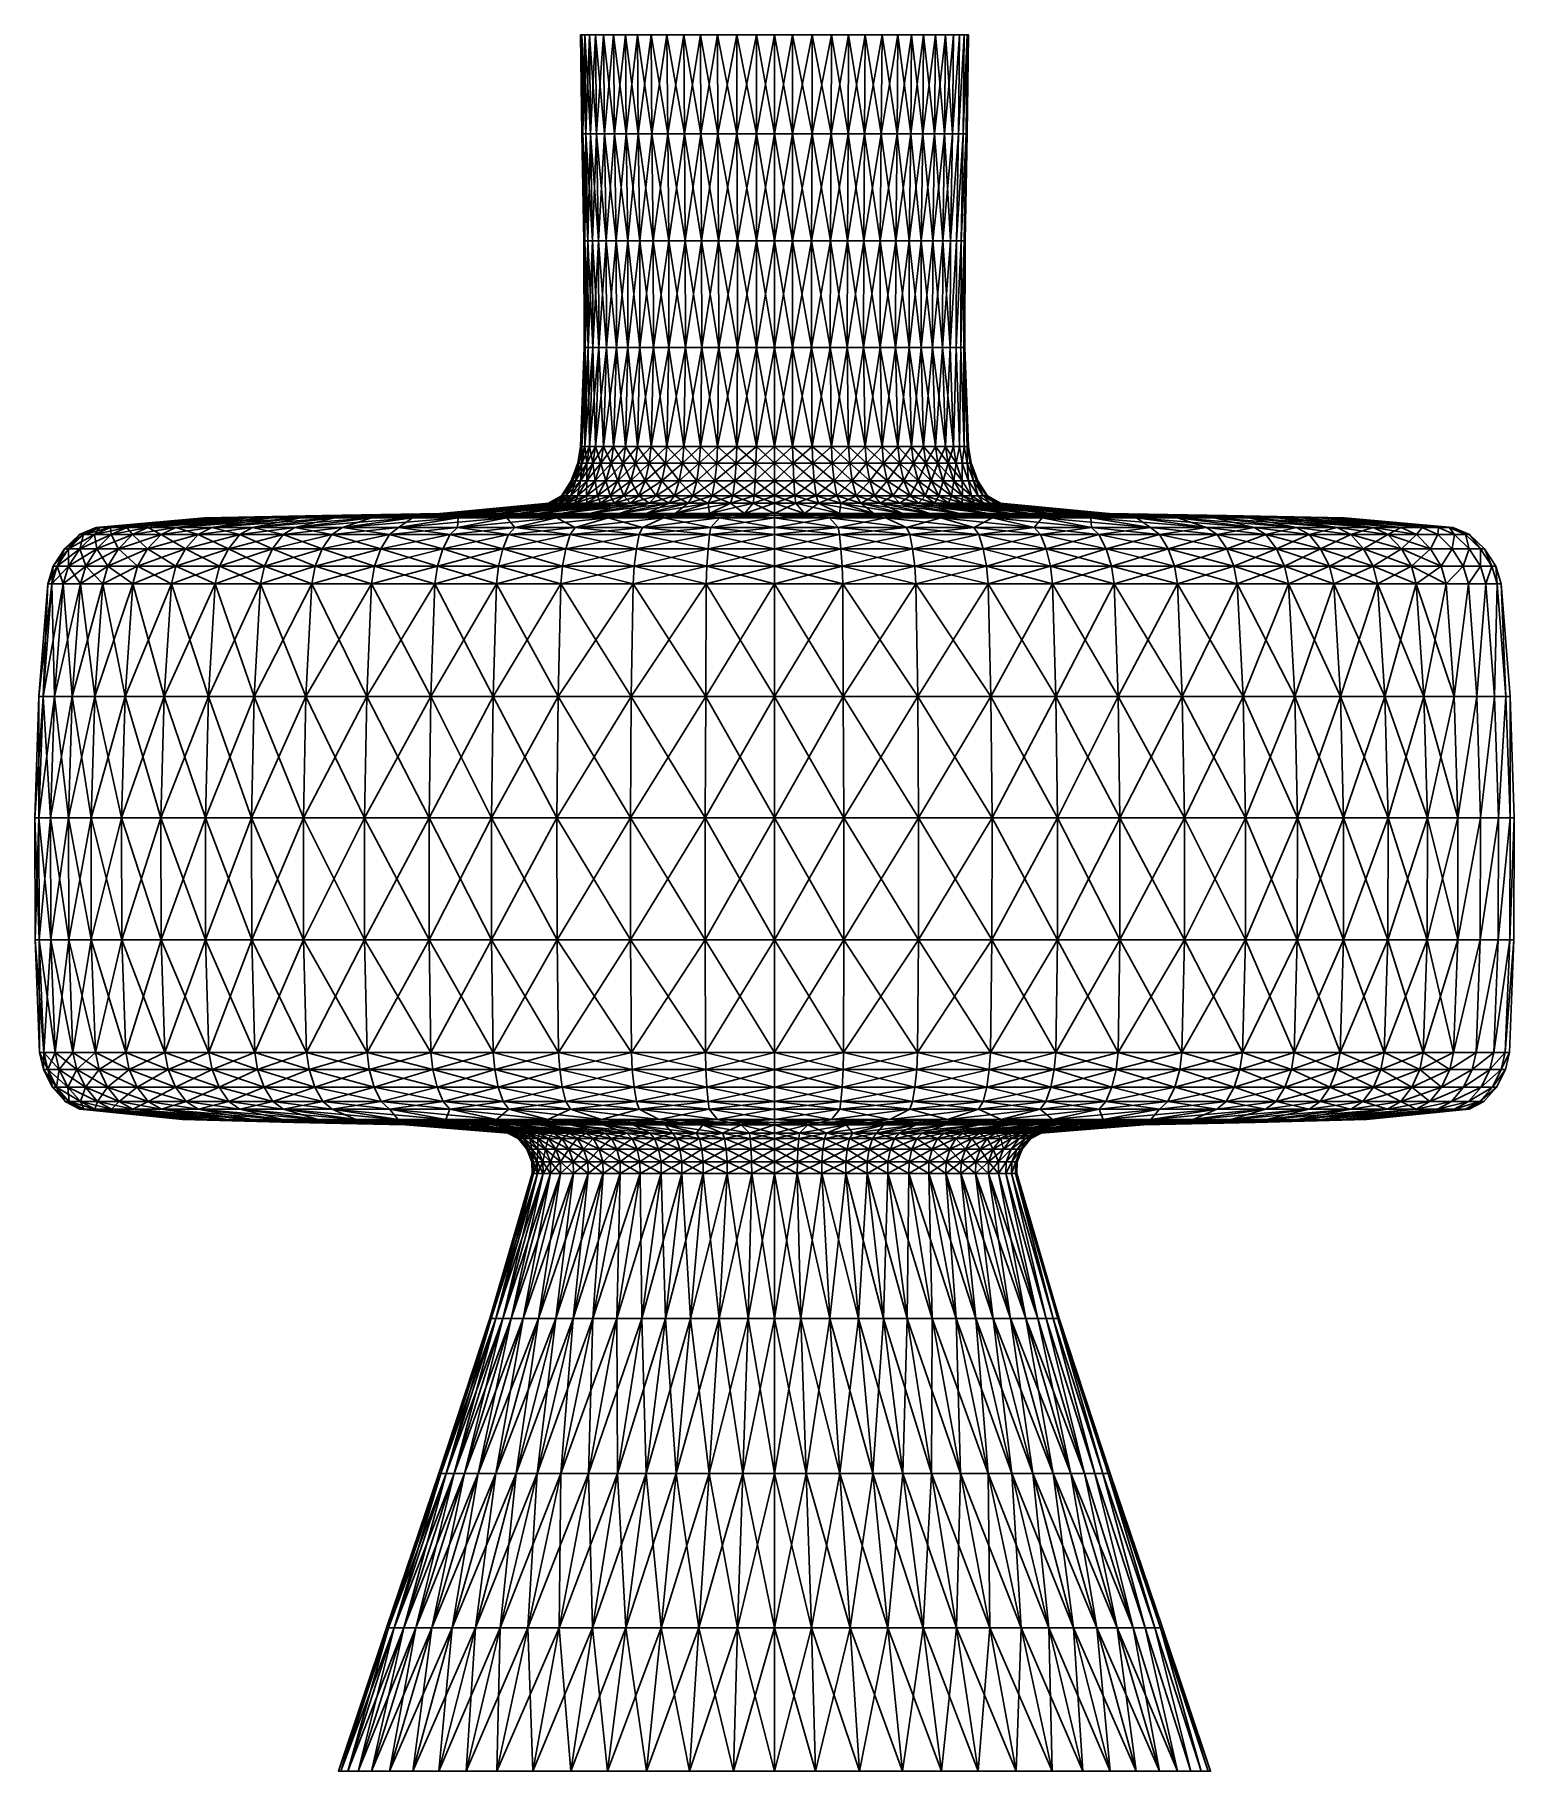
# Model space of a CAD drawing. Header units: metres. Extents: x -0.6 to 0.6, y -0.82 to 0.58.
import ezdxf

# ---------------------------------------------------------------- set-up
doc = ezdxf.new("R2010")
doc.units = ezdxf.units.M

msp = doc.modelspace()

# ---------------------------------------------------------------- linework, layer by layer
for points in [[(-0.1559, 0.5015), (-0.1569, 0.5817), (-0.156, 0.5817, -0.0147)], [(-0.155, 0.5015, 0.0147), (-0.156, 0.5817, 0.0147), (-0.1569, 0.5817)], [(-0.1569, 0.5817), (-0.1559, 0.5015), (-0.155, 0.5015, 0.0147)], [(-0.155, 0.5015, -0.0147), (-0.156, 0.5817, -0.0147), (-0.1535, 0.5817, -0.0305)], [(-0.156, 0.5817, -0.0147), (-0.155, 0.5015, -0.0147), (-0.1559, 0.5015)], [(-0.1526, 0.5015, 0.0304), (-0.1535, 0.5817, 0.0305), (-0.156, 0.5817, 0.0147)], [(-0.156, 0.5817, 0.0147), (-0.155, 0.5015, 0.0147), (-0.1526, 0.5015, 0.0304)], [(-0.1535, 0.5817, -0.0305), (-0.1526, 0.5015, -0.0304), (-0.155, 0.5015, -0.0147)], [(-0.1526, 0.5015, -0.0304), (-0.1535, 0.5817, -0.0305), (-0.1498, 0.5817, -0.0461)], [(-0.1488, 0.5015, 0.0458), (-0.1498, 0.5817, 0.0461), (-0.1535, 0.5817, 0.0305)], [(-0.1535, 0.5817, 0.0305), (-0.1526, 0.5015, 0.0304), (-0.1488, 0.5015, 0.0458)], [(-0.1498, 0.5817, -0.0461), (-0.1488, 0.5015, -0.0458), (-0.1526, 0.5015, -0.0304)], [(-0.1488, 0.5015, -0.0458), (-0.1498, 0.5817, -0.0461), (-0.1449, 0.5817, -0.06)], [(-0.144, 0.5015, 0.0597), (-0.1449, 0.5817, 0.06), (-0.1498, 0.5817, 0.0461)], [(-0.1498, 0.5817, 0.0461), (-0.1488, 0.5015, 0.0458), (-0.144, 0.5015, 0.0597)], [(-0.1449, 0.5817, -0.06), (-0.144, 0.5015, -0.0597), (-0.1488, 0.5015, -0.0458)], [(-0.144, 0.5015, -0.0597), (-0.1449, 0.5817, -0.06), (-0.1385, 0.5817, -0.0733)], [(-0.1376, 0.5015, 0.0729), (-0.1385, 0.5817, 0.0733), (-0.1449, 0.5817, 0.06)], [(-0.1449, 0.5817, 0.06), (-0.144, 0.5015, 0.0597), (-0.1376, 0.5015, 0.0729)], [(-0.1385, 0.5817, -0.0733), (-0.1376, 0.5015, -0.0729), (-0.144, 0.5015, -0.0597)], [(-0.1376, 0.5015, -0.0729), (-0.1385, 0.5817, -0.0733), (-0.1302, 0.5817, -0.087)], [(-0.1294, 0.5015, 0.0864), (-0.1302, 0.5817, 0.087), (-0.1385, 0.5817, 0.0733)], [(-0.1385, 0.5817, 0.0733), (-0.1376, 0.5015, 0.0729), (-0.1294, 0.5015, 0.0864)], [(-0.1302, 0.5817, -0.087), (-0.1294, 0.5015, -0.0864), (-0.1376, 0.5015, -0.0729)], [(-0.1294, 0.5015, -0.0864), (-0.1302, 0.5817, -0.087), (-0.1207, 0.5817, -0.0999)], [(-0.12, 0.5015, 0.0992), (-0.1207, 0.5817, 0.0999), (-0.1302, 0.5817, 0.087)], [(-0.1302, 0.5817, 0.087), (-0.1294, 0.5015, 0.0864), (-0.12, 0.5015, 0.0992)], [(-0.1207, 0.5817, -0.0999), (-0.12, 0.5015, -0.0992), (-0.1294, 0.5015, -0.0864)], [(-0.12, 0.5015, -0.0992), (-0.1207, 0.5817, -0.0999), (-0.1109, 0.5817, -0.1109)], [(-0.1102, 0.5015, 0.1102), (-0.1109, 0.5817, 0.1109), (-0.1207, 0.5817, 0.0999)], [(-0.1207, 0.5817, 0.0999), (-0.12, 0.5015, 0.0992), (-0.1102, 0.5015, 0.1102)], [(-0.1109, 0.5817, -0.1109), (-0.1102, 0.5015, -0.1102), (-0.12, 0.5015, -0.0992)], [(-0.1102, 0.5015, -0.1102), (-0.1109, 0.5817, -0.1109), (-0.0999, 0.5817, -0.1207)], [(-0.0992, 0.5015, 0.12), (-0.0999, 0.5817, 0.1207), (-0.1109, 0.5817, 0.1109)], [(-0.1109, 0.5817, 0.1109), (-0.1102, 0.5015, 0.1102), (-0.0992, 0.5015, 0.12)], [(-0.0999, 0.5817, -0.1207), (-0.0992, 0.5015, -0.12), (-0.1102, 0.5015, -0.1102)], [(-0.0992, 0.5015, -0.12), (-0.0999, 0.5817, -0.1207), (-0.087, 0.5817, -0.1302)], [(-0.0864, 0.5015, 0.1294), (-0.087, 0.5817, 0.1302), (-0.0999, 0.5817, 0.1207)], [(-0.0999, 0.5817, 0.1207), (-0.0992, 0.5015, 0.12), (-0.0864, 0.5015, 0.1294)], [(-0.087, 0.5817, -0.1302), (-0.0864, 0.5015, -0.1294), (-0.0992, 0.5015, -0.12)], [(-0.0864, 0.5015, -0.1294), (-0.087, 0.5817, -0.1302), (-0.0733, 0.5817, -0.1385)], [(-0.0729, 0.5015, 0.1376), (-0.0733, 0.5817, 0.1385), (-0.087, 0.5817, 0.1302)], [(-0.087, 0.5817, 0.1302), (-0.0864, 0.5015, 0.1294), (-0.0729, 0.5015, 0.1376)], [(-0.0733, 0.5817, -0.1385), (-0.0729, 0.5015, -0.1376), (-0.0864, 0.5015, -0.1294)], [(-0.0729, 0.5015, -0.1376), (-0.0733, 0.5817, -0.1385), (-0.06, 0.5817, -0.1449)], [(-0.0597, 0.5015, 0.144), (-0.06, 0.5817, 0.1449), (-0.0733, 0.5817, 0.1385)], [(-0.0733, 0.5817, 0.1385), (-0.0729, 0.5015, 0.1376), (-0.0597, 0.5015, 0.144)], [(-0.06, 0.5817, -0.1449), (-0.0597, 0.5015, -0.144), (-0.0729, 0.5015, -0.1376)], [(-0.0597, 0.5015, -0.144), (-0.06, 0.5817, -0.1449), (-0.0461, 0.5817, -0.1498)], [(-0.0458, 0.5015, 0.1488), (-0.0461, 0.5817, 0.1498), (-0.06, 0.5817, 0.1449)], [(-0.06, 0.5817, 0.1449), (-0.0597, 0.5015, 0.144), (-0.0458, 0.5015, 0.1488)], [(-0.0461, 0.5817, -0.1498), (-0.0458, 0.5015, -0.1488), (-0.0597, 0.5015, -0.144)], [(-0.0458, 0.5015, -0.1488), (-0.0461, 0.5817, -0.1498), (-0.0305, 0.5817, -0.1535)], [(-0.0304, 0.5015, 0.1526), (-0.0305, 0.5817, 0.1535), (-0.0461, 0.5817, 0.1498)], [(-0.0461, 0.5817, 0.1498), (-0.0458, 0.5015, 0.1488), (-0.0304, 0.5015, 0.1526)], [(-0.0305, 0.5817, -0.1535), (-0.0304, 0.5015, -0.1526), (-0.0458, 0.5015, -0.1488)], [(-0.0304, 0.5015, -0.1526), (-0.0305, 0.5817, -0.1535), (-0.0147, 0.5817, -0.156)], [(-0.0147, 0.5015, 0.155), (-0.0147, 0.5817, 0.156), (-0.0305, 0.5817, 0.1535)], [(-0.0305, 0.5817, 0.1535), (-0.0304, 0.5015, 0.1526), (-0.0147, 0.5015, 0.155)], [(-0.0147, 0.5817, -0.156), (-0.0147, 0.5015, -0.155), (-0.0304, 0.5015, -0.1526)], [(-0.0147, 0.5015, -0.155), (-0.0147, 0.5817, -0.156), (0, 0.5817, -0.1569)], [(0, 0.5817, -0.1569), (0, 0.5015, -0.1559), (-0.0147, 0.5015, -0.155)], [(0, 0.5015, 0.1559), (0, 0.5817, 0.1569), (-0.0147, 0.5817, 0.156)], [(-0.0147, 0.5817, 0.156), (-0.0147, 0.5015, 0.155), (0, 0.5015, 0.1559)], [(0, 0.5015, -0.1559), (0, 0.5817, -0.1569), (0.0147, 0.5817, -0.156)], [(0.0147, 0.5817, -0.156), (0.0147, 0.5015, -0.155), (0, 0.5015, -0.1559)], [(0.0147, 0.5015, 0.155), (0.0147, 0.5817, 0.156), (0, 0.5817, 0.1569)], [(0, 0.5817, 0.1569), (0, 0.5015, 0.1559), (0.0147, 0.5015, 0.155)], [(0.0147, 0.5015, -0.155), (0.0147, 0.5817, -0.156), (0.0305, 0.5817, -0.1535)], [(0.0305, 0.5817, -0.1535), (0.0304, 0.5015, -0.1526), (0.0147, 0.5015, -0.155)], [(0.0304, 0.5015, 0.1526), (0.0305, 0.5817, 0.1535), (0.0147, 0.5817, 0.156)], [(0.0147, 0.5817, 0.156), (0.0147, 0.5015, 0.155), (0.0304, 0.5015, 0.1526)], [(0.0304, 0.5015, -0.1526), (0.0305, 0.5817, -0.1535), (0.0461, 0.5817, -0.1498)], [(0.0461, 0.5817, -0.1498), (0.0458, 0.5015, -0.1488), (0.0304, 0.5015, -0.1526)], [(0.0305, 0.5817, 0.1535), (0.0304, 0.5015, 0.1526), (0.0458, 0.5015, 0.1488)], [(0.0458, 0.5015, 0.1488), (0.0461, 0.5817, 0.1498), (0.0305, 0.5817, 0.1535)], [(0.0458, 0.5015, -0.1488), (0.0461, 0.5817, -0.1498), (0.06, 0.5817, -0.1449)], [(0.06, 0.5817, -0.1449), (0.0597, 0.5015, -0.144), (0.0458, 0.5015, -0.1488)], [(0.0461, 0.5817, 0.1498), (0.0458, 0.5015, 0.1488), (0.0597, 0.5015, 0.144)], [(0.0597, 0.5015, 0.144), (0.06, 0.5817, 0.1449), (0.0461, 0.5817, 0.1498)], [(0.0597, 0.5015, -0.144), (0.06, 0.5817, -0.1449), (0.0733, 0.5817, -0.1385)], [(0.0733, 0.5817, -0.1385), (0.0729, 0.5015, -0.1376), (0.0597, 0.5015, -0.144)], [(0.06, 0.5817, 0.1449), (0.0597, 0.5015, 0.144), (0.0729, 0.5015, 0.1376)], [(0.0729, 0.5015, 0.1376), (0.0733, 0.5817, 0.1385), (0.06, 0.5817, 0.1449)], [(0.0729, 0.5015, -0.1376), (0.0733, 0.5817, -0.1385), (0.087, 0.5817, -0.1302)], [(0.087, 0.5817, -0.1302), (0.0864, 0.5015, -0.1294), (0.0729, 0.5015, -0.1376)], [(0.0733, 0.5817, 0.1385), (0.0729, 0.5015, 0.1376), (0.0864, 0.5015, 0.1294)], [(0.0864, 0.5015, 0.1294), (0.087, 0.5817, 0.1302), (0.0733, 0.5817, 0.1385)], [(0.0864, 0.5015, -0.1294), (0.087, 0.5817, -0.1302), (0.0999, 0.5817, -0.1207)], [(0.0999, 0.5817, -0.1207), (0.0992, 0.5015, -0.12), (0.0864, 0.5015, -0.1294)], [(0.087, 0.5817, 0.1302), (0.0864, 0.5015, 0.1294), (0.0992, 0.5015, 0.12)], [(0.0992, 0.5015, 0.12), (0.0999, 0.5817, 0.1207), (0.087, 0.5817, 0.1302)], [(0.0992, 0.5015, -0.12), (0.0999, 0.5817, -0.1207), (0.1109, 0.5817, -0.1109)], [(0.1109, 0.5817, -0.1109), (0.1102, 0.5015, -0.1102), (0.0992, 0.5015, -0.12)], [(0.0999, 0.5817, 0.1207), (0.0992, 0.5015, 0.12), (0.1102, 0.5015, 0.1102)], [(0.1102, 0.5015, 0.1102), (0.1109, 0.5817, 0.1109), (0.0999, 0.5817, 0.1207)], [(0.1102, 0.5015, -0.1102), (0.1109, 0.5817, -0.1109), (0.1207, 0.5817, -0.0999)], [(0.1207, 0.5817, -0.0999), (0.12, 0.5015, -0.0992), (0.1102, 0.5015, -0.1102)], [(0.1109, 0.5817, 0.1109), (0.1102, 0.5015, 0.1102), (0.12, 0.5015, 0.0992)], [(0.12, 0.5015, 0.0992), (0.1207, 0.5817, 0.0999), (0.1109, 0.5817, 0.1109)], [(0.12, 0.5015, -0.0992), (0.1207, 0.5817, -0.0999), (0.1302, 0.5817, -0.087)], [(0.1302, 0.5817, -0.087), (0.1294, 0.5015, -0.0864), (0.12, 0.5015, -0.0992)], [(0.1207, 0.5817, 0.0999), (0.12, 0.5015, 0.0992), (0.1294, 0.5015, 0.0864)], [(0.1294, 0.5015, 0.0864), (0.1302, 0.5817, 0.087), (0.1207, 0.5817, 0.0999)], [(0.1294, 0.5015, -0.0864), (0.1302, 0.5817, -0.087), (0.1385, 0.5817, -0.0733)], [(0.1385, 0.5817, -0.0733), (0.1376, 0.5015, -0.0729), (0.1294, 0.5015, -0.0864)], [(0.1302, 0.5817, 0.087), (0.1294, 0.5015, 0.0864), (0.1376, 0.5015, 0.0729)], [(0.1376, 0.5015, 0.0729), (0.1385, 0.5817, 0.0733), (0.1302, 0.5817, 0.087)], [(0.1376, 0.5015, -0.0729), (0.1385, 0.5817, -0.0733), (0.1449, 0.5817, -0.06)], [(0.1449, 0.5817, -0.06), (0.144, 0.5015, -0.0597), (0.1376, 0.5015, -0.0729)], [(0.1385, 0.5817, 0.0733), (0.1376, 0.5015, 0.0729), (0.144, 0.5015, 0.0597)], [(0.144, 0.5015, 0.0597), (0.1449, 0.5817, 0.06), (0.1385, 0.5817, 0.0733)], [(0.144, 0.5015, 0.0597), (0.1488, 0.5015, 0.0458), (0.1498, 0.5817, 0.0461)], [(0.1498, 0.5817, 0.0461), (0.1449, 0.5817, 0.06), (0.144, 0.5015, 0.0597)], [(0.144, 0.5015, -0.0597), (0.1449, 0.5817, -0.06), (0.1498, 0.5817, -0.0461)], [(0.1498, 0.5817, -0.0461), (0.1488, 0.5015, -0.0458), (0.144, 0.5015, -0.0597)], [(0.1488, 0.5015, 0.0458), (0.1526, 0.5015, 0.0304), (0.1535, 0.5817, 0.0305)], [(0.1535, 0.5817, 0.0305), (0.1498, 0.5817, 0.0461), (0.1488, 0.5015, 0.0458)], [(0.1488, 0.5015, -0.0458), (0.1498, 0.5817, -0.0461), (0.1535, 0.5817, -0.0305)], [(0.1535, 0.5817, -0.0305), (0.1526, 0.5015, -0.0304), (0.1488, 0.5015, -0.0458)], [(0.1526, 0.5015, 0.0304), (0.155, 0.5015, 0.0147), (0.156, 0.5817, 0.0147)], [(0.156, 0.5817, 0.0147), (0.1535, 0.5817, 0.0305), (0.1526, 0.5015, 0.0304)], [(0.1526, 0.5015, -0.0304), (0.1535, 0.5817, -0.0305), (0.156, 0.5817, -0.0147)], [(0.156, 0.5817, -0.0147), (0.155, 0.5015, -0.0147), (0.1526, 0.5015, -0.0304)], [(0.155, 0.5015, 0.0147), (0.1559, 0.5015), (0.1569, 0.5817)], [(0.1569, 0.5817), (0.156, 0.5817, 0.0147), (0.155, 0.5015, 0.0147)], [(0.155, 0.5015, -0.0147), (0.156, 0.5817, -0.0147), (0.1569, 0.5817)], [(0.1569, 0.5817), (0.1559, 0.5015), (0.155, 0.5015, -0.0147)], [(-0.1543, 0.4149), (-0.1559, 0.5015), (-0.155, 0.5015, -0.0147)], [(-0.1534, 0.4149, 0.0146), (-0.155, 0.5015, 0.0147), (-0.1559, 0.5015)], [(-0.1559, 0.5015), (-0.1543, 0.4149), (-0.1534, 0.4149, 0.0146)], [(-0.1534, 0.4149, -0.0146), (-0.155, 0.5015, -0.0147), (-0.1526, 0.5015, -0.0304)], [(-0.155, 0.5015, -0.0147), (-0.1534, 0.4149, -0.0146), (-0.1543, 0.4149)], [(-0.151, 0.4149, 0.03), (-0.1526, 0.5015, 0.0304), (-0.155, 0.5015, 0.0147)], [(-0.155, 0.5015, 0.0147), (-0.1534, 0.4149, 0.0146), (-0.151, 0.4149, 0.03)], [(-0.1526, 0.5015, -0.0304), (-0.151, 0.4149, -0.03), (-0.1534, 0.4149, -0.0146)], [(-0.151, 0.4149, -0.03), (-0.1526, 0.5015, -0.0304), (-0.1488, 0.5015, -0.0458)], [(-0.1473, 0.4149, 0.0452), (-0.1488, 0.5015, 0.0458), (-0.1526, 0.5015, 0.0304)], [(-0.1526, 0.5015, 0.0304), (-0.151, 0.4149, 0.03), (-0.1473, 0.4149, 0.0452)], [(-0.1488, 0.5015, -0.0458), (-0.1473, 0.4149, -0.0452), (-0.151, 0.4149, -0.03)], [(-0.1473, 0.4149, -0.0452), (-0.1488, 0.5015, -0.0458), (-0.144, 0.5015, -0.0597)], [(-0.1425, 0.4149, 0.059), (-0.144, 0.5015, 0.0597), (-0.1488, 0.5015, 0.0458)], [(-0.1488, 0.5015, 0.0458), (-0.1473, 0.4149, 0.0452), (-0.1425, 0.4149, 0.059)], [(-0.144, 0.5015, -0.0597), (-0.1425, 0.4149, -0.059), (-0.1473, 0.4149, -0.0452)], [(-0.1425, 0.4149, -0.059), (-0.144, 0.5015, -0.0597), (-0.1376, 0.5015, -0.0729)], [(-0.1362, 0.4149, 0.0722), (-0.1376, 0.5015, 0.0729), (-0.144, 0.5015, 0.0597)], [(-0.144, 0.5015, 0.0597), (-0.1425, 0.4149, 0.059), (-0.1362, 0.4149, 0.0722)], [(-0.1376, 0.5015, -0.0729), (-0.1362, 0.4149, -0.0722), (-0.1425, 0.4149, -0.059)], [(-0.1362, 0.4149, -0.0722), (-0.1376, 0.5015, -0.0729), (-0.1294, 0.5015, -0.0864)], [(-0.1281, 0.4149, 0.0856), (-0.1294, 0.5015, 0.0864), (-0.1376, 0.5015, 0.0729)], [(-0.1376, 0.5015, 0.0729), (-0.1362, 0.4149, 0.0722), (-0.1281, 0.4149, 0.0856)], [(-0.1294, 0.5015, -0.0864), (-0.1281, 0.4149, -0.0856), (-0.1362, 0.4149, -0.0722)], [(-0.1281, 0.4149, -0.0856), (-0.1294, 0.5015, -0.0864), (-0.12, 0.5015, -0.0992)], [(-0.1188, 0.4149, 0.0982), (-0.12, 0.5015, 0.0992), (-0.1294, 0.5015, 0.0864)], [(-0.1294, 0.5015, 0.0864), (-0.1281, 0.4149, 0.0856), (-0.1188, 0.4149, 0.0982)], [(-0.12, 0.5015, -0.0992), (-0.1188, 0.4149, -0.0982), (-0.1281, 0.4149, -0.0856)], [(-0.1188, 0.4149, -0.0982), (-0.12, 0.5015, -0.0992), (-0.1102, 0.5015, -0.1102)], [(-0.1091, 0.4149, 0.1091), (-0.1102, 0.5015, 0.1102), (-0.12, 0.5015, 0.0992)], [(-0.12, 0.5015, 0.0992), (-0.1188, 0.4149, 0.0982), (-0.1091, 0.4149, 0.1091)], [(-0.1102, 0.5015, -0.1102), (-0.1091, 0.4149, -0.1091), (-0.1188, 0.4149, -0.0982)], [(-0.1091, 0.4149, -0.1091), (-0.1102, 0.5015, -0.1102), (-0.0992, 0.5015, -0.12)], [(-0.0982, 0.4149, 0.1188), (-0.0992, 0.5015, 0.12), (-0.1102, 0.5015, 0.1102)], [(-0.1102, 0.5015, 0.1102), (-0.1091, 0.4149, 0.1091), (-0.0982, 0.4149, 0.1188)], [(-0.0992, 0.5015, -0.12), (-0.0982, 0.4149, -0.1188), (-0.1091, 0.4149, -0.1091)], [(-0.0982, 0.4149, -0.1188), (-0.0992, 0.5015, -0.12), (-0.0864, 0.5015, -0.1294)], [(-0.0856, 0.4149, 0.1281), (-0.0864, 0.5015, 0.1294), (-0.0992, 0.5015, 0.12)], [(-0.0992, 0.5015, 0.12), (-0.0982, 0.4149, 0.1188), (-0.0856, 0.4149, 0.1281)], [(-0.0864, 0.5015, -0.1294), (-0.0856, 0.4149, -0.1281), (-0.0982, 0.4149, -0.1188)], [(-0.0856, 0.4149, -0.1281), (-0.0864, 0.5015, -0.1294), (-0.0729, 0.5015, -0.1376)], [(-0.0722, 0.4149, 0.1362), (-0.0729, 0.5015, 0.1376), (-0.0864, 0.5015, 0.1294)], [(-0.0864, 0.5015, 0.1294), (-0.0856, 0.4149, 0.1281), (-0.0722, 0.4149, 0.1362)], [(-0.0729, 0.5015, -0.1376), (-0.0722, 0.4149, -0.1362), (-0.0856, 0.4149, -0.1281)], [(-0.0722, 0.4149, -0.1362), (-0.0729, 0.5015, -0.1376), (-0.0597, 0.5015, -0.144)], [(-0.059, 0.4149, 0.1425), (-0.0597, 0.5015, 0.144), (-0.0729, 0.5015, 0.1376)], [(-0.0729, 0.5015, 0.1376), (-0.0722, 0.4149, 0.1362), (-0.059, 0.4149, 0.1425)], [(-0.0597, 0.5015, -0.144), (-0.059, 0.4149, -0.1425), (-0.0722, 0.4149, -0.1362)], [(-0.059, 0.4149, -0.1425), (-0.0597, 0.5015, -0.144), (-0.0458, 0.5015, -0.1488)], [(-0.0452, 0.4149, 0.1473), (-0.0458, 0.5015, 0.1488), (-0.0597, 0.5015, 0.144)], [(-0.0597, 0.5015, 0.144), (-0.059, 0.4149, 0.1425), (-0.0452, 0.4149, 0.1473)], [(-0.0458, 0.5015, -0.1488), (-0.0452, 0.4149, -0.1473), (-0.059, 0.4149, -0.1425)], [(-0.0452, 0.4149, -0.1473), (-0.0458, 0.5015, -0.1488), (-0.0304, 0.5015, -0.1526)], [(-0.03, 0.4149, 0.151), (-0.0304, 0.5015, 0.1526), (-0.0458, 0.5015, 0.1488)], [(-0.0458, 0.5015, 0.1488), (-0.0452, 0.4149, 0.1473), (-0.03, 0.4149, 0.151)], [(-0.0304, 0.5015, -0.1526), (-0.03, 0.4149, -0.151), (-0.0452, 0.4149, -0.1473)], [(-0.03, 0.4149, -0.151), (-0.0304, 0.5015, -0.1526), (-0.0147, 0.5015, -0.155)], [(-0.0146, 0.4149, 0.1534), (-0.0147, 0.5015, 0.155), (-0.0304, 0.5015, 0.1526)], [(-0.0304, 0.5015, 0.1526), (-0.03, 0.4149, 0.151), (-0.0146, 0.4149, 0.1534)], [(-0.0147, 0.5015, -0.155), (-0.0146, 0.4149, -0.1534), (-0.03, 0.4149, -0.151)], [(-0.0146, 0.4149, -0.1534), (-0.0147, 0.5015, -0.155), (0, 0.5015, -0.1559)], [(0, 0.4149, 0.1543), (0, 0.5015, 0.1559), (-0.0147, 0.5015, 0.155)], [(-0.0147, 0.5015, 0.155), (-0.0146, 0.4149, 0.1534), (0, 0.4149, 0.1543)], [(0, 0.5015, -0.1559), (0, 0.4149, -0.1543), (-0.0146, 0.4149, -0.1534)], [(0, 0.4149, -0.1543), (0, 0.5015, -0.1559), (0.0147, 0.5015, -0.155)], [(0.0147, 0.5015, -0.155), (0.0146, 0.4149, -0.1534), (0, 0.4149, -0.1543)], [(0.0146, 0.4149, 0.1534), (0.0147, 0.5015, 0.155), (0, 0.5015, 0.1559)], [(0, 0.5015, 0.1559), (0, 0.4149, 0.1543), (0.0146, 0.4149, 0.1534)], [(0.0146, 0.4149, -0.1534), (0.0147, 0.5015, -0.155), (0.0304, 0.5015, -0.1526)], [(0.0304, 0.5015, -0.1526), (0.03, 0.4149, -0.151), (0.0146, 0.4149, -0.1534)], [(0.0147, 0.5015, 0.155), (0.0146, 0.4149, 0.1534), (0.03, 0.4149, 0.151)], [(0.03, 0.4149, 0.151), (0.0304, 0.5015, 0.1526), (0.0147, 0.5015, 0.155)], [(0.03, 0.4149, -0.151), (0.0304, 0.5015, -0.1526), (0.0458, 0.5015, -0.1488)], [(0.0458, 0.5015, -0.1488), (0.0452, 0.4149, -0.1473), (0.03, 0.4149, -0.151)], [(0.0304, 0.5015, 0.1526), (0.03, 0.4149, 0.151), (0.0452, 0.4149, 0.1473)], [(0.0452, 0.4149, 0.1473), (0.0458, 0.5015, 0.1488), (0.0304, 0.5015, 0.1526)], [(0.0452, 0.4149, -0.1473), (0.0458, 0.5015, -0.1488), (0.0597, 0.5015, -0.144)], [(0.0597, 0.5015, -0.144), (0.059, 0.4149, -0.1425), (0.0452, 0.4149, -0.1473)], [(0.0458, 0.5015, 0.1488), (0.0452, 0.4149, 0.1473), (0.059, 0.4149, 0.1425)], [(0.059, 0.4149, 0.1425), (0.0597, 0.5015, 0.144), (0.0458, 0.5015, 0.1488)], [(0.059, 0.4149, -0.1425), (0.0597, 0.5015, -0.144), (0.0729, 0.5015, -0.1376)], [(0.0729, 0.5015, -0.1376), (0.0722, 0.4149, -0.1362), (0.059, 0.4149, -0.1425)], [(0.0597, 0.5015, 0.144), (0.059, 0.4149, 0.1425), (0.0722, 0.4149, 0.1362)], [(0.0722, 0.4149, 0.1362), (0.0729, 0.5015, 0.1376), (0.0597, 0.5015, 0.144)], [(0.0722, 0.4149, -0.1362), (0.0729, 0.5015, -0.1376), (0.0864, 0.5015, -0.1294)], [(0.0864, 0.5015, -0.1294), (0.0856, 0.4149, -0.1281), (0.0722, 0.4149, -0.1362)], [(0.0729, 0.5015, 0.1376), (0.0722, 0.4149, 0.1362), (0.0856, 0.4149, 0.1281)], [(0.0856, 0.4149, 0.1281), (0.0864, 0.5015, 0.1294), (0.0729, 0.5015, 0.1376)], [(0.0856, 0.4149, -0.1281), (0.0864, 0.5015, -0.1294), (0.0992, 0.5015, -0.12)], [(0.0992, 0.5015, -0.12), (0.0982, 0.4149, -0.1188), (0.0856, 0.4149, -0.1281)], [(0.0864, 0.5015, 0.1294), (0.0856, 0.4149, 0.1281), (0.0982, 0.4149, 0.1188)], [(0.0982, 0.4149, 0.1188), (0.0992, 0.5015, 0.12), (0.0864, 0.5015, 0.1294)], [(0.0982, 0.4149, -0.1188), (0.0992, 0.5015, -0.12), (0.1102, 0.5015, -0.1102)], [(0.1102, 0.5015, -0.1102), (0.1091, 0.4149, -0.1091), (0.0982, 0.4149, -0.1188)], [(0.0992, 0.5015, 0.12), (0.0982, 0.4149, 0.1188), (0.1091, 0.4149, 0.1091)], [(0.1091, 0.4149, 0.1091), (0.1102, 0.5015, 0.1102), (0.0992, 0.5015, 0.12)], [(0.1091, 0.4149, -0.1091), (0.1102, 0.5015, -0.1102), (0.12, 0.5015, -0.0992)], [(0.12, 0.5015, -0.0992), (0.1188, 0.4149, -0.0982), (0.1091, 0.4149, -0.1091)], [(0.1102, 0.5015, 0.1102), (0.1091, 0.4149, 0.1091), (0.1188, 0.4149, 0.0982)], [(0.1188, 0.4149, 0.0982), (0.12, 0.5015, 0.0992), (0.1102, 0.5015, 0.1102)], [(0.1188, 0.4149, -0.0982), (0.12, 0.5015, -0.0992), (0.1294, 0.5015, -0.0864)], [(0.1294, 0.5015, -0.0864), (0.1281, 0.4149, -0.0856), (0.1188, 0.4149, -0.0982)], [(0.12, 0.5015, 0.0992), (0.1188, 0.4149, 0.0982), (0.1281, 0.4149, 0.0856)], [(0.1281, 0.4149, 0.0856), (0.1294, 0.5015, 0.0864), (0.12, 0.5015, 0.0992)], [(0.1281, 0.4149, -0.0856), (0.1294, 0.5015, -0.0864), (0.1376, 0.5015, -0.0729)], [(0.1376, 0.5015, -0.0729), (0.1362, 0.4149, -0.0722), (0.1281, 0.4149, -0.0856)], [(0.1294, 0.5015, 0.0864), (0.1281, 0.4149, 0.0856), (0.1362, 0.4149, 0.0722)], [(0.1362, 0.4149, 0.0722), (0.1376, 0.5015, 0.0729), (0.1294, 0.5015, 0.0864)], [(0.1362, 0.4149, -0.0722), (0.1376, 0.5015, -0.0729), (0.144, 0.5015, -0.0597)], [(0.144, 0.5015, -0.0597), (0.1425, 0.4149, -0.059), (0.1362, 0.4149, -0.0722)], [(0.1376, 0.5015, 0.0729), (0.1362, 0.4149, 0.0722), (0.1425, 0.4149, 0.059)], [(0.1425, 0.4149, 0.059), (0.144, 0.5015, 0.0597), (0.1376, 0.5015, 0.0729)], [(0.1425, 0.4149, 0.059), (0.1473, 0.4149, 0.0452), (0.1488, 0.5015, 0.0458)], [(0.1488, 0.5015, 0.0458), (0.144, 0.5015, 0.0597), (0.1425, 0.4149, 0.059)], [(0.1425, 0.4149, -0.059), (0.144, 0.5015, -0.0597), (0.1488, 0.5015, -0.0458)], [(0.1488, 0.5015, -0.0458), (0.1473, 0.4149, -0.0452), (0.1425, 0.4149, -0.059)], [(0.1473, 0.4149, 0.0452), (0.151, 0.4149, 0.03), (0.1526, 0.5015, 0.0304)], [(0.1526, 0.5015, 0.0304), (0.1488, 0.5015, 0.0458), (0.1473, 0.4149, 0.0452)], [(0.1473, 0.4149, -0.0452), (0.1488, 0.5015, -0.0458), (0.1526, 0.5015, -0.0304)], [(0.1526, 0.5015, -0.0304), (0.151, 0.4149, -0.03), (0.1473, 0.4149, -0.0452)], [(0.151, 0.4149, 0.03), (0.1534, 0.4149, 0.0146), (0.155, 0.5015, 0.0147)], [(0.155, 0.5015, 0.0147), (0.1526, 0.5015, 0.0304), (0.151, 0.4149, 0.03)], [(0.151, 0.4149, -0.03), (0.1526, 0.5015, -0.0304), (0.155, 0.5015, -0.0147)], [(0.155, 0.5015, -0.0147), (0.1534, 0.4149, -0.0146), (0.151, 0.4149, -0.03)], [(0.1534, 0.4149, 0.0146), (0.1543, 0.4149), (0.1559, 0.5015)], [(0.1559, 0.5015), (0.155, 0.5015, 0.0147), (0.1534, 0.4149, 0.0146)], [(0.1534, 0.4149, -0.0146), (0.155, 0.5015, -0.0147), (0.1559, 0.5015)], [(0.1559, 0.5015), (0.1543, 0.4149), (0.1534, 0.4149, -0.0146)], [(-0.154, 0.3285), (-0.1543, 0.4149), (-0.1534, 0.4149, -0.0146)], [(-0.1531, 0.3285, 0.0146), (-0.1534, 0.4149, 0.0146), (-0.1543, 0.4149)], [(-0.1543, 0.4149), (-0.154, 0.3285), (-0.1531, 0.3285, 0.0146)], [(-0.1534, 0.4149, -0.0146), (-0.1531, 0.3285, -0.0146), (-0.154, 0.3285)], [(-0.1531, 0.3285, -0.0146), (-0.1534, 0.4149, -0.0146), (-0.151, 0.4149, -0.03)], [(-0.1507, 0.3285, 0.03), (-0.151, 0.4149, 0.03), (-0.1534, 0.4149, 0.0146)], [(-0.1534, 0.4149, 0.0146), (-0.1531, 0.3285, 0.0146), (-0.1507, 0.3285, 0.03)], [(-0.151, 0.4149, -0.03), (-0.1507, 0.3285, -0.03), (-0.1531, 0.3285, -0.0146)], [(-0.1507, 0.3285, -0.03), (-0.151, 0.4149, -0.03), (-0.1473, 0.4149, -0.0452)], [(-0.147, 0.3285, 0.0451), (-0.1473, 0.4149, 0.0452), (-0.151, 0.4149, 0.03)], [(-0.151, 0.4149, 0.03), (-0.1507, 0.3285, 0.03), (-0.147, 0.3285, 0.0451)], [(-0.1473, 0.4149, -0.0452), (-0.147, 0.3285, -0.0451), (-0.1507, 0.3285, -0.03)], [(-0.147, 0.3285, -0.0451), (-0.1473, 0.4149, -0.0452), (-0.1425, 0.4149, -0.059)], [(-0.1422, 0.3285, 0.0589), (-0.1425, 0.4149, 0.059), (-0.1473, 0.4149, 0.0452)], [(-0.1473, 0.4149, 0.0452), (-0.147, 0.3285, 0.0451), (-0.1422, 0.3285, 0.0589)], [(-0.1425, 0.4149, -0.059), (-0.1422, 0.3285, -0.0589), (-0.147, 0.3285, -0.0451)], [(-0.1422, 0.3285, -0.0589), (-0.1425, 0.4149, -0.059), (-0.1362, 0.4149, -0.0722)], [(-0.1359, 0.3285, 0.0721), (-0.1362, 0.4149, 0.0722), (-0.1425, 0.4149, 0.059)], [(-0.1425, 0.4149, 0.059), (-0.1422, 0.3285, 0.0589), (-0.1359, 0.3285, 0.0721)], [(-0.1362, 0.4149, -0.0722), (-0.1359, 0.3285, -0.0721), (-0.1422, 0.3285, -0.0589)], [(-0.1359, 0.3285, -0.0721), (-0.1362, 0.4149, -0.0722), (-0.1281, 0.4149, -0.0856)], [(-0.1278, 0.3285, 0.0854), (-0.1281, 0.4149, 0.0856), (-0.1362, 0.4149, 0.0722)], [(-0.1362, 0.4149, 0.0722), (-0.1359, 0.3285, 0.0721), (-0.1278, 0.3285, 0.0854)], [(-0.1281, 0.4149, -0.0856), (-0.1278, 0.3285, -0.0854), (-0.1359, 0.3285, -0.0721)], [(-0.1278, 0.3285, -0.0854), (-0.1281, 0.4149, -0.0856), (-0.1188, 0.4149, -0.0982)], [(-0.1186, 0.3285, 0.098), (-0.1188, 0.4149, 0.0982), (-0.1281, 0.4149, 0.0856)], [(-0.1281, 0.4149, 0.0856), (-0.1278, 0.3285, 0.0854), (-0.1186, 0.3285, 0.098)], [(-0.1188, 0.4149, -0.0982), (-0.1186, 0.3285, -0.098), (-0.1278, 0.3285, -0.0854)], [(-0.1186, 0.3285, -0.098), (-0.1188, 0.4149, -0.0982), (-0.1091, 0.4149, -0.1091)], [(-0.1089, 0.3285, 0.1089), (-0.1091, 0.4149, 0.1091), (-0.1188, 0.4149, 0.0982)], [(-0.1188, 0.4149, 0.0982), (-0.1186, 0.3285, 0.098), (-0.1089, 0.3285, 0.1089)], [(-0.1091, 0.4149, -0.1091), (-0.1089, 0.3285, -0.1089), (-0.1186, 0.3285, -0.098)], [(-0.1089, 0.3285, -0.1089), (-0.1091, 0.4149, -0.1091), (-0.0982, 0.4149, -0.1188)], [(-0.098, 0.3285, 0.1186), (-0.0982, 0.4149, 0.1188), (-0.1091, 0.4149, 0.1091)], [(-0.1091, 0.4149, 0.1091), (-0.1089, 0.3285, 0.1089), (-0.098, 0.3285, 0.1186)], [(-0.0982, 0.4149, -0.1188), (-0.098, 0.3285, -0.1186), (-0.1089, 0.3285, -0.1089)], [(-0.098, 0.3285, -0.1186), (-0.0982, 0.4149, -0.1188), (-0.0856, 0.4149, -0.1281)], [(-0.0854, 0.3285, 0.1278), (-0.0856, 0.4149, 0.1281), (-0.0982, 0.4149, 0.1188)], [(-0.0982, 0.4149, 0.1188), (-0.098, 0.3285, 0.1186), (-0.0854, 0.3285, 0.1278)], [(-0.0856, 0.4149, -0.1281), (-0.0854, 0.3285, -0.1278), (-0.098, 0.3285, -0.1186)], [(-0.0854, 0.3285, -0.1278), (-0.0856, 0.4149, -0.1281), (-0.0722, 0.4149, -0.1362)], [(-0.0721, 0.3285, 0.1359), (-0.0722, 0.4149, 0.1362), (-0.0856, 0.4149, 0.1281)], [(-0.0856, 0.4149, 0.1281), (-0.0854, 0.3285, 0.1278), (-0.0721, 0.3285, 0.1359)], [(-0.0722, 0.4149, -0.1362), (-0.0721, 0.3285, -0.1359), (-0.0854, 0.3285, -0.1278)], [(-0.0721, 0.3285, -0.1359), (-0.0722, 0.4149, -0.1362), (-0.059, 0.4149, -0.1425)], [(-0.0589, 0.3285, 0.1422), (-0.059, 0.4149, 0.1425), (-0.0722, 0.4149, 0.1362)], [(-0.0722, 0.4149, 0.1362), (-0.0721, 0.3285, 0.1359), (-0.0589, 0.3285, 0.1422)], [(-0.059, 0.4149, -0.1425), (-0.0589, 0.3285, -0.1422), (-0.0721, 0.3285, -0.1359)], [(-0.0589, 0.3285, -0.1422), (-0.059, 0.4149, -0.1425), (-0.0452, 0.4149, -0.1473)], [(-0.0451, 0.3285, 0.147), (-0.0452, 0.4149, 0.1473), (-0.059, 0.4149, 0.1425)], [(-0.059, 0.4149, 0.1425), (-0.0589, 0.3285, 0.1422), (-0.0451, 0.3285, 0.147)], [(-0.0452, 0.4149, -0.1473), (-0.0451, 0.3285, -0.147), (-0.0589, 0.3285, -0.1422)], [(-0.0451, 0.3285, -0.147), (-0.0452, 0.4149, -0.1473), (-0.03, 0.4149, -0.151)], [(-0.03, 0.3285, 0.1507), (-0.03, 0.4149, 0.151), (-0.0452, 0.4149, 0.1473)], [(-0.0452, 0.4149, 0.1473), (-0.0451, 0.3285, 0.147), (-0.03, 0.3285, 0.1507)], [(-0.03, 0.4149, -0.151), (-0.03, 0.3285, -0.1507), (-0.0451, 0.3285, -0.147)], [(-0.03, 0.3285, -0.1507), (-0.03, 0.4149, -0.151), (-0.0146, 0.4149, -0.1534)], [(-0.0146, 0.4149, -0.1534), (-0.0146, 0.3285, -0.1531), (-0.03, 0.3285, -0.1507)], [(-0.0146, 0.3285, 0.1531), (-0.0146, 0.4149, 0.1534), (-0.03, 0.4149, 0.151)], [(-0.03, 0.4149, 0.151), (-0.03, 0.3285, 0.1507), (-0.0146, 0.3285, 0.1531)], [(-0.0146, 0.3285, -0.1531), (-0.0146, 0.4149, -0.1534), (0, 0.4149, -0.1543)], [(0, 0.4149, -0.1543), (0, 0.3285, -0.154), (-0.0146, 0.3285, -0.1531)], [(0, 0.3285, 0.154), (0, 0.4149, 0.1543), (-0.0146, 0.4149, 0.1534)], [(-0.0146, 0.4149, 0.1534), (-0.0146, 0.3285, 0.1531), (0, 0.3285, 0.154)], [(0, 0.3285, -0.154), (0, 0.4149, -0.1543), (0.0146, 0.4149, -0.1534)], [(0.0146, 0.4149, -0.1534), (0.0146, 0.3285, -0.1531), (0, 0.3285, -0.154)], [(0.0146, 0.3285, 0.1531), (0.0146, 0.4149, 0.1534), (0, 0.4149, 0.1543)], [(0, 0.4149, 0.1543), (0, 0.3285, 0.154), (0.0146, 0.3285, 0.1531)], [(0.0146, 0.3285, -0.1531), (0.0146, 0.4149, -0.1534), (0.03, 0.4149, -0.151)], [(0.03, 0.4149, -0.151), (0.03, 0.3285, -0.1507), (0.0146, 0.3285, -0.1531)], [(0.03, 0.3285, 0.1507), (0.03, 0.4149, 0.151), (0.0146, 0.4149, 0.1534)], [(0.0146, 0.4149, 0.1534), (0.0146, 0.3285, 0.1531), (0.03, 0.3285, 0.1507)], [(0.03, 0.3285, -0.1507), (0.03, 0.4149, -0.151), (0.0452, 0.4149, -0.1473)], [(0.0452, 0.4149, -0.1473), (0.0451, 0.3285, -0.147), (0.03, 0.3285, -0.1507)], [(0.0451, 0.3285, 0.147), (0.0452, 0.4149, 0.1473), (0.03, 0.4149, 0.151)], [(0.03, 0.4149, 0.151), (0.03, 0.3285, 0.1507), (0.0451, 0.3285, 0.147)], [(0.0451, 0.3285, -0.147), (0.0452, 0.4149, -0.1473), (0.059, 0.4149, -0.1425)], [(0.059, 0.4149, -0.1425), (0.0589, 0.3285, -0.1422), (0.0451, 0.3285, -0.147)], [(0.0452, 0.4149, 0.1473), (0.0451, 0.3285, 0.147), (0.0589, 0.3285, 0.1422)], [(0.0589, 0.3285, 0.1422), (0.059, 0.4149, 0.1425), (0.0452, 0.4149, 0.1473)], [(0.0589, 0.3285, -0.1422), (0.059, 0.4149, -0.1425), (0.0722, 0.4149, -0.1362)], [(0.0722, 0.4149, -0.1362), (0.0721, 0.3285, -0.1359), (0.0589, 0.3285, -0.1422)], [(0.059, 0.4149, 0.1425), (0.0589, 0.3285, 0.1422), (0.0721, 0.3285, 0.1359)], [(0.0721, 0.3285, 0.1359), (0.0722, 0.4149, 0.1362), (0.059, 0.4149, 0.1425)], [(0.0721, 0.3285, -0.1359), (0.0722, 0.4149, -0.1362), (0.0856, 0.4149, -0.1281)], [(0.0856, 0.4149, -0.1281), (0.0854, 0.3285, -0.1278), (0.0721, 0.3285, -0.1359)], [(0.0722, 0.4149, 0.1362), (0.0721, 0.3285, 0.1359), (0.0854, 0.3285, 0.1278)], [(0.0854, 0.3285, 0.1278), (0.0856, 0.4149, 0.1281), (0.0722, 0.4149, 0.1362)], [(0.0854, 0.3285, -0.1278), (0.0856, 0.4149, -0.1281), (0.0982, 0.4149, -0.1188)], [(0.0982, 0.4149, -0.1188), (0.098, 0.3285, -0.1186), (0.0854, 0.3285, -0.1278)], [(0.0856, 0.4149, 0.1281), (0.0854, 0.3285, 0.1278), (0.098, 0.3285, 0.1186)], [(0.098, 0.3285, 0.1186), (0.0982, 0.4149, 0.1188), (0.0856, 0.4149, 0.1281)], [(0.098, 0.3285, -0.1186), (0.0982, 0.4149, -0.1188), (0.1091, 0.4149, -0.1091)], [(0.1091, 0.4149, -0.1091), (0.1089, 0.3285, -0.1089), (0.098, 0.3285, -0.1186)], [(0.0982, 0.4149, 0.1188), (0.098, 0.3285, 0.1186), (0.1089, 0.3285, 0.1089)], [(0.1089, 0.3285, 0.1089), (0.1091, 0.4149, 0.1091), (0.0982, 0.4149, 0.1188)], [(0.1089, 0.3285, -0.1089), (0.1091, 0.4149, -0.1091), (0.1188, 0.4149, -0.0982)], [(0.1188, 0.4149, -0.0982), (0.1186, 0.3285, -0.098), (0.1089, 0.3285, -0.1089)], [(0.1091, 0.4149, 0.1091), (0.1089, 0.3285, 0.1089), (0.1186, 0.3285, 0.098)], [(0.1186, 0.3285, 0.098), (0.1188, 0.4149, 0.0982), (0.1091, 0.4149, 0.1091)], [(0.1186, 0.3285, -0.098), (0.1188, 0.4149, -0.0982), (0.1281, 0.4149, -0.0856)], [(0.1281, 0.4149, -0.0856), (0.1278, 0.3285, -0.0854), (0.1186, 0.3285, -0.098)], [(0.1188, 0.4149, 0.0982), (0.1186, 0.3285, 0.098), (0.1278, 0.3285, 0.0854)], [(0.1278, 0.3285, 0.0854), (0.1281, 0.4149, 0.0856), (0.1188, 0.4149, 0.0982)], [(0.1278, 0.3285, -0.0854), (0.1281, 0.4149, -0.0856), (0.1362, 0.4149, -0.0722)], [(0.1362, 0.4149, -0.0722), (0.1359, 0.3285, -0.0721), (0.1278, 0.3285, -0.0854)], [(0.1281, 0.4149, 0.0856), (0.1278, 0.3285, 0.0854), (0.1359, 0.3285, 0.0721)], [(0.1359, 0.3285, 0.0721), (0.1362, 0.4149, 0.0722), (0.1281, 0.4149, 0.0856)], [(0.1359, 0.3285, -0.0721), (0.1362, 0.4149, -0.0722), (0.1425, 0.4149, -0.059)], [(0.1425, 0.4149, -0.059), (0.1422, 0.3285, -0.0589), (0.1359, 0.3285, -0.0721)], [(0.1362, 0.4149, 0.0722), (0.1359, 0.3285, 0.0721), (0.1422, 0.3285, 0.0589)], [(0.1422, 0.3285, 0.0589), (0.1425, 0.4149, 0.059), (0.1362, 0.4149, 0.0722)], [(0.1422, 0.3285, 0.0589), (0.147, 0.3285, 0.0451), (0.1473, 0.4149, 0.0452)], [(0.1473, 0.4149, 0.0452), (0.1425, 0.4149, 0.059), (0.1422, 0.3285, 0.0589)], [(0.1422, 0.3285, -0.0589), (0.1425, 0.4149, -0.059), (0.1473, 0.4149, -0.0452)], [(0.1473, 0.4149, -0.0452), (0.147, 0.3285, -0.0451), (0.1422, 0.3285, -0.0589)], [(0.147, 0.3285, 0.0451), (0.1507, 0.3285, 0.03), (0.151, 0.4149, 0.03)], [(0.151, 0.4149, 0.03), (0.1473, 0.4149, 0.0452), (0.147, 0.3285, 0.0451)], [(0.147, 0.3285, -0.0451), (0.1473, 0.4149, -0.0452), (0.151, 0.4149, -0.03)], [(0.151, 0.4149, -0.03), (0.1507, 0.3285, -0.03), (0.147, 0.3285, -0.0451)], [(0.1507, 0.3285, 0.03), (0.1531, 0.3285, 0.0146), (0.1534, 0.4149, 0.0146)], [(0.1534, 0.4149, 0.0146), (0.151, 0.4149, 0.03), (0.1507, 0.3285, 0.03)], [(0.1507, 0.3285, -0.03), (0.151, 0.4149, -0.03), (0.1534, 0.4149, -0.0146)], [(0.1534, 0.4149, -0.0146), (0.1531, 0.3285, -0.0146), (0.1507, 0.3285, -0.03)], [(0.1531, 0.3285, 0.0146), (0.154, 0.3285), (0.1543, 0.4149)], [(0.1543, 0.4149), (0.1534, 0.4149, 0.0146), (0.1531, 0.3285, 0.0146)], [(0.1531, 0.3285, -0.0146), (0.1534, 0.4149, -0.0146), (0.1543, 0.4149)], [(0.1543, 0.4149), (0.154, 0.3285), (0.1531, 0.3285, -0.0146)], [(-0.1569, 0.2484), (-0.154, 0.3285), (-0.1531, 0.3285, -0.0146)], [(-0.1531, 0.3285, -0.0146), (-0.156, 0.2484, -0.0147), (-0.1569, 0.2484)], [(-0.154, 0.3285), (-0.1569, 0.2484), (-0.156, 0.2484, 0.0147)], [(-0.156, 0.2484, -0.0147), (-0.1531, 0.3285, -0.0146), (-0.1507, 0.3285, -0.03)], [(-0.1507, 0.3285, -0.03), (-0.1535, 0.2484, -0.0305), (-0.156, 0.2484, -0.0147)], [(-0.156, 0.2484, 0.0147), (-0.1531, 0.3285, 0.0146), (-0.154, 0.3285)], [(-0.1531, 0.3285, 0.0146), (-0.156, 0.2484, 0.0147), (-0.1535, 0.2484, 0.0305)], [(-0.1535, 0.2484, -0.0305), (-0.1507, 0.3285, -0.03), (-0.147, 0.3285, -0.0451)], [(-0.147, 0.3285, -0.0451), (-0.1498, 0.2484, -0.0461), (-0.1535, 0.2484, -0.0305)], [(-0.1535, 0.2484, 0.0305), (-0.1507, 0.3285, 0.03), (-0.1531, 0.3285, 0.0146)], [(-0.1507, 0.3285, 0.03), (-0.1535, 0.2484, 0.0305), (-0.1498, 0.2484, 0.0461)], [(-0.1498, 0.2484, 0.0461), (-0.147, 0.3285, 0.0451), (-0.1507, 0.3285, 0.03)], [(-0.1498, 0.2484, -0.0461), (-0.147, 0.3285, -0.0451), (-0.1422, 0.3285, -0.0589)], [(-0.1422, 0.3285, -0.0589), (-0.1449, 0.2484, -0.06), (-0.1498, 0.2484, -0.0461)], [(-0.147, 0.3285, 0.0451), (-0.1498, 0.2484, 0.0461), (-0.1449, 0.2484, 0.06)], [(-0.1449, 0.2484, 0.06), (-0.1422, 0.3285, 0.0589), (-0.147, 0.3285, 0.0451)], [(-0.1449, 0.2484, -0.06), (-0.1422, 0.3285, -0.0589), (-0.1359, 0.3285, -0.0721)], [(-0.1359, 0.3285, -0.0721), (-0.1385, 0.2484, -0.0733), (-0.1449, 0.2484, -0.06)], [(-0.1422, 0.3285, 0.0589), (-0.1449, 0.2484, 0.06), (-0.1385, 0.2484, 0.0733)], [(-0.1385, 0.2484, 0.0733), (-0.1359, 0.3285, 0.0721), (-0.1422, 0.3285, 0.0589)], [(-0.1385, 0.2484, -0.0733), (-0.1359, 0.3285, -0.0721), (-0.1278, 0.3285, -0.0854)], [(-0.1278, 0.3285, -0.0854), (-0.1302, 0.2484, -0.087), (-0.1385, 0.2484, -0.0733)], [(-0.1359, 0.3285, 0.0721), (-0.1385, 0.2484, 0.0733), (-0.1302, 0.2484, 0.087)], [(-0.1302, 0.2484, 0.087), (-0.1278, 0.3285, 0.0854), (-0.1359, 0.3285, 0.0721)], [(-0.1302, 0.2484, -0.087), (-0.1278, 0.3285, -0.0854), (-0.1186, 0.3285, -0.098)], [(-0.1186, 0.3285, -0.098), (-0.1207, 0.2484, -0.0999), (-0.1302, 0.2484, -0.087)], [(-0.1278, 0.3285, 0.0854), (-0.1302, 0.2484, 0.087), (-0.1207, 0.2484, 0.0999)], [(-0.1207, 0.2484, 0.0999), (-0.1186, 0.3285, 0.098), (-0.1278, 0.3285, 0.0854)], [(-0.1207, 0.2484, -0.0999), (-0.1186, 0.3285, -0.098), (-0.1089, 0.3285, -0.1089)], [(-0.1089, 0.3285, -0.1089), (-0.1109, 0.2484, -0.1109), (-0.1207, 0.2484, -0.0999)], [(-0.1186, 0.3285, 0.098), (-0.1207, 0.2484, 0.0999), (-0.1109, 0.2484, 0.1109)], [(-0.1109, 0.2484, 0.1109), (-0.1089, 0.3285, 0.1089), (-0.1186, 0.3285, 0.098)], [(-0.1109, 0.2484, -0.1109), (-0.1089, 0.3285, -0.1089), (-0.098, 0.3285, -0.1186)], [(-0.098, 0.3285, -0.1186), (-0.0999, 0.2484, -0.1207), (-0.1109, 0.2484, -0.1109)], [(-0.1089, 0.3285, 0.1089), (-0.1109, 0.2484, 0.1109), (-0.0999, 0.2484, 0.1207)], [(-0.0999, 0.2484, 0.1207), (-0.098, 0.3285, 0.1186), (-0.1089, 0.3285, 0.1089)], [(-0.0999, 0.2484, -0.1207), (-0.098, 0.3285, -0.1186), (-0.0854, 0.3285, -0.1278)], [(-0.0854, 0.3285, -0.1278), (-0.087, 0.2484, -0.1302), (-0.0999, 0.2484, -0.1207)], [(-0.098, 0.3285, 0.1186), (-0.0999, 0.2484, 0.1207), (-0.087, 0.2484, 0.1302)], [(-0.087, 0.2484, 0.1302), (-0.0854, 0.3285, 0.1278), (-0.098, 0.3285, 0.1186)], [(-0.087, 0.2484, -0.1302), (-0.0854, 0.3285, -0.1278), (-0.0721, 0.3285, -0.1359)], [(-0.0721, 0.3285, -0.1359), (-0.0733, 0.2484, -0.1385), (-0.087, 0.2484, -0.1302)], [(-0.0854, 0.3285, 0.1278), (-0.087, 0.2484, 0.1302), (-0.0733, 0.2484, 0.1385)], [(-0.0733, 0.2484, 0.1385), (-0.0721, 0.3285, 0.1359), (-0.0854, 0.3285, 0.1278)], [(-0.0733, 0.2484, -0.1385), (-0.0721, 0.3285, -0.1359), (-0.0589, 0.3285, -0.1422)], [(-0.0589, 0.3285, -0.1422), (-0.06, 0.2484, -0.1449), (-0.0733, 0.2484, -0.1385)], [(-0.0721, 0.3285, 0.1359), (-0.0733, 0.2484, 0.1385), (-0.06, 0.2484, 0.1449)], [(-0.06, 0.2484, 0.1449), (-0.0589, 0.3285, 0.1422), (-0.0721, 0.3285, 0.1359)], [(-0.06, 0.2484, -0.1449), (-0.0589, 0.3285, -0.1422), (-0.0451, 0.3285, -0.147)], [(-0.0451, 0.3285, -0.147), (-0.0461, 0.2484, -0.1498), (-0.06, 0.2484, -0.1449)], [(-0.0589, 0.3285, 0.1422), (-0.06, 0.2484, 0.1449), (-0.0461, 0.2484, 0.1498)], [(-0.0461, 0.2484, 0.1498), (-0.0451, 0.3285, 0.147), (-0.0589, 0.3285, 0.1422)], [(-0.0461, 0.2484, -0.1498), (-0.0451, 0.3285, -0.147), (-0.03, 0.3285, -0.1507)], [(-0.03, 0.3285, -0.1507), (-0.0305, 0.2484, -0.1535), (-0.0461, 0.2484, -0.1498)], [(-0.0451, 0.3285, 0.147), (-0.0461, 0.2484, 0.1498), (-0.0305, 0.2484, 0.1535)], [(-0.0305, 0.2484, 0.1535), (-0.03, 0.3285, 0.1507), (-0.0451, 0.3285, 0.147)], [(-0.0305, 0.2484, -0.1535), (-0.03, 0.3285, -0.1507), (-0.0146, 0.3285, -0.1531)], [(-0.0146, 0.3285, -0.1531), (-0.0147, 0.2484, -0.156), (-0.0305, 0.2484, -0.1535)], [(-0.03, 0.3285, 0.1507), (-0.0305, 0.2484, 0.1535), (-0.0147, 0.2484, 0.156)], [(-0.0147, 0.2484, 0.156), (-0.0146, 0.3285, 0.1531), (-0.03, 0.3285, 0.1507)], [(-0.0147, 0.2484, -0.156), (-0.0146, 0.3285, -0.1531), (0, 0.3285, -0.154)], [(0, 0.3285, -0.154), (0, 0.2484, -0.1569), (-0.0147, 0.2484, -0.156)], [(-0.0146, 0.3285, 0.1531), (-0.0147, 0.2484, 0.156), (0, 0.2484, 0.1569)], [(0, 0.2484, 0.1569), (0, 0.3285, 0.154), (-0.0146, 0.3285, 0.1531)], [(0, 0.2484, -0.1569), (0, 0.3285, -0.154), (0.0146, 0.3285, -0.1531)], [(0.0146, 0.3285, -0.1531), (0.0147, 0.2484, -0.156), (0, 0.2484, -0.1569)], [(0.0147, 0.2484, 0.156), (0.0146, 0.3285, 0.1531), (0, 0.3285, 0.154)], [(0, 0.3285, 0.154), (0, 0.2484, 0.1569), (0.0147, 0.2484, 0.156)], [(0.0147, 0.2484, -0.156), (0.0146, 0.3285, -0.1531), (0.03, 0.3285, -0.1507)], [(0.0305, 0.2484, 0.1535), (0.03, 0.3285, 0.1507), (0.0146, 0.3285, 0.1531)], [(0.0146, 0.3285, 0.1531), (0.0147, 0.2484, 0.156), (0.0305, 0.2484, 0.1535)], [(0.03, 0.3285, -0.1507), (0.0305, 0.2484, -0.1535), (0.0147, 0.2484, -0.156)], [(0.0305, 0.2484, -0.1535), (0.03, 0.3285, -0.1507), (0.0451, 0.3285, -0.147)], [(0.0461, 0.2484, 0.1498), (0.0451, 0.3285, 0.147), (0.03, 0.3285, 0.1507)], [(0.03, 0.3285, 0.1507), (0.0305, 0.2484, 0.1535), (0.0461, 0.2484, 0.1498)], [(0.0451, 0.3285, -0.147), (0.0461, 0.2484, -0.1498), (0.0305, 0.2484, -0.1535)], [(0.0461, 0.2484, -0.1498), (0.0451, 0.3285, -0.147), (0.0589, 0.3285, -0.1422)], [(0.06, 0.2484, 0.1449), (0.0589, 0.3285, 0.1422), (0.0451, 0.3285, 0.147)], [(0.0451, 0.3285, 0.147), (0.0461, 0.2484, 0.1498), (0.06, 0.2484, 0.1449)], [(0.0589, 0.3285, -0.1422), (0.06, 0.2484, -0.1449), (0.0461, 0.2484, -0.1498)], [(0.06, 0.2484, -0.1449), (0.0589, 0.3285, -0.1422), (0.0721, 0.3285, -0.1359)], [(0.0733, 0.2484, 0.1385), (0.0721, 0.3285, 0.1359), (0.0589, 0.3285, 0.1422)], [(0.0589, 0.3285, 0.1422), (0.06, 0.2484, 0.1449), (0.0733, 0.2484, 0.1385)], [(0.0721, 0.3285, -0.1359), (0.0733, 0.2484, -0.1385), (0.06, 0.2484, -0.1449)], [(0.0733, 0.2484, -0.1385), (0.0721, 0.3285, -0.1359), (0.0854, 0.3285, -0.1278)], [(0.087, 0.2484, 0.1302), (0.0854, 0.3285, 0.1278), (0.0721, 0.3285, 0.1359)], [(0.0721, 0.3285, 0.1359), (0.0733, 0.2484, 0.1385), (0.087, 0.2484, 0.1302)], [(0.0854, 0.3285, -0.1278), (0.087, 0.2484, -0.1302), (0.0733, 0.2484, -0.1385)], [(0.087, 0.2484, -0.1302), (0.0854, 0.3285, -0.1278), (0.098, 0.3285, -0.1186)], [(0.0999, 0.2484, 0.1207), (0.098, 0.3285, 0.1186), (0.0854, 0.3285, 0.1278)], [(0.0854, 0.3285, 0.1278), (0.087, 0.2484, 0.1302), (0.0999, 0.2484, 0.1207)], [(0.098, 0.3285, -0.1186), (0.0999, 0.2484, -0.1207), (0.087, 0.2484, -0.1302)], [(0.0999, 0.2484, -0.1207), (0.098, 0.3285, -0.1186), (0.1089, 0.3285, -0.1089)], [(0.1109, 0.2484, 0.1109), (0.1089, 0.3285, 0.1089), (0.098, 0.3285, 0.1186)], [(0.098, 0.3285, 0.1186), (0.0999, 0.2484, 0.1207), (0.1109, 0.2484, 0.1109)], [(0.1089, 0.3285, -0.1089), (0.1109, 0.2484, -0.1109), (0.0999, 0.2484, -0.1207)], [(0.1109, 0.2484, -0.1109), (0.1089, 0.3285, -0.1089), (0.1186, 0.3285, -0.098)], [(0.1207, 0.2484, 0.0999), (0.1186, 0.3285, 0.098), (0.1089, 0.3285, 0.1089)], [(0.1089, 0.3285, 0.1089), (0.1109, 0.2484, 0.1109), (0.1207, 0.2484, 0.0999)], [(0.1186, 0.3285, -0.098), (0.1207, 0.2484, -0.0999), (0.1109, 0.2484, -0.1109)], [(0.1207, 0.2484, -0.0999), (0.1186, 0.3285, -0.098), (0.1278, 0.3285, -0.0854)], [(0.1302, 0.2484, 0.087), (0.1278, 0.3285, 0.0854), (0.1186, 0.3285, 0.098)], [(0.1186, 0.3285, 0.098), (0.1207, 0.2484, 0.0999), (0.1302, 0.2484, 0.087)], [(0.1278, 0.3285, -0.0854), (0.1302, 0.2484, -0.087), (0.1207, 0.2484, -0.0999)], [(0.1302, 0.2484, -0.087), (0.1278, 0.3285, -0.0854), (0.1359, 0.3285, -0.0721)], [(0.1385, 0.2484, 0.0733), (0.1359, 0.3285, 0.0721), (0.1278, 0.3285, 0.0854)], [(0.1278, 0.3285, 0.0854), (0.1302, 0.2484, 0.087), (0.1385, 0.2484, 0.0733)], [(0.1359, 0.3285, -0.0721), (0.1385, 0.2484, -0.0733), (0.1302, 0.2484, -0.087)], [(0.1385, 0.2484, -0.0733), (0.1359, 0.3285, -0.0721), (0.1422, 0.3285, -0.0589)], [(0.1449, 0.2484, 0.06), (0.1422, 0.3285, 0.0589), (0.1359, 0.3285, 0.0721)], [(0.1359, 0.3285, 0.0721), (0.1385, 0.2484, 0.0733), (0.1449, 0.2484, 0.06)], [(0.1422, 0.3285, -0.0589), (0.1449, 0.2484, -0.06), (0.1385, 0.2484, -0.0733)], [(0.147, 0.3285, 0.0451), (0.1422, 0.3285, 0.0589), (0.1449, 0.2484, 0.06)], [(0.1449, 0.2484, -0.06), (0.1422, 0.3285, -0.0589), (0.147, 0.3285, -0.0451)], [(0.1449, 0.2484, 0.06), (0.1498, 0.2484, 0.0461), (0.147, 0.3285, 0.0451)], [(0.147, 0.3285, -0.0451), (0.1498, 0.2484, -0.0461), (0.1449, 0.2484, -0.06)], [(0.1507, 0.3285, 0.03), (0.147, 0.3285, 0.0451), (0.1498, 0.2484, 0.0461)], [(0.1498, 0.2484, -0.0461), (0.147, 0.3285, -0.0451), (0.1507, 0.3285, -0.03)], [(0.1498, 0.2484, 0.0461), (0.1535, 0.2484, 0.0305), (0.1507, 0.3285, 0.03)], [(0.1507, 0.3285, -0.03), (0.1535, 0.2484, -0.0305), (0.1498, 0.2484, -0.0461)], [(0.1531, 0.3285, 0.0146), (0.1507, 0.3285, 0.03), (0.1535, 0.2484, 0.0305)], [(0.1535, 0.2484, -0.0305), (0.1507, 0.3285, -0.03), (0.1531, 0.3285, -0.0146)], [(0.154, 0.3285), (0.1531, 0.3285, 0.0146), (0.156, 0.2484, 0.0147)], [(0.1535, 0.2484, 0.0305), (0.156, 0.2484, 0.0147), (0.1531, 0.3285, 0.0146)], [(0.156, 0.2484, -0.0147), (0.1531, 0.3285, -0.0146), (0.154, 0.3285)], [(0.1531, 0.3285, -0.0146), (0.156, 0.2484, -0.0147), (0.1535, 0.2484, -0.0305)], [(0.156, 0.2484, 0.0147), (0.1569, 0.2484), (0.154, 0.3285)], [(0.154, 0.3285), (0.1569, 0.2484), (0.156, 0.2484, -0.0147)], [(-0.1592, 0.2349), (-0.1569, 0.2484), (-0.156, 0.2484, -0.0147)], [(-0.156, 0.2484, -0.0147), (-0.1583, 0.2349, -0.015), (-0.1592, 0.2349)], [(-0.1569, 0.2484), (-0.1592, 0.2349), (-0.1583, 0.2349, 0.015)], [(-0.1583, 0.2349, -0.015), (-0.156, 0.2484, -0.0147), (-0.1535, 0.2484, -0.0305)], [(-0.1535, 0.2484, -0.0305), (-0.1559, 0.2349, -0.031), (-0.1583, 0.2349, -0.015)], [(-0.1583, 0.2349, 0.015), (-0.156, 0.2484, 0.0147), (-0.1569, 0.2484)], [(-0.156, 0.2484, 0.0147), (-0.1583, 0.2349, 0.015), (-0.1559, 0.2349, 0.031)], [(-0.1559, 0.2349, 0.031), (-0.1535, 0.2484, 0.0305), (-0.156, 0.2484, 0.0147)], [(-0.1559, 0.2349, -0.031), (-0.1535, 0.2484, -0.0305), (-0.1498, 0.2484, -0.0461)], [(-0.1498, 0.2484, -0.0461), (-0.152, 0.2349, -0.0467), (-0.1559, 0.2349, -0.031)], [(-0.1535, 0.2484, 0.0305), (-0.1559, 0.2349, 0.031), (-0.152, 0.2349, 0.0467)], [(-0.152, 0.2349, 0.0467), (-0.1498, 0.2484, 0.0461), (-0.1535, 0.2484, 0.0305)], [(-0.152, 0.2349, -0.0467), (-0.1498, 0.2484, -0.0461), (-0.1449, 0.2484, -0.06)], [(-0.1449, 0.2484, -0.06), (-0.1471, 0.2349, -0.0609), (-0.152, 0.2349, -0.0467)], [(-0.1498, 0.2484, 0.0461), (-0.152, 0.2349, 0.0467), (-0.1471, 0.2349, 0.0609)], [(-0.1471, 0.2349, 0.0609), (-0.1449, 0.2484, 0.06), (-0.1498, 0.2484, 0.0461)], [(-0.1471, 0.2349, -0.0609), (-0.1449, 0.2484, -0.06), (-0.1385, 0.2484, -0.0733)], [(-0.1385, 0.2484, -0.0733), (-0.1405, 0.2349, -0.0745), (-0.1471, 0.2349, -0.0609)], [(-0.1449, 0.2484, 0.06), (-0.1471, 0.2349, 0.0609), (-0.1405, 0.2349, 0.0745)], [(-0.1405, 0.2349, 0.0745), (-0.1385, 0.2484, 0.0733), (-0.1449, 0.2484, 0.06)], [(-0.1405, 0.2349, -0.0745), (-0.1385, 0.2484, -0.0733), (-0.1302, 0.2484, -0.087)], [(-0.1302, 0.2484, -0.087), (-0.1321, 0.2349, -0.0883), (-0.1405, 0.2349, -0.0745)], [(-0.1385, 0.2484, 0.0733), (-0.1405, 0.2349, 0.0745), (-0.1321, 0.2349, 0.0883)], [(-0.1321, 0.2349, 0.0883), (-0.1302, 0.2484, 0.087), (-0.1385, 0.2484, 0.0733)], [(-0.1321, 0.2349, -0.0883), (-0.1302, 0.2484, -0.087), (-0.1207, 0.2484, -0.0999)], [(-0.1207, 0.2484, -0.0999), (-0.1226, 0.2349, -0.1013), (-0.1321, 0.2349, -0.0883)], [(-0.1302, 0.2484, 0.087), (-0.1321, 0.2349, 0.0883), (-0.1226, 0.2349, 0.1013)], [(-0.1226, 0.2349, 0.1013), (-0.1207, 0.2484, 0.0999), (-0.1302, 0.2484, 0.087)], [(-0.1226, 0.2349, -0.1013), (-0.1207, 0.2484, -0.0999), (-0.1109, 0.2484, -0.1109)], [(-0.1109, 0.2484, -0.1109), (-0.1126, 0.2349, -0.1126), (-0.1226, 0.2349, -0.1013)], [(-0.1207, 0.2484, 0.0999), (-0.1226, 0.2349, 0.1013), (-0.1126, 0.2349, 0.1126)], [(-0.1126, 0.2349, 0.1126), (-0.1109, 0.2484, 0.1109), (-0.1207, 0.2484, 0.0999)], [(-0.1126, 0.2349, -0.1126), (-0.1109, 0.2484, -0.1109), (-0.0999, 0.2484, -0.1207)], [(-0.0999, 0.2484, -0.1207), (-0.1013, 0.2349, -0.1226), (-0.1126, 0.2349, -0.1126)], [(-0.1109, 0.2484, 0.1109), (-0.1126, 0.2349, 0.1126), (-0.1013, 0.2349, 0.1226)], [(-0.1013, 0.2349, 0.1226), (-0.0999, 0.2484, 0.1207), (-0.1109, 0.2484, 0.1109)], [(-0.1013, 0.2349, -0.1226), (-0.0999, 0.2484, -0.1207), (-0.087, 0.2484, -0.1302)], [(-0.087, 0.2484, -0.1302), (-0.0883, 0.2349, -0.1321), (-0.1013, 0.2349, -0.1226)], [(-0.0999, 0.2484, 0.1207), (-0.1013, 0.2349, 0.1226), (-0.0883, 0.2349, 0.1321)], [(-0.0883, 0.2349, 0.1321), (-0.087, 0.2484, 0.1302), (-0.0999, 0.2484, 0.1207)], [(-0.0883, 0.2349, -0.1321), (-0.087, 0.2484, -0.1302), (-0.0733, 0.2484, -0.1385)], [(-0.0733, 0.2484, -0.1385), (-0.0745, 0.2349, -0.1405), (-0.0883, 0.2349, -0.1321)], [(-0.087, 0.2484, 0.1302), (-0.0883, 0.2349, 0.1321), (-0.0745, 0.2349, 0.1405)], [(-0.0745, 0.2349, 0.1405), (-0.0733, 0.2484, 0.1385), (-0.087, 0.2484, 0.1302)], [(-0.0745, 0.2349, -0.1405), (-0.0733, 0.2484, -0.1385), (-0.06, 0.2484, -0.1449)], [(-0.06, 0.2484, -0.1449), (-0.0609, 0.2349, -0.1471), (-0.0745, 0.2349, -0.1405)], [(-0.0733, 0.2484, 0.1385), (-0.0745, 0.2349, 0.1405), (-0.0609, 0.2349, 0.1471)], [(-0.0609, 0.2349, 0.1471), (-0.06, 0.2484, 0.1449), (-0.0733, 0.2484, 0.1385)], [(-0.0609, 0.2349, -0.1471), (-0.06, 0.2484, -0.1449), (-0.0461, 0.2484, -0.1498)], [(-0.0461, 0.2484, -0.1498), (-0.0467, 0.2349, -0.152), (-0.0609, 0.2349, -0.1471)], [(-0.06, 0.2484, 0.1449), (-0.0609, 0.2349, 0.1471), (-0.0467, 0.2349, 0.152)], [(-0.0467, 0.2349, 0.152), (-0.0461, 0.2484, 0.1498), (-0.06, 0.2484, 0.1449)], [(-0.0467, 0.2349, -0.152), (-0.0461, 0.2484, -0.1498), (-0.0305, 0.2484, -0.1535)], [(-0.0305, 0.2484, -0.1535), (-0.031, 0.2349, -0.1559), (-0.0467, 0.2349, -0.152)], [(-0.0461, 0.2484, 0.1498), (-0.0467, 0.2349, 0.152), (-0.031, 0.2349, 0.1559)], [(-0.031, 0.2349, 0.1559), (-0.0305, 0.2484, 0.1535), (-0.0461, 0.2484, 0.1498)], [(-0.031, 0.2349, -0.1559), (-0.0305, 0.2484, -0.1535), (-0.0147, 0.2484, -0.156)], [(-0.0147, 0.2484, -0.156), (-0.015, 0.2349, -0.1583), (-0.031, 0.2349, -0.1559)], [(-0.0305, 0.2484, 0.1535), (-0.031, 0.2349, 0.1559), (-0.015, 0.2349, 0.1583)], [(-0.015, 0.2349, 0.1583), (-0.0147, 0.2484, 0.156), (-0.0305, 0.2484, 0.1535)], [(-0.015, 0.2349, -0.1583), (-0.0147, 0.2484, -0.156), (0, 0.2484, -0.1569)], [(0, 0.2484, -0.1569), (0, 0.2349, -0.1592), (-0.015, 0.2349, -0.1583)], [(-0.0147, 0.2484, 0.156), (-0.015, 0.2349, 0.1583), (0, 0.2349, 0.1592)], [(0, 0.2349, 0.1592), (0, 0.2484, 0.1569), (-0.0147, 0.2484, 0.156)], [(0, 0.2349, -0.1592), (0, 0.2484, -0.1569), (0.0147, 0.2484, -0.156)], [(0.0147, 0.2484, -0.156), (0.015, 0.2349, -0.1583), (0, 0.2349, -0.1592)], [(0.015, 0.2349, 0.1583), (0.0147, 0.2484, 0.156), (0, 0.2484, 0.1569)], [(0, 0.2484, 0.1569), (0, 0.2349, 0.1592), (0.015, 0.2349, 0.1583)], [(0.015, 0.2349, -0.1583), (0.0147, 0.2484, -0.156), (0.0305, 0.2484, -0.1535)], [(0.031, 0.2349, 0.1559), (0.0305, 0.2484, 0.1535), (0.0147, 0.2484, 0.156)], [(0.0147, 0.2484, 0.156), (0.015, 0.2349, 0.1583), (0.031, 0.2349, 0.1559)], [(0.0305, 0.2484, -0.1535), (0.031, 0.2349, -0.1559), (0.015, 0.2349, -0.1583)], [(0.031, 0.2349, -0.1559), (0.0305, 0.2484, -0.1535), (0.0461, 0.2484, -0.1498)], [(0.0467, 0.2349, 0.152), (0.0461, 0.2484, 0.1498), (0.0305, 0.2484, 0.1535)], [(0.0305, 0.2484, 0.1535), (0.031, 0.2349, 0.1559), (0.0467, 0.2349, 0.152)], [(0.0461, 0.2484, -0.1498), (0.0467, 0.2349, -0.152), (0.031, 0.2349, -0.1559)], [(0.0467, 0.2349, -0.152), (0.0461, 0.2484, -0.1498), (0.06, 0.2484, -0.1449)], [(0.0609, 0.2349, 0.1471), (0.06, 0.2484, 0.1449), (0.0461, 0.2484, 0.1498)], [(0.0461, 0.2484, 0.1498), (0.0467, 0.2349, 0.152), (0.0609, 0.2349, 0.1471)], [(0.06, 0.2484, -0.1449), (0.0609, 0.2349, -0.1471), (0.0467, 0.2349, -0.152)], [(0.0609, 0.2349, -0.1471), (0.06, 0.2484, -0.1449), (0.0733, 0.2484, -0.1385)], [(0.0745, 0.2349, 0.1405), (0.0733, 0.2484, 0.1385), (0.06, 0.2484, 0.1449)], [(0.06, 0.2484, 0.1449), (0.0609, 0.2349, 0.1471), (0.0745, 0.2349, 0.1405)], [(0.0733, 0.2484, -0.1385), (0.0745, 0.2349, -0.1405), (0.0609, 0.2349, -0.1471)], [(0.0745, 0.2349, -0.1405), (0.0733, 0.2484, -0.1385), (0.087, 0.2484, -0.1302)], [(0.0883, 0.2349, 0.1321), (0.087, 0.2484, 0.1302), (0.0733, 0.2484, 0.1385)], [(0.0733, 0.2484, 0.1385), (0.0745, 0.2349, 0.1405), (0.0883, 0.2349, 0.1321)], [(0.087, 0.2484, -0.1302), (0.0883, 0.2349, -0.1321), (0.0745, 0.2349, -0.1405)], [(0.0883, 0.2349, -0.1321), (0.087, 0.2484, -0.1302), (0.0999, 0.2484, -0.1207)], [(0.1013, 0.2349, 0.1226), (0.0999, 0.2484, 0.1207), (0.087, 0.2484, 0.1302)], [(0.087, 0.2484, 0.1302), (0.0883, 0.2349, 0.1321), (0.1013, 0.2349, 0.1226)], [(0.0999, 0.2484, -0.1207), (0.1013, 0.2349, -0.1226), (0.0883, 0.2349, -0.1321)], [(0.1013, 0.2349, -0.1226), (0.0999, 0.2484, -0.1207), (0.1109, 0.2484, -0.1109)], [(0.1126, 0.2349, 0.1126), (0.1109, 0.2484, 0.1109), (0.0999, 0.2484, 0.1207)], [(0.0999, 0.2484, 0.1207), (0.1013, 0.2349, 0.1226), (0.1126, 0.2349, 0.1126)], [(0.1109, 0.2484, -0.1109), (0.1126, 0.2349, -0.1126), (0.1013, 0.2349, -0.1226)], [(0.1126, 0.2349, -0.1126), (0.1109, 0.2484, -0.1109), (0.1207, 0.2484, -0.0999)], [(0.1226, 0.2349, 0.1013), (0.1207, 0.2484, 0.0999), (0.1109, 0.2484, 0.1109)], [(0.1109, 0.2484, 0.1109), (0.1126, 0.2349, 0.1126), (0.1226, 0.2349, 0.1013)], [(0.1207, 0.2484, -0.0999), (0.1226, 0.2349, -0.1013), (0.1126, 0.2349, -0.1126)], [(0.1226, 0.2349, -0.1013), (0.1207, 0.2484, -0.0999), (0.1302, 0.2484, -0.087)], [(0.1321, 0.2349, 0.0883), (0.1302, 0.2484, 0.087), (0.1207, 0.2484, 0.0999)], [(0.1207, 0.2484, 0.0999), (0.1226, 0.2349, 0.1013), (0.1321, 0.2349, 0.0883)], [(0.1302, 0.2484, -0.087), (0.1321, 0.2349, -0.0883), (0.1226, 0.2349, -0.1013)], [(0.1321, 0.2349, -0.0883), (0.1302, 0.2484, -0.087), (0.1385, 0.2484, -0.0733)], [(0.1405, 0.2349, 0.0745), (0.1385, 0.2484, 0.0733), (0.1302, 0.2484, 0.087)], [(0.1302, 0.2484, 0.087), (0.1321, 0.2349, 0.0883), (0.1405, 0.2349, 0.0745)], [(0.1385, 0.2484, -0.0733), (0.1405, 0.2349, -0.0745), (0.1321, 0.2349, -0.0883)], [(0.1405, 0.2349, -0.0745), (0.1385, 0.2484, -0.0733), (0.1449, 0.2484, -0.06)], [(0.1471, 0.2349, 0.0609), (0.1449, 0.2484, 0.06), (0.1385, 0.2484, 0.0733)], [(0.1385, 0.2484, 0.0733), (0.1405, 0.2349, 0.0745), (0.1471, 0.2349, 0.0609)], [(0.1449, 0.2484, -0.06), (0.1471, 0.2349, -0.0609), (0.1405, 0.2349, -0.0745)], [(0.1498, 0.2484, 0.0461), (0.1449, 0.2484, 0.06), (0.1471, 0.2349, 0.0609)], [(0.1471, 0.2349, -0.0609), (0.1449, 0.2484, -0.06), (0.1498, 0.2484, -0.0461)], [(0.1471, 0.2349, 0.0609), (0.152, 0.2349, 0.0467), (0.1498, 0.2484, 0.0461)], [(0.1498, 0.2484, -0.0461), (0.152, 0.2349, -0.0467), (0.1471, 0.2349, -0.0609)], [(0.1535, 0.2484, 0.0305), (0.1498, 0.2484, 0.0461), (0.152, 0.2349, 0.0467)], [(0.152, 0.2349, -0.0467), (0.1498, 0.2484, -0.0461), (0.1535, 0.2484, -0.0305)], [(0.152, 0.2349, 0.0467), (0.1559, 0.2349, 0.031), (0.1535, 0.2484, 0.0305)], [(0.1535, 0.2484, -0.0305), (0.1559, 0.2349, -0.031), (0.152, 0.2349, -0.0467)], [(0.156, 0.2484, 0.0147), (0.1535, 0.2484, 0.0305), (0.1559, 0.2349, 0.031)], [(0.1559, 0.2349, -0.031), (0.1535, 0.2484, -0.0305), (0.156, 0.2484, -0.0147)], [(0.1559, 0.2349, 0.031), (0.1583, 0.2349, 0.015), (0.156, 0.2484, 0.0147)], [(0.156, 0.2484, -0.0147), (0.1583, 0.2349, -0.015), (0.1559, 0.2349, -0.031)], [(0.1569, 0.2484), (0.156, 0.2484, 0.0147), (0.1583, 0.2349, 0.015)], [(0.1583, 0.2349, -0.015), (0.156, 0.2484, -0.0147), (0.1569, 0.2484)], [(0.1583, 0.2349, 0.015), (0.1592, 0.2349), (0.1569, 0.2484)], [(0.1569, 0.2484), (0.1592, 0.2349), (0.1583, 0.2349, -0.015)], [(-0.1645, 0.2206), (-0.1592, 0.2349), (-0.1583, 0.2349, -0.015)], [(-0.1583, 0.2349, -0.015), (-0.1636, 0.2206, -0.0156), (-0.1645, 0.2206)], [(-0.1592, 0.2349), (-0.1645, 0.2206), (-0.1636, 0.2206, 0.0156)], [(-0.1636, 0.2206, -0.0156), (-0.1583, 0.2349, -0.015), (-0.1559, 0.2349, -0.031)], [(-0.1559, 0.2349, -0.031), (-0.1611, 0.2206, -0.032), (-0.1636, 0.2206, -0.0156)], [(-0.1636, 0.2206, 0.0156), (-0.1583, 0.2349, 0.015), (-0.1592, 0.2349)], [(-0.1583, 0.2349, 0.015), (-0.1636, 0.2206, 0.0156), (-0.1611, 0.2206, 0.032)], [(-0.1611, 0.2206, -0.032), (-0.1559, 0.2349, -0.031), (-0.152, 0.2349, -0.0467)], [(-0.152, 0.2349, -0.0467), (-0.1571, 0.2206, -0.0482), (-0.1611, 0.2206, -0.032)], [(-0.1611, 0.2206, 0.032), (-0.1559, 0.2349, 0.031), (-0.1583, 0.2349, 0.015)], [(-0.1559, 0.2349, 0.031), (-0.1611, 0.2206, 0.032), (-0.1571, 0.2206, 0.0482)], [(-0.1571, 0.2206, -0.0482), (-0.152, 0.2349, -0.0467), (-0.1471, 0.2349, -0.0609)], [(-0.1471, 0.2349, -0.0609), (-0.152, 0.2206, -0.0629), (-0.1571, 0.2206, -0.0482)], [(-0.1571, 0.2206, 0.0482), (-0.152, 0.2349, 0.0467), (-0.1559, 0.2349, 0.031)], [(-0.152, 0.2349, 0.0467), (-0.1571, 0.2206, 0.0482), (-0.152, 0.2206, 0.0629)], [(-0.152, 0.2206, -0.0629), (-0.1471, 0.2349, -0.0609), (-0.1405, 0.2349, -0.0745)], [(-0.1405, 0.2349, -0.0745), (-0.1452, 0.2206, -0.0771), (-0.152, 0.2206, -0.0629)], [(-0.152, 0.2206, 0.0629), (-0.1471, 0.2349, 0.0609), (-0.152, 0.2349, 0.0467)], [(-0.1471, 0.2349, 0.0609), (-0.152, 0.2206, 0.0629), (-0.1452, 0.2206, 0.0771)], [(-0.1452, 0.2206, 0.0771), (-0.1405, 0.2349, 0.0745), (-0.1471, 0.2349, 0.0609)], [(-0.1452, 0.2206, -0.0771), (-0.1405, 0.2349, -0.0745), (-0.1321, 0.2349, -0.0883)], [(-0.1321, 0.2349, -0.0883), (-0.1366, 0.2206, -0.0912), (-0.1452, 0.2206, -0.0771)], [(-0.1405, 0.2349, 0.0745), (-0.1452, 0.2206, 0.0771), (-0.1366, 0.2206, 0.0912)], [(-0.1366, 0.2206, 0.0912), (-0.1321, 0.2349, 0.0883), (-0.1405, 0.2349, 0.0745)], [(-0.1366, 0.2206, -0.0912), (-0.1321, 0.2349, -0.0883), (-0.1226, 0.2349, -0.1013)], [(-0.1226, 0.2349, -0.1013), (-0.1268, 0.2206, -0.1046), (-0.1366, 0.2206, -0.0912)], [(-0.1321, 0.2349, 0.0883), (-0.1366, 0.2206, 0.0912), (-0.1268, 0.2206, 0.1046)], [(-0.1268, 0.2206, 0.1046), (-0.1226, 0.2349, 0.1013), (-0.1321, 0.2349, 0.0883)], [(-0.1268, 0.2206, -0.1046), (-0.1226, 0.2349, -0.1013), (-0.1126, 0.2349, -0.1126)], [(-0.1126, 0.2349, -0.1126), (-0.1163, 0.2206, -0.1163), (-0.1268, 0.2206, -0.1046)], [(-0.1226, 0.2349, 0.1013), (-0.1268, 0.2206, 0.1046), (-0.1163, 0.2206, 0.1163)], [(-0.1163, 0.2206, 0.1163), (-0.1126, 0.2349, 0.1126), (-0.1226, 0.2349, 0.1013)], [(-0.1163, 0.2206, -0.1163), (-0.1126, 0.2349, -0.1126), (-0.1013, 0.2349, -0.1226)], [(-0.1013, 0.2349, -0.1226), (-0.1046, 0.2206, -0.1268), (-0.1163, 0.2206, -0.1163)], [(-0.1126, 0.2349, 0.1126), (-0.1163, 0.2206, 0.1163), (-0.1046, 0.2206, 0.1268)], [(-0.1046, 0.2206, 0.1268), (-0.1013, 0.2349, 0.1226), (-0.1126, 0.2349, 0.1126)], [(-0.1046, 0.2206, -0.1268), (-0.1013, 0.2349, -0.1226), (-0.0883, 0.2349, -0.1321)], [(-0.0883, 0.2349, -0.1321), (-0.0912, 0.2206, -0.1366), (-0.1046, 0.2206, -0.1268)], [(-0.1013, 0.2349, 0.1226), (-0.1046, 0.2206, 0.1268), (-0.0912, 0.2206, 0.1366)], [(-0.0912, 0.2206, 0.1366), (-0.0883, 0.2349, 0.1321), (-0.1013, 0.2349, 0.1226)], [(-0.0912, 0.2206, -0.1366), (-0.0883, 0.2349, -0.1321), (-0.0745, 0.2349, -0.1405)], [(-0.0745, 0.2349, -0.1405), (-0.0771, 0.2206, -0.1452), (-0.0912, 0.2206, -0.1366)], [(-0.0883, 0.2349, 0.1321), (-0.0912, 0.2206, 0.1366), (-0.0771, 0.2206, 0.1452)], [(-0.0771, 0.2206, 0.1452), (-0.0745, 0.2349, 0.1405), (-0.0883, 0.2349, 0.1321)], [(-0.0771, 0.2206, -0.1452), (-0.0745, 0.2349, -0.1405), (-0.0609, 0.2349, -0.1471)], [(-0.0609, 0.2349, -0.1471), (-0.0629, 0.2206, -0.152), (-0.0771, 0.2206, -0.1452)], [(-0.0745, 0.2349, 0.1405), (-0.0771, 0.2206, 0.1452), (-0.0629, 0.2206, 0.152)], [(-0.0629, 0.2206, 0.152), (-0.0609, 0.2349, 0.1471), (-0.0745, 0.2349, 0.1405)], [(-0.0629, 0.2206, -0.152), (-0.0609, 0.2349, -0.1471), (-0.0467, 0.2349, -0.152)], [(-0.0467, 0.2349, -0.152), (-0.0482, 0.2206, -0.1571), (-0.0629, 0.2206, -0.152)], [(-0.0609, 0.2349, 0.1471), (-0.0629, 0.2206, 0.152), (-0.0482, 0.2206, 0.1571)], [(-0.0482, 0.2206, 0.1571), (-0.0467, 0.2349, 0.152), (-0.0609, 0.2349, 0.1471)], [(-0.0482, 0.2206, -0.1571), (-0.0467, 0.2349, -0.152), (-0.031, 0.2349, -0.1559)], [(-0.031, 0.2349, -0.1559), (-0.032, 0.2206, -0.1611), (-0.0482, 0.2206, -0.1571)], [(-0.0467, 0.2349, 0.152), (-0.0482, 0.2206, 0.1571), (-0.032, 0.2206, 0.1611)], [(-0.032, 0.2206, 0.1611), (-0.031, 0.2349, 0.1559), (-0.0467, 0.2349, 0.152)], [(-0.032, 0.2206, -0.1611), (-0.031, 0.2349, -0.1559), (-0.015, 0.2349, -0.1583)], [(-0.015, 0.2349, -0.1583), (-0.0156, 0.2206, -0.1636), (-0.032, 0.2206, -0.1611)], [(-0.031, 0.2349, 0.1559), (-0.032, 0.2206, 0.1611), (-0.0156, 0.2206, 0.1636)], [(-0.0156, 0.2206, 0.1636), (-0.015, 0.2349, 0.1583), (-0.031, 0.2349, 0.1559)], [(-0.0156, 0.2206, -0.1636), (-0.015, 0.2349, -0.1583), (0, 0.2349, -0.1592)], [(0, 0.2349, -0.1592), (0, 0.2206, -0.1645), (-0.0156, 0.2206, -0.1636)], [(-0.015, 0.2349, 0.1583), (-0.0156, 0.2206, 0.1636), (0, 0.2206, 0.1645)], [(0, 0.2206, 0.1645), (0, 0.2349, 0.1592), (-0.015, 0.2349, 0.1583)], [(0, 0.2206, -0.1645), (0, 0.2349, -0.1592), (0.015, 0.2349, -0.1583)], [(0.015, 0.2349, -0.1583), (0.0156, 0.2206, -0.1636), (0, 0.2206, -0.1645)], [(0.0156, 0.2206, 0.1636), (0.015, 0.2349, 0.1583), (0, 0.2349, 0.1592)], [(0, 0.2349, 0.1592), (0, 0.2206, 0.1645), (0.0156, 0.2206, 0.1636)], [(0.0156, 0.2206, -0.1636), (0.015, 0.2349, -0.1583), (0.031, 0.2349, -0.1559)], [(0.032, 0.2206, 0.1611), (0.031, 0.2349, 0.1559), (0.015, 0.2349, 0.1583)], [(0.015, 0.2349, 0.1583), (0.0156, 0.2206, 0.1636), (0.032, 0.2206, 0.1611)], [(0.031, 0.2349, -0.1559), (0.032, 0.2206, -0.1611), (0.0156, 0.2206, -0.1636)], [(0.032, 0.2206, -0.1611), (0.031, 0.2349, -0.1559), (0.0467, 0.2349, -0.152)], [(0.0482, 0.2206, 0.1571), (0.0467, 0.2349, 0.152), (0.031, 0.2349, 0.1559)], [(0.031, 0.2349, 0.1559), (0.032, 0.2206, 0.1611), (0.0482, 0.2206, 0.1571)], [(0.0467, 0.2349, -0.152), (0.0482, 0.2206, -0.1571), (0.032, 0.2206, -0.1611)], [(0.0482, 0.2206, -0.1571), (0.0467, 0.2349, -0.152), (0.0609, 0.2349, -0.1471)], [(0.0629, 0.2206, 0.152), (0.0609, 0.2349, 0.1471), (0.0467, 0.2349, 0.152)], [(0.0467, 0.2349, 0.152), (0.0482, 0.2206, 0.1571), (0.0629, 0.2206, 0.152)], [(0.0609, 0.2349, -0.1471), (0.0629, 0.2206, -0.152), (0.0482, 0.2206, -0.1571)], [(0.0629, 0.2206, -0.152), (0.0609, 0.2349, -0.1471), (0.0745, 0.2349, -0.1405)], [(0.0771, 0.2206, 0.1452), (0.0745, 0.2349, 0.1405), (0.0609, 0.2349, 0.1471)], [(0.0609, 0.2349, 0.1471), (0.0629, 0.2206, 0.152), (0.0771, 0.2206, 0.1452)], [(0.0745, 0.2349, -0.1405), (0.0771, 0.2206, -0.1452), (0.0629, 0.2206, -0.152)], [(0.0771, 0.2206, -0.1452), (0.0745, 0.2349, -0.1405), (0.0883, 0.2349, -0.1321)], [(0.0912, 0.2206, 0.1366), (0.0883, 0.2349, 0.1321), (0.0745, 0.2349, 0.1405)], [(0.0745, 0.2349, 0.1405), (0.0771, 0.2206, 0.1452), (0.0912, 0.2206, 0.1366)], [(0.0883, 0.2349, -0.1321), (0.0912, 0.2206, -0.1366), (0.0771, 0.2206, -0.1452)], [(0.0912, 0.2206, -0.1366), (0.0883, 0.2349, -0.1321), (0.1013, 0.2349, -0.1226)], [(0.1046, 0.2206, 0.1268), (0.1013, 0.2349, 0.1226), (0.0883, 0.2349, 0.1321)], [(0.0883, 0.2349, 0.1321), (0.0912, 0.2206, 0.1366), (0.1046, 0.2206, 0.1268)], [(0.1013, 0.2349, -0.1226), (0.1046, 0.2206, -0.1268), (0.0912, 0.2206, -0.1366)], [(0.1046, 0.2206, -0.1268), (0.1013, 0.2349, -0.1226), (0.1126, 0.2349, -0.1126)], [(0.1163, 0.2206, 0.1163), (0.1126, 0.2349, 0.1126), (0.1013, 0.2349, 0.1226)], [(0.1013, 0.2349, 0.1226), (0.1046, 0.2206, 0.1268), (0.1163, 0.2206, 0.1163)], [(0.1126, 0.2349, -0.1126), (0.1163, 0.2206, -0.1163), (0.1046, 0.2206, -0.1268)], [(0.1163, 0.2206, -0.1163), (0.1126, 0.2349, -0.1126), (0.1226, 0.2349, -0.1013)], [(0.1268, 0.2206, 0.1046), (0.1226, 0.2349, 0.1013), (0.1126, 0.2349, 0.1126)], [(0.1126, 0.2349, 0.1126), (0.1163, 0.2206, 0.1163), (0.1268, 0.2206, 0.1046)], [(0.1226, 0.2349, -0.1013), (0.1268, 0.2206, -0.1046), (0.1163, 0.2206, -0.1163)], [(0.1268, 0.2206, -0.1046), (0.1226, 0.2349, -0.1013), (0.1321, 0.2349, -0.0883)], [(0.1366, 0.2206, 0.0912), (0.1321, 0.2349, 0.0883), (0.1226, 0.2349, 0.1013)], [(0.1226, 0.2349, 0.1013), (0.1268, 0.2206, 0.1046), (0.1366, 0.2206, 0.0912)], [(0.1321, 0.2349, -0.0883), (0.1366, 0.2206, -0.0912), (0.1268, 0.2206, -0.1046)], [(0.1366, 0.2206, -0.0912), (0.1321, 0.2349, -0.0883), (0.1405, 0.2349, -0.0745)], [(0.1452, 0.2206, 0.0771), (0.1405, 0.2349, 0.0745), (0.1321, 0.2349, 0.0883)], [(0.1321, 0.2349, 0.0883), (0.1366, 0.2206, 0.0912), (0.1452, 0.2206, 0.0771)], [(0.1405, 0.2349, -0.0745), (0.1452, 0.2206, -0.0771), (0.1366, 0.2206, -0.0912)], [(0.1452, 0.2206, -0.0771), (0.1405, 0.2349, -0.0745), (0.1471, 0.2349, -0.0609)], [(0.152, 0.2206, 0.0629), (0.1471, 0.2349, 0.0609), (0.1405, 0.2349, 0.0745)], [(0.1405, 0.2349, 0.0745), (0.1452, 0.2206, 0.0771), (0.152, 0.2206, 0.0629)], [(0.1471, 0.2349, -0.0609), (0.152, 0.2206, -0.0629), (0.1452, 0.2206, -0.0771)], [(0.152, 0.2349, 0.0467), (0.1471, 0.2349, 0.0609), (0.152, 0.2206, 0.0629)], [(0.152, 0.2206, -0.0629), (0.1471, 0.2349, -0.0609), (0.152, 0.2349, -0.0467)], [(0.1559, 0.2349, 0.031), (0.152, 0.2349, 0.0467), (0.1571, 0.2206, 0.0482)], [(0.152, 0.2206, 0.0629), (0.1571, 0.2206, 0.0482), (0.152, 0.2349, 0.0467)], [(0.1571, 0.2206, -0.0482), (0.152, 0.2349, -0.0467), (0.1559, 0.2349, -0.031)], [(0.152, 0.2349, -0.0467), (0.1571, 0.2206, -0.0482), (0.152, 0.2206, -0.0629)], [(0.1583, 0.2349, 0.015), (0.1559, 0.2349, 0.031), (0.1611, 0.2206, 0.032)], [(0.1571, 0.2206, 0.0482), (0.1611, 0.2206, 0.032), (0.1559, 0.2349, 0.031)], [(0.1611, 0.2206, -0.032), (0.1559, 0.2349, -0.031), (0.1583, 0.2349, -0.015)], [(0.1559, 0.2349, -0.031), (0.1611, 0.2206, -0.032), (0.1571, 0.2206, -0.0482)], [(0.1592, 0.2349), (0.1583, 0.2349, 0.015), (0.1636, 0.2206, 0.0156)], [(0.1611, 0.2206, 0.032), (0.1636, 0.2206, 0.0156), (0.1583, 0.2349, 0.015)], [(0.1636, 0.2206, -0.0156), (0.1583, 0.2349, -0.015), (0.1592, 0.2349)], [(0.1583, 0.2349, -0.015), (0.1636, 0.2206, -0.0156), (0.1611, 0.2206, -0.032)], [(0.1636, 0.2206, 0.0156), (0.1645, 0.2206), (0.1592, 0.2349)], [(0.1592, 0.2349), (0.1645, 0.2206), (0.1636, 0.2206, -0.0156)], [(-0.1725, 0.2086), (-0.1645, 0.2206), (-0.1636, 0.2206, -0.0156)], [(-0.1636, 0.2206, -0.0156), (-0.1716, 0.2086, -0.0164), (-0.1725, 0.2086)], [(-0.1645, 0.2206), (-0.1725, 0.2086), (-0.1716, 0.2086, 0.0164)], [(-0.1716, 0.2086, -0.0164), (-0.1636, 0.2206, -0.0156), (-0.1611, 0.2206, -0.032)], [(-0.1611, 0.2206, -0.032), (-0.1689, 0.2086, -0.0336), (-0.1716, 0.2086, -0.0164)], [(-0.1716, 0.2086, 0.0164), (-0.1636, 0.2206, 0.0156), (-0.1645, 0.2206)], [(-0.1636, 0.2206, 0.0156), (-0.1716, 0.2086, 0.0164), (-0.1689, 0.2086, 0.0336)], [(-0.1689, 0.2086, -0.0336), (-0.1611, 0.2206, -0.032), (-0.1571, 0.2206, -0.0482)], [(-0.1571, 0.2206, -0.0482), (-0.1648, 0.2086, -0.0505), (-0.1689, 0.2086, -0.0336)], [(-0.1689, 0.2086, 0.0336), (-0.1611, 0.2206, 0.032), (-0.1636, 0.2206, 0.0156)], [(-0.1611, 0.2206, 0.032), (-0.1689, 0.2086, 0.0336), (-0.1648, 0.2086, 0.0505)], [(-0.1648, 0.2086, -0.0505), (-0.1571, 0.2206, -0.0482), (-0.152, 0.2206, -0.0629)], [(-0.152, 0.2206, -0.0629), (-0.1594, 0.2086, -0.066), (-0.1648, 0.2086, -0.0505)], [(-0.1648, 0.2086, 0.0505), (-0.1571, 0.2206, 0.0482), (-0.1611, 0.2206, 0.032)], [(-0.1571, 0.2206, 0.0482), (-0.1648, 0.2086, 0.0505), (-0.1594, 0.2086, 0.066)], [(-0.1594, 0.2086, -0.066), (-0.152, 0.2206, -0.0629), (-0.1452, 0.2206, -0.0771)], [(-0.1452, 0.2206, -0.0771), (-0.1522, 0.2086, -0.0808), (-0.1594, 0.2086, -0.066)], [(-0.1594, 0.2086, 0.066), (-0.152, 0.2206, 0.0629), (-0.1571, 0.2206, 0.0482)], [(-0.152, 0.2206, 0.0629), (-0.1594, 0.2086, 0.066), (-0.1522, 0.2086, 0.0808)], [(-0.1522, 0.2086, -0.0808), (-0.1452, 0.2206, -0.0771), (-0.1366, 0.2206, -0.0912)], [(-0.1366, 0.2206, -0.0912), (-0.1432, 0.2086, -0.0957), (-0.1522, 0.2086, -0.0808)], [(-0.1522, 0.2086, 0.0808), (-0.1452, 0.2206, 0.0771), (-0.152, 0.2206, 0.0629)], [(-0.1452, 0.2206, 0.0771), (-0.1522, 0.2086, 0.0808), (-0.1432, 0.2086, 0.0957)], [(-0.1432, 0.2086, 0.0957), (-0.1366, 0.2206, 0.0912), (-0.1452, 0.2206, 0.0771)], [(-0.1432, 0.2086, -0.0957), (-0.1366, 0.2206, -0.0912), (-0.1268, 0.2206, -0.1046)], [(-0.1268, 0.2206, -0.1046), (-0.1329, 0.2086, -0.1097), (-0.1432, 0.2086, -0.0957)], [(-0.1366, 0.2206, 0.0912), (-0.1432, 0.2086, 0.0957), (-0.1329, 0.2086, 0.1097)], [(-0.1329, 0.2086, 0.1097), (-0.1268, 0.2206, 0.1046), (-0.1366, 0.2206, 0.0912)], [(-0.1329, 0.2086, -0.1097), (-0.1268, 0.2206, -0.1046), (-0.1163, 0.2206, -0.1163)], [(-0.1163, 0.2206, -0.1163), (-0.122, 0.2086, -0.122), (-0.1329, 0.2086, -0.1097)], [(-0.1268, 0.2206, 0.1046), (-0.1329, 0.2086, 0.1097), (-0.122, 0.2086, 0.122)], [(-0.122, 0.2086, 0.122), (-0.1163, 0.2206, 0.1163), (-0.1268, 0.2206, 0.1046)], [(-0.122, 0.2086, -0.122), (-0.1163, 0.2206, -0.1163), (-0.1046, 0.2206, -0.1268)], [(-0.1046, 0.2206, -0.1268), (-0.1097, 0.2086, -0.1329), (-0.122, 0.2086, -0.122)], [(-0.1163, 0.2206, 0.1163), (-0.122, 0.2086, 0.122), (-0.1097, 0.2086, 0.1329)], [(-0.1097, 0.2086, 0.1329), (-0.1046, 0.2206, 0.1268), (-0.1163, 0.2206, 0.1163)], [(-0.1097, 0.2086, -0.1329), (-0.1046, 0.2206, -0.1268), (-0.0912, 0.2206, -0.1366)], [(-0.0912, 0.2206, -0.1366), (-0.0957, 0.2086, -0.1432), (-0.1097, 0.2086, -0.1329)], [(-0.1046, 0.2206, 0.1268), (-0.1097, 0.2086, 0.1329), (-0.0957, 0.2086, 0.1432)], [(-0.0957, 0.2086, 0.1432), (-0.0912, 0.2206, 0.1366), (-0.1046, 0.2206, 0.1268)], [(-0.0957, 0.2086, -0.1432), (-0.0912, 0.2206, -0.1366), (-0.0771, 0.2206, -0.1452)], [(-0.0771, 0.2206, -0.1452), (-0.0808, 0.2086, -0.1522), (-0.0957, 0.2086, -0.1432)], [(-0.0912, 0.2206, 0.1366), (-0.0957, 0.2086, 0.1432), (-0.0808, 0.2086, 0.1522)], [(-0.0808, 0.2086, 0.1522), (-0.0771, 0.2206, 0.1452), (-0.0912, 0.2206, 0.1366)], [(-0.0808, 0.2086, -0.1522), (-0.0771, 0.2206, -0.1452), (-0.0629, 0.2206, -0.152)], [(-0.0629, 0.2206, -0.152), (-0.066, 0.2086, -0.1594), (-0.0808, 0.2086, -0.1522)], [(-0.0771, 0.2206, 0.1452), (-0.0808, 0.2086, 0.1522), (-0.066, 0.2086, 0.1594)], [(-0.066, 0.2086, 0.1594), (-0.0629, 0.2206, 0.152), (-0.0771, 0.2206, 0.1452)], [(-0.066, 0.2086, -0.1594), (-0.0629, 0.2206, -0.152), (-0.0482, 0.2206, -0.1571)], [(-0.0482, 0.2206, -0.1571), (-0.0505, 0.2086, -0.1648), (-0.066, 0.2086, -0.1594)], [(-0.0629, 0.2206, 0.152), (-0.066, 0.2086, 0.1594), (-0.0505, 0.2086, 0.1648)], [(-0.0505, 0.2086, 0.1648), (-0.0482, 0.2206, 0.1571), (-0.0629, 0.2206, 0.152)], [(-0.0505, 0.2086, -0.1648), (-0.0482, 0.2206, -0.1571), (-0.032, 0.2206, -0.1611)], [(-0.032, 0.2206, -0.1611), (-0.0336, 0.2086, -0.1689), (-0.0505, 0.2086, -0.1648)], [(-0.0482, 0.2206, 0.1571), (-0.0505, 0.2086, 0.1648), (-0.0336, 0.2086, 0.1689)], [(-0.0336, 0.2086, 0.1689), (-0.032, 0.2206, 0.1611), (-0.0482, 0.2206, 0.1571)], [(-0.0336, 0.2086, -0.1689), (-0.032, 0.2206, -0.1611), (-0.0156, 0.2206, -0.1636)], [(-0.0156, 0.2206, -0.1636), (-0.0164, 0.2086, -0.1716), (-0.0336, 0.2086, -0.1689)], [(-0.032, 0.2206, 0.1611), (-0.0336, 0.2086, 0.1689), (-0.0164, 0.2086, 0.1716)], [(-0.0164, 0.2086, 0.1716), (-0.0156, 0.2206, 0.1636), (-0.032, 0.2206, 0.1611)], [(-0.0164, 0.2086, -0.1716), (-0.0156, 0.2206, -0.1636), (0, 0.2206, -0.1645)], [(0, 0.2206, -0.1645), (0, 0.2086, -0.1725), (-0.0164, 0.2086, -0.1716)], [(-0.0156, 0.2206, 0.1636), (-0.0164, 0.2086, 0.1716), (0, 0.2086, 0.1725)], [(0, 0.2086, 0.1725), (0, 0.2206, 0.1645), (-0.0156, 0.2206, 0.1636)], [(0, 0.2086, -0.1725), (0, 0.2206, -0.1645), (0.0156, 0.2206, -0.1636)], [(0.0156, 0.2206, -0.1636), (0.0164, 0.2086, -0.1716), (0, 0.2086, -0.1725)], [(0.0164, 0.2086, 0.1716), (0.0156, 0.2206, 0.1636), (0, 0.2206, 0.1645)], [(0, 0.2206, 0.1645), (0, 0.2086, 0.1725), (0.0164, 0.2086, 0.1716)], [(0.0164, 0.2086, -0.1716), (0.0156, 0.2206, -0.1636), (0.032, 0.2206, -0.1611)], [(0.0336, 0.2086, 0.1689), (0.032, 0.2206, 0.1611), (0.0156, 0.2206, 0.1636)], [(0.0156, 0.2206, 0.1636), (0.0164, 0.2086, 0.1716), (0.0336, 0.2086, 0.1689)], [(0.032, 0.2206, -0.1611), (0.0336, 0.2086, -0.1689), (0.0164, 0.2086, -0.1716)], [(0.0336, 0.2086, -0.1689), (0.032, 0.2206, -0.1611), (0.0482, 0.2206, -0.1571)], [(0.0505, 0.2086, 0.1648), (0.0482, 0.2206, 0.1571), (0.032, 0.2206, 0.1611)], [(0.032, 0.2206, 0.1611), (0.0336, 0.2086, 0.1689), (0.0505, 0.2086, 0.1648)], [(0.0482, 0.2206, -0.1571), (0.0505, 0.2086, -0.1648), (0.0336, 0.2086, -0.1689)], [(0.0505, 0.2086, -0.1648), (0.0482, 0.2206, -0.1571), (0.0629, 0.2206, -0.152)], [(0.066, 0.2086, 0.1594), (0.0629, 0.2206, 0.152), (0.0482, 0.2206, 0.1571)], [(0.0482, 0.2206, 0.1571), (0.0505, 0.2086, 0.1648), (0.066, 0.2086, 0.1594)], [(0.0629, 0.2206, -0.152), (0.066, 0.2086, -0.1594), (0.0505, 0.2086, -0.1648)], [(0.066, 0.2086, -0.1594), (0.0629, 0.2206, -0.152), (0.0771, 0.2206, -0.1452)], [(0.0808, 0.2086, 0.1522), (0.0771, 0.2206, 0.1452), (0.0629, 0.2206, 0.152)], [(0.0629, 0.2206, 0.152), (0.066, 0.2086, 0.1594), (0.0808, 0.2086, 0.1522)], [(0.0771, 0.2206, -0.1452), (0.0808, 0.2086, -0.1522), (0.066, 0.2086, -0.1594)], [(0.0808, 0.2086, -0.1522), (0.0771, 0.2206, -0.1452), (0.0912, 0.2206, -0.1366)], [(0.0957, 0.2086, 0.1432), (0.0912, 0.2206, 0.1366), (0.0771, 0.2206, 0.1452)], [(0.0771, 0.2206, 0.1452), (0.0808, 0.2086, 0.1522), (0.0957, 0.2086, 0.1432)], [(0.0912, 0.2206, -0.1366), (0.0957, 0.2086, -0.1432), (0.0808, 0.2086, -0.1522)], [(0.0957, 0.2086, -0.1432), (0.0912, 0.2206, -0.1366), (0.1046, 0.2206, -0.1268)], [(0.1097, 0.2086, 0.1329), (0.1046, 0.2206, 0.1268), (0.0912, 0.2206, 0.1366)], [(0.0912, 0.2206, 0.1366), (0.0957, 0.2086, 0.1432), (0.1097, 0.2086, 0.1329)], [(0.1046, 0.2206, -0.1268), (0.1097, 0.2086, -0.1329), (0.0957, 0.2086, -0.1432)], [(0.1097, 0.2086, -0.1329), (0.1046, 0.2206, -0.1268), (0.1163, 0.2206, -0.1163)], [(0.122, 0.2086, 0.122), (0.1163, 0.2206, 0.1163), (0.1046, 0.2206, 0.1268)], [(0.1046, 0.2206, 0.1268), (0.1097, 0.2086, 0.1329), (0.122, 0.2086, 0.122)], [(0.1163, 0.2206, -0.1163), (0.122, 0.2086, -0.122), (0.1097, 0.2086, -0.1329)], [(0.122, 0.2086, -0.122), (0.1163, 0.2206, -0.1163), (0.1268, 0.2206, -0.1046)], [(0.1329, 0.2086, 0.1097), (0.1268, 0.2206, 0.1046), (0.1163, 0.2206, 0.1163)], [(0.1163, 0.2206, 0.1163), (0.122, 0.2086, 0.122), (0.1329, 0.2086, 0.1097)], [(0.1268, 0.2206, -0.1046), (0.1329, 0.2086, -0.1097), (0.122, 0.2086, -0.122)], [(0.1329, 0.2086, -0.1097), (0.1268, 0.2206, -0.1046), (0.1366, 0.2206, -0.0912)], [(0.1432, 0.2086, 0.0957), (0.1366, 0.2206, 0.0912), (0.1268, 0.2206, 0.1046)], [(0.1268, 0.2206, 0.1046), (0.1329, 0.2086, 0.1097), (0.1432, 0.2086, 0.0957)], [(0.1366, 0.2206, -0.0912), (0.1432, 0.2086, -0.0957), (0.1329, 0.2086, -0.1097)], [(0.1432, 0.2086, -0.0957), (0.1366, 0.2206, -0.0912), (0.1452, 0.2206, -0.0771)], [(0.1522, 0.2086, 0.0808), (0.1452, 0.2206, 0.0771), (0.1366, 0.2206, 0.0912)], [(0.1366, 0.2206, 0.0912), (0.1432, 0.2086, 0.0957), (0.1522, 0.2086, 0.0808)], [(0.1452, 0.2206, -0.0771), (0.1522, 0.2086, -0.0808), (0.1432, 0.2086, -0.0957)], [(0.1522, 0.2086, -0.0808), (0.1452, 0.2206, -0.0771), (0.152, 0.2206, -0.0629)], [(0.1594, 0.2086, 0.066), (0.152, 0.2206, 0.0629), (0.1452, 0.2206, 0.0771)], [(0.1452, 0.2206, 0.0771), (0.1522, 0.2086, 0.0808), (0.1594, 0.2086, 0.066)], [(0.1571, 0.2206, 0.0482), (0.152, 0.2206, 0.0629), (0.1594, 0.2086, 0.066)], [(0.1594, 0.2086, -0.066), (0.152, 0.2206, -0.0629), (0.1571, 0.2206, -0.0482)], [(0.152, 0.2206, -0.0629), (0.1594, 0.2086, -0.066), (0.1522, 0.2086, -0.0808)], [(0.1611, 0.2206, 0.032), (0.1571, 0.2206, 0.0482), (0.1648, 0.2086, 0.0505)], [(0.1594, 0.2086, 0.066), (0.1648, 0.2086, 0.0505), (0.1571, 0.2206, 0.0482)], [(0.1648, 0.2086, -0.0505), (0.1571, 0.2206, -0.0482), (0.1611, 0.2206, -0.032)], [(0.1571, 0.2206, -0.0482), (0.1648, 0.2086, -0.0505), (0.1594, 0.2086, -0.066)], [(0.1636, 0.2206, 0.0156), (0.1611, 0.2206, 0.032), (0.1689, 0.2086, 0.0336)], [(0.1648, 0.2086, 0.0505), (0.1689, 0.2086, 0.0336), (0.1611, 0.2206, 0.032)], [(0.1689, 0.2086, -0.0336), (0.1611, 0.2206, -0.032), (0.1636, 0.2206, -0.0156)], [(0.1611, 0.2206, -0.032), (0.1689, 0.2086, -0.0336), (0.1648, 0.2086, -0.0505)], [(0.1645, 0.2206), (0.1636, 0.2206, 0.0156), (0.1716, 0.2086, 0.0164)], [(0.1689, 0.2086, 0.0336), (0.1716, 0.2086, 0.0164), (0.1636, 0.2206, 0.0156)], [(0.1716, 0.2086, -0.0164), (0.1636, 0.2206, -0.0156), (0.1645, 0.2206)], [(0.1636, 0.2206, -0.0156), (0.1716, 0.2086, -0.0164), (0.1689, 0.2086, -0.0336)], [(0.1716, 0.2086, 0.0164), (0.1725, 0.2086), (0.1645, 0.2206)], [(0.1645, 0.2206), (0.1725, 0.2086), (0.1716, 0.2086, -0.0164)], [(-0.2707, 0.1944), (-0.183, 0.2026), (-0.182, 0.2026, -0.0172)], [(-0.182, 0.2026, -0.0172), (-0.269, 0.1944, -0.0244), (-0.2707, 0.1944)], [(-0.183, 0.2026), (-0.2707, 0.1944), (-0.269, 0.1944, 0.0244)], [(-0.269, 0.1944, -0.0244), (-0.182, 0.2026, -0.0172), (-0.1791, 0.2026, -0.0356)], [(-0.1791, 0.2026, -0.0356), (-0.2644, 0.1944, -0.0526), (-0.269, 0.1944, -0.0244)], [(-0.269, 0.1944, 0.0244), (-0.182, 0.2026, 0.0172), (-0.183, 0.2026)], [(-0.182, 0.2026, 0.0172), (-0.269, 0.1944, 0.0244), (-0.2644, 0.1944, 0.0526)], [(-0.2644, 0.1944, -0.0526), (-0.1791, 0.2026, -0.0356), (-0.1747, 0.2026, -0.0538)], [(-0.1747, 0.2026, -0.0538), (-0.2578, 0.1944, -0.0804), (-0.2644, 0.1944, -0.0526)], [(-0.2644, 0.1944, 0.0526), (-0.1791, 0.2026, 0.0356), (-0.182, 0.2026, 0.0172)], [(-0.1791, 0.2026, 0.0356), (-0.2644, 0.1944, 0.0526), (-0.2578, 0.1944, 0.0804)], [(-0.2578, 0.1944, -0.0804), (-0.1747, 0.2026, -0.0538), (-0.1691, 0.2026, -0.07)], [(-0.1691, 0.2026, -0.07), (-0.2501, 0.1944, -0.1036), (-0.2578, 0.1944, -0.0804)], [(-0.2578, 0.1944, 0.0804), (-0.1747, 0.2026, 0.0538), (-0.1791, 0.2026, 0.0356)], [(-0.1747, 0.2026, 0.0538), (-0.2578, 0.1944, 0.0804), (-0.2501, 0.1944, 0.1036)], [(-0.2501, 0.1944, -0.1036), (-0.1691, 0.2026, -0.07), (-0.1615, 0.2026, -0.0855)], [(-0.1615, 0.2026, -0.0855), (-0.2392, 0.1944, -0.1255), (-0.2501, 0.1944, -0.1036)], [(-0.2501, 0.1944, 0.1036), (-0.1691, 0.2026, 0.07), (-0.1747, 0.2026, 0.0538)], [(-0.1691, 0.2026, 0.07), (-0.2501, 0.1944, 0.1036), (-0.2392, 0.1944, 0.1255)], [(-0.2392, 0.1944, -0.1255), (-0.1615, 0.2026, -0.0855), (-0.1518, 0.2026, -0.1015)], [(-0.1518, 0.2026, -0.1015), (-0.2242, 0.1944, -0.1498), (-0.2392, 0.1944, -0.1255)], [(-0.2392, 0.1944, 0.1255), (-0.1615, 0.2026, 0.0855), (-0.1691, 0.2026, 0.07)], [(-0.1615, 0.2026, 0.0855), (-0.2392, 0.1944, 0.1255), (-0.2242, 0.1944, 0.1498)], [(-0.2242, 0.1944, -0.1498), (-0.1518, 0.2026, -0.1015), (-0.1408, 0.2026, -0.1165)], [(-0.1408, 0.2026, -0.1165), (-0.2074, 0.1944, -0.173), (-0.2242, 0.1944, -0.1498)], [(-0.2242, 0.1944, 0.1498), (-0.1518, 0.2026, 0.1015), (-0.1615, 0.2026, 0.0855)], [(-0.1518, 0.2026, 0.1015), (-0.2242, 0.1944, 0.1498), (-0.2074, 0.1944, 0.173)], [(-0.2074, 0.1944, -0.173), (-0.1408, 0.2026, -0.1165), (-0.1294, 0.2026, -0.1294)], [(-0.1294, 0.2026, -0.1294), (-0.1914, 0.1944, -0.1914), (-0.2074, 0.1944, -0.173)], [(-0.2074, 0.1944, 0.173), (-0.1408, 0.2026, 0.1165), (-0.1518, 0.2026, 0.1015)], [(-0.1408, 0.2026, 0.1165), (-0.2074, 0.1944, 0.173), (-0.1914, 0.1944, 0.1914)], [(-0.1914, 0.1944, -0.1914), (-0.1294, 0.2026, -0.1294), (-0.1165, 0.2026, -0.1408)], [(-0.1165, 0.2026, -0.1408), (-0.173, 0.1944, -0.2074), (-0.1914, 0.1944, -0.1914)], [(-0.1914, 0.1944, 0.1914), (-0.1294, 0.2026, 0.1294), (-0.1408, 0.2026, 0.1165)], [(-0.1294, 0.2026, 0.1294), (-0.1914, 0.1944, 0.1914), (-0.173, 0.1944, 0.2074)], [(-0.183, 0.2026), (-0.1725, 0.2086), (-0.1716, 0.2086, -0.0164)], [(-0.1716, 0.2086, -0.0164), (-0.182, 0.2026, -0.0172), (-0.183, 0.2026)], [(-0.1725, 0.2086), (-0.183, 0.2026), (-0.182, 0.2026, 0.0172)], [(-0.182, 0.2026, -0.0172), (-0.1716, 0.2086, -0.0164), (-0.1689, 0.2086, -0.0336)], [(-0.1689, 0.2086, -0.0336), (-0.1791, 0.2026, -0.0356), (-0.182, 0.2026, -0.0172)], [(-0.182, 0.2026, 0.0172), (-0.1716, 0.2086, 0.0164), (-0.1725, 0.2086)], [(-0.1716, 0.2086, 0.0164), (-0.182, 0.2026, 0.0172), (-0.1791, 0.2026, 0.0356)], [(-0.1791, 0.2026, -0.0356), (-0.1689, 0.2086, -0.0336), (-0.1648, 0.2086, -0.0505)], [(-0.1648, 0.2086, -0.0505), (-0.1747, 0.2026, -0.0538), (-0.1791, 0.2026, -0.0356)], [(-0.1791, 0.2026, 0.0356), (-0.1689, 0.2086, 0.0336), (-0.1716, 0.2086, 0.0164)], [(-0.1689, 0.2086, 0.0336), (-0.1791, 0.2026, 0.0356), (-0.1747, 0.2026, 0.0538)], [(-0.1747, 0.2026, -0.0538), (-0.1648, 0.2086, -0.0505), (-0.1594, 0.2086, -0.066)], [(-0.1594, 0.2086, -0.066), (-0.1691, 0.2026, -0.07), (-0.1747, 0.2026, -0.0538)], [(-0.1747, 0.2026, 0.0538), (-0.1648, 0.2086, 0.0505), (-0.1689, 0.2086, 0.0336)], [(-0.1648, 0.2086, 0.0505), (-0.1747, 0.2026, 0.0538), (-0.1691, 0.2026, 0.07)], [(-0.173, 0.1944, -0.2074), (-0.1165, 0.2026, -0.1408), (-0.1015, 0.2026, -0.1518)], [(-0.1015, 0.2026, -0.1518), (-0.1498, 0.1944, -0.2242), (-0.173, 0.1944, -0.2074)], [(-0.173, 0.1944, 0.2074), (-0.1165, 0.2026, 0.1408), (-0.1294, 0.2026, 0.1294)], [(-0.1165, 0.2026, 0.1408), (-0.173, 0.1944, 0.2074), (-0.1498, 0.1944, 0.2242)], [(-0.1691, 0.2026, -0.07), (-0.1594, 0.2086, -0.066), (-0.1522, 0.2086, -0.0808)], [(-0.1522, 0.2086, -0.0808), (-0.1615, 0.2026, -0.0855), (-0.1691, 0.2026, -0.07)], [(-0.1691, 0.2026, 0.07), (-0.1594, 0.2086, 0.066), (-0.1648, 0.2086, 0.0505)], [(-0.1594, 0.2086, 0.066), (-0.1691, 0.2026, 0.07), (-0.1615, 0.2026, 0.0855)], [(-0.1615, 0.2026, -0.0855), (-0.1522, 0.2086, -0.0808), (-0.1432, 0.2086, -0.0957)], [(-0.1432, 0.2086, -0.0957), (-0.1518, 0.2026, -0.1015), (-0.1615, 0.2026, -0.0855)], [(-0.1615, 0.2026, 0.0855), (-0.1522, 0.2086, 0.0808), (-0.1594, 0.2086, 0.066)], [(-0.1522, 0.2086, 0.0808), (-0.1615, 0.2026, 0.0855), (-0.1518, 0.2026, 0.1015)], [(-0.1518, 0.2026, 0.1015), (-0.1432, 0.2086, 0.0957), (-0.1522, 0.2086, 0.0808)], [(-0.1518, 0.2026, -0.1015), (-0.1432, 0.2086, -0.0957), (-0.1329, 0.2086, -0.1097)], [(-0.1329, 0.2086, -0.1097), (-0.1408, 0.2026, -0.1165), (-0.1518, 0.2026, -0.1015)], [(-0.1432, 0.2086, 0.0957), (-0.1518, 0.2026, 0.1015), (-0.1408, 0.2026, 0.1165)], [(-0.1498, 0.1944, -0.2242), (-0.1015, 0.2026, -0.1518), (-0.0855, 0.2026, -0.1615)], [(-0.0855, 0.2026, -0.1615), (-0.1255, 0.1944, -0.2392), (-0.1498, 0.1944, -0.2242)], [(-0.1498, 0.1944, 0.2242), (-0.1015, 0.2026, 0.1518), (-0.1165, 0.2026, 0.1408)], [(-0.1015, 0.2026, 0.1518), (-0.1498, 0.1944, 0.2242), (-0.1255, 0.1944, 0.2392)], [(-0.1408, 0.2026, 0.1165), (-0.1329, 0.2086, 0.1097), (-0.1432, 0.2086, 0.0957)], [(-0.1408, 0.2026, -0.1165), (-0.1329, 0.2086, -0.1097), (-0.122, 0.2086, -0.122)], [(-0.122, 0.2086, -0.122), (-0.1294, 0.2026, -0.1294), (-0.1408, 0.2026, -0.1165)], [(-0.1329, 0.2086, 0.1097), (-0.1408, 0.2026, 0.1165), (-0.1294, 0.2026, 0.1294)], [(-0.1294, 0.2026, 0.1294), (-0.122, 0.2086, 0.122), (-0.1329, 0.2086, 0.1097)], [(-0.1294, 0.2026, -0.1294), (-0.122, 0.2086, -0.122), (-0.1097, 0.2086, -0.1329)], [(-0.1097, 0.2086, -0.1329), (-0.1165, 0.2026, -0.1408), (-0.1294, 0.2026, -0.1294)], [(-0.122, 0.2086, 0.122), (-0.1294, 0.2026, 0.1294), (-0.1165, 0.2026, 0.1408)], [(-0.1255, 0.1944, -0.2392), (-0.0855, 0.2026, -0.1615), (-0.07, 0.2026, -0.1691)], [(-0.07, 0.2026, -0.1691), (-0.1036, 0.1944, -0.2501), (-0.1255, 0.1944, -0.2392)], [(-0.1255, 0.1944, 0.2392), (-0.0855, 0.2026, 0.1615), (-0.1015, 0.2026, 0.1518)], [(-0.0855, 0.2026, 0.1615), (-0.1255, 0.1944, 0.2392), (-0.1036, 0.1944, 0.2501)], [(-0.1165, 0.2026, 0.1408), (-0.1097, 0.2086, 0.1329), (-0.122, 0.2086, 0.122)], [(-0.1165, 0.2026, -0.1408), (-0.1097, 0.2086, -0.1329), (-0.0957, 0.2086, -0.1432)], [(-0.0957, 0.2086, -0.1432), (-0.1015, 0.2026, -0.1518), (-0.1165, 0.2026, -0.1408)], [(-0.1097, 0.2086, 0.1329), (-0.1165, 0.2026, 0.1408), (-0.1015, 0.2026, 0.1518)], [(-0.1015, 0.2026, 0.1518), (-0.0957, 0.2086, 0.1432), (-0.1097, 0.2086, 0.1329)], [(-0.1036, 0.1944, -0.2501), (-0.07, 0.2026, -0.1691), (-0.0538, 0.2026, -0.1747)], [(-0.0538, 0.2026, -0.1747), (-0.0804, 0.1944, -0.2578), (-0.1036, 0.1944, -0.2501)], [(-0.1036, 0.1944, 0.2501), (-0.07, 0.2026, 0.1691), (-0.0855, 0.2026, 0.1615)], [(-0.07, 0.2026, 0.1691), (-0.1036, 0.1944, 0.2501), (-0.0804, 0.1944, 0.2578)], [(-0.1015, 0.2026, -0.1518), (-0.0957, 0.2086, -0.1432), (-0.0808, 0.2086, -0.1522)], [(-0.0808, 0.2086, -0.1522), (-0.0855, 0.2026, -0.1615), (-0.1015, 0.2026, -0.1518)], [(-0.0957, 0.2086, 0.1432), (-0.1015, 0.2026, 0.1518), (-0.0855, 0.2026, 0.1615)], [(-0.0855, 0.2026, 0.1615), (-0.0808, 0.2086, 0.1522), (-0.0957, 0.2086, 0.1432)], [(-0.0855, 0.2026, -0.1615), (-0.0808, 0.2086, -0.1522), (-0.066, 0.2086, -0.1594)], [(-0.066, 0.2086, -0.1594), (-0.07, 0.2026, -0.1691), (-0.0855, 0.2026, -0.1615)], [(-0.0808, 0.2086, 0.1522), (-0.0855, 0.2026, 0.1615), (-0.07, 0.2026, 0.1691)], [(-0.07, 0.2026, 0.1691), (-0.066, 0.2086, 0.1594), (-0.0808, 0.2086, 0.1522)], [(-0.0804, 0.1944, -0.2578), (-0.0538, 0.2026, -0.1747), (-0.0356, 0.2026, -0.1791)], [(-0.0356, 0.2026, -0.1791), (-0.0526, 0.1944, -0.2644), (-0.0804, 0.1944, -0.2578)], [(-0.0804, 0.1944, 0.2578), (-0.0538, 0.2026, 0.1747), (-0.07, 0.2026, 0.1691)], [(-0.0538, 0.2026, 0.1747), (-0.0804, 0.1944, 0.2578), (-0.0526, 0.1944, 0.2644)], [(-0.07, 0.2026, -0.1691), (-0.066, 0.2086, -0.1594), (-0.0505, 0.2086, -0.1648)], [(-0.0505, 0.2086, -0.1648), (-0.0538, 0.2026, -0.1747), (-0.07, 0.2026, -0.1691)], [(-0.066, 0.2086, 0.1594), (-0.07, 0.2026, 0.1691), (-0.0538, 0.2026, 0.1747)], [(-0.0538, 0.2026, 0.1747), (-0.0505, 0.2086, 0.1648), (-0.066, 0.2086, 0.1594)], [(-0.0538, 0.2026, -0.1747), (-0.0505, 0.2086, -0.1648), (-0.0336, 0.2086, -0.1689)], [(-0.0336, 0.2086, -0.1689), (-0.0356, 0.2026, -0.1791), (-0.0538, 0.2026, -0.1747)], [(-0.0505, 0.2086, 0.1648), (-0.0538, 0.2026, 0.1747), (-0.0356, 0.2026, 0.1791)], [(-0.0526, 0.1944, 0.2644), (-0.0356, 0.2026, 0.1791), (-0.0538, 0.2026, 0.1747)], [(-0.0526, 0.1944, -0.2644), (-0.0356, 0.2026, -0.1791), (-0.0172, 0.2026, -0.182)], [(-0.0172, 0.2026, -0.182), (-0.0244, 0.1944, -0.269), (-0.0526, 0.1944, -0.2644)], [(-0.0356, 0.2026, 0.1791), (-0.0526, 0.1944, 0.2644), (-0.0244, 0.1944, 0.269)], [(-0.0356, 0.2026, 0.1791), (-0.0336, 0.2086, 0.1689), (-0.0505, 0.2086, 0.1648)], [(-0.0356, 0.2026, -0.1791), (-0.0336, 0.2086, -0.1689), (-0.0164, 0.2086, -0.1716)], [(-0.0164, 0.2086, -0.1716), (-0.0172, 0.2026, -0.182), (-0.0356, 0.2026, -0.1791)], [(-0.0336, 0.2086, 0.1689), (-0.0356, 0.2026, 0.1791), (-0.0172, 0.2026, 0.182)], [(-0.0244, 0.1944, 0.269), (-0.0172, 0.2026, 0.182), (-0.0356, 0.2026, 0.1791)], [(-0.0172, 0.2026, 0.182), (-0.0164, 0.2086, 0.1716), (-0.0336, 0.2086, 0.1689)], [(-0.0244, 0.1944, -0.269), (-0.0172, 0.2026, -0.182), (0, 0.2026, -0.183)], [(0, 0.2026, -0.183), (0, 0.1944, -0.2707), (-0.0244, 0.1944, -0.269)], [(-0.0172, 0.2026, 0.182), (-0.0244, 0.1944, 0.269), (0, 0.1944, 0.2707)], [(-0.0172, 0.2026, -0.182), (-0.0164, 0.2086, -0.1716), (0, 0.2086, -0.1725)], [(0, 0.2086, -0.1725), (0, 0.2026, -0.183), (-0.0172, 0.2026, -0.182)], [(-0.0164, 0.2086, 0.1716), (-0.0172, 0.2026, 0.182), (0, 0.2026, 0.183)], [(0, 0.1944, 0.2707), (0, 0.2026, 0.183), (-0.0172, 0.2026, 0.182)], [(0, 0.2026, 0.183), (0, 0.2086, 0.1725), (-0.0164, 0.2086, 0.1716)], [(0, 0.2026, -0.183), (0, 0.2086, -0.1725), (0.0164, 0.2086, -0.1716)], [(0.0164, 0.2086, -0.1716), (0.0172, 0.2026, -0.182), (0, 0.2026, -0.183)], [(0.0172, 0.2026, 0.182), (0.0164, 0.2086, 0.1716), (0, 0.2086, 0.1725)], [(0, 0.2086, 0.1725), (0, 0.2026, 0.183), (0.0172, 0.2026, 0.182)], [(0, 0.1944, -0.2707), (0, 0.2026, -0.183), (0.0172, 0.2026, -0.182)], [(0.0172, 0.2026, -0.182), (0.0244, 0.1944, -0.269), (0, 0.1944, -0.2707)], [(0.0244, 0.1944, 0.269), (0.0172, 0.2026, 0.182), (0, 0.2026, 0.183)], [(0, 0.2026, 0.183), (0, 0.1944, 0.2707), (0.0244, 0.1944, 0.269)], [(0.0172, 0.2026, -0.182), (0.0164, 0.2086, -0.1716), (0.0336, 0.2086, -0.1689)], [(0.0356, 0.2026, 0.1791), (0.0336, 0.2086, 0.1689), (0.0164, 0.2086, 0.1716)], [(0.0164, 0.2086, 0.1716), (0.0172, 0.2026, 0.182), (0.0356, 0.2026, 0.1791)], [(0.0336, 0.2086, -0.1689), (0.0356, 0.2026, -0.1791), (0.0172, 0.2026, -0.182)], [(0.0244, 0.1944, -0.269), (0.0172, 0.2026, -0.182), (0.0356, 0.2026, -0.1791)], [(0.0526, 0.1944, 0.2644), (0.0356, 0.2026, 0.1791), (0.0172, 0.2026, 0.182)], [(0.0172, 0.2026, 0.182), (0.0244, 0.1944, 0.269), (0.0526, 0.1944, 0.2644)], [(0.0356, 0.2026, -0.1791), (0.0526, 0.1944, -0.2644), (0.0244, 0.1944, -0.269)], [(0.0356, 0.2026, -0.1791), (0.0336, 0.2086, -0.1689), (0.0505, 0.2086, -0.1648)], [(0.0538, 0.2026, 0.1747), (0.0505, 0.2086, 0.1648), (0.0336, 0.2086, 0.1689)], [(0.0336, 0.2086, 0.1689), (0.0356, 0.2026, 0.1791), (0.0538, 0.2026, 0.1747)], [(0.0505, 0.2086, -0.1648), (0.0538, 0.2026, -0.1747), (0.0356, 0.2026, -0.1791)], [(0.0526, 0.1944, -0.2644), (0.0356, 0.2026, -0.1791), (0.0538, 0.2026, -0.1747)], [(0.0804, 0.1944, 0.2578), (0.0538, 0.2026, 0.1747), (0.0356, 0.2026, 0.1791)], [(0.0356, 0.2026, 0.1791), (0.0526, 0.1944, 0.2644), (0.0804, 0.1944, 0.2578)], [(0.0538, 0.2026, -0.1747), (0.0505, 0.2086, -0.1648), (0.066, 0.2086, -0.1594)], [(0.07, 0.2026, 0.1691), (0.066, 0.2086, 0.1594), (0.0505, 0.2086, 0.1648)], [(0.0505, 0.2086, 0.1648), (0.0538, 0.2026, 0.1747), (0.07, 0.2026, 0.1691)], [(0.0538, 0.2026, -0.1747), (0.0804, 0.1944, -0.2578), (0.0526, 0.1944, -0.2644)], [(0.066, 0.2086, -0.1594), (0.07, 0.2026, -0.1691), (0.0538, 0.2026, -0.1747)], [(0.0804, 0.1944, -0.2578), (0.0538, 0.2026, -0.1747), (0.07, 0.2026, -0.1691)], [(0.1036, 0.1944, 0.2501), (0.07, 0.2026, 0.1691), (0.0538, 0.2026, 0.1747)], [(0.0538, 0.2026, 0.1747), (0.0804, 0.1944, 0.2578), (0.1036, 0.1944, 0.2501)], [(0.07, 0.2026, -0.1691), (0.066, 0.2086, -0.1594), (0.0808, 0.2086, -0.1522)], [(0.0855, 0.2026, 0.1615), (0.0808, 0.2086, 0.1522), (0.066, 0.2086, 0.1594)], [(0.066, 0.2086, 0.1594), (0.07, 0.2026, 0.1691), (0.0855, 0.2026, 0.1615)], [(0.0808, 0.2086, -0.1522), (0.0855, 0.2026, -0.1615), (0.07, 0.2026, -0.1691)], [(0.1036, 0.1944, -0.2501), (0.07, 0.2026, -0.1691), (0.0855, 0.2026, -0.1615)], [(0.07, 0.2026, -0.1691), (0.1036, 0.1944, -0.2501), (0.0804, 0.1944, -0.2578)], [(0.1255, 0.1944, 0.2392), (0.0855, 0.2026, 0.1615), (0.07, 0.2026, 0.1691)], [(0.07, 0.2026, 0.1691), (0.1036, 0.1944, 0.2501), (0.1255, 0.1944, 0.2392)], [(0.0855, 0.2026, -0.1615), (0.0808, 0.2086, -0.1522), (0.0957, 0.2086, -0.1432)], [(0.1015, 0.2026, 0.1518), (0.0957, 0.2086, 0.1432), (0.0808, 0.2086, 0.1522)], [(0.0808, 0.2086, 0.1522), (0.0855, 0.2026, 0.1615), (0.1015, 0.2026, 0.1518)], [(0.0957, 0.2086, -0.1432), (0.1015, 0.2026, -0.1518), (0.0855, 0.2026, -0.1615)], [(0.1255, 0.1944, -0.2392), (0.0855, 0.2026, -0.1615), (0.1015, 0.2026, -0.1518)], [(0.0855, 0.2026, -0.1615), (0.1255, 0.1944, -0.2392), (0.1036, 0.1944, -0.2501)], [(0.1498, 0.1944, 0.2242), (0.1015, 0.2026, 0.1518), (0.0855, 0.2026, 0.1615)], [(0.0855, 0.2026, 0.1615), (0.1255, 0.1944, 0.2392), (0.1498, 0.1944, 0.2242)], [(0.1015, 0.2026, -0.1518), (0.0957, 0.2086, -0.1432), (0.1097, 0.2086, -0.1329)], [(0.1165, 0.2026, 0.1408), (0.1097, 0.2086, 0.1329), (0.0957, 0.2086, 0.1432)], [(0.0957, 0.2086, 0.1432), (0.1015, 0.2026, 0.1518), (0.1165, 0.2026, 0.1408)], [(0.1097, 0.2086, -0.1329), (0.1165, 0.2026, -0.1408), (0.1015, 0.2026, -0.1518)], [(0.1498, 0.1944, -0.2242), (0.1015, 0.2026, -0.1518), (0.1165, 0.2026, -0.1408)], [(0.1015, 0.2026, -0.1518), (0.1498, 0.1944, -0.2242), (0.1255, 0.1944, -0.2392)], [(0.173, 0.1944, 0.2074), (0.1165, 0.2026, 0.1408), (0.1015, 0.2026, 0.1518)], [(0.1015, 0.2026, 0.1518), (0.1498, 0.1944, 0.2242), (0.173, 0.1944, 0.2074)], [(0.1165, 0.2026, -0.1408), (0.1097, 0.2086, -0.1329), (0.122, 0.2086, -0.122)], [(0.1294, 0.2026, 0.1294), (0.122, 0.2086, 0.122), (0.1097, 0.2086, 0.1329)], [(0.1097, 0.2086, 0.1329), (0.1165, 0.2026, 0.1408), (0.1294, 0.2026, 0.1294)], [(0.122, 0.2086, -0.122), (0.1294, 0.2026, -0.1294), (0.1165, 0.2026, -0.1408)], [(0.173, 0.1944, -0.2074), (0.1165, 0.2026, -0.1408), (0.1294, 0.2026, -0.1294)], [(0.1165, 0.2026, -0.1408), (0.173, 0.1944, -0.2074), (0.1498, 0.1944, -0.2242)], [(0.1914, 0.1944, 0.1914), (0.1294, 0.2026, 0.1294), (0.1165, 0.2026, 0.1408)], [(0.1165, 0.2026, 0.1408), (0.173, 0.1944, 0.2074), (0.1914, 0.1944, 0.1914)], [(0.1294, 0.2026, -0.1294), (0.122, 0.2086, -0.122), (0.1329, 0.2086, -0.1097)], [(0.1408, 0.2026, 0.1165), (0.1329, 0.2086, 0.1097), (0.122, 0.2086, 0.122)], [(0.122, 0.2086, 0.122), (0.1294, 0.2026, 0.1294), (0.1408, 0.2026, 0.1165)], [(0.1329, 0.2086, -0.1097), (0.1408, 0.2026, -0.1165), (0.1294, 0.2026, -0.1294)], [(0.1914, 0.1944, -0.1914), (0.1294, 0.2026, -0.1294), (0.1408, 0.2026, -0.1165)], [(0.1294, 0.2026, -0.1294), (0.1914, 0.1944, -0.1914), (0.173, 0.1944, -0.2074)], [(0.2074, 0.1944, 0.173), (0.1408, 0.2026, 0.1165), (0.1294, 0.2026, 0.1294)], [(0.1294, 0.2026, 0.1294), (0.1914, 0.1944, 0.1914), (0.2074, 0.1944, 0.173)], [(0.1408, 0.2026, -0.1165), (0.1329, 0.2086, -0.1097), (0.1432, 0.2086, -0.0957)], [(0.1518, 0.2026, 0.1015), (0.1432, 0.2086, 0.0957), (0.1329, 0.2086, 0.1097)], [(0.1329, 0.2086, 0.1097), (0.1408, 0.2026, 0.1165), (0.1518, 0.2026, 0.1015)], [(0.1432, 0.2086, -0.0957), (0.1518, 0.2026, -0.1015), (0.1408, 0.2026, -0.1165)], [(0.2074, 0.1944, -0.173), (0.1408, 0.2026, -0.1165), (0.1518, 0.2026, -0.1015)], [(0.1408, 0.2026, -0.1165), (0.2074, 0.1944, -0.173), (0.1914, 0.1944, -0.1914)], [(0.2242, 0.1944, 0.1498), (0.1518, 0.2026, 0.1015), (0.1408, 0.2026, 0.1165)], [(0.1408, 0.2026, 0.1165), (0.2074, 0.1944, 0.173), (0.2242, 0.1944, 0.1498)], [(0.1518, 0.2026, -0.1015), (0.1432, 0.2086, -0.0957), (0.1522, 0.2086, -0.0808)], [(0.1615, 0.2026, 0.0855), (0.1522, 0.2086, 0.0808), (0.1432, 0.2086, 0.0957)], [(0.1432, 0.2086, 0.0957), (0.1518, 0.2026, 0.1015), (0.1615, 0.2026, 0.0855)], [(0.1522, 0.2086, -0.0808), (0.1615, 0.2026, -0.0855), (0.1518, 0.2026, -0.1015)], [(0.2242, 0.1944, -0.1498), (0.1518, 0.2026, -0.1015), (0.1615, 0.2026, -0.0855)], [(0.1518, 0.2026, -0.1015), (0.2242, 0.1944, -0.1498), (0.2074, 0.1944, -0.173)], [(0.2392, 0.1944, 0.1255), (0.1615, 0.2026, 0.0855), (0.1518, 0.2026, 0.1015)], [(0.1518, 0.2026, 0.1015), (0.2242, 0.1944, 0.1498), (0.2392, 0.1944, 0.1255)], [(0.1615, 0.2026, -0.0855), (0.1522, 0.2086, -0.0808), (0.1594, 0.2086, -0.066)], [(0.1691, 0.2026, 0.07), (0.1594, 0.2086, 0.066), (0.1522, 0.2086, 0.0808)], [(0.1522, 0.2086, 0.0808), (0.1615, 0.2026, 0.0855), (0.1691, 0.2026, 0.07)], [(0.1648, 0.2086, 0.0505), (0.1594, 0.2086, 0.066), (0.1691, 0.2026, 0.07)], [(0.1691, 0.2026, -0.07), (0.1594, 0.2086, -0.066), (0.1648, 0.2086, -0.0505)], [(0.1594, 0.2086, -0.066), (0.1691, 0.2026, -0.07), (0.1615, 0.2026, -0.0855)], [(0.2392, 0.1944, -0.1255), (0.1615, 0.2026, -0.0855), (0.1691, 0.2026, -0.07)], [(0.1615, 0.2026, -0.0855), (0.2392, 0.1944, -0.1255), (0.2242, 0.1944, -0.1498)], [(0.2501, 0.1944, 0.1036), (0.1691, 0.2026, 0.07), (0.1615, 0.2026, 0.0855)], [(0.1615, 0.2026, 0.0855), (0.2392, 0.1944, 0.1255), (0.2501, 0.1944, 0.1036)], [(0.1689, 0.2086, 0.0336), (0.1648, 0.2086, 0.0505), (0.1747, 0.2026, 0.0538)], [(0.1691, 0.2026, 0.07), (0.1747, 0.2026, 0.0538), (0.1648, 0.2086, 0.0505)], [(0.1747, 0.2026, -0.0538), (0.1648, 0.2086, -0.0505), (0.1689, 0.2086, -0.0336)], [(0.1648, 0.2086, -0.0505), (0.1747, 0.2026, -0.0538), (0.1691, 0.2026, -0.07)], [(0.1716, 0.2086, 0.0164), (0.1689, 0.2086, 0.0336), (0.1791, 0.2026, 0.0356)], [(0.1747, 0.2026, 0.0538), (0.1791, 0.2026, 0.0356), (0.1689, 0.2086, 0.0336)], [(0.1791, 0.2026, -0.0356), (0.1689, 0.2086, -0.0336), (0.1716, 0.2086, -0.0164)], [(0.1689, 0.2086, -0.0336), (0.1791, 0.2026, -0.0356), (0.1747, 0.2026, -0.0538)], [(0.1747, 0.2026, 0.0538), (0.1691, 0.2026, 0.07), (0.2501, 0.1944, 0.1036)], [(0.2501, 0.1944, -0.1036), (0.1691, 0.2026, -0.07), (0.1747, 0.2026, -0.0538)], [(0.1691, 0.2026, -0.07), (0.2501, 0.1944, -0.1036), (0.2392, 0.1944, -0.1255)], [(0.1725, 0.2086), (0.1716, 0.2086, 0.0164), (0.182, 0.2026, 0.0172)], [(0.1791, 0.2026, 0.0356), (0.182, 0.2026, 0.0172), (0.1716, 0.2086, 0.0164)], [(0.182, 0.2026, -0.0172), (0.1716, 0.2086, -0.0164), (0.1725, 0.2086)], [(0.1716, 0.2086, -0.0164), (0.182, 0.2026, -0.0172), (0.1791, 0.2026, -0.0356)], [(0.182, 0.2026, 0.0172), (0.183, 0.2026), (0.1725, 0.2086)], [(0.1725, 0.2086), (0.183, 0.2026), (0.182, 0.2026, -0.0172)], [(0.1791, 0.2026, 0.0356), (0.1747, 0.2026, 0.0538), (0.2578, 0.1944, 0.0804)], [(0.2501, 0.1944, 0.1036), (0.2578, 0.1944, 0.0804), (0.1747, 0.2026, 0.0538)], [(0.2578, 0.1944, -0.0804), (0.1747, 0.2026, -0.0538), (0.1791, 0.2026, -0.0356)], [(0.1747, 0.2026, -0.0538), (0.2578, 0.1944, -0.0804), (0.2501, 0.1944, -0.1036)], [(0.182, 0.2026, 0.0172), (0.1791, 0.2026, 0.0356), (0.2644, 0.1944, 0.0526)], [(0.2578, 0.1944, 0.0804), (0.2644, 0.1944, 0.0526), (0.1791, 0.2026, 0.0356)], [(0.2644, 0.1944, -0.0526), (0.1791, 0.2026, -0.0356), (0.182, 0.2026, -0.0172)], [(0.1791, 0.2026, -0.0356), (0.2644, 0.1944, -0.0526), (0.2578, 0.1944, -0.0804)], [(0.183, 0.2026), (0.182, 0.2026, 0.0172), (0.269, 0.1944, 0.0244)], [(0.2644, 0.1944, 0.0526), (0.269, 0.1944, 0.0244), (0.182, 0.2026, 0.0172)], [(0.269, 0.1944, -0.0244), (0.182, 0.2026, -0.0172), (0.183, 0.2026)], [(0.182, 0.2026, -0.0172), (0.269, 0.1944, -0.0244), (0.2644, 0.1944, -0.0526)], [(0.269, 0.1944, 0.0244), (0.2707, 0.1944), (0.183, 0.2026)], [(0.183, 0.2026), (0.2707, 0.1944), (0.269, 0.1944, -0.0244)], [(-0.5624, 0.1772), (-0.549, 0.183), (-0.5459, 0.183, -0.0516)], [(-0.5459, 0.183, -0.0516), (-0.5592, 0.1772, -0.0526), (-0.5624, 0.1772)], [(-0.549, 0.183), (-0.5624, 0.1772), (-0.5592, 0.1772, 0.0526)], [(-0.5592, 0.1772, -0.0526), (-0.5459, 0.183, -0.0516), (-0.5373, 0.183, -0.1069)], [(-0.5373, 0.183, -0.1069), (-0.5503, 0.1772, -0.1095), (-0.5592, 0.1772, -0.0526)], [(-0.5592, 0.1772, 0.0526), (-0.5459, 0.183, 0.0516), (-0.549, 0.183)], [(-0.5459, 0.183, 0.0516), (-0.5592, 0.1772, 0.0526), (-0.5503, 0.1772, 0.1095)], [(-0.5503, 0.1772, -0.1095), (-0.5373, 0.183, -0.1069), (-0.5241, 0.183, -0.1613)], [(-0.5241, 0.183, -0.1613), (-0.5368, 0.1772, -0.1654), (-0.5503, 0.1772, -0.1095)], [(-0.5503, 0.1772, 0.1095), (-0.5373, 0.183, 0.1069), (-0.5459, 0.183, 0.0516)], [(-0.5373, 0.183, 0.1069), (-0.5503, 0.1772, 0.1095), (-0.5368, 0.1772, 0.1654)], [(-0.549, 0.183), (-0.4613, 0.1909), (-0.4589, 0.1909, -0.0444)], [(-0.4589, 0.1909, -0.0444), (-0.5459, 0.183, -0.0516), (-0.549, 0.183)], [(-0.4613, 0.1909), (-0.549, 0.183), (-0.5459, 0.183, 0.0516)], [(-0.5459, 0.183, -0.0516), (-0.4589, 0.1909, -0.0444), (-0.452, 0.1909, -0.0899)], [(-0.452, 0.1909, -0.0899), (-0.5373, 0.183, -0.1069), (-0.5459, 0.183, -0.0516)], [(-0.5459, 0.183, 0.0516), (-0.4589, 0.1909, 0.0444), (-0.4613, 0.1909)], [(-0.4589, 0.1909, 0.0444), (-0.5459, 0.183, 0.0516), (-0.5373, 0.183, 0.1069)], [(-0.5373, 0.183, -0.1069), (-0.452, 0.1909, -0.0899), (-0.441, 0.1909, -0.1346)], [(-0.441, 0.1909, -0.1346), (-0.5241, 0.183, -0.1613), (-0.5373, 0.183, -0.1069)], [(-0.5373, 0.183, 0.1069), (-0.452, 0.1909, 0.0899), (-0.4589, 0.1909, 0.0444)], [(-0.452, 0.1909, 0.0899), (-0.5373, 0.183, 0.1069), (-0.5241, 0.183, 0.1613)], [(-0.5368, 0.1772, 0.1654), (-0.5241, 0.183, 0.1613), (-0.5373, 0.183, 0.1069)], [(-0.5368, 0.1772, -0.1654), (-0.5241, 0.183, -0.1613), (-0.5072, 0.183, -0.2101)], [(-0.5072, 0.183, -0.2101), (-0.5196, 0.1772, -0.2152), (-0.5368, 0.1772, -0.1654)], [(-0.5241, 0.183, 0.1613), (-0.5368, 0.1772, 0.1654), (-0.5196, 0.1772, 0.2152)], [(-0.5241, 0.183, -0.1613), (-0.441, 0.1909, -0.1346), (-0.4262, 0.1909, -0.1765)], [(-0.4262, 0.1909, -0.1765), (-0.5072, 0.183, -0.2101), (-0.5241, 0.183, -0.1613)], [(-0.5241, 0.183, 0.1613), (-0.441, 0.1909, 0.1346), (-0.452, 0.1909, 0.0899)], [(-0.441, 0.1909, 0.1346), (-0.5241, 0.183, 0.1613), (-0.5072, 0.183, 0.2101)], [(-0.5196, 0.1772, 0.2152), (-0.5072, 0.183, 0.2101), (-0.5241, 0.183, 0.1613)], [(-0.5196, 0.1772, -0.2152), (-0.5072, 0.183, -0.2101), (-0.4846, 0.183, -0.2566)], [(-0.4846, 0.183, -0.2566), (-0.4965, 0.1772, -0.2626), (-0.5196, 0.1772, -0.2152)], [(-0.5072, 0.183, 0.2101), (-0.5196, 0.1772, 0.2152), (-0.4965, 0.1772, 0.2626)], [(-0.5072, 0.183, -0.2101), (-0.4262, 0.1909, -0.1765), (-0.407, 0.1909, -0.2166)], [(-0.407, 0.1909, -0.2166), (-0.4846, 0.183, -0.2566), (-0.5072, 0.183, -0.2101)], [(-0.5072, 0.183, 0.2101), (-0.4262, 0.1909, 0.1765), (-0.441, 0.1909, 0.1346)], [(-0.4262, 0.1909, 0.1765), (-0.5072, 0.183, 0.2101), (-0.4846, 0.183, 0.2566)], [(-0.4965, 0.1772, 0.2626), (-0.4846, 0.183, 0.2566), (-0.5072, 0.183, 0.2101)], [(-0.4965, 0.1772, -0.2626), (-0.4846, 0.183, -0.2566), (-0.4555, 0.183, -0.3044)], [(-0.4555, 0.183, -0.3044), (-0.4665, 0.1772, -0.3117), (-0.4965, 0.1772, -0.2626)], [(-0.4846, 0.183, 0.2566), (-0.4965, 0.1772, 0.2626), (-0.4665, 0.1772, 0.3117)], [(-0.4846, 0.183, -0.2566), (-0.407, 0.1909, -0.2166), (-0.3832, 0.1909, -0.256)], [(-0.3832, 0.1909, -0.256), (-0.4555, 0.183, -0.3044), (-0.4846, 0.183, -0.2566)], [(-0.4846, 0.183, 0.2566), (-0.407, 0.1909, 0.2166), (-0.4262, 0.1909, 0.1765)], [(-0.407, 0.1909, 0.2166), (-0.4846, 0.183, 0.2566), (-0.4555, 0.183, 0.3044)], [(-0.4665, 0.1772, 0.3117), (-0.4555, 0.183, 0.3044), (-0.4846, 0.183, 0.2566)], [(-0.4665, 0.1772, -0.3117), (-0.4555, 0.183, -0.3044), (-0.4225, 0.183, -0.3496)], [(-0.4225, 0.183, -0.3496), (-0.4326, 0.1772, -0.3582), (-0.4665, 0.1772, -0.3117)], [(-0.4555, 0.183, 0.3044), (-0.4665, 0.1772, 0.3117), (-0.4326, 0.1772, 0.3582)], [(-0.4613, 0.1909), (-0.366, 0.1926), (-0.3639, 0.1926, -0.0344)], [(-0.3639, 0.1926, -0.0344), (-0.4589, 0.1909, -0.0444), (-0.4613, 0.1909)], [(-0.366, 0.1926), (-0.4613, 0.1909), (-0.4589, 0.1909, 0.0444)], [(-0.4589, 0.1909, -0.0444), (-0.3639, 0.1926, -0.0344), (-0.3582, 0.1926, -0.0712)], [(-0.3582, 0.1926, -0.0712), (-0.452, 0.1909, -0.0899), (-0.4589, 0.1909, -0.0444)], [(-0.4589, 0.1909, 0.0444), (-0.3639, 0.1926, 0.0344), (-0.366, 0.1926)], [(-0.3639, 0.1926, 0.0344), (-0.4589, 0.1909, 0.0444), (-0.452, 0.1909, 0.0899)], [(-0.4555, 0.183, -0.3044), (-0.3832, 0.1909, -0.256), (-0.3559, 0.1909, -0.2931)], [(-0.3559, 0.1909, -0.2931), (-0.4225, 0.183, -0.3496), (-0.4555, 0.183, -0.3044)], [(-0.4555, 0.183, 0.3044), (-0.3832, 0.1909, 0.256), (-0.407, 0.1909, 0.2166)], [(-0.3832, 0.1909, 0.256), (-0.4555, 0.183, 0.3044), (-0.4225, 0.183, 0.3496)], [(-0.4326, 0.1772, 0.3582), (-0.4225, 0.183, 0.3496), (-0.4555, 0.183, 0.3044)], [(-0.452, 0.1909, -0.0899), (-0.3582, 0.1926, -0.0712), (-0.3494, 0.1926, -0.1075)], [(-0.3494, 0.1926, -0.1075), (-0.441, 0.1909, -0.1346), (-0.452, 0.1909, -0.0899)], [(-0.452, 0.1909, 0.0899), (-0.3582, 0.1926, 0.0712), (-0.3639, 0.1926, 0.0344)], [(-0.3582, 0.1926, 0.0712), (-0.452, 0.1909, 0.0899), (-0.441, 0.1909, 0.1346)], [(-0.441, 0.1909, -0.1346), (-0.3494, 0.1926, -0.1075), (-0.3381, 0.1926, -0.1401)], [(-0.3381, 0.1926, -0.1401), (-0.4262, 0.1909, -0.1765), (-0.441, 0.1909, -0.1346)], [(-0.441, 0.1909, 0.1346), (-0.3494, 0.1926, 0.1075), (-0.3582, 0.1926, 0.0712)], [(-0.3494, 0.1926, 0.1075), (-0.441, 0.1909, 0.1346), (-0.4262, 0.1909, 0.1765)], [(-0.4326, 0.1772, -0.3582), (-0.4225, 0.183, -0.3496), (-0.3882, 0.183, -0.3882)], [(-0.3882, 0.183, -0.3882), (-0.3977, 0.1772, -0.3977), (-0.4326, 0.1772, -0.3582)], [(-0.4225, 0.183, 0.3496), (-0.4326, 0.1772, 0.3582), (-0.3977, 0.1772, 0.3977)], [(-0.4262, 0.1909, -0.1765), (-0.3381, 0.1926, -0.1401), (-0.3231, 0.1926, -0.171)], [(-0.3231, 0.1926, -0.171), (-0.407, 0.1909, -0.2166), (-0.4262, 0.1909, -0.1765)], [(-0.4262, 0.1909, 0.1765), (-0.3381, 0.1926, 0.1401), (-0.3494, 0.1926, 0.1075)], [(-0.3381, 0.1926, 0.1401), (-0.4262, 0.1909, 0.1765), (-0.407, 0.1909, 0.2166)], [(-0.4225, 0.183, -0.3496), (-0.3559, 0.1909, -0.2931), (-0.3262, 0.1909, -0.3262)], [(-0.3262, 0.1909, -0.3262), (-0.3882, 0.183, -0.3882), (-0.4225, 0.183, -0.3496)], [(-0.4225, 0.183, 0.3496), (-0.3559, 0.1909, 0.2931), (-0.3832, 0.1909, 0.256)], [(-0.3559, 0.1909, 0.2931), (-0.4225, 0.183, 0.3496), (-0.3882, 0.183, 0.3882)], [(-0.3977, 0.1772, 0.3977), (-0.3882, 0.183, 0.3882), (-0.4225, 0.183, 0.3496)], [(-0.407, 0.1909, -0.2166), (-0.3231, 0.1926, -0.171), (-0.3037, 0.1926, -0.2029)], [(-0.3037, 0.1926, -0.2029), (-0.3832, 0.1909, -0.256), (-0.407, 0.1909, -0.2166)], [(-0.407, 0.1909, 0.2166), (-0.3231, 0.1926, 0.171), (-0.3381, 0.1926, 0.1401)], [(-0.3231, 0.1926, 0.171), (-0.407, 0.1909, 0.2166), (-0.3832, 0.1909, 0.256)], [(-0.3977, 0.1772, -0.3977), (-0.3882, 0.183, -0.3882), (-0.3496, 0.183, -0.4225)], [(-0.3496, 0.183, -0.4225), (-0.3582, 0.1772, -0.4326), (-0.3977, 0.1772, -0.3977)], [(-0.3882, 0.183, 0.3882), (-0.3977, 0.1772, 0.3977), (-0.3582, 0.1772, 0.4326)], [(-0.3882, 0.183, -0.3882), (-0.3262, 0.1909, -0.3262), (-0.2931, 0.1909, -0.3559)], [(-0.2931, 0.1909, -0.3559), (-0.3496, 0.183, -0.4225), (-0.3882, 0.183, -0.3882)], [(-0.3882, 0.183, 0.3882), (-0.3262, 0.1909, 0.3262), (-0.3559, 0.1909, 0.2931)], [(-0.3262, 0.1909, 0.3262), (-0.3882, 0.183, 0.3882), (-0.3496, 0.183, 0.4225)], [(-0.3582, 0.1772, 0.4326), (-0.3496, 0.183, 0.4225), (-0.3882, 0.183, 0.3882)], [(-0.3832, 0.1909, -0.256), (-0.3037, 0.1926, -0.2029), (-0.2817, 0.1926, -0.233)], [(-0.2817, 0.1926, -0.233), (-0.3559, 0.1909, -0.2931), (-0.3832, 0.1909, -0.256)], [(-0.3832, 0.1909, 0.256), (-0.3037, 0.1926, 0.2029), (-0.3231, 0.1926, 0.171)], [(-0.3037, 0.1926, 0.2029), (-0.3832, 0.1909, 0.256), (-0.3559, 0.1909, 0.2931)], [(-0.366, 0.1926), (-0.2707, 0.1944), (-0.269, 0.1944, -0.0244)], [(-0.269, 0.1944, -0.0244), (-0.3639, 0.1926, -0.0344), (-0.366, 0.1926)], [(-0.2707, 0.1944), (-0.366, 0.1926), (-0.3639, 0.1926, 0.0344)], [(-0.3639, 0.1926, -0.0344), (-0.269, 0.1944, -0.0244), (-0.2644, 0.1944, -0.0526)], [(-0.2644, 0.1944, -0.0526), (-0.3582, 0.1926, -0.0712), (-0.3639, 0.1926, -0.0344)], [(-0.3639, 0.1926, 0.0344), (-0.269, 0.1944, 0.0244), (-0.2707, 0.1944)], [(-0.269, 0.1944, 0.0244), (-0.3639, 0.1926, 0.0344), (-0.3582, 0.1926, 0.0712)], [(-0.3582, 0.1926, -0.0712), (-0.2644, 0.1944, -0.0526), (-0.2578, 0.1944, -0.0804)], [(-0.2578, 0.1944, -0.0804), (-0.3494, 0.1926, -0.1075), (-0.3582, 0.1926, -0.0712)], [(-0.3582, 0.1926, 0.0712), (-0.2644, 0.1944, 0.0526), (-0.269, 0.1944, 0.0244)], [(-0.2644, 0.1944, 0.0526), (-0.3582, 0.1926, 0.0712), (-0.3494, 0.1926, 0.1075)], [(-0.3582, 0.1772, -0.4326), (-0.3496, 0.183, -0.4225), (-0.3044, 0.183, -0.4555)], [(-0.3044, 0.183, -0.4555), (-0.3117, 0.1772, -0.4665), (-0.3582, 0.1772, -0.4326)], [(-0.3496, 0.183, 0.4225), (-0.3582, 0.1772, 0.4326), (-0.3117, 0.1772, 0.4665)], [(-0.3559, 0.1909, -0.2931), (-0.2817, 0.1926, -0.233), (-0.2588, 0.1926, -0.2588)], [(-0.2588, 0.1926, -0.2588), (-0.3262, 0.1909, -0.3262), (-0.3559, 0.1909, -0.2931)], [(-0.3559, 0.1909, 0.2931), (-0.2817, 0.1926, 0.233), (-0.3037, 0.1926, 0.2029)], [(-0.2817, 0.1926, 0.233), (-0.3559, 0.1909, 0.2931), (-0.3262, 0.1909, 0.3262)], [(-0.3496, 0.183, -0.4225), (-0.2931, 0.1909, -0.3559), (-0.256, 0.1909, -0.3832)], [(-0.256, 0.1909, -0.3832), (-0.3044, 0.183, -0.4555), (-0.3496, 0.183, -0.4225)], [(-0.3496, 0.183, 0.4225), (-0.2931, 0.1909, 0.3559), (-0.3262, 0.1909, 0.3262)], [(-0.2931, 0.1909, 0.3559), (-0.3496, 0.183, 0.4225), (-0.3044, 0.183, 0.4555)], [(-0.3117, 0.1772, 0.4665), (-0.3044, 0.183, 0.4555), (-0.3496, 0.183, 0.4225)], [(-0.3494, 0.1926, -0.1075), (-0.2578, 0.1944, -0.0804), (-0.2501, 0.1944, -0.1036)], [(-0.2501, 0.1944, -0.1036), (-0.3381, 0.1926, -0.1401), (-0.3494, 0.1926, -0.1075)], [(-0.3494, 0.1926, 0.1075), (-0.2578, 0.1944, 0.0804), (-0.2644, 0.1944, 0.0526)], [(-0.2578, 0.1944, 0.0804), (-0.3494, 0.1926, 0.1075), (-0.3381, 0.1926, 0.1401)], [(-0.3381, 0.1926, -0.1401), (-0.2501, 0.1944, -0.1036), (-0.2392, 0.1944, -0.1255)], [(-0.2392, 0.1944, -0.1255), (-0.3231, 0.1926, -0.171), (-0.3381, 0.1926, -0.1401)], [(-0.3381, 0.1926, 0.1401), (-0.2501, 0.1944, 0.1036), (-0.2578, 0.1944, 0.0804)], [(-0.2501, 0.1944, 0.1036), (-0.3381, 0.1926, 0.1401), (-0.3231, 0.1926, 0.171)], [(-0.3262, 0.1909, -0.3262), (-0.2588, 0.1926, -0.2588), (-0.233, 0.1926, -0.2817)], [(-0.233, 0.1926, -0.2817), (-0.2931, 0.1909, -0.3559), (-0.3262, 0.1909, -0.3262)], [(-0.3262, 0.1909, 0.3262), (-0.2588, 0.1926, 0.2588), (-0.2817, 0.1926, 0.233)], [(-0.2588, 0.1926, 0.2588), (-0.3262, 0.1909, 0.3262), (-0.2931, 0.1909, 0.3559)], [(-0.3231, 0.1926, -0.171), (-0.2392, 0.1944, -0.1255), (-0.2242, 0.1944, -0.1498)], [(-0.2242, 0.1944, -0.1498), (-0.3037, 0.1926, -0.2029), (-0.3231, 0.1926, -0.171)], [(-0.3231, 0.1926, 0.171), (-0.2392, 0.1944, 0.1255), (-0.2501, 0.1944, 0.1036)], [(-0.2392, 0.1944, 0.1255), (-0.3231, 0.1926, 0.171), (-0.3037, 0.1926, 0.2029)], [(-0.3117, 0.1772, -0.4665), (-0.3044, 0.183, -0.4555), (-0.2566, 0.183, -0.4846)], [(-0.2566, 0.183, -0.4846), (-0.2626, 0.1772, -0.4965), (-0.3117, 0.1772, -0.4665)], [(-0.3044, 0.183, 0.4555), (-0.3117, 0.1772, 0.4665), (-0.2626, 0.1772, 0.4965)], [(-0.3044, 0.183, -0.4555), (-0.256, 0.1909, -0.3832), (-0.2166, 0.1909, -0.407)], [(-0.2166, 0.1909, -0.407), (-0.2566, 0.183, -0.4846), (-0.3044, 0.183, -0.4555)], [(-0.3044, 0.183, 0.4555), (-0.256, 0.1909, 0.3832), (-0.2931, 0.1909, 0.3559)], [(-0.256, 0.1909, 0.3832), (-0.3044, 0.183, 0.4555), (-0.2566, 0.183, 0.4846)], [(-0.2626, 0.1772, 0.4965), (-0.2566, 0.183, 0.4846), (-0.3044, 0.183, 0.4555)], [(-0.3037, 0.1926, -0.2029), (-0.2242, 0.1944, -0.1498), (-0.2074, 0.1944, -0.173)], [(-0.2074, 0.1944, -0.173), (-0.2817, 0.1926, -0.233), (-0.3037, 0.1926, -0.2029)], [(-0.3037, 0.1926, 0.2029), (-0.2242, 0.1944, 0.1498), (-0.2392, 0.1944, 0.1255)], [(-0.2242, 0.1944, 0.1498), (-0.3037, 0.1926, 0.2029), (-0.2817, 0.1926, 0.233)], [(-0.2931, 0.1909, -0.3559), (-0.233, 0.1926, -0.2817), (-0.2029, 0.1926, -0.3037)], [(-0.2029, 0.1926, -0.3037), (-0.256, 0.1909, -0.3832), (-0.2931, 0.1909, -0.3559)], [(-0.2931, 0.1909, 0.3559), (-0.233, 0.1926, 0.2817), (-0.2588, 0.1926, 0.2588)], [(-0.233, 0.1926, 0.2817), (-0.2931, 0.1909, 0.3559), (-0.256, 0.1909, 0.3832)], [(-0.2817, 0.1926, -0.233), (-0.2074, 0.1944, -0.173), (-0.1914, 0.1944, -0.1914)], [(-0.1914, 0.1944, -0.1914), (-0.2588, 0.1926, -0.2588), (-0.2817, 0.1926, -0.233)], [(-0.2817, 0.1926, 0.233), (-0.2074, 0.1944, 0.173), (-0.2242, 0.1944, 0.1498)], [(-0.2074, 0.1944, 0.173), (-0.2817, 0.1926, 0.233), (-0.2588, 0.1926, 0.2588)], [(-0.2626, 0.1772, -0.4965), (-0.2566, 0.183, -0.4846), (-0.2101, 0.183, -0.5072)], [(-0.2101, 0.183, -0.5072), (-0.2152, 0.1772, -0.5196), (-0.2626, 0.1772, -0.4965)], [(-0.2566, 0.183, 0.4846), (-0.2626, 0.1772, 0.4965), (-0.2152, 0.1772, 0.5196)], [(-0.2588, 0.1926, -0.2588), (-0.1914, 0.1944, -0.1914), (-0.173, 0.1944, -0.2074)], [(-0.173, 0.1944, -0.2074), (-0.233, 0.1926, -0.2817), (-0.2588, 0.1926, -0.2588)], [(-0.2588, 0.1926, 0.2588), (-0.1914, 0.1944, 0.1914), (-0.2074, 0.1944, 0.173)], [(-0.1914, 0.1944, 0.1914), (-0.2588, 0.1926, 0.2588), (-0.233, 0.1926, 0.2817)], [(-0.2566, 0.183, -0.4846), (-0.2166, 0.1909, -0.407), (-0.1765, 0.1909, -0.4262)], [(-0.1765, 0.1909, -0.4262), (-0.2101, 0.183, -0.5072), (-0.2566, 0.183, -0.4846)], [(-0.2566, 0.183, 0.4846), (-0.2166, 0.1909, 0.407), (-0.256, 0.1909, 0.3832)], [(-0.2166, 0.1909, 0.407), (-0.2566, 0.183, 0.4846), (-0.2101, 0.183, 0.5072)], [(-0.2152, 0.1772, 0.5196), (-0.2101, 0.183, 0.5072), (-0.2566, 0.183, 0.4846)], [(-0.256, 0.1909, -0.3832), (-0.2029, 0.1926, -0.3037), (-0.171, 0.1926, -0.3231)], [(-0.171, 0.1926, -0.3231), (-0.2166, 0.1909, -0.407), (-0.256, 0.1909, -0.3832)], [(-0.256, 0.1909, 0.3832), (-0.2029, 0.1926, 0.3037), (-0.233, 0.1926, 0.2817)], [(-0.2029, 0.1926, 0.3037), (-0.256, 0.1909, 0.3832), (-0.2166, 0.1909, 0.407)], [(-0.233, 0.1926, -0.2817), (-0.173, 0.1944, -0.2074), (-0.1498, 0.1944, -0.2242)], [(-0.1498, 0.1944, -0.2242), (-0.2029, 0.1926, -0.3037), (-0.233, 0.1926, -0.2817)], [(-0.233, 0.1926, 0.2817), (-0.173, 0.1944, 0.2074), (-0.1914, 0.1944, 0.1914)], [(-0.173, 0.1944, 0.2074), (-0.233, 0.1926, 0.2817), (-0.2029, 0.1926, 0.3037)], [(-0.2166, 0.1909, -0.407), (-0.171, 0.1926, -0.3231), (-0.1401, 0.1926, -0.3381)], [(-0.1401, 0.1926, -0.3381), (-0.1765, 0.1909, -0.4262), (-0.2166, 0.1909, -0.407)], [(-0.2166, 0.1909, 0.407), (-0.171, 0.1926, 0.3231), (-0.2029, 0.1926, 0.3037)], [(-0.171, 0.1926, 0.3231), (-0.2166, 0.1909, 0.407), (-0.1765, 0.1909, 0.4262)], [(-0.2101, 0.183, 0.5072), (-0.1765, 0.1909, 0.4262), (-0.2166, 0.1909, 0.407)], [(-0.2152, 0.1772, -0.5196), (-0.2101, 0.183, -0.5072), (-0.1613, 0.183, -0.5241)], [(-0.1613, 0.183, -0.5241), (-0.1654, 0.1772, -0.5368), (-0.2152, 0.1772, -0.5196)], [(-0.2101, 0.183, 0.5072), (-0.2152, 0.1772, 0.5196), (-0.1654, 0.1772, 0.5368)], [(-0.2101, 0.183, -0.5072), (-0.1765, 0.1909, -0.4262), (-0.1346, 0.1909, -0.441)], [(-0.1346, 0.1909, -0.441), (-0.1613, 0.183, -0.5241), (-0.2101, 0.183, -0.5072)], [(-0.1765, 0.1909, 0.4262), (-0.2101, 0.183, 0.5072), (-0.1613, 0.183, 0.5241)], [(-0.1654, 0.1772, 0.5368), (-0.1613, 0.183, 0.5241), (-0.2101, 0.183, 0.5072)], [(-0.2029, 0.1926, -0.3037), (-0.1498, 0.1944, -0.2242), (-0.1255, 0.1944, -0.2392)], [(-0.1255, 0.1944, -0.2392), (-0.171, 0.1926, -0.3231), (-0.2029, 0.1926, -0.3037)], [(-0.2029, 0.1926, 0.3037), (-0.1498, 0.1944, 0.2242), (-0.173, 0.1944, 0.2074)], [(-0.1498, 0.1944, 0.2242), (-0.2029, 0.1926, 0.3037), (-0.171, 0.1926, 0.3231)], [(-0.1765, 0.1909, -0.4262), (-0.1401, 0.1926, -0.3381), (-0.1075, 0.1926, -0.3494)], [(-0.1075, 0.1926, -0.3494), (-0.1346, 0.1909, -0.441), (-0.1765, 0.1909, -0.4262)], [(-0.1765, 0.1909, 0.4262), (-0.1401, 0.1926, 0.3381), (-0.171, 0.1926, 0.3231)], [(-0.1401, 0.1926, 0.3381), (-0.1765, 0.1909, 0.4262), (-0.1346, 0.1909, 0.441)], [(-0.1613, 0.183, 0.5241), (-0.1346, 0.1909, 0.441), (-0.1765, 0.1909, 0.4262)], [(-0.171, 0.1926, -0.3231), (-0.1255, 0.1944, -0.2392), (-0.1036, 0.1944, -0.2501)], [(-0.1036, 0.1944, -0.2501), (-0.1401, 0.1926, -0.3381), (-0.171, 0.1926, -0.3231)], [(-0.171, 0.1926, 0.3231), (-0.1255, 0.1944, 0.2392), (-0.1498, 0.1944, 0.2242)], [(-0.1255, 0.1944, 0.2392), (-0.171, 0.1926, 0.3231), (-0.1401, 0.1926, 0.3381)], [(-0.1654, 0.1772, -0.5368), (-0.1613, 0.183, -0.5241), (-0.1069, 0.183, -0.5373)], [(-0.1069, 0.183, -0.5373), (-0.1095, 0.1772, -0.5503), (-0.1654, 0.1772, -0.5368)], [(-0.1613, 0.183, 0.5241), (-0.1654, 0.1772, 0.5368), (-0.1095, 0.1772, 0.5503)], [(-0.1613, 0.183, -0.5241), (-0.1346, 0.1909, -0.441), (-0.0899, 0.1909, -0.452)], [(-0.0899, 0.1909, -0.452), (-0.1069, 0.183, -0.5373), (-0.1613, 0.183, -0.5241)], [(-0.1346, 0.1909, 0.441), (-0.1613, 0.183, 0.5241), (-0.1069, 0.183, 0.5373)], [(-0.1095, 0.1772, 0.5503), (-0.1069, 0.183, 0.5373), (-0.1613, 0.183, 0.5241)], [(-0.1401, 0.1926, -0.3381), (-0.1036, 0.1944, -0.2501), (-0.0804, 0.1944, -0.2578)], [(-0.0804, 0.1944, -0.2578), (-0.1075, 0.1926, -0.3494), (-0.1401, 0.1926, -0.3381)], [(-0.1401, 0.1926, 0.3381), (-0.1036, 0.1944, 0.2501), (-0.1255, 0.1944, 0.2392)], [(-0.1036, 0.1944, 0.2501), (-0.1401, 0.1926, 0.3381), (-0.1075, 0.1926, 0.3494)], [(-0.1346, 0.1909, 0.441), (-0.1075, 0.1926, 0.3494), (-0.1401, 0.1926, 0.3381)], [(-0.1346, 0.1909, -0.441), (-0.1075, 0.1926, -0.3494), (-0.0712, 0.1926, -0.3582)], [(-0.0712, 0.1926, -0.3582), (-0.0899, 0.1909, -0.452), (-0.1346, 0.1909, -0.441)], [(-0.1075, 0.1926, 0.3494), (-0.1346, 0.1909, 0.441), (-0.0899, 0.1909, 0.452)], [(-0.1069, 0.183, 0.5373), (-0.0899, 0.1909, 0.452), (-0.1346, 0.1909, 0.441)], [(-0.1095, 0.1772, -0.5503), (-0.1069, 0.183, -0.5373), (-0.0516, 0.183, -0.5459)], [(-0.0516, 0.183, -0.5459), (-0.0526, 0.1772, -0.5592), (-0.1095, 0.1772, -0.5503)], [(-0.1069, 0.183, 0.5373), (-0.1095, 0.1772, 0.5503), (-0.0526, 0.1772, 0.5592)], [(-0.1075, 0.1926, -0.3494), (-0.0804, 0.1944, -0.2578), (-0.0526, 0.1944, -0.2644)], [(-0.0526, 0.1944, -0.2644), (-0.0712, 0.1926, -0.3582), (-0.1075, 0.1926, -0.3494)], [(-0.1075, 0.1926, 0.3494), (-0.0804, 0.1944, 0.2578), (-0.1036, 0.1944, 0.2501)], [(-0.0804, 0.1944, 0.2578), (-0.1075, 0.1926, 0.3494), (-0.0712, 0.1926, 0.3582)], [(-0.0899, 0.1909, 0.452), (-0.0712, 0.1926, 0.3582), (-0.1075, 0.1926, 0.3494)], [(-0.1069, 0.183, -0.5373), (-0.0899, 0.1909, -0.452), (-0.0444, 0.1909, -0.4589)], [(-0.0444, 0.1909, -0.4589), (-0.0516, 0.183, -0.5459), (-0.1069, 0.183, -0.5373)], [(-0.0899, 0.1909, 0.452), (-0.1069, 0.183, 0.5373), (-0.0516, 0.183, 0.5459)], [(-0.0526, 0.1772, 0.5592), (-0.0516, 0.183, 0.5459), (-0.1069, 0.183, 0.5373)], [(-0.0899, 0.1909, -0.452), (-0.0712, 0.1926, -0.3582), (-0.0344, 0.1926, -0.3639)], [(-0.0344, 0.1926, -0.3639), (-0.0444, 0.1909, -0.4589), (-0.0899, 0.1909, -0.452)], [(-0.0712, 0.1926, 0.3582), (-0.0899, 0.1909, 0.452), (-0.0444, 0.1909, 0.4589)], [(-0.0516, 0.183, 0.5459), (-0.0444, 0.1909, 0.4589), (-0.0899, 0.1909, 0.452)], [(-0.0712, 0.1926, 0.3582), (-0.0526, 0.1944, 0.2644), (-0.0804, 0.1944, 0.2578)], [(-0.0712, 0.1926, -0.3582), (-0.0526, 0.1944, -0.2644), (-0.0244, 0.1944, -0.269)], [(-0.0244, 0.1944, -0.269), (-0.0344, 0.1926, -0.3639), (-0.0712, 0.1926, -0.3582)], [(-0.0526, 0.1944, 0.2644), (-0.0712, 0.1926, 0.3582), (-0.0344, 0.1926, 0.3639)], [(-0.0444, 0.1909, 0.4589), (-0.0344, 0.1926, 0.3639), (-0.0712, 0.1926, 0.3582)], [(-0.0344, 0.1926, 0.3639), (-0.0244, 0.1944, 0.269), (-0.0526, 0.1944, 0.2644)], [(-0.0526, 0.1772, -0.5592), (-0.0516, 0.183, -0.5459), (0, 0.183, -0.549)], [(0, 0.183, -0.549), (0, 0.1772, -0.5624), (-0.0526, 0.1772, -0.5592)], [(-0.0516, 0.183, 0.5459), (-0.0526, 0.1772, 0.5592), (0, 0.1772, 0.5624)], [(-0.0516, 0.183, -0.5459), (-0.0444, 0.1909, -0.4589), (0, 0.1909, -0.4613)], [(0, 0.1909, -0.4613), (0, 0.183, -0.549), (-0.0516, 0.183, -0.5459)], [(-0.0444, 0.1909, 0.4589), (-0.0516, 0.183, 0.5459), (0, 0.183, 0.549)], [(0, 0.1772, 0.5624), (0, 0.183, 0.549), (-0.0516, 0.183, 0.5459)], [(-0.0444, 0.1909, -0.4589), (-0.0344, 0.1926, -0.3639), (0, 0.1926, -0.366)], [(0, 0.1926, -0.366), (0, 0.1909, -0.4613), (-0.0444, 0.1909, -0.4589)], [(-0.0344, 0.1926, 0.3639), (-0.0444, 0.1909, 0.4589), (0, 0.1909, 0.4613)], [(0, 0.183, 0.549), (0, 0.1909, 0.4613), (-0.0444, 0.1909, 0.4589)], [(-0.0344, 0.1926, -0.3639), (-0.0244, 0.1944, -0.269), (0, 0.1944, -0.2707)], [(0, 0.1944, -0.2707), (0, 0.1926, -0.366), (-0.0344, 0.1926, -0.3639)], [(-0.0244, 0.1944, 0.269), (-0.0344, 0.1926, 0.3639), (0, 0.1926, 0.366)], [(0, 0.1909, 0.4613), (0, 0.1926, 0.366), (-0.0344, 0.1926, 0.3639)], [(0, 0.1926, 0.366), (0, 0.1944, 0.2707), (-0.0244, 0.1944, 0.269)], [(0, 0.1926, -0.366), (0, 0.1944, -0.2707), (0.0244, 0.1944, -0.269)], [(0.0244, 0.1944, -0.269), (0.0344, 0.1926, -0.3639), (0, 0.1926, -0.366)], [(0.0344, 0.1926, 0.3639), (0.0244, 0.1944, 0.269), (0, 0.1944, 0.2707)], [(0, 0.1944, 0.2707), (0, 0.1926, 0.366), (0.0344, 0.1926, 0.3639)], [(0, 0.1909, -0.4613), (0, 0.1926, -0.366), (0.0344, 0.1926, -0.3639)], [(0.0344, 0.1926, -0.3639), (0.0444, 0.1909, -0.4589), (0, 0.1909, -0.4613)], [(0.0444, 0.1909, 0.4589), (0.0344, 0.1926, 0.3639), (0, 0.1926, 0.366)], [(0, 0.1926, 0.366), (0, 0.1909, 0.4613), (0.0444, 0.1909, 0.4589)], [(0, 0.183, -0.549), (0, 0.1909, -0.4613), (0.0444, 0.1909, -0.4589)], [(0.0444, 0.1909, -0.4589), (0.0516, 0.183, -0.5459), (0, 0.183, -0.549)], [(0.0516, 0.183, 0.5459), (0.0444, 0.1909, 0.4589), (0, 0.1909, 0.4613)], [(0, 0.1909, 0.4613), (0, 0.183, 0.549), (0.0516, 0.183, 0.5459)], [(0, 0.1772, -0.5624), (0, 0.183, -0.549), (0.0516, 0.183, -0.5459)], [(0.0516, 0.183, -0.5459), (0.0526, 0.1772, -0.5592), (0, 0.1772, -0.5624)], [(0.0526, 0.1772, 0.5592), (0.0516, 0.183, 0.5459), (0, 0.183, 0.549)], [(0, 0.183, 0.549), (0, 0.1772, 0.5624), (0.0526, 0.1772, 0.5592)], [(0.0344, 0.1926, -0.3639), (0.0244, 0.1944, -0.269), (0.0526, 0.1944, -0.2644)], [(0.0712, 0.1926, 0.3582), (0.0526, 0.1944, 0.2644), (0.0244, 0.1944, 0.269)], [(0.0244, 0.1944, 0.269), (0.0344, 0.1926, 0.3639), (0.0712, 0.1926, 0.3582)], [(0.0526, 0.1944, -0.2644), (0.0712, 0.1926, -0.3582), (0.0344, 0.1926, -0.3639)], [(0.0444, 0.1909, -0.4589), (0.0344, 0.1926, -0.3639), (0.0712, 0.1926, -0.3582)], [(0.0899, 0.1909, 0.452), (0.0712, 0.1926, 0.3582), (0.0344, 0.1926, 0.3639)], [(0.0344, 0.1926, 0.3639), (0.0444, 0.1909, 0.4589), (0.0899, 0.1909, 0.452)], [(0.0712, 0.1926, -0.3582), (0.0899, 0.1909, -0.452), (0.0444, 0.1909, -0.4589)], [(0.0516, 0.183, -0.5459), (0.0444, 0.1909, -0.4589), (0.0899, 0.1909, -0.452)], [(0.1069, 0.183, 0.5373), (0.0899, 0.1909, 0.452), (0.0444, 0.1909, 0.4589)], [(0.0444, 0.1909, 0.4589), (0.0516, 0.183, 0.5459), (0.1069, 0.183, 0.5373)], [(0.0899, 0.1909, -0.452), (0.1069, 0.183, -0.5373), (0.0516, 0.183, -0.5459)], [(0.0526, 0.1772, -0.5592), (0.0516, 0.183, -0.5459), (0.1069, 0.183, -0.5373)], [(0.1095, 0.1772, 0.5503), (0.1069, 0.183, 0.5373), (0.0516, 0.183, 0.5459)], [(0.0516, 0.183, 0.5459), (0.0526, 0.1772, 0.5592), (0.1095, 0.1772, 0.5503)], [(0.0712, 0.1926, -0.3582), (0.0526, 0.1944, -0.2644), (0.0804, 0.1944, -0.2578)], [(0.1075, 0.1926, 0.3494), (0.0804, 0.1944, 0.2578), (0.0526, 0.1944, 0.2644)], [(0.0526, 0.1944, 0.2644), (0.0712, 0.1926, 0.3582), (0.1075, 0.1926, 0.3494)], [(0.1069, 0.183, -0.5373), (0.1095, 0.1772, -0.5503), (0.0526, 0.1772, -0.5592)], [(0.0804, 0.1944, -0.2578), (0.1075, 0.1926, -0.3494), (0.0712, 0.1926, -0.3582)], [(0.0899, 0.1909, -0.452), (0.0712, 0.1926, -0.3582), (0.1075, 0.1926, -0.3494)], [(0.1346, 0.1909, 0.441), (0.1075, 0.1926, 0.3494), (0.0712, 0.1926, 0.3582)], [(0.0712, 0.1926, 0.3582), (0.0899, 0.1909, 0.452), (0.1346, 0.1909, 0.441)], [(0.1075, 0.1926, -0.3494), (0.0804, 0.1944, -0.2578), (0.1036, 0.1944, -0.2501)], [(0.1401, 0.1926, 0.3381), (0.1036, 0.1944, 0.2501), (0.0804, 0.1944, 0.2578)], [(0.0804, 0.1944, 0.2578), (0.1075, 0.1926, 0.3494), (0.1401, 0.1926, 0.3381)], [(0.1075, 0.1926, -0.3494), (0.1346, 0.1909, -0.441), (0.0899, 0.1909, -0.452)], [(0.1069, 0.183, -0.5373), (0.0899, 0.1909, -0.452), (0.1346, 0.1909, -0.441)], [(0.1613, 0.183, 0.5241), (0.1346, 0.1909, 0.441), (0.0899, 0.1909, 0.452)], [(0.0899, 0.1909, 0.452), (0.1069, 0.183, 0.5373), (0.1613, 0.183, 0.5241)], [(0.1401, 0.1926, -0.3381), (0.1036, 0.1944, -0.2501), (0.1255, 0.1944, -0.2392)], [(0.1036, 0.1944, -0.2501), (0.1401, 0.1926, -0.3381), (0.1075, 0.1926, -0.3494)], [(0.171, 0.1926, 0.3231), (0.1255, 0.1944, 0.2392), (0.1036, 0.1944, 0.2501)], [(0.1036, 0.1944, 0.2501), (0.1401, 0.1926, 0.3381), (0.171, 0.1926, 0.3231)], [(0.1346, 0.1909, -0.441), (0.1613, 0.183, -0.5241), (0.1069, 0.183, -0.5373)], [(0.1095, 0.1772, -0.5503), (0.1069, 0.183, -0.5373), (0.1613, 0.183, -0.5241)], [(0.1654, 0.1772, 0.5368), (0.1613, 0.183, 0.5241), (0.1069, 0.183, 0.5373)], [(0.1069, 0.183, 0.5373), (0.1095, 0.1772, 0.5503), (0.1654, 0.1772, 0.5368)], [(0.1346, 0.1909, -0.441), (0.1075, 0.1926, -0.3494), (0.1401, 0.1926, -0.3381)], [(0.1765, 0.1909, 0.4262), (0.1401, 0.1926, 0.3381), (0.1075, 0.1926, 0.3494)], [(0.1075, 0.1926, 0.3494), (0.1346, 0.1909, 0.441), (0.1765, 0.1909, 0.4262)], [(0.1613, 0.183, -0.5241), (0.1654, 0.1772, -0.5368), (0.1095, 0.1772, -0.5503)], [(0.171, 0.1926, -0.3231), (0.1255, 0.1944, -0.2392), (0.1498, 0.1944, -0.2242)], [(0.1255, 0.1944, -0.2392), (0.171, 0.1926, -0.3231), (0.1401, 0.1926, -0.3381)], [(0.2029, 0.1926, 0.3037), (0.1498, 0.1944, 0.2242), (0.1255, 0.1944, 0.2392)], [(0.1255, 0.1944, 0.2392), (0.171, 0.1926, 0.3231), (0.2029, 0.1926, 0.3037)], [(0.1401, 0.1926, -0.3381), (0.1765, 0.1909, -0.4262), (0.1346, 0.1909, -0.441)], [(0.1613, 0.183, -0.5241), (0.1346, 0.1909, -0.441), (0.1765, 0.1909, -0.4262)], [(0.2101, 0.183, 0.5072), (0.1765, 0.1909, 0.4262), (0.1346, 0.1909, 0.441)], [(0.1346, 0.1909, 0.441), (0.1613, 0.183, 0.5241), (0.2101, 0.183, 0.5072)], [(0.1765, 0.1909, -0.4262), (0.1401, 0.1926, -0.3381), (0.171, 0.1926, -0.3231)], [(0.2166, 0.1909, 0.407), (0.171, 0.1926, 0.3231), (0.1401, 0.1926, 0.3381)], [(0.1401, 0.1926, 0.3381), (0.1765, 0.1909, 0.4262), (0.2166, 0.1909, 0.407)], [(0.2029, 0.1926, -0.3037), (0.1498, 0.1944, -0.2242), (0.173, 0.1944, -0.2074)], [(0.1498, 0.1944, -0.2242), (0.2029, 0.1926, -0.3037), (0.171, 0.1926, -0.3231)], [(0.233, 0.1926, 0.2817), (0.173, 0.1944, 0.2074), (0.1498, 0.1944, 0.2242)], [(0.1498, 0.1944, 0.2242), (0.2029, 0.1926, 0.3037), (0.233, 0.1926, 0.2817)], [(0.1765, 0.1909, -0.4262), (0.2101, 0.183, -0.5072), (0.1613, 0.183, -0.5241)], [(0.1654, 0.1772, -0.5368), (0.1613, 0.183, -0.5241), (0.2101, 0.183, -0.5072)], [(0.2152, 0.1772, 0.5196), (0.2101, 0.183, 0.5072), (0.1613, 0.183, 0.5241)], [(0.1613, 0.183, 0.5241), (0.1654, 0.1772, 0.5368), (0.2152, 0.1772, 0.5196)], [(0.2101, 0.183, -0.5072), (0.2152, 0.1772, -0.5196), (0.1654, 0.1772, -0.5368)], [(0.2166, 0.1909, -0.407), (0.171, 0.1926, -0.3231), (0.2029, 0.1926, -0.3037)], [(0.171, 0.1926, -0.3231), (0.2166, 0.1909, -0.407), (0.1765, 0.1909, -0.4262)], [(0.256, 0.1909, 0.3832), (0.2029, 0.1926, 0.3037), (0.171, 0.1926, 0.3231)], [(0.171, 0.1926, 0.3231), (0.2166, 0.1909, 0.407), (0.256, 0.1909, 0.3832)], [(0.233, 0.1926, -0.2817), (0.173, 0.1944, -0.2074), (0.1914, 0.1944, -0.1914)], [(0.173, 0.1944, -0.2074), (0.233, 0.1926, -0.2817), (0.2029, 0.1926, -0.3037)], [(0.2588, 0.1926, 0.2588), (0.1914, 0.1944, 0.1914), (0.173, 0.1944, 0.2074)], [(0.173, 0.1944, 0.2074), (0.233, 0.1926, 0.2817), (0.2588, 0.1926, 0.2588)], [(0.2101, 0.183, -0.5072), (0.1765, 0.1909, -0.4262), (0.2166, 0.1909, -0.407)], [(0.2566, 0.183, 0.4846), (0.2166, 0.1909, 0.407), (0.1765, 0.1909, 0.4262)], [(0.1765, 0.1909, 0.4262), (0.2101, 0.183, 0.5072), (0.2566, 0.183, 0.4846)], [(0.2588, 0.1926, -0.2588), (0.1914, 0.1944, -0.1914), (0.2074, 0.1944, -0.173)], [(0.1914, 0.1944, -0.1914), (0.2588, 0.1926, -0.2588), (0.233, 0.1926, -0.2817)], [(0.2817, 0.1926, 0.233), (0.2074, 0.1944, 0.173), (0.1914, 0.1944, 0.1914)], [(0.1914, 0.1944, 0.1914), (0.2588, 0.1926, 0.2588), (0.2817, 0.1926, 0.233)], [(0.256, 0.1909, -0.3832), (0.2029, 0.1926, -0.3037), (0.233, 0.1926, -0.2817)], [(0.2029, 0.1926, -0.3037), (0.256, 0.1909, -0.3832), (0.2166, 0.1909, -0.407)], [(0.2931, 0.1909, 0.3559), (0.233, 0.1926, 0.2817), (0.2029, 0.1926, 0.3037)], [(0.2029, 0.1926, 0.3037), (0.256, 0.1909, 0.3832), (0.2931, 0.1909, 0.3559)], [(0.2817, 0.1926, -0.233), (0.2074, 0.1944, -0.173), (0.2242, 0.1944, -0.1498)], [(0.2074, 0.1944, -0.173), (0.2817, 0.1926, -0.233), (0.2588, 0.1926, -0.2588)], [(0.3037, 0.1926, 0.2029), (0.2242, 0.1944, 0.1498), (0.2074, 0.1944, 0.173)], [(0.2074, 0.1944, 0.173), (0.2817, 0.1926, 0.233), (0.3037, 0.1926, 0.2029)], [(0.2166, 0.1909, -0.407), (0.2566, 0.183, -0.4846), (0.2101, 0.183, -0.5072)], [(0.2152, 0.1772, -0.5196), (0.2101, 0.183, -0.5072), (0.2566, 0.183, -0.4846)], [(0.2626, 0.1772, 0.4965), (0.2566, 0.183, 0.4846), (0.2101, 0.183, 0.5072)], [(0.2101, 0.183, 0.5072), (0.2152, 0.1772, 0.5196), (0.2626, 0.1772, 0.4965)], [(0.2566, 0.183, -0.4846), (0.2626, 0.1772, -0.4965), (0.2152, 0.1772, -0.5196)], [(0.2566, 0.183, -0.4846), (0.2166, 0.1909, -0.407), (0.256, 0.1909, -0.3832)], [(0.3044, 0.183, 0.4555), (0.256, 0.1909, 0.3832), (0.2166, 0.1909, 0.407)], [(0.2166, 0.1909, 0.407), (0.2566, 0.183, 0.4846), (0.3044, 0.183, 0.4555)], [(0.3037, 0.1926, -0.2029), (0.2242, 0.1944, -0.1498), (0.2392, 0.1944, -0.1255)], [(0.2242, 0.1944, -0.1498), (0.3037, 0.1926, -0.2029), (0.2817, 0.1926, -0.233)], [(0.3231, 0.1926, 0.171), (0.2392, 0.1944, 0.1255), (0.2242, 0.1944, 0.1498)], [(0.2242, 0.1944, 0.1498), (0.3037, 0.1926, 0.2029), (0.3231, 0.1926, 0.171)], [(0.2931, 0.1909, -0.3559), (0.233, 0.1926, -0.2817), (0.2588, 0.1926, -0.2588)], [(0.233, 0.1926, -0.2817), (0.2931, 0.1909, -0.3559), (0.256, 0.1909, -0.3832)], [(0.3262, 0.1909, 0.3262), (0.2588, 0.1926, 0.2588), (0.233, 0.1926, 0.2817)], [(0.233, 0.1926, 0.2817), (0.2931, 0.1909, 0.3559), (0.3262, 0.1909, 0.3262)], [(0.3231, 0.1926, -0.171), (0.2392, 0.1944, -0.1255), (0.2501, 0.1944, -0.1036)], [(0.2392, 0.1944, -0.1255), (0.3231, 0.1926, -0.171), (0.3037, 0.1926, -0.2029)], [(0.3381, 0.1926, 0.1401), (0.2501, 0.1944, 0.1036), (0.2392, 0.1944, 0.1255)], [(0.2392, 0.1944, 0.1255), (0.3231, 0.1926, 0.171), (0.3381, 0.1926, 0.1401)], [(0.2578, 0.1944, 0.0804), (0.2501, 0.1944, 0.1036), (0.3381, 0.1926, 0.1401)], [(0.3381, 0.1926, -0.1401), (0.2501, 0.1944, -0.1036), (0.2578, 0.1944, -0.0804)], [(0.2501, 0.1944, -0.1036), (0.3381, 0.1926, -0.1401), (0.3231, 0.1926, -0.171)], [(0.3044, 0.183, -0.4555), (0.256, 0.1909, -0.3832), (0.2931, 0.1909, -0.3559)], [(0.256, 0.1909, -0.3832), (0.3044, 0.183, -0.4555), (0.2566, 0.183, -0.4846)], [(0.3496, 0.183, 0.4225), (0.2931, 0.1909, 0.3559), (0.256, 0.1909, 0.3832)], [(0.256, 0.1909, 0.3832), (0.3044, 0.183, 0.4555), (0.3496, 0.183, 0.4225)], [(0.2626, 0.1772, -0.4965), (0.2566, 0.183, -0.4846), (0.3044, 0.183, -0.4555)], [(0.3117, 0.1772, 0.4665), (0.3044, 0.183, 0.4555), (0.2566, 0.183, 0.4846)], [(0.2566, 0.183, 0.4846), (0.2626, 0.1772, 0.4965), (0.3117, 0.1772, 0.4665)], [(0.2644, 0.1944, 0.0526), (0.2578, 0.1944, 0.0804), (0.3494, 0.1926, 0.1075)], [(0.3381, 0.1926, 0.1401), (0.3494, 0.1926, 0.1075), (0.2578, 0.1944, 0.0804)], [(0.3494, 0.1926, -0.1075), (0.2578, 0.1944, -0.0804), (0.2644, 0.1944, -0.0526)], [(0.2578, 0.1944, -0.0804), (0.3494, 0.1926, -0.1075), (0.3381, 0.1926, -0.1401)], [(0.3262, 0.1909, -0.3262), (0.2588, 0.1926, -0.2588), (0.2817, 0.1926, -0.233)], [(0.2588, 0.1926, -0.2588), (0.3262, 0.1909, -0.3262), (0.2931, 0.1909, -0.3559)], [(0.3559, 0.1909, 0.2931), (0.2817, 0.1926, 0.233), (0.2588, 0.1926, 0.2588)], [(0.2588, 0.1926, 0.2588), (0.3262, 0.1909, 0.3262), (0.3559, 0.1909, 0.2931)], [(0.3044, 0.183, -0.4555), (0.3117, 0.1772, -0.4665), (0.2626, 0.1772, -0.4965)], [(0.269, 0.1944, 0.0244), (0.2644, 0.1944, 0.0526), (0.3582, 0.1926, 0.0712)], [(0.3494, 0.1926, 0.1075), (0.3582, 0.1926, 0.0712), (0.2644, 0.1944, 0.0526)], [(0.3582, 0.1926, -0.0712), (0.2644, 0.1944, -0.0526), (0.269, 0.1944, -0.0244)], [(0.2644, 0.1944, -0.0526), (0.3582, 0.1926, -0.0712), (0.3494, 0.1926, -0.1075)], [(0.2707, 0.1944), (0.269, 0.1944, 0.0244), (0.3639, 0.1926, 0.0344)], [(0.3582, 0.1926, 0.0712), (0.3639, 0.1926, 0.0344), (0.269, 0.1944, 0.0244)], [(0.3639, 0.1926, -0.0344), (0.269, 0.1944, -0.0244), (0.2707, 0.1944)], [(0.269, 0.1944, -0.0244), (0.3639, 0.1926, -0.0344), (0.3582, 0.1926, -0.0712)], [(0.3639, 0.1926, 0.0344), (0.366, 0.1926), (0.2707, 0.1944)], [(0.2707, 0.1944), (0.366, 0.1926), (0.3639, 0.1926, -0.0344)], [(0.3559, 0.1909, -0.2931), (0.2817, 0.1926, -0.233), (0.3037, 0.1926, -0.2029)], [(0.2817, 0.1926, -0.233), (0.3559, 0.1909, -0.2931), (0.3262, 0.1909, -0.3262)], [(0.3832, 0.1909, 0.256), (0.3037, 0.1926, 0.2029), (0.2817, 0.1926, 0.233)], [(0.2817, 0.1926, 0.233), (0.3559, 0.1909, 0.2931), (0.3832, 0.1909, 0.256)], [(0.3496, 0.183, -0.4225), (0.2931, 0.1909, -0.3559), (0.3262, 0.1909, -0.3262)], [(0.2931, 0.1909, -0.3559), (0.3496, 0.183, -0.4225), (0.3044, 0.183, -0.4555)], [(0.3882, 0.183, 0.3882), (0.3262, 0.1909, 0.3262), (0.2931, 0.1909, 0.3559)], [(0.2931, 0.1909, 0.3559), (0.3496, 0.183, 0.4225), (0.3882, 0.183, 0.3882)], [(0.3832, 0.1909, -0.256), (0.3037, 0.1926, -0.2029), (0.3231, 0.1926, -0.171)], [(0.3037, 0.1926, -0.2029), (0.3832, 0.1909, -0.256), (0.3559, 0.1909, -0.2931)], [(0.407, 0.1909, 0.2166), (0.3231, 0.1926, 0.171), (0.3037, 0.1926, 0.2029)], [(0.3037, 0.1926, 0.2029), (0.3832, 0.1909, 0.256), (0.407, 0.1909, 0.2166)], [(0.3117, 0.1772, -0.4665), (0.3044, 0.183, -0.4555), (0.3496, 0.183, -0.4225)], [(0.3582, 0.1772, 0.4326), (0.3496, 0.183, 0.4225), (0.3044, 0.183, 0.4555)], [(0.3044, 0.183, 0.4555), (0.3117, 0.1772, 0.4665), (0.3582, 0.1772, 0.4326)], [(0.3496, 0.183, -0.4225), (0.3582, 0.1772, -0.4326), (0.3117, 0.1772, -0.4665)], [(0.407, 0.1909, -0.2166), (0.3231, 0.1926, -0.171), (0.3381, 0.1926, -0.1401)], [(0.3231, 0.1926, -0.171), (0.407, 0.1909, -0.2166), (0.3832, 0.1909, -0.256)], [(0.4262, 0.1909, 0.1765), (0.3381, 0.1926, 0.1401), (0.3231, 0.1926, 0.171)], [(0.3231, 0.1926, 0.171), (0.407, 0.1909, 0.2166), (0.4262, 0.1909, 0.1765)], [(0.3882, 0.183, -0.3882), (0.3262, 0.1909, -0.3262), (0.3559, 0.1909, -0.2931)], [(0.3262, 0.1909, -0.3262), (0.3882, 0.183, -0.3882), (0.3496, 0.183, -0.4225)], [(0.4225, 0.183, 0.3496), (0.3559, 0.1909, 0.2931), (0.3262, 0.1909, 0.3262)], [(0.3262, 0.1909, 0.3262), (0.3882, 0.183, 0.3882), (0.4225, 0.183, 0.3496)], [(0.3494, 0.1926, 0.1075), (0.3381, 0.1926, 0.1401), (0.4262, 0.1909, 0.1765)], [(0.4262, 0.1909, -0.1765), (0.3381, 0.1926, -0.1401), (0.3494, 0.1926, -0.1075)], [(0.3381, 0.1926, -0.1401), (0.4262, 0.1909, -0.1765), (0.407, 0.1909, -0.2166)], [(0.3582, 0.1926, 0.0712), (0.3494, 0.1926, 0.1075), (0.441, 0.1909, 0.1346)], [(0.4262, 0.1909, 0.1765), (0.441, 0.1909, 0.1346), (0.3494, 0.1926, 0.1075)], [(0.441, 0.1909, -0.1346), (0.3494, 0.1926, -0.1075), (0.3582, 0.1926, -0.0712)], [(0.3494, 0.1926, -0.1075), (0.441, 0.1909, -0.1346), (0.4262, 0.1909, -0.1765)], [(0.3582, 0.1772, -0.4326), (0.3496, 0.183, -0.4225), (0.3882, 0.183, -0.3882)], [(0.3977, 0.1772, 0.3977), (0.3882, 0.183, 0.3882), (0.3496, 0.183, 0.4225)], [(0.3496, 0.183, 0.4225), (0.3582, 0.1772, 0.4326), (0.3977, 0.1772, 0.3977)], [(0.4225, 0.183, -0.3496), (0.3559, 0.1909, -0.2931), (0.3832, 0.1909, -0.256)], [(0.3559, 0.1909, -0.2931), (0.4225, 0.183, -0.3496), (0.3882, 0.183, -0.3882)], [(0.4555, 0.183, 0.3044), (0.3832, 0.1909, 0.256), (0.3559, 0.1909, 0.2931)], [(0.3559, 0.1909, 0.2931), (0.4225, 0.183, 0.3496), (0.4555, 0.183, 0.3044)], [(0.3639, 0.1926, 0.0344), (0.3582, 0.1926, 0.0712), (0.452, 0.1909, 0.0899)], [(0.441, 0.1909, 0.1346), (0.452, 0.1909, 0.0899), (0.3582, 0.1926, 0.0712)], [(0.452, 0.1909, -0.0899), (0.3582, 0.1926, -0.0712), (0.3639, 0.1926, -0.0344)], [(0.3582, 0.1926, -0.0712), (0.452, 0.1909, -0.0899), (0.441, 0.1909, -0.1346)], [(0.3882, 0.183, -0.3882), (0.3977, 0.1772, -0.3977), (0.3582, 0.1772, -0.4326)], [(0.366, 0.1926), (0.3639, 0.1926, 0.0344), (0.4589, 0.1909, 0.0444)], [(0.452, 0.1909, 0.0899), (0.4589, 0.1909, 0.0444), (0.3639, 0.1926, 0.0344)], [(0.4589, 0.1909, -0.0444), (0.3639, 0.1926, -0.0344), (0.366, 0.1926)], [(0.3639, 0.1926, -0.0344), (0.4589, 0.1909, -0.0444), (0.452, 0.1909, -0.0899)], [(0.4589, 0.1909, 0.0444), (0.4613, 0.1909), (0.366, 0.1926)], [(0.366, 0.1926), (0.4613, 0.1909), (0.4589, 0.1909, -0.0444)], [(0.4555, 0.183, -0.3044), (0.3832, 0.1909, -0.256), (0.407, 0.1909, -0.2166)], [(0.3832, 0.1909, -0.256), (0.4555, 0.183, -0.3044), (0.4225, 0.183, -0.3496)], [(0.4846, 0.183, 0.2566), (0.407, 0.1909, 0.2166), (0.3832, 0.1909, 0.256)], [(0.3832, 0.1909, 0.256), (0.4555, 0.183, 0.3044), (0.4846, 0.183, 0.2566)], [(0.3977, 0.1772, -0.3977), (0.3882, 0.183, -0.3882), (0.4225, 0.183, -0.3496)], [(0.4326, 0.1772, 0.3582), (0.4225, 0.183, 0.3496), (0.3882, 0.183, 0.3882)], [(0.3882, 0.183, 0.3882), (0.3977, 0.1772, 0.3977), (0.4326, 0.1772, 0.3582)], [(0.4225, 0.183, -0.3496), (0.4326, 0.1772, -0.3582), (0.3977, 0.1772, -0.3977)], [(0.4846, 0.183, -0.2566), (0.407, 0.1909, -0.2166), (0.4262, 0.1909, -0.1765)], [(0.407, 0.1909, -0.2166), (0.4846, 0.183, -0.2566), (0.4555, 0.183, -0.3044)], [(0.5072, 0.183, 0.2101), (0.4262, 0.1909, 0.1765), (0.407, 0.1909, 0.2166)], [(0.407, 0.1909, 0.2166), (0.4846, 0.183, 0.2566), (0.5072, 0.183, 0.2101)], [(0.4326, 0.1772, -0.3582), (0.4225, 0.183, -0.3496), (0.4555, 0.183, -0.3044)], [(0.4665, 0.1772, 0.3117), (0.4555, 0.183, 0.3044), (0.4225, 0.183, 0.3496)], [(0.4225, 0.183, 0.3496), (0.4326, 0.1772, 0.3582), (0.4665, 0.1772, 0.3117)], [(0.441, 0.1909, 0.1346), (0.4262, 0.1909, 0.1765), (0.5072, 0.183, 0.2101)], [(0.5072, 0.183, -0.2101), (0.4262, 0.1909, -0.1765), (0.441, 0.1909, -0.1346)], [(0.4262, 0.1909, -0.1765), (0.5072, 0.183, -0.2101), (0.4846, 0.183, -0.2566)], [(0.4555, 0.183, -0.3044), (0.4665, 0.1772, -0.3117), (0.4326, 0.1772, -0.3582)], [(0.452, 0.1909, 0.0899), (0.441, 0.1909, 0.1346), (0.5241, 0.183, 0.1613)], [(0.5072, 0.183, 0.2101), (0.5241, 0.183, 0.1613), (0.441, 0.1909, 0.1346)], [(0.5241, 0.183, -0.1613), (0.441, 0.1909, -0.1346), (0.452, 0.1909, -0.0899)], [(0.441, 0.1909, -0.1346), (0.5241, 0.183, -0.1613), (0.5072, 0.183, -0.2101)], [(0.4589, 0.1909, 0.0444), (0.452, 0.1909, 0.0899), (0.5373, 0.183, 0.1069)], [(0.5241, 0.183, 0.1613), (0.5373, 0.183, 0.1069), (0.452, 0.1909, 0.0899)], [(0.5373, 0.183, -0.1069), (0.452, 0.1909, -0.0899), (0.4589, 0.1909, -0.0444)], [(0.452, 0.1909, -0.0899), (0.5373, 0.183, -0.1069), (0.5241, 0.183, -0.1613)], [(0.4665, 0.1772, -0.3117), (0.4555, 0.183, -0.3044), (0.4846, 0.183, -0.2566)], [(0.4965, 0.1772, 0.2626), (0.4846, 0.183, 0.2566), (0.4555, 0.183, 0.3044)], [(0.4555, 0.183, 0.3044), (0.4665, 0.1772, 0.3117), (0.4965, 0.1772, 0.2626)], [(0.4613, 0.1909), (0.4589, 0.1909, 0.0444), (0.5459, 0.183, 0.0516)], [(0.5373, 0.183, 0.1069), (0.5459, 0.183, 0.0516), (0.4589, 0.1909, 0.0444)], [(0.5459, 0.183, -0.0516), (0.4589, 0.1909, -0.0444), (0.4613, 0.1909)], [(0.4589, 0.1909, -0.0444), (0.5459, 0.183, -0.0516), (0.5373, 0.183, -0.1069)], [(0.5459, 0.183, 0.0516), (0.549, 0.183), (0.4613, 0.1909)], [(0.4613, 0.1909), (0.549, 0.183), (0.5459, 0.183, -0.0516)], [(0.4846, 0.183, -0.2566), (0.4965, 0.1772, -0.2626), (0.4665, 0.1772, -0.3117)], [(0.4965, 0.1772, -0.2626), (0.4846, 0.183, -0.2566), (0.5072, 0.183, -0.2101)], [(0.5196, 0.1772, 0.2152), (0.5072, 0.183, 0.2101), (0.4846, 0.183, 0.2566)], [(0.4846, 0.183, 0.2566), (0.4965, 0.1772, 0.2626), (0.5196, 0.1772, 0.2152)], [(0.5072, 0.183, -0.2101), (0.5196, 0.1772, -0.2152), (0.4965, 0.1772, -0.2626)], [(0.5241, 0.183, 0.1613), (0.5072, 0.183, 0.2101), (0.5196, 0.1772, 0.2152)], [(0.5196, 0.1772, -0.2152), (0.5072, 0.183, -0.2101), (0.5241, 0.183, -0.1613)], [(0.5196, 0.1772, 0.2152), (0.5368, 0.1772, 0.1654), (0.5241, 0.183, 0.1613)], [(0.5241, 0.183, -0.1613), (0.5368, 0.1772, -0.1654), (0.5196, 0.1772, -0.2152)], [(0.5373, 0.183, 0.1069), (0.5241, 0.183, 0.1613), (0.5368, 0.1772, 0.1654)], [(0.5368, 0.1772, -0.1654), (0.5241, 0.183, -0.1613), (0.5373, 0.183, -0.1069)], [(0.5368, 0.1772, 0.1654), (0.5503, 0.1772, 0.1095), (0.5373, 0.183, 0.1069)], [(0.5373, 0.183, -0.1069), (0.5503, 0.1772, -0.1095), (0.5368, 0.1772, -0.1654)], [(0.5459, 0.183, 0.0516), (0.5373, 0.183, 0.1069), (0.5503, 0.1772, 0.1095)], [(0.5503, 0.1772, -0.1095), (0.5373, 0.183, -0.1069), (0.5459, 0.183, -0.0516)], [(0.549, 0.183), (0.5459, 0.183, 0.0516), (0.5592, 0.1772, 0.0526)], [(0.5503, 0.1772, 0.1095), (0.5592, 0.1772, 0.0526), (0.5459, 0.183, 0.0516)], [(0.5592, 0.1772, -0.0526), (0.5459, 0.183, -0.0516), (0.549, 0.183)], [(0.5459, 0.183, -0.0516), (0.5592, 0.1772, -0.0526), (0.5503, 0.1772, -0.1095)], [(0.5592, 0.1772, 0.0526), (0.5624, 0.1772), (0.549, 0.183)], [(0.549, 0.183), (0.5624, 0.1772), (0.5592, 0.1772, -0.0526)], [(-0.5746, 0.1658), (-0.5624, 0.1772), (-0.5592, 0.1772, -0.0526)], [(-0.5592, 0.1772, -0.0526), (-0.5713, 0.1658, -0.0538), (-0.5746, 0.1658)], [(-0.5624, 0.1772), (-0.5746, 0.1658), (-0.5713, 0.1658, 0.0538)], [(-0.5713, 0.1658, -0.0538), (-0.5592, 0.1772, -0.0526), (-0.5503, 0.1772, -0.1095)], [(-0.5503, 0.1772, -0.1095), (-0.5623, 0.1658, -0.1118), (-0.5713, 0.1658, -0.0538)], [(-0.5713, 0.1658, 0.0538), (-0.5592, 0.1772, 0.0526), (-0.5624, 0.1772)], [(-0.5592, 0.1772, 0.0526), (-0.5713, 0.1658, 0.0538), (-0.5623, 0.1658, 0.1118)], [(-0.5623, 0.1658, -0.1118), (-0.5503, 0.1772, -0.1095), (-0.5368, 0.1772, -0.1654)], [(-0.5368, 0.1772, -0.1654), (-0.5484, 0.1658, -0.1689), (-0.5623, 0.1658, -0.1118)], [(-0.5623, 0.1658, 0.1118), (-0.5503, 0.1772, 0.1095), (-0.5592, 0.1772, 0.0526)], [(-0.5503, 0.1772, 0.1095), (-0.5623, 0.1658, 0.1118), (-0.5484, 0.1658, 0.1689)], [(-0.5484, 0.1658, 0.1689), (-0.5368, 0.1772, 0.1654), (-0.5503, 0.1772, 0.1095)], [(-0.5484, 0.1658, -0.1689), (-0.5368, 0.1772, -0.1654), (-0.5196, 0.1772, -0.2152)], [(-0.5196, 0.1772, -0.2152), (-0.5309, 0.1658, -0.2199), (-0.5484, 0.1658, -0.1689)], [(-0.5368, 0.1772, 0.1654), (-0.5484, 0.1658, 0.1689), (-0.5309, 0.1658, 0.2199)], [(-0.5309, 0.1658, 0.2199), (-0.5196, 0.1772, 0.2152), (-0.5368, 0.1772, 0.1654)], [(-0.5309, 0.1658, -0.2199), (-0.5196, 0.1772, -0.2152), (-0.4965, 0.1772, -0.2626)], [(-0.4965, 0.1772, -0.2626), (-0.5073, 0.1658, -0.2683), (-0.5309, 0.1658, -0.2199)], [(-0.5196, 0.1772, 0.2152), (-0.5309, 0.1658, 0.2199), (-0.5073, 0.1658, 0.2683)], [(-0.5073, 0.1658, 0.2683), (-0.4965, 0.1772, 0.2626), (-0.5196, 0.1772, 0.2152)], [(-0.5073, 0.1658, -0.2683), (-0.4965, 0.1772, -0.2626), (-0.4665, 0.1772, -0.3117)], [(-0.4665, 0.1772, -0.3117), (-0.4767, 0.1658, -0.3185), (-0.5073, 0.1658, -0.2683)], [(-0.4965, 0.1772, 0.2626), (-0.5073, 0.1658, 0.2683), (-0.4767, 0.1658, 0.3185)], [(-0.4767, 0.1658, 0.3185), (-0.4665, 0.1772, 0.3117), (-0.4965, 0.1772, 0.2626)], [(-0.4767, 0.1658, -0.3185), (-0.4665, 0.1772, -0.3117), (-0.4326, 0.1772, -0.3582)], [(-0.4326, 0.1772, -0.3582), (-0.442, 0.1658, -0.366), (-0.4767, 0.1658, -0.3185)], [(-0.4665, 0.1772, 0.3117), (-0.4767, 0.1658, 0.3185), (-0.442, 0.1658, 0.366)], [(-0.442, 0.1658, 0.366), (-0.4326, 0.1772, 0.3582), (-0.4665, 0.1772, 0.3117)], [(-0.442, 0.1658, -0.366), (-0.4326, 0.1772, -0.3582), (-0.3977, 0.1772, -0.3977)], [(-0.3977, 0.1772, -0.3977), (-0.4063, 0.1658, -0.4063), (-0.442, 0.1658, -0.366)], [(-0.4326, 0.1772, 0.3582), (-0.442, 0.1658, 0.366), (-0.4063, 0.1658, 0.4063)], [(-0.4063, 0.1658, 0.4063), (-0.3977, 0.1772, 0.3977), (-0.4326, 0.1772, 0.3582)], [(-0.4063, 0.1658, -0.4063), (-0.3977, 0.1772, -0.3977), (-0.3582, 0.1772, -0.4326)], [(-0.3582, 0.1772, -0.4326), (-0.366, 0.1658, -0.442), (-0.4063, 0.1658, -0.4063)], [(-0.3977, 0.1772, 0.3977), (-0.4063, 0.1658, 0.4063), (-0.366, 0.1658, 0.442)], [(-0.366, 0.1658, 0.442), (-0.3582, 0.1772, 0.4326), (-0.3977, 0.1772, 0.3977)], [(-0.366, 0.1658, -0.442), (-0.3582, 0.1772, -0.4326), (-0.3117, 0.1772, -0.4665)], [(-0.3117, 0.1772, -0.4665), (-0.3185, 0.1658, -0.4767), (-0.366, 0.1658, -0.442)], [(-0.3582, 0.1772, 0.4326), (-0.366, 0.1658, 0.442), (-0.3185, 0.1658, 0.4767)], [(-0.3185, 0.1658, 0.4767), (-0.3117, 0.1772, 0.4665), (-0.3582, 0.1772, 0.4326)], [(-0.3185, 0.1658, -0.4767), (-0.3117, 0.1772, -0.4665), (-0.2626, 0.1772, -0.4965)], [(-0.2626, 0.1772, -0.4965), (-0.2683, 0.1658, -0.5073), (-0.3185, 0.1658, -0.4767)], [(-0.3117, 0.1772, 0.4665), (-0.3185, 0.1658, 0.4767), (-0.2683, 0.1658, 0.5073)], [(-0.2683, 0.1658, 0.5073), (-0.2626, 0.1772, 0.4965), (-0.3117, 0.1772, 0.4665)], [(-0.2683, 0.1658, -0.5073), (-0.2626, 0.1772, -0.4965), (-0.2152, 0.1772, -0.5196)], [(-0.2152, 0.1772, -0.5196), (-0.2199, 0.1658, -0.5309), (-0.2683, 0.1658, -0.5073)], [(-0.2626, 0.1772, 0.4965), (-0.2683, 0.1658, 0.5073), (-0.2199, 0.1658, 0.5309)], [(-0.2199, 0.1658, 0.5309), (-0.2152, 0.1772, 0.5196), (-0.2626, 0.1772, 0.4965)], [(-0.2199, 0.1658, -0.5309), (-0.2152, 0.1772, -0.5196), (-0.1654, 0.1772, -0.5368)], [(-0.1654, 0.1772, -0.5368), (-0.1689, 0.1658, -0.5484), (-0.2199, 0.1658, -0.5309)], [(-0.2152, 0.1772, 0.5196), (-0.2199, 0.1658, 0.5309), (-0.1689, 0.1658, 0.5484)], [(-0.1689, 0.1658, 0.5484), (-0.1654, 0.1772, 0.5368), (-0.2152, 0.1772, 0.5196)], [(-0.1689, 0.1658, -0.5484), (-0.1654, 0.1772, -0.5368), (-0.1095, 0.1772, -0.5503)], [(-0.1095, 0.1772, -0.5503), (-0.1118, 0.1658, -0.5623), (-0.1689, 0.1658, -0.5484)], [(-0.1654, 0.1772, 0.5368), (-0.1689, 0.1658, 0.5484), (-0.1118, 0.1658, 0.5623)], [(-0.1118, 0.1658, 0.5623), (-0.1095, 0.1772, 0.5503), (-0.1654, 0.1772, 0.5368)], [(-0.1118, 0.1658, -0.5623), (-0.1095, 0.1772, -0.5503), (-0.0526, 0.1772, -0.5592)], [(-0.0526, 0.1772, -0.5592), (-0.0538, 0.1658, -0.5713), (-0.1118, 0.1658, -0.5623)], [(-0.1095, 0.1772, 0.5503), (-0.1118, 0.1658, 0.5623), (-0.0538, 0.1658, 0.5713)], [(-0.0538, 0.1658, 0.5713), (-0.0526, 0.1772, 0.5592), (-0.1095, 0.1772, 0.5503)], [(-0.0538, 0.1658, -0.5713), (-0.0526, 0.1772, -0.5592), (0, 0.1772, -0.5624)], [(0, 0.1772, -0.5624), (0, 0.1658, -0.5746), (-0.0538, 0.1658, -0.5713)], [(-0.0526, 0.1772, 0.5592), (-0.0538, 0.1658, 0.5713), (0, 0.1658, 0.5746)], [(0, 0.1658, 0.5746), (0, 0.1772, 0.5624), (-0.0526, 0.1772, 0.5592)], [(0, 0.1658, -0.5746), (0, 0.1772, -0.5624), (0.0526, 0.1772, -0.5592)], [(0.0526, 0.1772, -0.5592), (0.0538, 0.1658, -0.5713), (0, 0.1658, -0.5746)], [(0.0538, 0.1658, 0.5713), (0.0526, 0.1772, 0.5592), (0, 0.1772, 0.5624)], [(0, 0.1772, 0.5624), (0, 0.1658, 0.5746), (0.0538, 0.1658, 0.5713)], [(0.0538, 0.1658, -0.5713), (0.0526, 0.1772, -0.5592), (0.1095, 0.1772, -0.5503)], [(0.1118, 0.1658, 0.5623), (0.1095, 0.1772, 0.5503), (0.0526, 0.1772, 0.5592)], [(0.0526, 0.1772, 0.5592), (0.0538, 0.1658, 0.5713), (0.1118, 0.1658, 0.5623)], [(0.1095, 0.1772, -0.5503), (0.1118, 0.1658, -0.5623), (0.0538, 0.1658, -0.5713)], [(0.1118, 0.1658, -0.5623), (0.1095, 0.1772, -0.5503), (0.1654, 0.1772, -0.5368)], [(0.1689, 0.1658, 0.5484), (0.1654, 0.1772, 0.5368), (0.1095, 0.1772, 0.5503)], [(0.1095, 0.1772, 0.5503), (0.1118, 0.1658, 0.5623), (0.1689, 0.1658, 0.5484)], [(0.1654, 0.1772, -0.5368), (0.1689, 0.1658, -0.5484), (0.1118, 0.1658, -0.5623)], [(0.1689, 0.1658, -0.5484), (0.1654, 0.1772, -0.5368), (0.2152, 0.1772, -0.5196)], [(0.2199, 0.1658, 0.5309), (0.2152, 0.1772, 0.5196), (0.1654, 0.1772, 0.5368)], [(0.1654, 0.1772, 0.5368), (0.1689, 0.1658, 0.5484), (0.2199, 0.1658, 0.5309)], [(0.2152, 0.1772, -0.5196), (0.2199, 0.1658, -0.5309), (0.1689, 0.1658, -0.5484)], [(0.2199, 0.1658, -0.5309), (0.2152, 0.1772, -0.5196), (0.2626, 0.1772, -0.4965)], [(0.2683, 0.1658, 0.5073), (0.2626, 0.1772, 0.4965), (0.2152, 0.1772, 0.5196)], [(0.2152, 0.1772, 0.5196), (0.2199, 0.1658, 0.5309), (0.2683, 0.1658, 0.5073)], [(0.2626, 0.1772, -0.4965), (0.2683, 0.1658, -0.5073), (0.2199, 0.1658, -0.5309)], [(0.2683, 0.1658, -0.5073), (0.2626, 0.1772, -0.4965), (0.3117, 0.1772, -0.4665)], [(0.3185, 0.1658, 0.4767), (0.3117, 0.1772, 0.4665), (0.2626, 0.1772, 0.4965)], [(0.2626, 0.1772, 0.4965), (0.2683, 0.1658, 0.5073), (0.3185, 0.1658, 0.4767)], [(0.3117, 0.1772, -0.4665), (0.3185, 0.1658, -0.4767), (0.2683, 0.1658, -0.5073)], [(0.3185, 0.1658, -0.4767), (0.3117, 0.1772, -0.4665), (0.3582, 0.1772, -0.4326)], [(0.366, 0.1658, 0.442), (0.3582, 0.1772, 0.4326), (0.3117, 0.1772, 0.4665)], [(0.3117, 0.1772, 0.4665), (0.3185, 0.1658, 0.4767), (0.366, 0.1658, 0.442)], [(0.3582, 0.1772, -0.4326), (0.366, 0.1658, -0.442), (0.3185, 0.1658, -0.4767)], [(0.366, 0.1658, -0.442), (0.3582, 0.1772, -0.4326), (0.3977, 0.1772, -0.3977)], [(0.4063, 0.1658, 0.4063), (0.3977, 0.1772, 0.3977), (0.3582, 0.1772, 0.4326)], [(0.3582, 0.1772, 0.4326), (0.366, 0.1658, 0.442), (0.4063, 0.1658, 0.4063)], [(0.3977, 0.1772, -0.3977), (0.4063, 0.1658, -0.4063), (0.366, 0.1658, -0.442)], [(0.4063, 0.1658, -0.4063), (0.3977, 0.1772, -0.3977), (0.4326, 0.1772, -0.3582)], [(0.442, 0.1658, 0.366), (0.4326, 0.1772, 0.3582), (0.3977, 0.1772, 0.3977)], [(0.3977, 0.1772, 0.3977), (0.4063, 0.1658, 0.4063), (0.442, 0.1658, 0.366)], [(0.4326, 0.1772, -0.3582), (0.442, 0.1658, -0.366), (0.4063, 0.1658, -0.4063)], [(0.442, 0.1658, -0.366), (0.4326, 0.1772, -0.3582), (0.4665, 0.1772, -0.3117)], [(0.4767, 0.1658, 0.3185), (0.4665, 0.1772, 0.3117), (0.4326, 0.1772, 0.3582)], [(0.4326, 0.1772, 0.3582), (0.442, 0.1658, 0.366), (0.4767, 0.1658, 0.3185)], [(0.4665, 0.1772, -0.3117), (0.4767, 0.1658, -0.3185), (0.442, 0.1658, -0.366)], [(0.4767, 0.1658, -0.3185), (0.4665, 0.1772, -0.3117), (0.4965, 0.1772, -0.2626)], [(0.5073, 0.1658, 0.2683), (0.4965, 0.1772, 0.2626), (0.4665, 0.1772, 0.3117)], [(0.4665, 0.1772, 0.3117), (0.4767, 0.1658, 0.3185), (0.5073, 0.1658, 0.2683)], [(0.4965, 0.1772, -0.2626), (0.5073, 0.1658, -0.2683), (0.4767, 0.1658, -0.3185)], [(0.5073, 0.1658, -0.2683), (0.4965, 0.1772, -0.2626), (0.5196, 0.1772, -0.2152)], [(0.5309, 0.1658, 0.2199), (0.5196, 0.1772, 0.2152), (0.4965, 0.1772, 0.2626)], [(0.4965, 0.1772, 0.2626), (0.5073, 0.1658, 0.2683), (0.5309, 0.1658, 0.2199)], [(0.5196, 0.1772, -0.2152), (0.5309, 0.1658, -0.2199), (0.5073, 0.1658, -0.2683)], [(0.5368, 0.1772, 0.1654), (0.5196, 0.1772, 0.2152), (0.5309, 0.1658, 0.2199)], [(0.5309, 0.1658, -0.2199), (0.5196, 0.1772, -0.2152), (0.5368, 0.1772, -0.1654)], [(0.5309, 0.1658, 0.2199), (0.5484, 0.1658, 0.1689), (0.5368, 0.1772, 0.1654)], [(0.5368, 0.1772, -0.1654), (0.5484, 0.1658, -0.1689), (0.5309, 0.1658, -0.2199)], [(0.5503, 0.1772, 0.1095), (0.5368, 0.1772, 0.1654), (0.5484, 0.1658, 0.1689)], [(0.5484, 0.1658, -0.1689), (0.5368, 0.1772, -0.1654), (0.5503, 0.1772, -0.1095)], [(0.5484, 0.1658, 0.1689), (0.5623, 0.1658, 0.1118), (0.5503, 0.1772, 0.1095)], [(0.5503, 0.1772, -0.1095), (0.5623, 0.1658, -0.1118), (0.5484, 0.1658, -0.1689)], [(0.5592, 0.1772, 0.0526), (0.5503, 0.1772, 0.1095), (0.5623, 0.1658, 0.1118)], [(0.5623, 0.1658, -0.1118), (0.5503, 0.1772, -0.1095), (0.5592, 0.1772, -0.0526)], [(0.5624, 0.1772), (0.5592, 0.1772, 0.0526), (0.5713, 0.1658, 0.0538)], [(0.5623, 0.1658, 0.1118), (0.5713, 0.1658, 0.0538), (0.5592, 0.1772, 0.0526)], [(0.5713, 0.1658, -0.0538), (0.5592, 0.1772, -0.0526), (0.5624, 0.1772)], [(0.5592, 0.1772, -0.0526), (0.5713, 0.1658, -0.0538), (0.5623, 0.1658, -0.1118)], [(0.5713, 0.1658, 0.0538), (0.5746, 0.1658), (0.5624, 0.1772)], [(0.5624, 0.1772), (0.5746, 0.1658), (0.5713, 0.1658, -0.0538)], [(-0.5838, 0.1516), (-0.5746, 0.1658), (-0.5713, 0.1658, -0.0538)], [(-0.5713, 0.1658, -0.0538), (-0.5805, 0.1516, -0.0548), (-0.5838, 0.1516)], [(-0.5746, 0.1658), (-0.5838, 0.1516), (-0.5805, 0.1516, 0.0548)], [(-0.5805, 0.1516, -0.0548), (-0.5713, 0.1658, -0.0538), (-0.5623, 0.1658, -0.1118)], [(-0.5623, 0.1658, -0.1118), (-0.5714, 0.1516, -0.1137), (-0.5805, 0.1516, -0.0548)], [(-0.5805, 0.1516, 0.0548), (-0.5713, 0.1658, 0.0538), (-0.5746, 0.1658)], [(-0.5713, 0.1658, 0.0538), (-0.5805, 0.1516, 0.0548), (-0.5714, 0.1516, 0.1137)], [(-0.5714, 0.1516, -0.1137), (-0.5623, 0.1658, -0.1118), (-0.5484, 0.1658, -0.1689)], [(-0.5484, 0.1658, -0.1689), (-0.5573, 0.1516, -0.1715), (-0.5714, 0.1516, -0.1137)], [(-0.5714, 0.1516, 0.1137), (-0.5623, 0.1658, 0.1118), (-0.5713, 0.1658, 0.0538)], [(-0.5623, 0.1658, 0.1118), (-0.5714, 0.1516, 0.1137), (-0.5573, 0.1516, 0.1715)], [(-0.5573, 0.1516, 0.1715), (-0.5484, 0.1658, 0.1689), (-0.5623, 0.1658, 0.1118)], [(-0.5573, 0.1516, -0.1715), (-0.5484, 0.1658, -0.1689), (-0.5309, 0.1658, -0.2199)], [(-0.5309, 0.1658, -0.2199), (-0.5394, 0.1516, -0.2234), (-0.5573, 0.1516, -0.1715)], [(-0.5484, 0.1658, 0.1689), (-0.5573, 0.1516, 0.1715), (-0.5394, 0.1516, 0.2234)], [(-0.5394, 0.1516, 0.2234), (-0.5309, 0.1658, 0.2199), (-0.5484, 0.1658, 0.1689)], [(-0.5394, 0.1516, -0.2234), (-0.5309, 0.1658, -0.2199), (-0.5073, 0.1658, -0.2683)], [(-0.5073, 0.1658, -0.2683), (-0.5154, 0.1516, -0.2728), (-0.5394, 0.1516, -0.2234)], [(-0.5309, 0.1658, 0.2199), (-0.5394, 0.1516, 0.2234), (-0.5154, 0.1516, 0.2728)], [(-0.5154, 0.1516, 0.2728), (-0.5073, 0.1658, 0.2683), (-0.5309, 0.1658, 0.2199)], [(-0.5154, 0.1516, -0.2728), (-0.5073, 0.1658, -0.2683), (-0.4767, 0.1658, -0.3185)], [(-0.4767, 0.1658, -0.3185), (-0.4844, 0.1516, -0.3236), (-0.5154, 0.1516, -0.2728)], [(-0.5073, 0.1658, 0.2683), (-0.5154, 0.1516, 0.2728), (-0.4844, 0.1516, 0.3236)], [(-0.4844, 0.1516, 0.3236), (-0.4767, 0.1658, 0.3185), (-0.5073, 0.1658, 0.2683)], [(-0.4844, 0.1516, -0.3236), (-0.4767, 0.1658, -0.3185), (-0.442, 0.1658, -0.366)], [(-0.442, 0.1658, -0.366), (-0.4492, 0.1516, -0.3717), (-0.4844, 0.1516, -0.3236)], [(-0.4767, 0.1658, 0.3185), (-0.4844, 0.1516, 0.3236), (-0.4492, 0.1516, 0.3717)], [(-0.4492, 0.1516, 0.3717), (-0.442, 0.1658, 0.366), (-0.4767, 0.1658, 0.3185)], [(-0.4492, 0.1516, -0.3717), (-0.442, 0.1658, -0.366), (-0.4063, 0.1658, -0.4063)], [(-0.4063, 0.1658, -0.4063), (-0.4128, 0.1516, -0.4128), (-0.4492, 0.1516, -0.3717)], [(-0.442, 0.1658, 0.366), (-0.4492, 0.1516, 0.3717), (-0.4128, 0.1516, 0.4128)], [(-0.4128, 0.1516, 0.4128), (-0.4063, 0.1658, 0.4063), (-0.442, 0.1658, 0.366)], [(-0.4128, 0.1516, -0.4128), (-0.4063, 0.1658, -0.4063), (-0.366, 0.1658, -0.442)], [(-0.366, 0.1658, -0.442), (-0.3717, 0.1516, -0.4492), (-0.4128, 0.1516, -0.4128)], [(-0.4063, 0.1658, 0.4063), (-0.4128, 0.1516, 0.4128), (-0.3717, 0.1516, 0.4492)], [(-0.3717, 0.1516, 0.4492), (-0.366, 0.1658, 0.442), (-0.4063, 0.1658, 0.4063)], [(-0.3717, 0.1516, -0.4492), (-0.366, 0.1658, -0.442), (-0.3185, 0.1658, -0.4767)], [(-0.3185, 0.1658, -0.4767), (-0.3236, 0.1516, -0.4844), (-0.3717, 0.1516, -0.4492)], [(-0.366, 0.1658, 0.442), (-0.3717, 0.1516, 0.4492), (-0.3236, 0.1516, 0.4844)], [(-0.3236, 0.1516, 0.4844), (-0.3185, 0.1658, 0.4767), (-0.366, 0.1658, 0.442)], [(-0.3236, 0.1516, -0.4844), (-0.3185, 0.1658, -0.4767), (-0.2683, 0.1658, -0.5073)], [(-0.2683, 0.1658, -0.5073), (-0.2728, 0.1516, -0.5154), (-0.3236, 0.1516, -0.4844)], [(-0.3185, 0.1658, 0.4767), (-0.3236, 0.1516, 0.4844), (-0.2728, 0.1516, 0.5154)], [(-0.2728, 0.1516, 0.5154), (-0.2683, 0.1658, 0.5073), (-0.3185, 0.1658, 0.4767)], [(-0.2728, 0.1516, -0.5154), (-0.2683, 0.1658, -0.5073), (-0.2199, 0.1658, -0.5309)], [(-0.2199, 0.1658, -0.5309), (-0.2234, 0.1516, -0.5394), (-0.2728, 0.1516, -0.5154)], [(-0.2683, 0.1658, 0.5073), (-0.2728, 0.1516, 0.5154), (-0.2234, 0.1516, 0.5394)], [(-0.2234, 0.1516, 0.5394), (-0.2199, 0.1658, 0.5309), (-0.2683, 0.1658, 0.5073)], [(-0.2234, 0.1516, -0.5394), (-0.2199, 0.1658, -0.5309), (-0.1689, 0.1658, -0.5484)], [(-0.1689, 0.1658, -0.5484), (-0.1715, 0.1516, -0.5573), (-0.2234, 0.1516, -0.5394)], [(-0.2199, 0.1658, 0.5309), (-0.2234, 0.1516, 0.5394), (-0.1715, 0.1516, 0.5573)], [(-0.1715, 0.1516, 0.5573), (-0.1689, 0.1658, 0.5484), (-0.2199, 0.1658, 0.5309)], [(-0.1715, 0.1516, -0.5573), (-0.1689, 0.1658, -0.5484), (-0.1118, 0.1658, -0.5623)], [(-0.1118, 0.1658, -0.5623), (-0.1137, 0.1516, -0.5714), (-0.1715, 0.1516, -0.5573)], [(-0.1689, 0.1658, 0.5484), (-0.1715, 0.1516, 0.5573), (-0.1137, 0.1516, 0.5714)], [(-0.1137, 0.1516, 0.5714), (-0.1118, 0.1658, 0.5623), (-0.1689, 0.1658, 0.5484)], [(-0.1137, 0.1516, -0.5714), (-0.1118, 0.1658, -0.5623), (-0.0538, 0.1658, -0.5713)], [(-0.0538, 0.1658, -0.5713), (-0.0548, 0.1516, -0.5805), (-0.1137, 0.1516, -0.5714)], [(-0.1118, 0.1658, 0.5623), (-0.1137, 0.1516, 0.5714), (-0.0548, 0.1516, 0.5805)], [(-0.0548, 0.1516, 0.5805), (-0.0538, 0.1658, 0.5713), (-0.1118, 0.1658, 0.5623)], [(-0.0548, 0.1516, -0.5805), (-0.0538, 0.1658, -0.5713), (0, 0.1658, -0.5746)], [(0, 0.1658, -0.5746), (0, 0.1516, -0.5838), (-0.0548, 0.1516, -0.5805)], [(-0.0538, 0.1658, 0.5713), (-0.0548, 0.1516, 0.5805), (0, 0.1516, 0.5838)], [(0, 0.1516, 0.5838), (0, 0.1658, 0.5746), (-0.0538, 0.1658, 0.5713)], [(0, 0.1516, -0.5838), (0, 0.1658, -0.5746), (0.0538, 0.1658, -0.5713)], [(0.0538, 0.1658, -0.5713), (0.0548, 0.1516, -0.5805), (0, 0.1516, -0.5838)], [(0.0548, 0.1516, 0.5805), (0.0538, 0.1658, 0.5713), (0, 0.1658, 0.5746)], [(0, 0.1658, 0.5746), (0, 0.1516, 0.5838), (0.0548, 0.1516, 0.5805)], [(0.0548, 0.1516, -0.5805), (0.0538, 0.1658, -0.5713), (0.1118, 0.1658, -0.5623)], [(0.1137, 0.1516, 0.5714), (0.1118, 0.1658, 0.5623), (0.0538, 0.1658, 0.5713)], [(0.0538, 0.1658, 0.5713), (0.0548, 0.1516, 0.5805), (0.1137, 0.1516, 0.5714)], [(0.1118, 0.1658, -0.5623), (0.1137, 0.1516, -0.5714), (0.0548, 0.1516, -0.5805)], [(0.1137, 0.1516, -0.5714), (0.1118, 0.1658, -0.5623), (0.1689, 0.1658, -0.5484)], [(0.1715, 0.1516, 0.5573), (0.1689, 0.1658, 0.5484), (0.1118, 0.1658, 0.5623)], [(0.1118, 0.1658, 0.5623), (0.1137, 0.1516, 0.5714), (0.1715, 0.1516, 0.5573)], [(0.1689, 0.1658, -0.5484), (0.1715, 0.1516, -0.5573), (0.1137, 0.1516, -0.5714)], [(0.1715, 0.1516, -0.5573), (0.1689, 0.1658, -0.5484), (0.2199, 0.1658, -0.5309)], [(0.2234, 0.1516, 0.5394), (0.2199, 0.1658, 0.5309), (0.1689, 0.1658, 0.5484)], [(0.1689, 0.1658, 0.5484), (0.1715, 0.1516, 0.5573), (0.2234, 0.1516, 0.5394)], [(0.2199, 0.1658, -0.5309), (0.2234, 0.1516, -0.5394), (0.1715, 0.1516, -0.5573)], [(0.2234, 0.1516, -0.5394), (0.2199, 0.1658, -0.5309), (0.2683, 0.1658, -0.5073)], [(0.2728, 0.1516, 0.5154), (0.2683, 0.1658, 0.5073), (0.2199, 0.1658, 0.5309)], [(0.2199, 0.1658, 0.5309), (0.2234, 0.1516, 0.5394), (0.2728, 0.1516, 0.5154)], [(0.2683, 0.1658, -0.5073), (0.2728, 0.1516, -0.5154), (0.2234, 0.1516, -0.5394)], [(0.2728, 0.1516, -0.5154), (0.2683, 0.1658, -0.5073), (0.3185, 0.1658, -0.4767)], [(0.3236, 0.1516, 0.4844), (0.3185, 0.1658, 0.4767), (0.2683, 0.1658, 0.5073)], [(0.2683, 0.1658, 0.5073), (0.2728, 0.1516, 0.5154), (0.3236, 0.1516, 0.4844)], [(0.3185, 0.1658, -0.4767), (0.3236, 0.1516, -0.4844), (0.2728, 0.1516, -0.5154)], [(0.3236, 0.1516, -0.4844), (0.3185, 0.1658, -0.4767), (0.366, 0.1658, -0.442)], [(0.3717, 0.1516, 0.4492), (0.366, 0.1658, 0.442), (0.3185, 0.1658, 0.4767)], [(0.3185, 0.1658, 0.4767), (0.3236, 0.1516, 0.4844), (0.3717, 0.1516, 0.4492)], [(0.366, 0.1658, -0.442), (0.3717, 0.1516, -0.4492), (0.3236, 0.1516, -0.4844)], [(0.3717, 0.1516, -0.4492), (0.366, 0.1658, -0.442), (0.4063, 0.1658, -0.4063)], [(0.4128, 0.1516, 0.4128), (0.4063, 0.1658, 0.4063), (0.366, 0.1658, 0.442)], [(0.366, 0.1658, 0.442), (0.3717, 0.1516, 0.4492), (0.4128, 0.1516, 0.4128)], [(0.4063, 0.1658, -0.4063), (0.4128, 0.1516, -0.4128), (0.3717, 0.1516, -0.4492)], [(0.4128, 0.1516, -0.4128), (0.4063, 0.1658, -0.4063), (0.442, 0.1658, -0.366)], [(0.4492, 0.1516, 0.3717), (0.442, 0.1658, 0.366), (0.4063, 0.1658, 0.4063)], [(0.4063, 0.1658, 0.4063), (0.4128, 0.1516, 0.4128), (0.4492, 0.1516, 0.3717)], [(0.442, 0.1658, -0.366), (0.4492, 0.1516, -0.3717), (0.4128, 0.1516, -0.4128)], [(0.4492, 0.1516, -0.3717), (0.442, 0.1658, -0.366), (0.4767, 0.1658, -0.3185)], [(0.4844, 0.1516, 0.3236), (0.4767, 0.1658, 0.3185), (0.442, 0.1658, 0.366)], [(0.442, 0.1658, 0.366), (0.4492, 0.1516, 0.3717), (0.4844, 0.1516, 0.3236)], [(0.4767, 0.1658, -0.3185), (0.4844, 0.1516, -0.3236), (0.4492, 0.1516, -0.3717)], [(0.4844, 0.1516, -0.3236), (0.4767, 0.1658, -0.3185), (0.5073, 0.1658, -0.2683)], [(0.5154, 0.1516, 0.2728), (0.5073, 0.1658, 0.2683), (0.4767, 0.1658, 0.3185)], [(0.4767, 0.1658, 0.3185), (0.4844, 0.1516, 0.3236), (0.5154, 0.1516, 0.2728)], [(0.5073, 0.1658, -0.2683), (0.5154, 0.1516, -0.2728), (0.4844, 0.1516, -0.3236)], [(0.5154, 0.1516, -0.2728), (0.5073, 0.1658, -0.2683), (0.5309, 0.1658, -0.2199)], [(0.5394, 0.1516, 0.2234), (0.5309, 0.1658, 0.2199), (0.5073, 0.1658, 0.2683)], [(0.5073, 0.1658, 0.2683), (0.5154, 0.1516, 0.2728), (0.5394, 0.1516, 0.2234)], [(0.5309, 0.1658, -0.2199), (0.5394, 0.1516, -0.2234), (0.5154, 0.1516, -0.2728)], [(0.5484, 0.1658, 0.1689), (0.5309, 0.1658, 0.2199), (0.5394, 0.1516, 0.2234)], [(0.5394, 0.1516, -0.2234), (0.5309, 0.1658, -0.2199), (0.5484, 0.1658, -0.1689)], [(0.5394, 0.1516, 0.2234), (0.5573, 0.1516, 0.1715), (0.5484, 0.1658, 0.1689)], [(0.5484, 0.1658, -0.1689), (0.5573, 0.1516, -0.1715), (0.5394, 0.1516, -0.2234)], [(0.5623, 0.1658, 0.1118), (0.5484, 0.1658, 0.1689), (0.5573, 0.1516, 0.1715)], [(0.5573, 0.1516, -0.1715), (0.5484, 0.1658, -0.1689), (0.5623, 0.1658, -0.1118)], [(0.5573, 0.1516, 0.1715), (0.5714, 0.1516, 0.1137), (0.5623, 0.1658, 0.1118)], [(0.5623, 0.1658, -0.1118), (0.5714, 0.1516, -0.1137), (0.5573, 0.1516, -0.1715)], [(0.5713, 0.1658, 0.0538), (0.5623, 0.1658, 0.1118), (0.5714, 0.1516, 0.1137)], [(0.5714, 0.1516, -0.1137), (0.5623, 0.1658, -0.1118), (0.5713, 0.1658, -0.0538)], [(0.5746, 0.1658), (0.5713, 0.1658, 0.0538), (0.5805, 0.1516, 0.0548)], [(0.5714, 0.1516, 0.1137), (0.5805, 0.1516, 0.0548), (0.5713, 0.1658, 0.0538)], [(0.5805, 0.1516, -0.0548), (0.5713, 0.1658, -0.0538), (0.5746, 0.1658)], [(0.5713, 0.1658, -0.0538), (0.5805, 0.1516, -0.0548), (0.5714, 0.1516, -0.1137)], [(0.5805, 0.1516, 0.0548), (0.5838, 0.1516), (0.5746, 0.1658)], [(0.5746, 0.1658), (0.5838, 0.1516), (0.5805, 0.1516, -0.0548)], [(-0.5882, 0.1373), (-0.5838, 0.1516), (-0.5805, 0.1516, -0.0548)], [(-0.5805, 0.1516, -0.0548), (-0.5849, 0.1373, -0.0553), (-0.5882, 0.1373)], [(-0.5838, 0.1516), (-0.5882, 0.1373), (-0.5849, 0.1373, 0.0553)], [(-0.5849, 0.1373, -0.0553), (-0.5805, 0.1516, -0.0548), (-0.5714, 0.1516, -0.1137)], [(-0.5714, 0.1516, -0.1137), (-0.5757, 0.1373, -0.1145), (-0.5849, 0.1373, -0.0553)], [(-0.5849, 0.1373, 0.0553), (-0.5805, 0.1516, 0.0548), (-0.5838, 0.1516)], [(-0.5805, 0.1516, 0.0548), (-0.5849, 0.1373, 0.0553), (-0.5757, 0.1373, 0.1145)], [(-0.5757, 0.1373, 0.1145), (-0.5714, 0.1516, 0.1137), (-0.5805, 0.1516, 0.0548)], [(-0.5757, 0.1373, -0.1145), (-0.5714, 0.1516, -0.1137), (-0.5573, 0.1516, -0.1715)], [(-0.5573, 0.1516, -0.1715), (-0.5616, 0.1373, -0.1728), (-0.5757, 0.1373, -0.1145)], [(-0.5714, 0.1516, 0.1137), (-0.5757, 0.1373, 0.1145), (-0.5616, 0.1373, 0.1728)], [(-0.5616, 0.1373, 0.1728), (-0.5573, 0.1516, 0.1715), (-0.5714, 0.1516, 0.1137)], [(-0.5616, 0.1373, -0.1728), (-0.5573, 0.1516, -0.1715), (-0.5394, 0.1516, -0.2234)], [(-0.5394, 0.1516, -0.2234), (-0.5435, 0.1373, -0.2251), (-0.5616, 0.1373, -0.1728)], [(-0.5573, 0.1516, 0.1715), (-0.5616, 0.1373, 0.1728), (-0.5435, 0.1373, 0.2251)], [(-0.5435, 0.1373, 0.2251), (-0.5394, 0.1516, 0.2234), (-0.5573, 0.1516, 0.1715)], [(-0.5435, 0.1373, -0.2251), (-0.5394, 0.1516, -0.2234), (-0.5154, 0.1516, -0.2728)], [(-0.5154, 0.1516, -0.2728), (-0.5193, 0.1373, -0.2749), (-0.5435, 0.1373, -0.2251)], [(-0.5394, 0.1516, 0.2234), (-0.5435, 0.1373, 0.2251), (-0.5193, 0.1373, 0.2749)], [(-0.5193, 0.1373, 0.2749), (-0.5154, 0.1516, 0.2728), (-0.5394, 0.1516, 0.2234)], [(-0.5193, 0.1373, -0.2749), (-0.5154, 0.1516, -0.2728), (-0.4844, 0.1516, -0.3236)], [(-0.4844, 0.1516, -0.3236), (-0.4881, 0.1373, -0.3261), (-0.5193, 0.1373, -0.2749)], [(-0.5154, 0.1516, 0.2728), (-0.5193, 0.1373, 0.2749), (-0.4881, 0.1373, 0.3261)], [(-0.4881, 0.1373, 0.3261), (-0.4844, 0.1516, 0.3236), (-0.5154, 0.1516, 0.2728)], [(-0.4881, 0.1373, -0.3261), (-0.4844, 0.1516, -0.3236), (-0.4492, 0.1516, -0.3717)], [(-0.4492, 0.1516, -0.3717), (-0.4527, 0.1373, -0.3745), (-0.4881, 0.1373, -0.3261)], [(-0.4844, 0.1516, 0.3236), (-0.4881, 0.1373, 0.3261), (-0.4527, 0.1373, 0.3745)], [(-0.4527, 0.1373, 0.3745), (-0.4492, 0.1516, 0.3717), (-0.4844, 0.1516, 0.3236)], [(-0.4527, 0.1373, -0.3745), (-0.4492, 0.1516, -0.3717), (-0.4128, 0.1516, -0.4128)], [(-0.4128, 0.1516, -0.4128), (-0.4159, 0.1373, -0.4159), (-0.4527, 0.1373, -0.3745)], [(-0.4492, 0.1516, 0.3717), (-0.4527, 0.1373, 0.3745), (-0.4159, 0.1373, 0.4159)], [(-0.4159, 0.1373, 0.4159), (-0.4128, 0.1516, 0.4128), (-0.4492, 0.1516, 0.3717)], [(-0.4159, 0.1373, -0.4159), (-0.4128, 0.1516, -0.4128), (-0.3717, 0.1516, -0.4492)], [(-0.3717, 0.1516, -0.4492), (-0.3745, 0.1373, -0.4527), (-0.4159, 0.1373, -0.4159)], [(-0.4128, 0.1516, 0.4128), (-0.4159, 0.1373, 0.4159), (-0.3745, 0.1373, 0.4527)], [(-0.3745, 0.1373, 0.4527), (-0.3717, 0.1516, 0.4492), (-0.4128, 0.1516, 0.4128)], [(-0.3745, 0.1373, -0.4527), (-0.3717, 0.1516, -0.4492), (-0.3236, 0.1516, -0.4844)], [(-0.3236, 0.1516, -0.4844), (-0.3261, 0.1373, -0.4881), (-0.3745, 0.1373, -0.4527)], [(-0.3717, 0.1516, 0.4492), (-0.3745, 0.1373, 0.4527), (-0.3261, 0.1373, 0.4881)], [(-0.3261, 0.1373, 0.4881), (-0.3236, 0.1516, 0.4844), (-0.3717, 0.1516, 0.4492)], [(-0.3261, 0.1373, -0.4881), (-0.3236, 0.1516, -0.4844), (-0.2728, 0.1516, -0.5154)], [(-0.2728, 0.1516, -0.5154), (-0.2749, 0.1373, -0.5193), (-0.3261, 0.1373, -0.4881)], [(-0.3236, 0.1516, 0.4844), (-0.3261, 0.1373, 0.4881), (-0.2749, 0.1373, 0.5193)], [(-0.2749, 0.1373, 0.5193), (-0.2728, 0.1516, 0.5154), (-0.3236, 0.1516, 0.4844)], [(-0.2749, 0.1373, -0.5193), (-0.2728, 0.1516, -0.5154), (-0.2234, 0.1516, -0.5394)], [(-0.2234, 0.1516, -0.5394), (-0.2251, 0.1373, -0.5435), (-0.2749, 0.1373, -0.5193)], [(-0.2728, 0.1516, 0.5154), (-0.2749, 0.1373, 0.5193), (-0.2251, 0.1373, 0.5435)], [(-0.2251, 0.1373, 0.5435), (-0.2234, 0.1516, 0.5394), (-0.2728, 0.1516, 0.5154)], [(-0.2251, 0.1373, -0.5435), (-0.2234, 0.1516, -0.5394), (-0.1715, 0.1516, -0.5573)], [(-0.1715, 0.1516, -0.5573), (-0.1728, 0.1373, -0.5616), (-0.2251, 0.1373, -0.5435)], [(-0.2234, 0.1516, 0.5394), (-0.2251, 0.1373, 0.5435), (-0.1728, 0.1373, 0.5616)], [(-0.1728, 0.1373, 0.5616), (-0.1715, 0.1516, 0.5573), (-0.2234, 0.1516, 0.5394)], [(-0.1728, 0.1373, -0.5616), (-0.1715, 0.1516, -0.5573), (-0.1137, 0.1516, -0.5714)], [(-0.1137, 0.1516, -0.5714), (-0.1145, 0.1373, -0.5757), (-0.1728, 0.1373, -0.5616)], [(-0.1715, 0.1516, 0.5573), (-0.1728, 0.1373, 0.5616), (-0.1145, 0.1373, 0.5757)], [(-0.1145, 0.1373, 0.5757), (-0.1137, 0.1516, 0.5714), (-0.1715, 0.1516, 0.5573)], [(-0.1145, 0.1373, -0.5757), (-0.1137, 0.1516, -0.5714), (-0.0548, 0.1516, -0.5805)], [(-0.0548, 0.1516, -0.5805), (-0.0553, 0.1373, -0.5849), (-0.1145, 0.1373, -0.5757)], [(-0.1137, 0.1516, 0.5714), (-0.1145, 0.1373, 0.5757), (-0.0553, 0.1373, 0.5849)], [(-0.0553, 0.1373, 0.5849), (-0.0548, 0.1516, 0.5805), (-0.1137, 0.1516, 0.5714)], [(-0.0553, 0.1373, -0.5849), (-0.0548, 0.1516, -0.5805), (0, 0.1516, -0.5838)], [(0, 0.1516, -0.5838), (0, 0.1373, -0.5882), (-0.0553, 0.1373, -0.5849)], [(-0.0548, 0.1516, 0.5805), (-0.0553, 0.1373, 0.5849), (0, 0.1373, 0.5882)], [(0, 0.1373, 0.5882), (0, 0.1516, 0.5838), (-0.0548, 0.1516, 0.5805)], [(0, 0.1373, -0.5882), (0, 0.1516, -0.5838), (0.0548, 0.1516, -0.5805)], [(0.0548, 0.1516, -0.5805), (0.0553, 0.1373, -0.5849), (0, 0.1373, -0.5882)], [(0.0553, 0.1373, 0.5849), (0.0548, 0.1516, 0.5805), (0, 0.1516, 0.5838)], [(0, 0.1516, 0.5838), (0, 0.1373, 0.5882), (0.0553, 0.1373, 0.5849)], [(0.0553, 0.1373, -0.5849), (0.0548, 0.1516, -0.5805), (0.1137, 0.1516, -0.5714)], [(0.1145, 0.1373, 0.5757), (0.1137, 0.1516, 0.5714), (0.0548, 0.1516, 0.5805)], [(0.0548, 0.1516, 0.5805), (0.0553, 0.1373, 0.5849), (0.1145, 0.1373, 0.5757)], [(0.1137, 0.1516, -0.5714), (0.1145, 0.1373, -0.5757), (0.0553, 0.1373, -0.5849)], [(0.1145, 0.1373, -0.5757), (0.1137, 0.1516, -0.5714), (0.1715, 0.1516, -0.5573)], [(0.1728, 0.1373, 0.5616), (0.1715, 0.1516, 0.5573), (0.1137, 0.1516, 0.5714)], [(0.1137, 0.1516, 0.5714), (0.1145, 0.1373, 0.5757), (0.1728, 0.1373, 0.5616)], [(0.1715, 0.1516, -0.5573), (0.1728, 0.1373, -0.5616), (0.1145, 0.1373, -0.5757)], [(0.1728, 0.1373, -0.5616), (0.1715, 0.1516, -0.5573), (0.2234, 0.1516, -0.5394)], [(0.2251, 0.1373, 0.5435), (0.2234, 0.1516, 0.5394), (0.1715, 0.1516, 0.5573)], [(0.1715, 0.1516, 0.5573), (0.1728, 0.1373, 0.5616), (0.2251, 0.1373, 0.5435)], [(0.2234, 0.1516, -0.5394), (0.2251, 0.1373, -0.5435), (0.1728, 0.1373, -0.5616)], [(0.2251, 0.1373, -0.5435), (0.2234, 0.1516, -0.5394), (0.2728, 0.1516, -0.5154)], [(0.2749, 0.1373, 0.5193), (0.2728, 0.1516, 0.5154), (0.2234, 0.1516, 0.5394)], [(0.2234, 0.1516, 0.5394), (0.2251, 0.1373, 0.5435), (0.2749, 0.1373, 0.5193)], [(0.2728, 0.1516, -0.5154), (0.2749, 0.1373, -0.5193), (0.2251, 0.1373, -0.5435)], [(0.2749, 0.1373, -0.5193), (0.2728, 0.1516, -0.5154), (0.3236, 0.1516, -0.4844)], [(0.3261, 0.1373, 0.4881), (0.3236, 0.1516, 0.4844), (0.2728, 0.1516, 0.5154)], [(0.2728, 0.1516, 0.5154), (0.2749, 0.1373, 0.5193), (0.3261, 0.1373, 0.4881)], [(0.3236, 0.1516, -0.4844), (0.3261, 0.1373, -0.4881), (0.2749, 0.1373, -0.5193)], [(0.3261, 0.1373, -0.4881), (0.3236, 0.1516, -0.4844), (0.3717, 0.1516, -0.4492)], [(0.3745, 0.1373, 0.4527), (0.3717, 0.1516, 0.4492), (0.3236, 0.1516, 0.4844)], [(0.3236, 0.1516, 0.4844), (0.3261, 0.1373, 0.4881), (0.3745, 0.1373, 0.4527)], [(0.3717, 0.1516, -0.4492), (0.3745, 0.1373, -0.4527), (0.3261, 0.1373, -0.4881)], [(0.3745, 0.1373, -0.4527), (0.3717, 0.1516, -0.4492), (0.4128, 0.1516, -0.4128)], [(0.4159, 0.1373, 0.4159), (0.4128, 0.1516, 0.4128), (0.3717, 0.1516, 0.4492)], [(0.3717, 0.1516, 0.4492), (0.3745, 0.1373, 0.4527), (0.4159, 0.1373, 0.4159)], [(0.4128, 0.1516, -0.4128), (0.4159, 0.1373, -0.4159), (0.3745, 0.1373, -0.4527)], [(0.4159, 0.1373, -0.4159), (0.4128, 0.1516, -0.4128), (0.4492, 0.1516, -0.3717)], [(0.4527, 0.1373, 0.3745), (0.4492, 0.1516, 0.3717), (0.4128, 0.1516, 0.4128)], [(0.4128, 0.1516, 0.4128), (0.4159, 0.1373, 0.4159), (0.4527, 0.1373, 0.3745)], [(0.4492, 0.1516, -0.3717), (0.4527, 0.1373, -0.3745), (0.4159, 0.1373, -0.4159)], [(0.4527, 0.1373, -0.3745), (0.4492, 0.1516, -0.3717), (0.4844, 0.1516, -0.3236)], [(0.4881, 0.1373, 0.3261), (0.4844, 0.1516, 0.3236), (0.4492, 0.1516, 0.3717)], [(0.4492, 0.1516, 0.3717), (0.4527, 0.1373, 0.3745), (0.4881, 0.1373, 0.3261)], [(0.4844, 0.1516, -0.3236), (0.4881, 0.1373, -0.3261), (0.4527, 0.1373, -0.3745)], [(0.4881, 0.1373, -0.3261), (0.4844, 0.1516, -0.3236), (0.5154, 0.1516, -0.2728)], [(0.5193, 0.1373, 0.2749), (0.5154, 0.1516, 0.2728), (0.4844, 0.1516, 0.3236)], [(0.4844, 0.1516, 0.3236), (0.4881, 0.1373, 0.3261), (0.5193, 0.1373, 0.2749)], [(0.5154, 0.1516, -0.2728), (0.5193, 0.1373, -0.2749), (0.4881, 0.1373, -0.3261)], [(0.5193, 0.1373, -0.2749), (0.5154, 0.1516, -0.2728), (0.5394, 0.1516, -0.2234)], [(0.5435, 0.1373, 0.2251), (0.5394, 0.1516, 0.2234), (0.5154, 0.1516, 0.2728)], [(0.5154, 0.1516, 0.2728), (0.5193, 0.1373, 0.2749), (0.5435, 0.1373, 0.2251)], [(0.5394, 0.1516, -0.2234), (0.5435, 0.1373, -0.2251), (0.5193, 0.1373, -0.2749)], [(0.5573, 0.1516, 0.1715), (0.5394, 0.1516, 0.2234), (0.5435, 0.1373, 0.2251)], [(0.5435, 0.1373, -0.2251), (0.5394, 0.1516, -0.2234), (0.5573, 0.1516, -0.1715)], [(0.5435, 0.1373, 0.2251), (0.5616, 0.1373, 0.1728), (0.5573, 0.1516, 0.1715)], [(0.5573, 0.1516, -0.1715), (0.5616, 0.1373, -0.1728), (0.5435, 0.1373, -0.2251)], [(0.5714, 0.1516, 0.1137), (0.5573, 0.1516, 0.1715), (0.5616, 0.1373, 0.1728)], [(0.5616, 0.1373, -0.1728), (0.5573, 0.1516, -0.1715), (0.5714, 0.1516, -0.1137)], [(0.5616, 0.1373, 0.1728), (0.5757, 0.1373, 0.1145), (0.5714, 0.1516, 0.1137)], [(0.5714, 0.1516, -0.1137), (0.5757, 0.1373, -0.1145), (0.5616, 0.1373, -0.1728)], [(0.5805, 0.1516, 0.0548), (0.5714, 0.1516, 0.1137), (0.5757, 0.1373, 0.1145)], [(0.5757, 0.1373, -0.1145), (0.5714, 0.1516, -0.1137), (0.5805, 0.1516, -0.0548)], [(0.5757, 0.1373, 0.1145), (0.5849, 0.1373, 0.0553), (0.5805, 0.1516, 0.0548)], [(0.5805, 0.1516, -0.0548), (0.5849, 0.1373, -0.0553), (0.5757, 0.1373, -0.1145)], [(0.5838, 0.1516), (0.5805, 0.1516, 0.0548), (0.5849, 0.1373, 0.0553)], [(0.5849, 0.1373, -0.0553), (0.5805, 0.1516, -0.0548), (0.5838, 0.1516)], [(0.5849, 0.1373, 0.0553), (0.5882, 0.1373), (0.5838, 0.1516)], [(0.5838, 0.1516), (0.5882, 0.1373), (0.5849, 0.1373, -0.0553)], [(-0.5954, 0.0463), (-0.5882, 0.1373), (-0.5849, 0.1373, -0.0553)], [(-0.5849, 0.1373, -0.0553), (-0.592, 0.0463, -0.0557), (-0.5954, 0.0463)], [(-0.5882, 0.1373), (-0.5954, 0.0463), (-0.592, 0.0463, 0.0557)], [(-0.592, 0.0463, -0.0557), (-0.5849, 0.1373, -0.0553), (-0.5757, 0.1373, -0.1145)], [(-0.5757, 0.1373, -0.1145), (-0.5826, 0.0463, -0.1159), (-0.592, 0.0463, -0.0557)], [(-0.592, 0.0463, 0.0557), (-0.5849, 0.1373, 0.0553), (-0.5882, 0.1373)], [(-0.5849, 0.1373, 0.0553), (-0.592, 0.0463, 0.0557), (-0.5826, 0.0463, 0.1159)], [(-0.5826, 0.0463, 0.1159), (-0.5757, 0.1373, 0.1145), (-0.5849, 0.1373, 0.0553)], [(-0.5826, 0.0463, -0.1159), (-0.5757, 0.1373, -0.1145), (-0.5616, 0.1373, -0.1728)], [(-0.5616, 0.1373, -0.1728), (-0.5683, 0.0463, -0.1751), (-0.5826, 0.0463, -0.1159)], [(-0.5757, 0.1373, 0.1145), (-0.5826, 0.0463, 0.1159), (-0.5683, 0.0463, 0.1751)], [(-0.5683, 0.0463, 0.1751), (-0.5616, 0.1373, 0.1728), (-0.5757, 0.1373, 0.1145)], [(-0.5683, 0.0463, -0.1751), (-0.5616, 0.1373, -0.1728), (-0.5435, 0.1373, -0.2251)], [(-0.5435, 0.1373, -0.2251), (-0.5501, 0.0463, -0.2278), (-0.5683, 0.0463, -0.1751)], [(-0.5616, 0.1373, 0.1728), (-0.5683, 0.0463, 0.1751), (-0.5501, 0.0463, 0.2278)], [(-0.5501, 0.0463, 0.2278), (-0.5435, 0.1373, 0.2251), (-0.5616, 0.1373, 0.1728)], [(-0.5501, 0.0463, -0.2278), (-0.5435, 0.1373, -0.2251), (-0.5193, 0.1373, -0.2749)], [(-0.5193, 0.1373, -0.2749), (-0.5256, 0.0463, -0.278), (-0.5501, 0.0463, -0.2278)], [(-0.5435, 0.1373, 0.2251), (-0.5501, 0.0463, 0.2278), (-0.5256, 0.0463, 0.278)], [(-0.5256, 0.0463, 0.278), (-0.5193, 0.1373, 0.2749), (-0.5435, 0.1373, 0.2251)], [(-0.5256, 0.0463, -0.278), (-0.5193, 0.1373, -0.2749), (-0.4881, 0.1373, -0.3261)], [(-0.4881, 0.1373, -0.3261), (-0.4939, 0.0463, -0.33), (-0.5256, 0.0463, -0.278)], [(-0.5193, 0.1373, 0.2749), (-0.5256, 0.0463, 0.278), (-0.4939, 0.0463, 0.33)], [(-0.4939, 0.0463, 0.33), (-0.4881, 0.1373, 0.3261), (-0.5193, 0.1373, 0.2749)], [(-0.4939, 0.0463, -0.33), (-0.4881, 0.1373, -0.3261), (-0.4527, 0.1373, -0.3745)], [(-0.4527, 0.1373, -0.3745), (-0.458, 0.0463, -0.3792), (-0.4939, 0.0463, -0.33)], [(-0.4881, 0.1373, 0.3261), (-0.4939, 0.0463, 0.33), (-0.458, 0.0463, 0.3792)], [(-0.458, 0.0463, 0.3792), (-0.4527, 0.1373, 0.3745), (-0.4881, 0.1373, 0.3261)], [(-0.458, 0.0463, -0.3792), (-0.4527, 0.1373, -0.3745), (-0.4159, 0.1373, -0.4159)], [(-0.4159, 0.1373, -0.4159), (-0.421, 0.0463, -0.421), (-0.458, 0.0463, -0.3792)], [(-0.4527, 0.1373, 0.3745), (-0.458, 0.0463, 0.3792), (-0.421, 0.0463, 0.421)], [(-0.421, 0.0463, 0.421), (-0.4159, 0.1373, 0.4159), (-0.4527, 0.1373, 0.3745)], [(-0.421, 0.0463, -0.421), (-0.4159, 0.1373, -0.4159), (-0.3745, 0.1373, -0.4527)], [(-0.3745, 0.1373, -0.4527), (-0.3792, 0.0463, -0.458), (-0.421, 0.0463, -0.421)], [(-0.4159, 0.1373, 0.4159), (-0.421, 0.0463, 0.421), (-0.3792, 0.0463, 0.458)], [(-0.3792, 0.0463, 0.458), (-0.3745, 0.1373, 0.4527), (-0.4159, 0.1373, 0.4159)], [(-0.3792, 0.0463, -0.458), (-0.3745, 0.1373, -0.4527), (-0.3261, 0.1373, -0.4881)], [(-0.3261, 0.1373, -0.4881), (-0.33, 0.0463, -0.4939), (-0.3792, 0.0463, -0.458)], [(-0.3745, 0.1373, 0.4527), (-0.3792, 0.0463, 0.458), (-0.33, 0.0463, 0.4939)], [(-0.33, 0.0463, 0.4939), (-0.3261, 0.1373, 0.4881), (-0.3745, 0.1373, 0.4527)], [(-0.33, 0.0463, -0.4939), (-0.3261, 0.1373, -0.4881), (-0.2749, 0.1373, -0.5193)], [(-0.2749, 0.1373, -0.5193), (-0.278, 0.0463, -0.5256), (-0.33, 0.0463, -0.4939)], [(-0.3261, 0.1373, 0.4881), (-0.33, 0.0463, 0.4939), (-0.278, 0.0463, 0.5256)], [(-0.278, 0.0463, 0.5256), (-0.2749, 0.1373, 0.5193), (-0.3261, 0.1373, 0.4881)], [(-0.278, 0.0463, -0.5256), (-0.2749, 0.1373, -0.5193), (-0.2251, 0.1373, -0.5435)], [(-0.2251, 0.1373, -0.5435), (-0.2278, 0.0463, -0.5501), (-0.278, 0.0463, -0.5256)], [(-0.2749, 0.1373, 0.5193), (-0.278, 0.0463, 0.5256), (-0.2278, 0.0463, 0.5501)], [(-0.2278, 0.0463, 0.5501), (-0.2251, 0.1373, 0.5435), (-0.2749, 0.1373, 0.5193)], [(-0.2278, 0.0463, -0.5501), (-0.2251, 0.1373, -0.5435), (-0.1728, 0.1373, -0.5616)], [(-0.1728, 0.1373, -0.5616), (-0.1751, 0.0463, -0.5683), (-0.2278, 0.0463, -0.5501)], [(-0.2251, 0.1373, 0.5435), (-0.2278, 0.0463, 0.5501), (-0.1751, 0.0463, 0.5683)], [(-0.1751, 0.0463, 0.5683), (-0.1728, 0.1373, 0.5616), (-0.2251, 0.1373, 0.5435)], [(-0.1751, 0.0463, -0.5683), (-0.1728, 0.1373, -0.5616), (-0.1145, 0.1373, -0.5757)], [(-0.1145, 0.1373, -0.5757), (-0.1159, 0.0463, -0.5826), (-0.1751, 0.0463, -0.5683)], [(-0.1728, 0.1373, 0.5616), (-0.1751, 0.0463, 0.5683), (-0.1159, 0.0463, 0.5826)], [(-0.1159, 0.0463, 0.5826), (-0.1145, 0.1373, 0.5757), (-0.1728, 0.1373, 0.5616)], [(-0.1159, 0.0463, -0.5826), (-0.1145, 0.1373, -0.5757), (-0.0553, 0.1373, -0.5849)], [(-0.0553, 0.1373, -0.5849), (-0.0557, 0.0463, -0.592), (-0.1159, 0.0463, -0.5826)], [(-0.1145, 0.1373, 0.5757), (-0.1159, 0.0463, 0.5826), (-0.0557, 0.0463, 0.592)], [(-0.0557, 0.0463, 0.592), (-0.0553, 0.1373, 0.5849), (-0.1145, 0.1373, 0.5757)], [(-0.0557, 0.0463, -0.592), (-0.0553, 0.1373, -0.5849), (0, 0.1373, -0.5882)], [(0, 0.1373, -0.5882), (0, 0.0463, -0.5954), (-0.0557, 0.0463, -0.592)], [(-0.0553, 0.1373, 0.5849), (-0.0557, 0.0463, 0.592), (0, 0.0463, 0.5954)], [(0, 0.0463, 0.5954), (0, 0.1373, 0.5882), (-0.0553, 0.1373, 0.5849)], [(0, 0.0463, -0.5954), (0, 0.1373, -0.5882), (0.0553, 0.1373, -0.5849)], [(0.0553, 0.1373, -0.5849), (0.0557, 0.0463, -0.592), (0, 0.0463, -0.5954)], [(0.0557, 0.0463, 0.592), (0.0553, 0.1373, 0.5849), (0, 0.1373, 0.5882)], [(0, 0.1373, 0.5882), (0, 0.0463, 0.5954), (0.0557, 0.0463, 0.592)], [(0.0557, 0.0463, -0.592), (0.0553, 0.1373, -0.5849), (0.1145, 0.1373, -0.5757)], [(0.1159, 0.0463, 0.5826), (0.1145, 0.1373, 0.5757), (0.0553, 0.1373, 0.5849)], [(0.0553, 0.1373, 0.5849), (0.0557, 0.0463, 0.592), (0.1159, 0.0463, 0.5826)], [(0.1145, 0.1373, -0.5757), (0.1159, 0.0463, -0.5826), (0.0557, 0.0463, -0.592)], [(0.1159, 0.0463, -0.5826), (0.1145, 0.1373, -0.5757), (0.1728, 0.1373, -0.5616)], [(0.1751, 0.0463, 0.5683), (0.1728, 0.1373, 0.5616), (0.1145, 0.1373, 0.5757)], [(0.1145, 0.1373, 0.5757), (0.1159, 0.0463, 0.5826), (0.1751, 0.0463, 0.5683)], [(0.1728, 0.1373, -0.5616), (0.1751, 0.0463, -0.5683), (0.1159, 0.0463, -0.5826)], [(0.1751, 0.0463, -0.5683), (0.1728, 0.1373, -0.5616), (0.2251, 0.1373, -0.5435)], [(0.2278, 0.0463, 0.5501), (0.2251, 0.1373, 0.5435), (0.1728, 0.1373, 0.5616)], [(0.1728, 0.1373, 0.5616), (0.1751, 0.0463, 0.5683), (0.2278, 0.0463, 0.5501)], [(0.2251, 0.1373, -0.5435), (0.2278, 0.0463, -0.5501), (0.1751, 0.0463, -0.5683)], [(0.2278, 0.0463, -0.5501), (0.2251, 0.1373, -0.5435), (0.2749, 0.1373, -0.5193)], [(0.278, 0.0463, 0.5256), (0.2749, 0.1373, 0.5193), (0.2251, 0.1373, 0.5435)], [(0.2251, 0.1373, 0.5435), (0.2278, 0.0463, 0.5501), (0.278, 0.0463, 0.5256)], [(0.2749, 0.1373, -0.5193), (0.278, 0.0463, -0.5256), (0.2278, 0.0463, -0.5501)], [(0.278, 0.0463, -0.5256), (0.2749, 0.1373, -0.5193), (0.3261, 0.1373, -0.4881)], [(0.33, 0.0463, 0.4939), (0.3261, 0.1373, 0.4881), (0.2749, 0.1373, 0.5193)], [(0.2749, 0.1373, 0.5193), (0.278, 0.0463, 0.5256), (0.33, 0.0463, 0.4939)], [(0.3261, 0.1373, -0.4881), (0.33, 0.0463, -0.4939), (0.278, 0.0463, -0.5256)], [(0.33, 0.0463, -0.4939), (0.3261, 0.1373, -0.4881), (0.3745, 0.1373, -0.4527)], [(0.3792, 0.0463, 0.458), (0.3745, 0.1373, 0.4527), (0.3261, 0.1373, 0.4881)], [(0.3261, 0.1373, 0.4881), (0.33, 0.0463, 0.4939), (0.3792, 0.0463, 0.458)], [(0.3745, 0.1373, -0.4527), (0.3792, 0.0463, -0.458), (0.33, 0.0463, -0.4939)], [(0.3792, 0.0463, -0.458), (0.3745, 0.1373, -0.4527), (0.4159, 0.1373, -0.4159)], [(0.421, 0.0463, 0.421), (0.4159, 0.1373, 0.4159), (0.3745, 0.1373, 0.4527)], [(0.3745, 0.1373, 0.4527), (0.3792, 0.0463, 0.458), (0.421, 0.0463, 0.421)], [(0.4159, 0.1373, -0.4159), (0.421, 0.0463, -0.421), (0.3792, 0.0463, -0.458)], [(0.421, 0.0463, -0.421), (0.4159, 0.1373, -0.4159), (0.4527, 0.1373, -0.3745)], [(0.458, 0.0463, 0.3792), (0.4527, 0.1373, 0.3745), (0.4159, 0.1373, 0.4159)], [(0.4159, 0.1373, 0.4159), (0.421, 0.0463, 0.421), (0.458, 0.0463, 0.3792)], [(0.4527, 0.1373, -0.3745), (0.458, 0.0463, -0.3792), (0.421, 0.0463, -0.421)], [(0.458, 0.0463, -0.3792), (0.4527, 0.1373, -0.3745), (0.4881, 0.1373, -0.3261)], [(0.4939, 0.0463, 0.33), (0.4881, 0.1373, 0.3261), (0.4527, 0.1373, 0.3745)], [(0.4527, 0.1373, 0.3745), (0.458, 0.0463, 0.3792), (0.4939, 0.0463, 0.33)], [(0.4881, 0.1373, -0.3261), (0.4939, 0.0463, -0.33), (0.458, 0.0463, -0.3792)], [(0.4939, 0.0463, -0.33), (0.4881, 0.1373, -0.3261), (0.5193, 0.1373, -0.2749)], [(0.5256, 0.0463, 0.278), (0.5193, 0.1373, 0.2749), (0.4881, 0.1373, 0.3261)], [(0.4881, 0.1373, 0.3261), (0.4939, 0.0463, 0.33), (0.5256, 0.0463, 0.278)], [(0.5193, 0.1373, -0.2749), (0.5256, 0.0463, -0.278), (0.4939, 0.0463, -0.33)], [(0.5256, 0.0463, -0.278), (0.5193, 0.1373, -0.2749), (0.5435, 0.1373, -0.2251)], [(0.5501, 0.0463, 0.2278), (0.5435, 0.1373, 0.2251), (0.5193, 0.1373, 0.2749)], [(0.5193, 0.1373, 0.2749), (0.5256, 0.0463, 0.278), (0.5501, 0.0463, 0.2278)], [(0.5435, 0.1373, -0.2251), (0.5501, 0.0463, -0.2278), (0.5256, 0.0463, -0.278)], [(0.5616, 0.1373, 0.1728), (0.5435, 0.1373, 0.2251), (0.5501, 0.0463, 0.2278)], [(0.5501, 0.0463, -0.2278), (0.5435, 0.1373, -0.2251), (0.5616, 0.1373, -0.1728)], [(0.5501, 0.0463, 0.2278), (0.5683, 0.0463, 0.1751), (0.5616, 0.1373, 0.1728)], [(0.5616, 0.1373, -0.1728), (0.5683, 0.0463, -0.1751), (0.5501, 0.0463, -0.2278)], [(0.5757, 0.1373, 0.1145), (0.5616, 0.1373, 0.1728), (0.5683, 0.0463, 0.1751)], [(0.5683, 0.0463, -0.1751), (0.5616, 0.1373, -0.1728), (0.5757, 0.1373, -0.1145)], [(0.5683, 0.0463, 0.1751), (0.5826, 0.0463, 0.1159), (0.5757, 0.1373, 0.1145)], [(0.5757, 0.1373, -0.1145), (0.5826, 0.0463, -0.1159), (0.5683, 0.0463, -0.1751)], [(0.5849, 0.1373, 0.0553), (0.5757, 0.1373, 0.1145), (0.5826, 0.0463, 0.1159)], [(0.5826, 0.0463, -0.1159), (0.5757, 0.1373, -0.1145), (0.5849, 0.1373, -0.0553)], [(0.5826, 0.0463, 0.1159), (0.592, 0.0463, 0.0557), (0.5849, 0.1373, 0.0553)], [(0.5849, 0.1373, -0.0553), (0.592, 0.0463, -0.0557), (0.5826, 0.0463, -0.1159)], [(0.5882, 0.1373), (0.5849, 0.1373, 0.0553), (0.592, 0.0463, 0.0557)], [(0.592, 0.0463, -0.0557), (0.5849, 0.1373, -0.0553), (0.5882, 0.1373)], [(0.592, 0.0463, 0.0557), (0.5954, 0.0463), (0.5882, 0.1373)], [(0.5882, 0.1373), (0.5954, 0.0463), (0.592, 0.0463, -0.0557)], [(-0.5987, -0.0521), (-0.5954, 0.0463), (-0.592, 0.0463, -0.0557)], [(-0.592, 0.0463, -0.0557), (-0.5953, -0.0521, -0.056), (-0.5987, -0.0521)], [(-0.5954, 0.0463), (-0.5987, -0.0521), (-0.5953, -0.0521, 0.056)], [(-0.5953, -0.0521, 0.056), (-0.592, 0.0463, 0.0557), (-0.5954, 0.0463)], [(-0.5953, -0.0521, -0.056), (-0.592, 0.0463, -0.0557), (-0.5826, 0.0463, -0.1159)], [(-0.5826, 0.0463, -0.1159), (-0.5858, -0.0521, -0.1165), (-0.5953, -0.0521, -0.056)], [(-0.592, 0.0463, 0.0557), (-0.5953, -0.0521, 0.056), (-0.5858, -0.0521, 0.1165)], [(-0.5858, -0.0521, 0.1165), (-0.5826, 0.0463, 0.1159), (-0.592, 0.0463, 0.0557)], [(-0.5858, -0.0521, -0.1165), (-0.5826, 0.0463, -0.1159), (-0.5683, 0.0463, -0.1751)], [(-0.5683, 0.0463, -0.1751), (-0.5714, -0.0521, -0.1761), (-0.5858, -0.0521, -0.1165)], [(-0.5826, 0.0463, 0.1159), (-0.5858, -0.0521, 0.1165), (-0.5714, -0.0521, 0.1761)], [(-0.5714, -0.0521, 0.1761), (-0.5683, 0.0463, 0.1751), (-0.5826, 0.0463, 0.1159)], [(-0.5714, -0.0521, -0.1761), (-0.5683, 0.0463, -0.1751), (-0.5501, 0.0463, -0.2278)], [(-0.5501, 0.0463, -0.2278), (-0.5531, -0.0521, -0.2291), (-0.5714, -0.0521, -0.1761)], [(-0.5683, 0.0463, 0.1751), (-0.5714, -0.0521, 0.1761), (-0.5531, -0.0521, 0.2291)], [(-0.5531, -0.0521, 0.2291), (-0.5501, 0.0463, 0.2278), (-0.5683, 0.0463, 0.1751)], [(-0.5531, -0.0521, -0.2291), (-0.5501, 0.0463, -0.2278), (-0.5256, 0.0463, -0.278)], [(-0.5256, 0.0463, -0.278), (-0.5285, -0.0521, -0.2796), (-0.5531, -0.0521, -0.2291)], [(-0.5501, 0.0463, 0.2278), (-0.5531, -0.0521, 0.2291), (-0.5285, -0.0521, 0.2796)], [(-0.5285, -0.0521, 0.2796), (-0.5256, 0.0463, 0.278), (-0.5501, 0.0463, 0.2278)], [(-0.5285, -0.0521, -0.2796), (-0.5256, 0.0463, -0.278), (-0.4939, 0.0463, -0.33)], [(-0.4939, 0.0463, -0.33), (-0.4967, -0.0521, -0.3319), (-0.5285, -0.0521, -0.2796)], [(-0.5256, 0.0463, 0.278), (-0.5285, -0.0521, 0.2796), (-0.4967, -0.0521, 0.3319)], [(-0.4967, -0.0521, 0.3319), (-0.4939, 0.0463, 0.33), (-0.5256, 0.0463, 0.278)], [(-0.4967, -0.0521, -0.3319), (-0.4939, 0.0463, -0.33), (-0.458, 0.0463, -0.3792)], [(-0.458, 0.0463, -0.3792), (-0.4605, -0.0521, -0.3813), (-0.4967, -0.0521, -0.3319)], [(-0.4939, 0.0463, 0.33), (-0.4967, -0.0521, 0.3319), (-0.4605, -0.0521, 0.3813)], [(-0.4605, -0.0521, 0.3813), (-0.458, 0.0463, 0.3792), (-0.4939, 0.0463, 0.33)], [(-0.4605, -0.0521, -0.3813), (-0.458, 0.0463, -0.3792), (-0.421, 0.0463, -0.421)], [(-0.421, 0.0463, -0.421), (-0.4233, -0.0521, -0.4233), (-0.4605, -0.0521, -0.3813)], [(-0.458, 0.0463, 0.3792), (-0.4605, -0.0521, 0.3813), (-0.4233, -0.0521, 0.4233)], [(-0.4233, -0.0521, 0.4233), (-0.421, 0.0463, 0.421), (-0.458, 0.0463, 0.3792)], [(-0.4233, -0.0521, -0.4233), (-0.421, 0.0463, -0.421), (-0.3792, 0.0463, -0.458)], [(-0.3792, 0.0463, -0.458), (-0.3813, -0.0521, -0.4605), (-0.4233, -0.0521, -0.4233)], [(-0.421, 0.0463, 0.421), (-0.4233, -0.0521, 0.4233), (-0.3813, -0.0521, 0.4605)], [(-0.3813, -0.0521, 0.4605), (-0.3792, 0.0463, 0.458), (-0.421, 0.0463, 0.421)], [(-0.3813, -0.0521, -0.4605), (-0.3792, 0.0463, -0.458), (-0.33, 0.0463, -0.4939)], [(-0.33, 0.0463, -0.4939), (-0.3319, -0.0521, -0.4967), (-0.3813, -0.0521, -0.4605)], [(-0.3792, 0.0463, 0.458), (-0.3813, -0.0521, 0.4605), (-0.3319, -0.0521, 0.4967)], [(-0.3319, -0.0521, 0.4967), (-0.33, 0.0463, 0.4939), (-0.3792, 0.0463, 0.458)], [(-0.3319, -0.0521, -0.4967), (-0.33, 0.0463, -0.4939), (-0.278, 0.0463, -0.5256)], [(-0.278, 0.0463, -0.5256), (-0.2796, -0.0521, -0.5285), (-0.3319, -0.0521, -0.4967)], [(-0.33, 0.0463, 0.4939), (-0.3319, -0.0521, 0.4967), (-0.2796, -0.0521, 0.5285)], [(-0.2796, -0.0521, 0.5285), (-0.278, 0.0463, 0.5256), (-0.33, 0.0463, 0.4939)], [(-0.2796, -0.0521, -0.5285), (-0.278, 0.0463, -0.5256), (-0.2278, 0.0463, -0.5501)], [(-0.2278, 0.0463, -0.5501), (-0.2291, -0.0521, -0.5531), (-0.2796, -0.0521, -0.5285)], [(-0.278, 0.0463, 0.5256), (-0.2796, -0.0521, 0.5285), (-0.2291, -0.0521, 0.5531)], [(-0.2291, -0.0521, 0.5531), (-0.2278, 0.0463, 0.5501), (-0.278, 0.0463, 0.5256)], [(-0.2291, -0.0521, -0.5531), (-0.2278, 0.0463, -0.5501), (-0.1751, 0.0463, -0.5683)], [(-0.1751, 0.0463, -0.5683), (-0.1761, -0.0521, -0.5714), (-0.2291, -0.0521, -0.5531)], [(-0.2278, 0.0463, 0.5501), (-0.2291, -0.0521, 0.5531), (-0.1761, -0.0521, 0.5714)], [(-0.1761, -0.0521, 0.5714), (-0.1751, 0.0463, 0.5683), (-0.2278, 0.0463, 0.5501)], [(-0.1761, -0.0521, -0.5714), (-0.1751, 0.0463, -0.5683), (-0.1159, 0.0463, -0.5826)], [(-0.1159, 0.0463, -0.5826), (-0.1165, -0.0521, -0.5858), (-0.1761, -0.0521, -0.5714)], [(-0.1751, 0.0463, 0.5683), (-0.1761, -0.0521, 0.5714), (-0.1165, -0.0521, 0.5858)], [(-0.1165, -0.0521, 0.5858), (-0.1159, 0.0463, 0.5826), (-0.1751, 0.0463, 0.5683)], [(-0.1165, -0.0521, -0.5858), (-0.1159, 0.0463, -0.5826), (-0.0557, 0.0463, -0.592)], [(-0.0557, 0.0463, -0.592), (-0.056, -0.0521, -0.5953), (-0.1165, -0.0521, -0.5858)], [(-0.1159, 0.0463, 0.5826), (-0.1165, -0.0521, 0.5858), (-0.056, -0.0521, 0.5953)], [(-0.056, -0.0521, 0.5953), (-0.0557, 0.0463, 0.592), (-0.1159, 0.0463, 0.5826)], [(-0.056, -0.0521, -0.5953), (-0.0557, 0.0463, -0.592), (0, 0.0463, -0.5954)], [(0, 0.0463, -0.5954), (0, -0.0521, -0.5987), (-0.056, -0.0521, -0.5953)], [(-0.0557, 0.0463, 0.592), (-0.056, -0.0521, 0.5953), (0, -0.0521, 0.5987)], [(0, -0.0521, 0.5987), (0, 0.0463, 0.5954), (-0.0557, 0.0463, 0.592)], [(0, -0.0521, -0.5987), (0, 0.0463, -0.5954), (0.0557, 0.0463, -0.592)], [(0.0557, 0.0463, -0.592), (0.056, -0.0521, -0.5953), (0, -0.0521, -0.5987)], [(0.056, -0.0521, 0.5953), (0.0557, 0.0463, 0.592), (0, 0.0463, 0.5954)], [(0, 0.0463, 0.5954), (0, -0.0521, 0.5987), (0.056, -0.0521, 0.5953)], [(0.056, -0.0521, -0.5953), (0.0557, 0.0463, -0.592), (0.1159, 0.0463, -0.5826)], [(0.1165, -0.0521, 0.5858), (0.1159, 0.0463, 0.5826), (0.0557, 0.0463, 0.592)], [(0.0557, 0.0463, 0.592), (0.056, -0.0521, 0.5953), (0.1165, -0.0521, 0.5858)], [(0.1159, 0.0463, -0.5826), (0.1165, -0.0521, -0.5858), (0.056, -0.0521, -0.5953)], [(0.1165, -0.0521, -0.5858), (0.1159, 0.0463, -0.5826), (0.1751, 0.0463, -0.5683)], [(0.1761, -0.0521, 0.5714), (0.1751, 0.0463, 0.5683), (0.1159, 0.0463, 0.5826)], [(0.1159, 0.0463, 0.5826), (0.1165, -0.0521, 0.5858), (0.1761, -0.0521, 0.5714)], [(0.1751, 0.0463, -0.5683), (0.1761, -0.0521, -0.5714), (0.1165, -0.0521, -0.5858)], [(0.1761, -0.0521, -0.5714), (0.1751, 0.0463, -0.5683), (0.2278, 0.0463, -0.5501)], [(0.2291, -0.0521, 0.5531), (0.2278, 0.0463, 0.5501), (0.1751, 0.0463, 0.5683)], [(0.1751, 0.0463, 0.5683), (0.1761, -0.0521, 0.5714), (0.2291, -0.0521, 0.5531)], [(0.2278, 0.0463, -0.5501), (0.2291, -0.0521, -0.5531), (0.1761, -0.0521, -0.5714)], [(0.2291, -0.0521, -0.5531), (0.2278, 0.0463, -0.5501), (0.278, 0.0463, -0.5256)], [(0.2796, -0.0521, 0.5285), (0.278, 0.0463, 0.5256), (0.2278, 0.0463, 0.5501)], [(0.2278, 0.0463, 0.5501), (0.2291, -0.0521, 0.5531), (0.2796, -0.0521, 0.5285)], [(0.278, 0.0463, -0.5256), (0.2796, -0.0521, -0.5285), (0.2291, -0.0521, -0.5531)], [(0.2796, -0.0521, -0.5285), (0.278, 0.0463, -0.5256), (0.33, 0.0463, -0.4939)], [(0.3319, -0.0521, 0.4967), (0.33, 0.0463, 0.4939), (0.278, 0.0463, 0.5256)], [(0.278, 0.0463, 0.5256), (0.2796, -0.0521, 0.5285), (0.3319, -0.0521, 0.4967)], [(0.33, 0.0463, -0.4939), (0.3319, -0.0521, -0.4967), (0.2796, -0.0521, -0.5285)], [(0.3319, -0.0521, -0.4967), (0.33, 0.0463, -0.4939), (0.3792, 0.0463, -0.458)], [(0.3813, -0.0521, 0.4605), (0.3792, 0.0463, 0.458), (0.33, 0.0463, 0.4939)], [(0.33, 0.0463, 0.4939), (0.3319, -0.0521, 0.4967), (0.3813, -0.0521, 0.4605)], [(0.3792, 0.0463, -0.458), (0.3813, -0.0521, -0.4605), (0.3319, -0.0521, -0.4967)], [(0.3813, -0.0521, -0.4605), (0.3792, 0.0463, -0.458), (0.421, 0.0463, -0.421)], [(0.4233, -0.0521, 0.4233), (0.421, 0.0463, 0.421), (0.3792, 0.0463, 0.458)], [(0.3792, 0.0463, 0.458), (0.3813, -0.0521, 0.4605), (0.4233, -0.0521, 0.4233)], [(0.421, 0.0463, -0.421), (0.4233, -0.0521, -0.4233), (0.3813, -0.0521, -0.4605)], [(0.4233, -0.0521, -0.4233), (0.421, 0.0463, -0.421), (0.458, 0.0463, -0.3792)], [(0.4605, -0.0521, 0.3813), (0.458, 0.0463, 0.3792), (0.421, 0.0463, 0.421)], [(0.421, 0.0463, 0.421), (0.4233, -0.0521, 0.4233), (0.4605, -0.0521, 0.3813)], [(0.458, 0.0463, -0.3792), (0.4605, -0.0521, -0.3813), (0.4233, -0.0521, -0.4233)], [(0.4605, -0.0521, -0.3813), (0.458, 0.0463, -0.3792), (0.4939, 0.0463, -0.33)], [(0.4967, -0.0521, 0.3319), (0.4939, 0.0463, 0.33), (0.458, 0.0463, 0.3792)], [(0.458, 0.0463, 0.3792), (0.4605, -0.0521, 0.3813), (0.4967, -0.0521, 0.3319)], [(0.4939, 0.0463, -0.33), (0.4967, -0.0521, -0.3319), (0.4605, -0.0521, -0.3813)], [(0.4967, -0.0521, -0.3319), (0.4939, 0.0463, -0.33), (0.5256, 0.0463, -0.278)], [(0.5285, -0.0521, 0.2796), (0.5256, 0.0463, 0.278), (0.4939, 0.0463, 0.33)], [(0.4939, 0.0463, 0.33), (0.4967, -0.0521, 0.3319), (0.5285, -0.0521, 0.2796)], [(0.5256, 0.0463, -0.278), (0.5285, -0.0521, -0.2796), (0.4967, -0.0521, -0.3319)], [(0.5285, -0.0521, -0.2796), (0.5256, 0.0463, -0.278), (0.5501, 0.0463, -0.2278)], [(0.5531, -0.0521, 0.2291), (0.5501, 0.0463, 0.2278), (0.5256, 0.0463, 0.278)], [(0.5256, 0.0463, 0.278), (0.5285, -0.0521, 0.2796), (0.5531, -0.0521, 0.2291)], [(0.5501, 0.0463, -0.2278), (0.5531, -0.0521, -0.2291), (0.5285, -0.0521, -0.2796)], [(0.5683, 0.0463, 0.1751), (0.5501, 0.0463, 0.2278), (0.5531, -0.0521, 0.2291)], [(0.5531, -0.0521, -0.2291), (0.5501, 0.0463, -0.2278), (0.5683, 0.0463, -0.1751)], [(0.5531, -0.0521, 0.2291), (0.5714, -0.0521, 0.1761), (0.5683, 0.0463, 0.1751)], [(0.5683, 0.0463, -0.1751), (0.5714, -0.0521, -0.1761), (0.5531, -0.0521, -0.2291)], [(0.5826, 0.0463, 0.1159), (0.5683, 0.0463, 0.1751), (0.5714, -0.0521, 0.1761)], [(0.5714, -0.0521, -0.1761), (0.5683, 0.0463, -0.1751), (0.5826, 0.0463, -0.1159)], [(0.5714, -0.0521, 0.1761), (0.5858, -0.0521, 0.1165), (0.5826, 0.0463, 0.1159)], [(0.5826, 0.0463, -0.1159), (0.5858, -0.0521, -0.1165), (0.5714, -0.0521, -0.1761)], [(0.592, 0.0463, 0.0557), (0.5826, 0.0463, 0.1159), (0.5858, -0.0521, 0.1165)], [(0.5858, -0.0521, -0.1165), (0.5826, 0.0463, -0.1159), (0.592, 0.0463, -0.0557)], [(0.5858, -0.0521, 0.1165), (0.5953, -0.0521, 0.056), (0.592, 0.0463, 0.0557)], [(0.592, 0.0463, -0.0557), (0.5953, -0.0521, -0.056), (0.5858, -0.0521, -0.1165)], [(0.5954, 0.0463), (0.592, 0.0463, 0.0557), (0.5953, -0.0521, 0.056)], [(0.5953, -0.0521, -0.056), (0.592, 0.0463, -0.0557), (0.5954, 0.0463)], [(0.5953, -0.0521, 0.056), (0.5987, -0.0521), (0.5954, 0.0463)], [(0.5954, 0.0463), (0.5987, -0.0521), (0.5953, -0.0521, -0.056)], [(-0.5984, -0.1506), (-0.5987, -0.0521), (-0.5953, -0.0521, -0.056)], [(-0.595, -0.1506, 0.0561), (-0.5953, -0.0521, 0.056), (-0.5987, -0.0521)], [(-0.5987, -0.0521), (-0.5984, -0.1506), (-0.595, -0.1506, 0.0561)], [(-0.5953, -0.0521, -0.056), (-0.595, -0.1506, -0.0561), (-0.5984, -0.1506)], [(-0.595, -0.1506, -0.0561), (-0.5953, -0.0521, -0.056), (-0.5858, -0.0521, -0.1165)], [(-0.5856, -0.1506, 0.1165), (-0.5858, -0.0521, 0.1165), (-0.5953, -0.0521, 0.056)], [(-0.5953, -0.0521, 0.056), (-0.595, -0.1506, 0.0561), (-0.5856, -0.1506, 0.1165)], [(-0.5858, -0.0521, -0.1165), (-0.5856, -0.1506, -0.1165), (-0.595, -0.1506, -0.0561)], [(-0.5856, -0.1506, -0.1165), (-0.5858, -0.0521, -0.1165), (-0.5714, -0.0521, -0.1761)], [(-0.5712, -0.1506, 0.1759), (-0.5714, -0.0521, 0.1761), (-0.5858, -0.0521, 0.1165)], [(-0.5858, -0.0521, 0.1165), (-0.5856, -0.1506, 0.1165), (-0.5712, -0.1506, 0.1759)], [(-0.5714, -0.0521, -0.1761), (-0.5712, -0.1506, -0.1759), (-0.5856, -0.1506, -0.1165)], [(-0.5712, -0.1506, -0.1759), (-0.5714, -0.0521, -0.1761), (-0.5531, -0.0521, -0.2291)], [(-0.5529, -0.1506, 0.229), (-0.5531, -0.0521, 0.2291), (-0.5714, -0.0521, 0.1761)], [(-0.5714, -0.0521, 0.1761), (-0.5712, -0.1506, 0.1759), (-0.5529, -0.1506, 0.229)], [(-0.5531, -0.0521, -0.2291), (-0.5529, -0.1506, -0.229), (-0.5712, -0.1506, -0.1759)], [(-0.5529, -0.1506, -0.229), (-0.5531, -0.0521, -0.2291), (-0.5285, -0.0521, -0.2796)], [(-0.5283, -0.1506, 0.2795), (-0.5285, -0.0521, 0.2796), (-0.5531, -0.0521, 0.2291)], [(-0.5531, -0.0521, 0.2291), (-0.5529, -0.1506, 0.229), (-0.5283, -0.1506, 0.2795)], [(-0.5285, -0.0521, -0.2796), (-0.5283, -0.1506, -0.2795), (-0.5529, -0.1506, -0.229)], [(-0.5283, -0.1506, -0.2795), (-0.5285, -0.0521, -0.2796), (-0.4967, -0.0521, -0.3319)], [(-0.4965, -0.1506, 0.3317), (-0.4967, -0.0521, 0.3319), (-0.5285, -0.0521, 0.2796)], [(-0.5285, -0.0521, 0.2796), (-0.5283, -0.1506, 0.2795), (-0.4965, -0.1506, 0.3317)], [(-0.4967, -0.0521, -0.3319), (-0.4965, -0.1506, -0.3317), (-0.5283, -0.1506, -0.2795)], [(-0.4965, -0.1506, -0.3317), (-0.4967, -0.0521, -0.3319), (-0.4605, -0.0521, -0.3813)], [(-0.4604, -0.1506, 0.3811), (-0.4605, -0.0521, 0.3813), (-0.4967, -0.0521, 0.3319)], [(-0.4967, -0.0521, 0.3319), (-0.4965, -0.1506, 0.3317), (-0.4604, -0.1506, 0.3811)], [(-0.4605, -0.0521, -0.3813), (-0.4604, -0.1506, -0.3811), (-0.4965, -0.1506, -0.3317)], [(-0.4604, -0.1506, -0.3811), (-0.4605, -0.0521, -0.3813), (-0.4233, -0.0521, -0.4233)], [(-0.4231, -0.1506, 0.4231), (-0.4233, -0.0521, 0.4233), (-0.4605, -0.0521, 0.3813)], [(-0.4605, -0.0521, 0.3813), (-0.4604, -0.1506, 0.3811), (-0.4231, -0.1506, 0.4231)], [(-0.4233, -0.0521, -0.4233), (-0.4231, -0.1506, -0.4231), (-0.4604, -0.1506, -0.3811)], [(-0.4231, -0.1506, -0.4231), (-0.4233, -0.0521, -0.4233), (-0.3813, -0.0521, -0.4605)], [(-0.3811, -0.1506, 0.4604), (-0.3813, -0.0521, 0.4605), (-0.4233, -0.0521, 0.4233)], [(-0.4233, -0.0521, 0.4233), (-0.4231, -0.1506, 0.4231), (-0.3811, -0.1506, 0.4604)], [(-0.3813, -0.0521, -0.4605), (-0.3811, -0.1506, -0.4604), (-0.4231, -0.1506, -0.4231)], [(-0.3811, -0.1506, -0.4604), (-0.3813, -0.0521, -0.4605), (-0.3319, -0.0521, -0.4967)], [(-0.3317, -0.1506, 0.4965), (-0.3319, -0.0521, 0.4967), (-0.3813, -0.0521, 0.4605)], [(-0.3813, -0.0521, 0.4605), (-0.3811, -0.1506, 0.4604), (-0.3317, -0.1506, 0.4965)], [(-0.3319, -0.0521, -0.4967), (-0.3317, -0.1506, -0.4965), (-0.3811, -0.1506, -0.4604)], [(-0.3317, -0.1506, -0.4965), (-0.3319, -0.0521, -0.4967), (-0.2796, -0.0521, -0.5285)], [(-0.2795, -0.1506, 0.5283), (-0.2796, -0.0521, 0.5285), (-0.3319, -0.0521, 0.4967)], [(-0.3319, -0.0521, 0.4967), (-0.3317, -0.1506, 0.4965), (-0.2795, -0.1506, 0.5283)], [(-0.2796, -0.0521, -0.5285), (-0.2795, -0.1506, -0.5283), (-0.3317, -0.1506, -0.4965)], [(-0.2795, -0.1506, -0.5283), (-0.2796, -0.0521, -0.5285), (-0.2291, -0.0521, -0.5531)], [(-0.229, -0.1506, 0.5529), (-0.2291, -0.0521, 0.5531), (-0.2796, -0.0521, 0.5285)], [(-0.2796, -0.0521, 0.5285), (-0.2795, -0.1506, 0.5283), (-0.229, -0.1506, 0.5529)], [(-0.2291, -0.0521, -0.5531), (-0.229, -0.1506, -0.5529), (-0.2795, -0.1506, -0.5283)], [(-0.229, -0.1506, -0.5529), (-0.2291, -0.0521, -0.5531), (-0.1761, -0.0521, -0.5714)], [(-0.1759, -0.1506, 0.5712), (-0.1761, -0.0521, 0.5714), (-0.2291, -0.0521, 0.5531)], [(-0.2291, -0.0521, 0.5531), (-0.229, -0.1506, 0.5529), (-0.1759, -0.1506, 0.5712)], [(-0.1761, -0.0521, -0.5714), (-0.1759, -0.1506, -0.5712), (-0.229, -0.1506, -0.5529)], [(-0.1759, -0.1506, -0.5712), (-0.1761, -0.0521, -0.5714), (-0.1165, -0.0521, -0.5858)], [(-0.1165, -0.1506, 0.5856), (-0.1165, -0.0521, 0.5858), (-0.1761, -0.0521, 0.5714)], [(-0.1761, -0.0521, 0.5714), (-0.1759, -0.1506, 0.5712), (-0.1165, -0.1506, 0.5856)], [(-0.1165, -0.0521, -0.5858), (-0.1165, -0.1506, -0.5856), (-0.1759, -0.1506, -0.5712)], [(-0.1165, -0.1506, -0.5856), (-0.1165, -0.0521, -0.5858), (-0.056, -0.0521, -0.5953)], [(-0.056, -0.0521, -0.5953), (-0.0561, -0.1506, -0.595), (-0.1165, -0.1506, -0.5856)], [(-0.0561, -0.1506, 0.595), (-0.056, -0.0521, 0.5953), (-0.1165, -0.0521, 0.5858)], [(-0.1165, -0.0521, 0.5858), (-0.1165, -0.1506, 0.5856), (-0.0561, -0.1506, 0.595)], [(-0.0561, -0.1506, -0.595), (-0.056, -0.0521, -0.5953), (0, -0.0521, -0.5987)], [(0, -0.0521, -0.5987), (0, -0.1506, -0.5984), (-0.0561, -0.1506, -0.595)], [(-0.056, -0.0521, 0.5953), (-0.0561, -0.1506, 0.595), (0, -0.1506, 0.5984)], [(0, -0.1506, 0.5984), (0, -0.0521, 0.5987), (-0.056, -0.0521, 0.5953)], [(0, -0.1506, -0.5984), (0, -0.0521, -0.5987), (0.056, -0.0521, -0.5953)], [(0.056, -0.0521, -0.5953), (0.0561, -0.1506, -0.595), (0, -0.1506, -0.5984)], [(0.0561, -0.1506, 0.595), (0.056, -0.0521, 0.5953), (0, -0.0521, 0.5987)], [(0, -0.0521, 0.5987), (0, -0.1506, 0.5984), (0.0561, -0.1506, 0.595)], [(0.0561, -0.1506, -0.595), (0.056, -0.0521, -0.5953), (0.1165, -0.0521, -0.5858)], [(0.1165, -0.1506, 0.5856), (0.1165, -0.0521, 0.5858), (0.056, -0.0521, 0.5953)], [(0.056, -0.0521, 0.5953), (0.0561, -0.1506, 0.595), (0.1165, -0.1506, 0.5856)], [(0.1165, -0.0521, -0.5858), (0.1165, -0.1506, -0.5856), (0.0561, -0.1506, -0.595)], [(0.1165, -0.1506, -0.5856), (0.1165, -0.0521, -0.5858), (0.1761, -0.0521, -0.5714)], [(0.1761, -0.0521, -0.5714), (0.1759, -0.1506, -0.5712), (0.1165, -0.1506, -0.5856)], [(0.1759, -0.1506, 0.5712), (0.1761, -0.0521, 0.5714), (0.1165, -0.0521, 0.5858)], [(0.1165, -0.0521, 0.5858), (0.1165, -0.1506, 0.5856), (0.1759, -0.1506, 0.5712)], [(0.1759, -0.1506, -0.5712), (0.1761, -0.0521, -0.5714), (0.2291, -0.0521, -0.5531)], [(0.2291, -0.0521, -0.5531), (0.229, -0.1506, -0.5529), (0.1759, -0.1506, -0.5712)], [(0.1761, -0.0521, 0.5714), (0.1759, -0.1506, 0.5712), (0.229, -0.1506, 0.5529)], [(0.229, -0.1506, 0.5529), (0.2291, -0.0521, 0.5531), (0.1761, -0.0521, 0.5714)], [(0.229, -0.1506, -0.5529), (0.2291, -0.0521, -0.5531), (0.2796, -0.0521, -0.5285)], [(0.2796, -0.0521, -0.5285), (0.2795, -0.1506, -0.5283), (0.229, -0.1506, -0.5529)], [(0.2291, -0.0521, 0.5531), (0.229, -0.1506, 0.5529), (0.2795, -0.1506, 0.5283)], [(0.2795, -0.1506, 0.5283), (0.2796, -0.0521, 0.5285), (0.2291, -0.0521, 0.5531)], [(0.2795, -0.1506, -0.5283), (0.2796, -0.0521, -0.5285), (0.3319, -0.0521, -0.4967)], [(0.3319, -0.0521, -0.4967), (0.3317, -0.1506, -0.4965), (0.2795, -0.1506, -0.5283)], [(0.2796, -0.0521, 0.5285), (0.2795, -0.1506, 0.5283), (0.3317, -0.1506, 0.4965)], [(0.3317, -0.1506, 0.4965), (0.3319, -0.0521, 0.4967), (0.2796, -0.0521, 0.5285)], [(0.3317, -0.1506, -0.4965), (0.3319, -0.0521, -0.4967), (0.3813, -0.0521, -0.4605)], [(0.3813, -0.0521, -0.4605), (0.3811, -0.1506, -0.4604), (0.3317, -0.1506, -0.4965)], [(0.3319, -0.0521, 0.4967), (0.3317, -0.1506, 0.4965), (0.3811, -0.1506, 0.4604)], [(0.3811, -0.1506, 0.4604), (0.3813, -0.0521, 0.4605), (0.3319, -0.0521, 0.4967)], [(0.3811, -0.1506, -0.4604), (0.3813, -0.0521, -0.4605), (0.4233, -0.0521, -0.4233)], [(0.4233, -0.0521, -0.4233), (0.4231, -0.1506, -0.4231), (0.3811, -0.1506, -0.4604)], [(0.3813, -0.0521, 0.4605), (0.3811, -0.1506, 0.4604), (0.4231, -0.1506, 0.4231)], [(0.4231, -0.1506, 0.4231), (0.4233, -0.0521, 0.4233), (0.3813, -0.0521, 0.4605)], [(0.4231, -0.1506, -0.4231), (0.4233, -0.0521, -0.4233), (0.4605, -0.0521, -0.3813)], [(0.4605, -0.0521, -0.3813), (0.4604, -0.1506, -0.3811), (0.4231, -0.1506, -0.4231)], [(0.4233, -0.0521, 0.4233), (0.4231, -0.1506, 0.4231), (0.4604, -0.1506, 0.3811)], [(0.4604, -0.1506, 0.3811), (0.4605, -0.0521, 0.3813), (0.4233, -0.0521, 0.4233)], [(0.4604, -0.1506, -0.3811), (0.4605, -0.0521, -0.3813), (0.4967, -0.0521, -0.3319)], [(0.4967, -0.0521, -0.3319), (0.4965, -0.1506, -0.3317), (0.4604, -0.1506, -0.3811)], [(0.4605, -0.0521, 0.3813), (0.4604, -0.1506, 0.3811), (0.4965, -0.1506, 0.3317)], [(0.4965, -0.1506, 0.3317), (0.4967, -0.0521, 0.3319), (0.4605, -0.0521, 0.3813)], [(0.4965, -0.1506, -0.3317), (0.4967, -0.0521, -0.3319), (0.5285, -0.0521, -0.2796)], [(0.5285, -0.0521, -0.2796), (0.5283, -0.1506, -0.2795), (0.4965, -0.1506, -0.3317)], [(0.4967, -0.0521, 0.3319), (0.4965, -0.1506, 0.3317), (0.5283, -0.1506, 0.2795)], [(0.5283, -0.1506, 0.2795), (0.5285, -0.0521, 0.2796), (0.4967, -0.0521, 0.3319)], [(0.5283, -0.1506, -0.2795), (0.5285, -0.0521, -0.2796), (0.5531, -0.0521, -0.2291)], [(0.5531, -0.0521, -0.2291), (0.5529, -0.1506, -0.229), (0.5283, -0.1506, -0.2795)], [(0.5285, -0.0521, 0.2796), (0.5283, -0.1506, 0.2795), (0.5529, -0.1506, 0.229)], [(0.5529, -0.1506, 0.229), (0.5531, -0.0521, 0.2291), (0.5285, -0.0521, 0.2796)], [(0.5529, -0.1506, 0.229), (0.5712, -0.1506, 0.1759), (0.5714, -0.0521, 0.1761)], [(0.5714, -0.0521, 0.1761), (0.5531, -0.0521, 0.2291), (0.5529, -0.1506, 0.229)], [(0.5529, -0.1506, -0.229), (0.5531, -0.0521, -0.2291), (0.5714, -0.0521, -0.1761)], [(0.5714, -0.0521, -0.1761), (0.5712, -0.1506, -0.1759), (0.5529, -0.1506, -0.229)], [(0.5712, -0.1506, 0.1759), (0.5856, -0.1506, 0.1165), (0.5858, -0.0521, 0.1165)], [(0.5858, -0.0521, 0.1165), (0.5714, -0.0521, 0.1761), (0.5712, -0.1506, 0.1759)], [(0.5712, -0.1506, -0.1759), (0.5714, -0.0521, -0.1761), (0.5858, -0.0521, -0.1165)], [(0.5858, -0.0521, -0.1165), (0.5856, -0.1506, -0.1165), (0.5712, -0.1506, -0.1759)], [(0.5856, -0.1506, 0.1165), (0.595, -0.1506, 0.0561), (0.5953, -0.0521, 0.056)], [(0.5953, -0.0521, 0.056), (0.5858, -0.0521, 0.1165), (0.5856, -0.1506, 0.1165)], [(0.5856, -0.1506, -0.1165), (0.5858, -0.0521, -0.1165), (0.5953, -0.0521, -0.056)], [(0.5953, -0.0521, -0.056), (0.595, -0.1506, -0.0561), (0.5856, -0.1506, -0.1165)], [(0.595, -0.1506, 0.0561), (0.5984, -0.1506), (0.5987, -0.0521)], [(0.5987, -0.0521), (0.5953, -0.0521, 0.056), (0.595, -0.1506, 0.0561)], [(0.595, -0.1506, -0.0561), (0.5953, -0.0521, -0.056), (0.5987, -0.0521)], [(0.5987, -0.0521), (0.5984, -0.1506), (0.595, -0.1506, -0.0561)], [(-0.5948, -0.2418), (-0.5984, -0.1506), (-0.595, -0.1506, -0.0561)], [(-0.5914, -0.2418, 0.0559), (-0.595, -0.1506, 0.0561), (-0.5984, -0.1506)], [(-0.5984, -0.1506), (-0.5948, -0.2418), (-0.5914, -0.2418, 0.0559)], [(-0.5914, -0.2418, -0.0559), (-0.595, -0.1506, -0.0561), (-0.5856, -0.1506, -0.1165)], [(-0.595, -0.1506, -0.0561), (-0.5914, -0.2418, -0.0559), (-0.5948, -0.2418)], [(-0.5821, -0.2418, 0.1158), (-0.5856, -0.1506, 0.1165), (-0.595, -0.1506, 0.0561)], [(-0.595, -0.1506, 0.0561), (-0.5914, -0.2418, 0.0559), (-0.5821, -0.2418, 0.1158)], [(-0.5856, -0.1506, -0.1165), (-0.5821, -0.2418, -0.1158), (-0.5914, -0.2418, -0.0559)], [(-0.5821, -0.2418, -0.1158), (-0.5856, -0.1506, -0.1165), (-0.5712, -0.1506, -0.1759)], [(-0.5678, -0.2418, 0.1747), (-0.5712, -0.1506, 0.1759), (-0.5856, -0.1506, 0.1165)], [(-0.5856, -0.1506, 0.1165), (-0.5821, -0.2418, 0.1158), (-0.5678, -0.2418, 0.1747)], [(-0.5712, -0.1506, -0.1759), (-0.5678, -0.2418, -0.1747), (-0.5821, -0.2418, -0.1158)], [(-0.5678, -0.2418, -0.1747), (-0.5712, -0.1506, -0.1759), (-0.5529, -0.1506, -0.229)], [(-0.5495, -0.2418, 0.2276), (-0.5529, -0.1506, 0.229), (-0.5712, -0.1506, 0.1759)], [(-0.5712, -0.1506, 0.1759), (-0.5678, -0.2418, 0.1747), (-0.5495, -0.2418, 0.2276)], [(-0.5529, -0.1506, -0.229), (-0.5495, -0.2418, -0.2276), (-0.5678, -0.2418, -0.1747)], [(-0.5495, -0.2418, -0.2276), (-0.5529, -0.1506, -0.229), (-0.5283, -0.1506, -0.2795)], [(-0.525, -0.2418, 0.278), (-0.5283, -0.1506, 0.2795), (-0.5529, -0.1506, 0.229)], [(-0.5529, -0.1506, 0.229), (-0.5495, -0.2418, 0.2276), (-0.525, -0.2418, 0.278)], [(-0.5283, -0.1506, -0.2795), (-0.525, -0.2418, -0.278), (-0.5495, -0.2418, -0.2276)], [(-0.525, -0.2418, -0.278), (-0.5283, -0.1506, -0.2795), (-0.4965, -0.1506, -0.3317)], [(-0.4935, -0.2418, 0.3297), (-0.4965, -0.1506, 0.3317), (-0.5283, -0.1506, 0.2795)], [(-0.5283, -0.1506, 0.2795), (-0.525, -0.2418, 0.278), (-0.4935, -0.2418, 0.3297)], [(-0.4965, -0.1506, -0.3317), (-0.4935, -0.2418, -0.3297), (-0.525, -0.2418, -0.278)], [(-0.4935, -0.2418, -0.3297), (-0.4965, -0.1506, -0.3317), (-0.4604, -0.1506, -0.3811)], [(-0.4577, -0.2418, 0.3787), (-0.4604, -0.1506, 0.3811), (-0.4965, -0.1506, 0.3317)], [(-0.4965, -0.1506, 0.3317), (-0.4935, -0.2418, 0.3297), (-0.4577, -0.2418, 0.3787)], [(-0.4604, -0.1506, -0.3811), (-0.4577, -0.2418, -0.3787), (-0.4935, -0.2418, -0.3297)], [(-0.4577, -0.2418, -0.3787), (-0.4604, -0.1506, -0.3811), (-0.4231, -0.1506, -0.4231)], [(-0.4206, -0.2418, 0.4206), (-0.4231, -0.1506, 0.4231), (-0.4604, -0.1506, 0.3811)], [(-0.4604, -0.1506, 0.3811), (-0.4577, -0.2418, 0.3787), (-0.4206, -0.2418, 0.4206)], [(-0.4231, -0.1506, -0.4231), (-0.4206, -0.2418, -0.4206), (-0.4577, -0.2418, -0.3787)], [(-0.4206, -0.2418, -0.4206), (-0.4231, -0.1506, -0.4231), (-0.3811, -0.1506, -0.4604)], [(-0.3787, -0.2418, 0.4577), (-0.3811, -0.1506, 0.4604), (-0.4231, -0.1506, 0.4231)], [(-0.4231, -0.1506, 0.4231), (-0.4206, -0.2418, 0.4206), (-0.3787, -0.2418, 0.4577)], [(-0.3811, -0.1506, -0.4604), (-0.3787, -0.2418, -0.4577), (-0.4206, -0.2418, -0.4206)], [(-0.3787, -0.2418, -0.4577), (-0.3811, -0.1506, -0.4604), (-0.3317, -0.1506, -0.4965)], [(-0.3297, -0.2418, 0.4935), (-0.3317, -0.1506, 0.4965), (-0.3811, -0.1506, 0.4604)], [(-0.3811, -0.1506, 0.4604), (-0.3787, -0.2418, 0.4577), (-0.3297, -0.2418, 0.4935)], [(-0.3317, -0.1506, -0.4965), (-0.3297, -0.2418, -0.4935), (-0.3787, -0.2418, -0.4577)], [(-0.3297, -0.2418, -0.4935), (-0.3317, -0.1506, -0.4965), (-0.2795, -0.1506, -0.5283)], [(-0.278, -0.2418, 0.525), (-0.2795, -0.1506, 0.5283), (-0.3317, -0.1506, 0.4965)], [(-0.3317, -0.1506, 0.4965), (-0.3297, -0.2418, 0.4935), (-0.278, -0.2418, 0.525)], [(-0.2795, -0.1506, -0.5283), (-0.278, -0.2418, -0.525), (-0.3297, -0.2418, -0.4935)], [(-0.278, -0.2418, -0.525), (-0.2795, -0.1506, -0.5283), (-0.229, -0.1506, -0.5529)], [(-0.2276, -0.2418, 0.5495), (-0.229, -0.1506, 0.5529), (-0.2795, -0.1506, 0.5283)], [(-0.2795, -0.1506, 0.5283), (-0.278, -0.2418, 0.525), (-0.2276, -0.2418, 0.5495)], [(-0.229, -0.1506, -0.5529), (-0.2276, -0.2418, -0.5495), (-0.278, -0.2418, -0.525)], [(-0.2276, -0.2418, -0.5495), (-0.229, -0.1506, -0.5529), (-0.1759, -0.1506, -0.5712)], [(-0.1747, -0.2418, 0.5678), (-0.1759, -0.1506, 0.5712), (-0.229, -0.1506, 0.5529)], [(-0.229, -0.1506, 0.5529), (-0.2276, -0.2418, 0.5495), (-0.1747, -0.2418, 0.5678)], [(-0.1759, -0.1506, -0.5712), (-0.1747, -0.2418, -0.5678), (-0.2276, -0.2418, -0.5495)], [(-0.1747, -0.2418, -0.5678), (-0.1759, -0.1506, -0.5712), (-0.1165, -0.1506, -0.5856)], [(-0.1158, -0.2418, 0.5821), (-0.1165, -0.1506, 0.5856), (-0.1759, -0.1506, 0.5712)], [(-0.1759, -0.1506, 0.5712), (-0.1747, -0.2418, 0.5678), (-0.1158, -0.2418, 0.5821)], [(-0.1165, -0.1506, -0.5856), (-0.1158, -0.2418, -0.5821), (-0.1747, -0.2418, -0.5678)], [(-0.1158, -0.2418, -0.5821), (-0.1165, -0.1506, -0.5856), (-0.0561, -0.1506, -0.595)], [(-0.0559, -0.2418, 0.5914), (-0.0561, -0.1506, 0.595), (-0.1165, -0.1506, 0.5856)], [(-0.1165, -0.1506, 0.5856), (-0.1158, -0.2418, 0.5821), (-0.0559, -0.2418, 0.5914)], [(-0.0561, -0.1506, -0.595), (-0.0559, -0.2418, -0.5914), (-0.1158, -0.2418, -0.5821)], [(-0.0559, -0.2418, -0.5914), (-0.0561, -0.1506, -0.595), (0, -0.1506, -0.5984)], [(0, -0.2418, 0.5948), (0, -0.1506, 0.5984), (-0.0561, -0.1506, 0.595)], [(-0.0561, -0.1506, 0.595), (-0.0559, -0.2418, 0.5914), (0, -0.2418, 0.5948)], [(0, -0.1506, -0.5984), (0, -0.2418, -0.5948), (-0.0559, -0.2418, -0.5914)], [(0, -0.2418, -0.5948), (0, -0.1506, -0.5984), (0.0561, -0.1506, -0.595)], [(0.0561, -0.1506, -0.595), (0.0559, -0.2418, -0.5914), (0, -0.2418, -0.5948)], [(0.0559, -0.2418, 0.5914), (0.0561, -0.1506, 0.595), (0, -0.1506, 0.5984)], [(0, -0.1506, 0.5984), (0, -0.2418, 0.5948), (0.0559, -0.2418, 0.5914)], [(0.0559, -0.2418, -0.5914), (0.0561, -0.1506, -0.595), (0.1165, -0.1506, -0.5856)], [(0.1165, -0.1506, -0.5856), (0.1158, -0.2418, -0.5821), (0.0559, -0.2418, -0.5914)], [(0.0561, -0.1506, 0.595), (0.0559, -0.2418, 0.5914), (0.1158, -0.2418, 0.5821)], [(0.1158, -0.2418, 0.5821), (0.1165, -0.1506, 0.5856), (0.0561, -0.1506, 0.595)], [(0.1158, -0.2418, -0.5821), (0.1165, -0.1506, -0.5856), (0.1759, -0.1506, -0.5712)], [(0.1759, -0.1506, -0.5712), (0.1747, -0.2418, -0.5678), (0.1158, -0.2418, -0.5821)], [(0.1165, -0.1506, 0.5856), (0.1158, -0.2418, 0.5821), (0.1747, -0.2418, 0.5678)], [(0.1747, -0.2418, 0.5678), (0.1759, -0.1506, 0.5712), (0.1165, -0.1506, 0.5856)], [(0.1747, -0.2418, -0.5678), (0.1759, -0.1506, -0.5712), (0.229, -0.1506, -0.5529)], [(0.229, -0.1506, -0.5529), (0.2276, -0.2418, -0.5495), (0.1747, -0.2418, -0.5678)], [(0.1759, -0.1506, 0.5712), (0.1747, -0.2418, 0.5678), (0.2276, -0.2418, 0.5495)], [(0.2276, -0.2418, 0.5495), (0.229, -0.1506, 0.5529), (0.1759, -0.1506, 0.5712)], [(0.2276, -0.2418, -0.5495), (0.229, -0.1506, -0.5529), (0.2795, -0.1506, -0.5283)], [(0.2795, -0.1506, -0.5283), (0.278, -0.2418, -0.525), (0.2276, -0.2418, -0.5495)], [(0.229, -0.1506, 0.5529), (0.2276, -0.2418, 0.5495), (0.278, -0.2418, 0.525)], [(0.278, -0.2418, 0.525), (0.2795, -0.1506, 0.5283), (0.229, -0.1506, 0.5529)], [(0.278, -0.2418, -0.525), (0.2795, -0.1506, -0.5283), (0.3317, -0.1506, -0.4965)], [(0.3317, -0.1506, -0.4965), (0.3297, -0.2418, -0.4935), (0.278, -0.2418, -0.525)], [(0.2795, -0.1506, 0.5283), (0.278, -0.2418, 0.525), (0.3297, -0.2418, 0.4935)], [(0.3297, -0.2418, 0.4935), (0.3317, -0.1506, 0.4965), (0.2795, -0.1506, 0.5283)], [(0.3297, -0.2418, -0.4935), (0.3317, -0.1506, -0.4965), (0.3811, -0.1506, -0.4604)], [(0.3811, -0.1506, -0.4604), (0.3787, -0.2418, -0.4577), (0.3297, -0.2418, -0.4935)], [(0.3317, -0.1506, 0.4965), (0.3297, -0.2418, 0.4935), (0.3787, -0.2418, 0.4577)], [(0.3787, -0.2418, 0.4577), (0.3811, -0.1506, 0.4604), (0.3317, -0.1506, 0.4965)], [(0.3787, -0.2418, -0.4577), (0.3811, -0.1506, -0.4604), (0.4231, -0.1506, -0.4231)], [(0.4231, -0.1506, -0.4231), (0.4206, -0.2418, -0.4206), (0.3787, -0.2418, -0.4577)], [(0.3811, -0.1506, 0.4604), (0.3787, -0.2418, 0.4577), (0.4206, -0.2418, 0.4206)], [(0.4206, -0.2418, 0.4206), (0.4231, -0.1506, 0.4231), (0.3811, -0.1506, 0.4604)], [(0.4206, -0.2418, -0.4206), (0.4231, -0.1506, -0.4231), (0.4604, -0.1506, -0.3811)], [(0.4604, -0.1506, -0.3811), (0.4577, -0.2418, -0.3787), (0.4206, -0.2418, -0.4206)], [(0.4231, -0.1506, 0.4231), (0.4206, -0.2418, 0.4206), (0.4577, -0.2418, 0.3787)], [(0.4577, -0.2418, 0.3787), (0.4604, -0.1506, 0.3811), (0.4231, -0.1506, 0.4231)], [(0.4577, -0.2418, -0.3787), (0.4604, -0.1506, -0.3811), (0.4965, -0.1506, -0.3317)], [(0.4965, -0.1506, -0.3317), (0.4935, -0.2418, -0.3297), (0.4577, -0.2418, -0.3787)], [(0.4604, -0.1506, 0.3811), (0.4577, -0.2418, 0.3787), (0.4935, -0.2418, 0.3297)], [(0.4935, -0.2418, 0.3297), (0.4965, -0.1506, 0.3317), (0.4604, -0.1506, 0.3811)], [(0.4935, -0.2418, -0.3297), (0.4965, -0.1506, -0.3317), (0.5283, -0.1506, -0.2795)], [(0.5283, -0.1506, -0.2795), (0.525, -0.2418, -0.278), (0.4935, -0.2418, -0.3297)], [(0.4965, -0.1506, 0.3317), (0.4935, -0.2418, 0.3297), (0.525, -0.2418, 0.278)], [(0.525, -0.2418, 0.278), (0.5283, -0.1506, 0.2795), (0.4965, -0.1506, 0.3317)], [(0.525, -0.2418, -0.278), (0.5283, -0.1506, -0.2795), (0.5529, -0.1506, -0.229)], [(0.5529, -0.1506, -0.229), (0.5495, -0.2418, -0.2276), (0.525, -0.2418, -0.278)], [(0.5283, -0.1506, 0.2795), (0.525, -0.2418, 0.278), (0.5495, -0.2418, 0.2276)], [(0.5495, -0.2418, 0.2276), (0.5529, -0.1506, 0.229), (0.5283, -0.1506, 0.2795)], [(0.5495, -0.2418, 0.2276), (0.5678, -0.2418, 0.1747), (0.5712, -0.1506, 0.1759)], [(0.5712, -0.1506, 0.1759), (0.5529, -0.1506, 0.229), (0.5495, -0.2418, 0.2276)], [(0.5495, -0.2418, -0.2276), (0.5529, -0.1506, -0.229), (0.5712, -0.1506, -0.1759)], [(0.5712, -0.1506, -0.1759), (0.5678, -0.2418, -0.1747), (0.5495, -0.2418, -0.2276)], [(0.5678, -0.2418, 0.1747), (0.5821, -0.2418, 0.1158), (0.5856, -0.1506, 0.1165)], [(0.5856, -0.1506, 0.1165), (0.5712, -0.1506, 0.1759), (0.5678, -0.2418, 0.1747)], [(0.5678, -0.2418, -0.1747), (0.5712, -0.1506, -0.1759), (0.5856, -0.1506, -0.1165)], [(0.5856, -0.1506, -0.1165), (0.5821, -0.2418, -0.1158), (0.5678, -0.2418, -0.1747)], [(0.5821, -0.2418, 0.1158), (0.5914, -0.2418, 0.0559), (0.595, -0.1506, 0.0561)], [(0.595, -0.1506, 0.0561), (0.5856, -0.1506, 0.1165), (0.5821, -0.2418, 0.1158)], [(0.5821, -0.2418, -0.1158), (0.5856, -0.1506, -0.1165), (0.595, -0.1506, -0.0561)], [(0.595, -0.1506, -0.0561), (0.5914, -0.2418, -0.0559), (0.5821, -0.2418, -0.1158)], [(0.5914, -0.2418, 0.0559), (0.5948, -0.2418), (0.5984, -0.1506)], [(0.5984, -0.1506), (0.595, -0.1506, 0.0561), (0.5914, -0.2418, 0.0559)], [(0.5914, -0.2418, -0.0559), (0.595, -0.1506, -0.0561), (0.5984, -0.1506)], [(0.5984, -0.1506), (0.5948, -0.2418), (0.5914, -0.2418, -0.0559)], [(-0.5916, -0.2557), (-0.5948, -0.2418), (-0.5914, -0.2418, -0.0559)], [(-0.5882, -0.2557, 0.0555), (-0.5914, -0.2418, 0.0559), (-0.5948, -0.2418)], [(-0.5948, -0.2418), (-0.5916, -0.2557), (-0.5882, -0.2557, 0.0555)], [(-0.5914, -0.2418, -0.0559), (-0.5882, -0.2557, -0.0555), (-0.5916, -0.2557)], [(-0.5882, -0.2557, -0.0555), (-0.5914, -0.2418, -0.0559), (-0.5821, -0.2418, -0.1158)], [(-0.579, -0.2557, 0.1152), (-0.5821, -0.2418, 0.1158), (-0.5914, -0.2418, 0.0559)], [(-0.5914, -0.2418, 0.0559), (-0.5882, -0.2557, 0.0555), (-0.579, -0.2557, 0.1152)], [(-0.5821, -0.2418, -0.1158), (-0.579, -0.2557, -0.1152), (-0.5882, -0.2557, -0.0555)], [(-0.579, -0.2557, -0.1152), (-0.5821, -0.2418, -0.1158), (-0.5678, -0.2418, -0.1747)], [(-0.5647, -0.2557, 0.1738), (-0.5678, -0.2418, 0.1747), (-0.5821, -0.2418, 0.1158)], [(-0.5821, -0.2418, 0.1158), (-0.579, -0.2557, 0.1152), (-0.5647, -0.2557, 0.1738)], [(-0.5678, -0.2418, -0.1747), (-0.5647, -0.2557, -0.1738), (-0.579, -0.2557, -0.1152)], [(-0.5647, -0.2557, -0.1738), (-0.5678, -0.2418, -0.1747), (-0.5495, -0.2418, -0.2276)], [(-0.5465, -0.2557, 0.2264), (-0.5495, -0.2418, 0.2276), (-0.5678, -0.2418, 0.1747)], [(-0.5678, -0.2418, 0.1747), (-0.5647, -0.2557, 0.1738), (-0.5465, -0.2557, 0.2264)], [(-0.5495, -0.2418, -0.2276), (-0.5465, -0.2557, -0.2264), (-0.5647, -0.2557, -0.1738)], [(-0.5465, -0.2557, -0.2264), (-0.5495, -0.2418, -0.2276), (-0.525, -0.2418, -0.278)], [(-0.5222, -0.2557, 0.2764), (-0.525, -0.2418, 0.278), (-0.5495, -0.2418, 0.2276)], [(-0.5495, -0.2418, 0.2276), (-0.5465, -0.2557, 0.2264), (-0.5222, -0.2557, 0.2764)], [(-0.525, -0.2418, -0.278), (-0.5222, -0.2557, -0.2764), (-0.5465, -0.2557, -0.2264)], [(-0.5222, -0.2557, -0.2764), (-0.525, -0.2418, -0.278), (-0.4935, -0.2418, -0.3297)], [(-0.4908, -0.2557, 0.328), (-0.4935, -0.2418, 0.3297), (-0.525, -0.2418, 0.278)], [(-0.525, -0.2418, 0.278), (-0.5222, -0.2557, 0.2764), (-0.4908, -0.2557, 0.328)], [(-0.4935, -0.2418, -0.3297), (-0.4908, -0.2557, -0.328), (-0.5222, -0.2557, -0.2764)], [(-0.4908, -0.2557, -0.328), (-0.4935, -0.2418, -0.3297), (-0.4577, -0.2418, -0.3787)], [(-0.4552, -0.2557, 0.3767), (-0.4577, -0.2418, 0.3787), (-0.4935, -0.2418, 0.3297)], [(-0.4935, -0.2418, 0.3297), (-0.4908, -0.2557, 0.328), (-0.4552, -0.2557, 0.3767)], [(-0.4577, -0.2418, -0.3787), (-0.4552, -0.2557, -0.3767), (-0.4908, -0.2557, -0.328)], [(-0.4552, -0.2557, -0.3767), (-0.4577, -0.2418, -0.3787), (-0.4206, -0.2418, -0.4206)], [(-0.4183, -0.2557, 0.4183), (-0.4206, -0.2418, 0.4206), (-0.4577, -0.2418, 0.3787)], [(-0.4577, -0.2418, 0.3787), (-0.4552, -0.2557, 0.3767), (-0.4183, -0.2557, 0.4183)], [(-0.4206, -0.2418, -0.4206), (-0.4183, -0.2557, -0.4183), (-0.4552, -0.2557, -0.3767)], [(-0.4183, -0.2557, -0.4183), (-0.4206, -0.2418, -0.4206), (-0.3787, -0.2418, -0.4577)], [(-0.3767, -0.2557, 0.4552), (-0.3787, -0.2418, 0.4577), (-0.4206, -0.2418, 0.4206)], [(-0.4206, -0.2418, 0.4206), (-0.4183, -0.2557, 0.4183), (-0.3767, -0.2557, 0.4552)], [(-0.3787, -0.2418, -0.4577), (-0.3767, -0.2557, -0.4552), (-0.4183, -0.2557, -0.4183)], [(-0.3767, -0.2557, -0.4552), (-0.3787, -0.2418, -0.4577), (-0.3297, -0.2418, -0.4935)], [(-0.328, -0.2557, 0.4908), (-0.3297, -0.2418, 0.4935), (-0.3787, -0.2418, 0.4577)], [(-0.3787, -0.2418, 0.4577), (-0.3767, -0.2557, 0.4552), (-0.328, -0.2557, 0.4908)], [(-0.3297, -0.2418, -0.4935), (-0.328, -0.2557, -0.4908), (-0.3767, -0.2557, -0.4552)], [(-0.328, -0.2557, -0.4908), (-0.3297, -0.2418, -0.4935), (-0.278, -0.2418, -0.525)], [(-0.2764, -0.2557, 0.5222), (-0.278, -0.2418, 0.525), (-0.3297, -0.2418, 0.4935)], [(-0.3297, -0.2418, 0.4935), (-0.328, -0.2557, 0.4908), (-0.2764, -0.2557, 0.5222)], [(-0.278, -0.2418, -0.525), (-0.2764, -0.2557, -0.5222), (-0.328, -0.2557, -0.4908)], [(-0.2764, -0.2557, -0.5222), (-0.278, -0.2418, -0.525), (-0.2276, -0.2418, -0.5495)], [(-0.2264, -0.2557, 0.5465), (-0.2276, -0.2418, 0.5495), (-0.278, -0.2418, 0.525)], [(-0.278, -0.2418, 0.525), (-0.2764, -0.2557, 0.5222), (-0.2264, -0.2557, 0.5465)], [(-0.2276, -0.2418, -0.5495), (-0.2264, -0.2557, -0.5465), (-0.2764, -0.2557, -0.5222)], [(-0.2264, -0.2557, -0.5465), (-0.2276, -0.2418, -0.5495), (-0.1747, -0.2418, -0.5678)], [(-0.1738, -0.2557, 0.5647), (-0.1747, -0.2418, 0.5678), (-0.2276, -0.2418, 0.5495)], [(-0.2276, -0.2418, 0.5495), (-0.2264, -0.2557, 0.5465), (-0.1738, -0.2557, 0.5647)], [(-0.1747, -0.2418, -0.5678), (-0.1738, -0.2557, -0.5647), (-0.2264, -0.2557, -0.5465)], [(-0.1738, -0.2557, -0.5647), (-0.1747, -0.2418, -0.5678), (-0.1158, -0.2418, -0.5821)], [(-0.1152, -0.2557, 0.579), (-0.1158, -0.2418, 0.5821), (-0.1747, -0.2418, 0.5678)], [(-0.1747, -0.2418, 0.5678), (-0.1738, -0.2557, 0.5647), (-0.1152, -0.2557, 0.579)], [(-0.1158, -0.2418, -0.5821), (-0.1152, -0.2557, -0.579), (-0.1738, -0.2557, -0.5647)], [(-0.1152, -0.2557, -0.579), (-0.1158, -0.2418, -0.5821), (-0.0559, -0.2418, -0.5914)], [(-0.0555, -0.2557, 0.5882), (-0.0559, -0.2418, 0.5914), (-0.1158, -0.2418, 0.5821)], [(-0.1158, -0.2418, 0.5821), (-0.1152, -0.2557, 0.579), (-0.0555, -0.2557, 0.5882)], [(-0.0559, -0.2418, -0.5914), (-0.0555, -0.2557, -0.5882), (-0.1152, -0.2557, -0.579)], [(-0.0555, -0.2557, -0.5882), (-0.0559, -0.2418, -0.5914), (0, -0.2418, -0.5948)], [(0, -0.2557, 0.5916), (0, -0.2418, 0.5948), (-0.0559, -0.2418, 0.5914)], [(-0.0559, -0.2418, 0.5914), (-0.0555, -0.2557, 0.5882), (0, -0.2557, 0.5916)], [(0, -0.2418, -0.5948), (0, -0.2557, -0.5916), (-0.0555, -0.2557, -0.5882)], [(0, -0.2557, -0.5916), (0, -0.2418, -0.5948), (0.0559, -0.2418, -0.5914)], [(0.0559, -0.2418, -0.5914), (0.0555, -0.2557, -0.5882), (0, -0.2557, -0.5916)], [(0.0555, -0.2557, 0.5882), (0.0559, -0.2418, 0.5914), (0, -0.2418, 0.5948)], [(0, -0.2418, 0.5948), (0, -0.2557, 0.5916), (0.0555, -0.2557, 0.5882)], [(0.0555, -0.2557, -0.5882), (0.0559, -0.2418, -0.5914), (0.1158, -0.2418, -0.5821)], [(0.1158, -0.2418, -0.5821), (0.1152, -0.2557, -0.579), (0.0555, -0.2557, -0.5882)], [(0.0559, -0.2418, 0.5914), (0.0555, -0.2557, 0.5882), (0.1152, -0.2557, 0.579)], [(0.1152, -0.2557, 0.579), (0.1158, -0.2418, 0.5821), (0.0559, -0.2418, 0.5914)], [(0.1152, -0.2557, -0.579), (0.1158, -0.2418, -0.5821), (0.1747, -0.2418, -0.5678)], [(0.1747, -0.2418, -0.5678), (0.1738, -0.2557, -0.5647), (0.1152, -0.2557, -0.579)], [(0.1158, -0.2418, 0.5821), (0.1152, -0.2557, 0.579), (0.1738, -0.2557, 0.5647)], [(0.1738, -0.2557, 0.5647), (0.1747, -0.2418, 0.5678), (0.1158, -0.2418, 0.5821)], [(0.1738, -0.2557, -0.5647), (0.1747, -0.2418, -0.5678), (0.2276, -0.2418, -0.5495)], [(0.2276, -0.2418, -0.5495), (0.2264, -0.2557, -0.5465), (0.1738, -0.2557, -0.5647)], [(0.1747, -0.2418, 0.5678), (0.1738, -0.2557, 0.5647), (0.2264, -0.2557, 0.5465)], [(0.2264, -0.2557, 0.5465), (0.2276, -0.2418, 0.5495), (0.1747, -0.2418, 0.5678)], [(0.2264, -0.2557, -0.5465), (0.2276, -0.2418, -0.5495), (0.278, -0.2418, -0.525)], [(0.278, -0.2418, -0.525), (0.2764, -0.2557, -0.5222), (0.2264, -0.2557, -0.5465)], [(0.2276, -0.2418, 0.5495), (0.2264, -0.2557, 0.5465), (0.2764, -0.2557, 0.5222)], [(0.2764, -0.2557, 0.5222), (0.278, -0.2418, 0.525), (0.2276, -0.2418, 0.5495)], [(0.2764, -0.2557, -0.5222), (0.278, -0.2418, -0.525), (0.3297, -0.2418, -0.4935)], [(0.3297, -0.2418, -0.4935), (0.328, -0.2557, -0.4908), (0.2764, -0.2557, -0.5222)], [(0.278, -0.2418, 0.525), (0.2764, -0.2557, 0.5222), (0.328, -0.2557, 0.4908)], [(0.328, -0.2557, 0.4908), (0.3297, -0.2418, 0.4935), (0.278, -0.2418, 0.525)], [(0.328, -0.2557, -0.4908), (0.3297, -0.2418, -0.4935), (0.3787, -0.2418, -0.4577)], [(0.3787, -0.2418, -0.4577), (0.3767, -0.2557, -0.4552), (0.328, -0.2557, -0.4908)], [(0.3297, -0.2418, 0.4935), (0.328, -0.2557, 0.4908), (0.3767, -0.2557, 0.4552)], [(0.3767, -0.2557, 0.4552), (0.3787, -0.2418, 0.4577), (0.3297, -0.2418, 0.4935)], [(0.3767, -0.2557, -0.4552), (0.3787, -0.2418, -0.4577), (0.4206, -0.2418, -0.4206)], [(0.4206, -0.2418, -0.4206), (0.4183, -0.2557, -0.4183), (0.3767, -0.2557, -0.4552)], [(0.3787, -0.2418, 0.4577), (0.3767, -0.2557, 0.4552), (0.4183, -0.2557, 0.4183)], [(0.4183, -0.2557, 0.4183), (0.4206, -0.2418, 0.4206), (0.3787, -0.2418, 0.4577)], [(0.4183, -0.2557, -0.4183), (0.4206, -0.2418, -0.4206), (0.4577, -0.2418, -0.3787)], [(0.4577, -0.2418, -0.3787), (0.4552, -0.2557, -0.3767), (0.4183, -0.2557, -0.4183)], [(0.4206, -0.2418, 0.4206), (0.4183, -0.2557, 0.4183), (0.4552, -0.2557, 0.3767)], [(0.4552, -0.2557, 0.3767), (0.4577, -0.2418, 0.3787), (0.4206, -0.2418, 0.4206)], [(0.4552, -0.2557, -0.3767), (0.4577, -0.2418, -0.3787), (0.4935, -0.2418, -0.3297)], [(0.4935, -0.2418, -0.3297), (0.4908, -0.2557, -0.328), (0.4552, -0.2557, -0.3767)], [(0.4577, -0.2418, 0.3787), (0.4552, -0.2557, 0.3767), (0.4908, -0.2557, 0.328)], [(0.4908, -0.2557, 0.328), (0.4935, -0.2418, 0.3297), (0.4577, -0.2418, 0.3787)], [(0.4908, -0.2557, -0.328), (0.4935, -0.2418, -0.3297), (0.525, -0.2418, -0.278)], [(0.525, -0.2418, -0.278), (0.5222, -0.2557, -0.2764), (0.4908, -0.2557, -0.328)], [(0.4935, -0.2418, 0.3297), (0.4908, -0.2557, 0.328), (0.5222, -0.2557, 0.2764)], [(0.5222, -0.2557, 0.2764), (0.525, -0.2418, 0.278), (0.4935, -0.2418, 0.3297)], [(0.5222, -0.2557, -0.2764), (0.525, -0.2418, -0.278), (0.5495, -0.2418, -0.2276)], [(0.5495, -0.2418, -0.2276), (0.5465, -0.2557, -0.2264), (0.5222, -0.2557, -0.2764)], [(0.525, -0.2418, 0.278), (0.5222, -0.2557, 0.2764), (0.5465, -0.2557, 0.2264)], [(0.5465, -0.2557, 0.2264), (0.5495, -0.2418, 0.2276), (0.525, -0.2418, 0.278)], [(0.5465, -0.2557, 0.2264), (0.5647, -0.2557, 0.1738), (0.5678, -0.2418, 0.1747)], [(0.5678, -0.2418, 0.1747), (0.5495, -0.2418, 0.2276), (0.5465, -0.2557, 0.2264)], [(0.5465, -0.2557, -0.2264), (0.5495, -0.2418, -0.2276), (0.5678, -0.2418, -0.1747)], [(0.5678, -0.2418, -0.1747), (0.5647, -0.2557, -0.1738), (0.5465, -0.2557, -0.2264)], [(0.5647, -0.2557, 0.1738), (0.579, -0.2557, 0.1152), (0.5821, -0.2418, 0.1158)], [(0.5821, -0.2418, 0.1158), (0.5678, -0.2418, 0.1747), (0.5647, -0.2557, 0.1738)], [(0.5647, -0.2557, -0.1738), (0.5678, -0.2418, -0.1747), (0.5821, -0.2418, -0.1158)], [(0.5821, -0.2418, -0.1158), (0.579, -0.2557, -0.1152), (0.5647, -0.2557, -0.1738)], [(0.579, -0.2557, 0.1152), (0.5882, -0.2557, 0.0555), (0.5914, -0.2418, 0.0559)], [(0.5914, -0.2418, 0.0559), (0.5821, -0.2418, 0.1158), (0.579, -0.2557, 0.1152)], [(0.579, -0.2557, -0.1152), (0.5821, -0.2418, -0.1158), (0.5914, -0.2418, -0.0559)], [(0.5914, -0.2418, -0.0559), (0.5882, -0.2557, -0.0555), (0.579, -0.2557, -0.1152)], [(0.5882, -0.2557, 0.0555), (0.5916, -0.2557), (0.5948, -0.2418)], [(0.5948, -0.2418), (0.5914, -0.2418, 0.0559), (0.5882, -0.2557, 0.0555)], [(0.5882, -0.2557, -0.0555), (0.5914, -0.2418, -0.0559), (0.5948, -0.2418)], [(0.5948, -0.2418), (0.5916, -0.2557), (0.5882, -0.2557, -0.0555)], [(-0.5843, -0.2699), (-0.5916, -0.2557), (-0.5882, -0.2557, -0.0555)], [(-0.581, -0.2699, 0.0547), (-0.5882, -0.2557, 0.0555), (-0.5916, -0.2557)], [(-0.5916, -0.2557), (-0.5843, -0.2699), (-0.581, -0.2699, 0.0547)], [(-0.581, -0.2699, -0.0547), (-0.5882, -0.2557, -0.0555), (-0.579, -0.2557, -0.1152)], [(-0.5882, -0.2557, -0.0555), (-0.581, -0.2699, -0.0547), (-0.5843, -0.2699)], [(-0.5718, -0.2699, 0.1137), (-0.579, -0.2557, 0.1152), (-0.5882, -0.2557, 0.0555)], [(-0.5882, -0.2557, 0.0555), (-0.581, -0.2699, 0.0547), (-0.5718, -0.2699, 0.1137)], [(-0.579, -0.2557, -0.1152), (-0.5718, -0.2699, -0.1137), (-0.581, -0.2699, -0.0547)], [(-0.5718, -0.2699, -0.1137), (-0.579, -0.2557, -0.1152), (-0.5647, -0.2557, -0.1738)], [(-0.5577, -0.2699, 0.1718), (-0.5647, -0.2557, 0.1738), (-0.579, -0.2557, 0.1152)], [(-0.579, -0.2557, 0.1152), (-0.5718, -0.2699, 0.1137), (-0.5577, -0.2699, 0.1718)], [(-0.5647, -0.2557, -0.1738), (-0.5577, -0.2699, -0.1718), (-0.5718, -0.2699, -0.1137)], [(-0.5577, -0.2699, -0.1718), (-0.5647, -0.2557, -0.1738), (-0.5465, -0.2557, -0.2264)], [(-0.5398, -0.2699, 0.2236), (-0.5465, -0.2557, 0.2264), (-0.5647, -0.2557, 0.1738)], [(-0.5647, -0.2557, 0.1738), (-0.5577, -0.2699, 0.1718), (-0.5398, -0.2699, 0.2236)], [(-0.5465, -0.2557, -0.2264), (-0.5398, -0.2699, -0.2236), (-0.5577, -0.2699, -0.1718)], [(-0.5398, -0.2699, -0.2236), (-0.5465, -0.2557, -0.2264), (-0.5222, -0.2557, -0.2764)], [(-0.5158, -0.2699, 0.2729), (-0.5222, -0.2557, 0.2764), (-0.5465, -0.2557, 0.2264)], [(-0.5465, -0.2557, 0.2264), (-0.5398, -0.2699, 0.2236), (-0.5158, -0.2699, 0.2729)], [(-0.5222, -0.2557, -0.2764), (-0.5158, -0.2699, -0.2729), (-0.5398, -0.2699, -0.2236)], [(-0.5158, -0.2699, -0.2729), (-0.5222, -0.2557, -0.2764), (-0.4908, -0.2557, -0.328)], [(-0.4847, -0.2699, 0.3239), (-0.4908, -0.2557, 0.328), (-0.5222, -0.2557, 0.2764)], [(-0.5222, -0.2557, 0.2764), (-0.5158, -0.2699, 0.2729), (-0.4847, -0.2699, 0.3239)], [(-0.4908, -0.2557, -0.328), (-0.4847, -0.2699, -0.3239), (-0.5158, -0.2699, -0.2729)], [(-0.4847, -0.2699, -0.3239), (-0.4908, -0.2557, -0.328), (-0.4552, -0.2557, -0.3767)], [(-0.4495, -0.2699, 0.3721), (-0.4552, -0.2557, 0.3767), (-0.4908, -0.2557, 0.328)], [(-0.4908, -0.2557, 0.328), (-0.4847, -0.2699, 0.3239), (-0.4495, -0.2699, 0.3721)], [(-0.4552, -0.2557, -0.3767), (-0.4495, -0.2699, -0.3721), (-0.4847, -0.2699, -0.3239)], [(-0.4495, -0.2699, -0.3721), (-0.4552, -0.2557, -0.3767), (-0.4183, -0.2557, -0.4183)], [(-0.4131, -0.2699, 0.4131), (-0.4183, -0.2557, 0.4183), (-0.4552, -0.2557, 0.3767)], [(-0.4552, -0.2557, 0.3767), (-0.4495, -0.2699, 0.3721), (-0.4131, -0.2699, 0.4131)], [(-0.4183, -0.2557, -0.4183), (-0.4131, -0.2699, -0.4131), (-0.4495, -0.2699, -0.3721)], [(-0.4131, -0.2699, -0.4131), (-0.4183, -0.2557, -0.4183), (-0.3767, -0.2557, -0.4552)], [(-0.3721, -0.2699, 0.4495), (-0.3767, -0.2557, 0.4552), (-0.4183, -0.2557, 0.4183)], [(-0.4183, -0.2557, 0.4183), (-0.4131, -0.2699, 0.4131), (-0.3721, -0.2699, 0.4495)], [(-0.3767, -0.2557, -0.4552), (-0.3721, -0.2699, -0.4495), (-0.4131, -0.2699, -0.4131)], [(-0.3721, -0.2699, -0.4495), (-0.3767, -0.2557, -0.4552), (-0.328, -0.2557, -0.4908)], [(-0.3239, -0.2699, 0.4847), (-0.328, -0.2557, 0.4908), (-0.3767, -0.2557, 0.4552)], [(-0.3767, -0.2557, 0.4552), (-0.3721, -0.2699, 0.4495), (-0.3239, -0.2699, 0.4847)], [(-0.328, -0.2557, -0.4908), (-0.3239, -0.2699, -0.4847), (-0.3721, -0.2699, -0.4495)], [(-0.3239, -0.2699, -0.4847), (-0.328, -0.2557, -0.4908), (-0.2764, -0.2557, -0.5222)], [(-0.2729, -0.2699, 0.5158), (-0.2764, -0.2557, 0.5222), (-0.328, -0.2557, 0.4908)], [(-0.328, -0.2557, 0.4908), (-0.3239, -0.2699, 0.4847), (-0.2729, -0.2699, 0.5158)], [(-0.2764, -0.2557, -0.5222), (-0.2729, -0.2699, -0.5158), (-0.3239, -0.2699, -0.4847)], [(-0.2729, -0.2699, -0.5158), (-0.2764, -0.2557, -0.5222), (-0.2264, -0.2557, -0.5465)], [(-0.2236, -0.2699, 0.5398), (-0.2264, -0.2557, 0.5465), (-0.2764, -0.2557, 0.5222)], [(-0.2764, -0.2557, 0.5222), (-0.2729, -0.2699, 0.5158), (-0.2236, -0.2699, 0.5398)], [(-0.2264, -0.2557, -0.5465), (-0.2236, -0.2699, -0.5398), (-0.2729, -0.2699, -0.5158)], [(-0.2236, -0.2699, -0.5398), (-0.2264, -0.2557, -0.5465), (-0.1738, -0.2557, -0.5647)], [(-0.1718, -0.2699, 0.5577), (-0.1738, -0.2557, 0.5647), (-0.2264, -0.2557, 0.5465)], [(-0.2264, -0.2557, 0.5465), (-0.2236, -0.2699, 0.5398), (-0.1718, -0.2699, 0.5577)], [(-0.1738, -0.2557, -0.5647), (-0.1718, -0.2699, -0.5577), (-0.2236, -0.2699, -0.5398)], [(-0.1718, -0.2699, -0.5577), (-0.1738, -0.2557, -0.5647), (-0.1152, -0.2557, -0.579)], [(-0.1137, -0.2699, 0.5718), (-0.1152, -0.2557, 0.579), (-0.1738, -0.2557, 0.5647)], [(-0.1738, -0.2557, 0.5647), (-0.1718, -0.2699, 0.5577), (-0.1137, -0.2699, 0.5718)], [(-0.1152, -0.2557, -0.579), (-0.1137, -0.2699, -0.5718), (-0.1718, -0.2699, -0.5577)], [(-0.1137, -0.2699, -0.5718), (-0.1152, -0.2557, -0.579), (-0.0555, -0.2557, -0.5882)], [(-0.0547, -0.2699, 0.581), (-0.0555, -0.2557, 0.5882), (-0.1152, -0.2557, 0.579)], [(-0.1152, -0.2557, 0.579), (-0.1137, -0.2699, 0.5718), (-0.0547, -0.2699, 0.581)], [(-0.0555, -0.2557, -0.5882), (-0.0547, -0.2699, -0.581), (-0.1137, -0.2699, -0.5718)], [(-0.0547, -0.2699, -0.581), (-0.0555, -0.2557, -0.5882), (0, -0.2557, -0.5916)], [(0, -0.2699, 0.5843), (0, -0.2557, 0.5916), (-0.0555, -0.2557, 0.5882)], [(-0.0555, -0.2557, 0.5882), (-0.0547, -0.2699, 0.581), (0, -0.2699, 0.5843)], [(0, -0.2557, -0.5916), (0, -0.2699, -0.5843), (-0.0547, -0.2699, -0.581)], [(0, -0.2699, -0.5843), (0, -0.2557, -0.5916), (0.0555, -0.2557, -0.5882)], [(0.0555, -0.2557, -0.5882), (0.0547, -0.2699, -0.581), (0, -0.2699, -0.5843)], [(0.0547, -0.2699, 0.581), (0.0555, -0.2557, 0.5882), (0, -0.2557, 0.5916)], [(0, -0.2557, 0.5916), (0, -0.2699, 0.5843), (0.0547, -0.2699, 0.581)], [(0.0547, -0.2699, -0.581), (0.0555, -0.2557, -0.5882), (0.1152, -0.2557, -0.579)], [(0.1152, -0.2557, -0.579), (0.1137, -0.2699, -0.5718), (0.0547, -0.2699, -0.581)], [(0.0555, -0.2557, 0.5882), (0.0547, -0.2699, 0.581), (0.1137, -0.2699, 0.5718)], [(0.1137, -0.2699, 0.5718), (0.1152, -0.2557, 0.579), (0.0555, -0.2557, 0.5882)], [(0.1137, -0.2699, -0.5718), (0.1152, -0.2557, -0.579), (0.1738, -0.2557, -0.5647)], [(0.1738, -0.2557, -0.5647), (0.1718, -0.2699, -0.5577), (0.1137, -0.2699, -0.5718)], [(0.1152, -0.2557, 0.579), (0.1137, -0.2699, 0.5718), (0.1718, -0.2699, 0.5577)], [(0.1718, -0.2699, 0.5577), (0.1738, -0.2557, 0.5647), (0.1152, -0.2557, 0.579)], [(0.1718, -0.2699, -0.5577), (0.1738, -0.2557, -0.5647), (0.2264, -0.2557, -0.5465)], [(0.2264, -0.2557, -0.5465), (0.2236, -0.2699, -0.5398), (0.1718, -0.2699, -0.5577)], [(0.1738, -0.2557, 0.5647), (0.1718, -0.2699, 0.5577), (0.2236, -0.2699, 0.5398)], [(0.2236, -0.2699, 0.5398), (0.2264, -0.2557, 0.5465), (0.1738, -0.2557, 0.5647)], [(0.2236, -0.2699, -0.5398), (0.2264, -0.2557, -0.5465), (0.2764, -0.2557, -0.5222)], [(0.2764, -0.2557, -0.5222), (0.2729, -0.2699, -0.5158), (0.2236, -0.2699, -0.5398)], [(0.2264, -0.2557, 0.5465), (0.2236, -0.2699, 0.5398), (0.2729, -0.2699, 0.5158)], [(0.2729, -0.2699, 0.5158), (0.2764, -0.2557, 0.5222), (0.2264, -0.2557, 0.5465)], [(0.2729, -0.2699, -0.5158), (0.2764, -0.2557, -0.5222), (0.328, -0.2557, -0.4908)], [(0.328, -0.2557, -0.4908), (0.3239, -0.2699, -0.4847), (0.2729, -0.2699, -0.5158)], [(0.2764, -0.2557, 0.5222), (0.2729, -0.2699, 0.5158), (0.3239, -0.2699, 0.4847)], [(0.3239, -0.2699, 0.4847), (0.328, -0.2557, 0.4908), (0.2764, -0.2557, 0.5222)], [(0.3239, -0.2699, -0.4847), (0.328, -0.2557, -0.4908), (0.3767, -0.2557, -0.4552)], [(0.3767, -0.2557, -0.4552), (0.3721, -0.2699, -0.4495), (0.3239, -0.2699, -0.4847)], [(0.328, -0.2557, 0.4908), (0.3239, -0.2699, 0.4847), (0.3721, -0.2699, 0.4495)], [(0.3721, -0.2699, 0.4495), (0.3767, -0.2557, 0.4552), (0.328, -0.2557, 0.4908)], [(0.3721, -0.2699, -0.4495), (0.3767, -0.2557, -0.4552), (0.4183, -0.2557, -0.4183)], [(0.4183, -0.2557, -0.4183), (0.4131, -0.2699, -0.4131), (0.3721, -0.2699, -0.4495)], [(0.3767, -0.2557, 0.4552), (0.3721, -0.2699, 0.4495), (0.4131, -0.2699, 0.4131)], [(0.4131, -0.2699, 0.4131), (0.4183, -0.2557, 0.4183), (0.3767, -0.2557, 0.4552)], [(0.4131, -0.2699, -0.4131), (0.4183, -0.2557, -0.4183), (0.4552, -0.2557, -0.3767)], [(0.4552, -0.2557, -0.3767), (0.4495, -0.2699, -0.3721), (0.4131, -0.2699, -0.4131)], [(0.4183, -0.2557, 0.4183), (0.4131, -0.2699, 0.4131), (0.4495, -0.2699, 0.3721)], [(0.4495, -0.2699, 0.3721), (0.4552, -0.2557, 0.3767), (0.4183, -0.2557, 0.4183)], [(0.4495, -0.2699, -0.3721), (0.4552, -0.2557, -0.3767), (0.4908, -0.2557, -0.328)], [(0.4908, -0.2557, -0.328), (0.4847, -0.2699, -0.3239), (0.4495, -0.2699, -0.3721)], [(0.4552, -0.2557, 0.3767), (0.4495, -0.2699, 0.3721), (0.4847, -0.2699, 0.3239)], [(0.4847, -0.2699, 0.3239), (0.4908, -0.2557, 0.328), (0.4552, -0.2557, 0.3767)], [(0.4847, -0.2699, -0.3239), (0.4908, -0.2557, -0.328), (0.5222, -0.2557, -0.2764)], [(0.5222, -0.2557, -0.2764), (0.5158, -0.2699, -0.2729), (0.4847, -0.2699, -0.3239)], [(0.4908, -0.2557, 0.328), (0.4847, -0.2699, 0.3239), (0.5158, -0.2699, 0.2729)], [(0.5158, -0.2699, 0.2729), (0.5222, -0.2557, 0.2764), (0.4908, -0.2557, 0.328)], [(0.5158, -0.2699, -0.2729), (0.5222, -0.2557, -0.2764), (0.5465, -0.2557, -0.2264)], [(0.5465, -0.2557, -0.2264), (0.5398, -0.2699, -0.2236), (0.5158, -0.2699, -0.2729)], [(0.5222, -0.2557, 0.2764), (0.5158, -0.2699, 0.2729), (0.5398, -0.2699, 0.2236)], [(0.5398, -0.2699, 0.2236), (0.5465, -0.2557, 0.2264), (0.5222, -0.2557, 0.2764)], [(0.5398, -0.2699, 0.2236), (0.5577, -0.2699, 0.1718), (0.5647, -0.2557, 0.1738)], [(0.5647, -0.2557, 0.1738), (0.5465, -0.2557, 0.2264), (0.5398, -0.2699, 0.2236)], [(0.5398, -0.2699, -0.2236), (0.5465, -0.2557, -0.2264), (0.5647, -0.2557, -0.1738)], [(0.5647, -0.2557, -0.1738), (0.5577, -0.2699, -0.1718), (0.5398, -0.2699, -0.2236)], [(0.5577, -0.2699, 0.1718), (0.5718, -0.2699, 0.1137), (0.579, -0.2557, 0.1152)], [(0.579, -0.2557, 0.1152), (0.5647, -0.2557, 0.1738), (0.5577, -0.2699, 0.1718)], [(0.5577, -0.2699, -0.1718), (0.5647, -0.2557, -0.1738), (0.579, -0.2557, -0.1152)], [(0.579, -0.2557, -0.1152), (0.5718, -0.2699, -0.1137), (0.5577, -0.2699, -0.1718)], [(0.5718, -0.2699, 0.1137), (0.581, -0.2699, 0.0547), (0.5882, -0.2557, 0.0555)], [(0.5882, -0.2557, 0.0555), (0.579, -0.2557, 0.1152), (0.5718, -0.2699, 0.1137)], [(0.5718, -0.2699, -0.1137), (0.579, -0.2557, -0.1152), (0.5882, -0.2557, -0.0555)], [(0.5882, -0.2557, -0.0555), (0.581, -0.2699, -0.0547), (0.5718, -0.2699, -0.1137)], [(0.581, -0.2699, 0.0547), (0.5843, -0.2699), (0.5916, -0.2557)], [(0.5916, -0.2557), (0.5882, -0.2557, 0.0555), (0.581, -0.2699, 0.0547)], [(0.581, -0.2699, -0.0547), (0.5882, -0.2557, -0.0555), (0.5916, -0.2557)], [(0.5916, -0.2557), (0.5843, -0.2699), (0.581, -0.2699, -0.0547)], [(-0.5741, -0.2816), (-0.5843, -0.2699), (-0.581, -0.2699, -0.0547)], [(-0.5708, -0.2816, 0.0537), (-0.581, -0.2699, 0.0547), (-0.5843, -0.2699)], [(-0.5843, -0.2699), (-0.5741, -0.2816), (-0.5708, -0.2816, 0.0537)], [(-0.5708, -0.2816, -0.0537), (-0.581, -0.2699, -0.0547), (-0.5718, -0.2699, -0.1137)], [(-0.581, -0.2699, -0.0547), (-0.5708, -0.2816, -0.0537), (-0.5741, -0.2816)], [(-0.5617, -0.2816, 0.1117), (-0.5718, -0.2699, 0.1137), (-0.581, -0.2699, 0.0547)], [(-0.581, -0.2699, 0.0547), (-0.5708, -0.2816, 0.0537), (-0.5617, -0.2816, 0.1117)], [(-0.5617, -0.2816, -0.1117), (-0.5718, -0.2699, -0.1137), (-0.5577, -0.2699, -0.1718)], [(-0.5718, -0.2699, -0.1137), (-0.5617, -0.2816, -0.1117), (-0.5708, -0.2816, -0.0537)], [(-0.5479, -0.2816, 0.1688), (-0.5577, -0.2699, 0.1718), (-0.5718, -0.2699, 0.1137)], [(-0.5718, -0.2699, 0.1137), (-0.5617, -0.2816, 0.1117), (-0.5479, -0.2816, 0.1688)], [(-0.5577, -0.2699, -0.1718), (-0.5479, -0.2816, -0.1688), (-0.5617, -0.2816, -0.1117)], [(-0.5479, -0.2816, -0.1688), (-0.5577, -0.2699, -0.1718), (-0.5398, -0.2699, -0.2236)], [(-0.5304, -0.2816, 0.2197), (-0.5398, -0.2699, 0.2236), (-0.5577, -0.2699, 0.1718)], [(-0.5577, -0.2699, 0.1718), (-0.5479, -0.2816, 0.1688), (-0.5304, -0.2816, 0.2197)], [(-0.5398, -0.2699, -0.2236), (-0.5304, -0.2816, -0.2197), (-0.5479, -0.2816, -0.1688)], [(-0.5304, -0.2816, -0.2197), (-0.5398, -0.2699, -0.2236), (-0.5158, -0.2699, -0.2729)], [(-0.5068, -0.2816, 0.2681), (-0.5158, -0.2699, 0.2729), (-0.5398, -0.2699, 0.2236)], [(-0.5398, -0.2699, 0.2236), (-0.5304, -0.2816, 0.2197), (-0.5068, -0.2816, 0.2681)], [(-0.5158, -0.2699, -0.2729), (-0.5068, -0.2816, -0.2681), (-0.5304, -0.2816, -0.2197)], [(-0.5068, -0.2816, -0.2681), (-0.5158, -0.2699, -0.2729), (-0.4847, -0.2699, -0.3239)], [(-0.4762, -0.2816, 0.3182), (-0.4847, -0.2699, 0.3239), (-0.5158, -0.2699, 0.2729)], [(-0.5158, -0.2699, 0.2729), (-0.5068, -0.2816, 0.2681), (-0.4762, -0.2816, 0.3182)], [(-0.4847, -0.2699, -0.3239), (-0.4762, -0.2816, -0.3182), (-0.5068, -0.2816, -0.2681)], [(-0.4762, -0.2816, -0.3182), (-0.4847, -0.2699, -0.3239), (-0.4495, -0.2699, -0.3721)], [(-0.4416, -0.2816, 0.3656), (-0.4495, -0.2699, 0.3721), (-0.4847, -0.2699, 0.3239)], [(-0.4847, -0.2699, 0.3239), (-0.4762, -0.2816, 0.3182), (-0.4416, -0.2816, 0.3656)], [(-0.4495, -0.2699, -0.3721), (-0.4416, -0.2816, -0.3656), (-0.4762, -0.2816, -0.3182)], [(-0.4416, -0.2816, -0.3656), (-0.4495, -0.2699, -0.3721), (-0.4131, -0.2699, -0.4131)], [(-0.4059, -0.2816, 0.4059), (-0.4131, -0.2699, 0.4131), (-0.4495, -0.2699, 0.3721)], [(-0.4495, -0.2699, 0.3721), (-0.4416, -0.2816, 0.3656), (-0.4059, -0.2816, 0.4059)], [(-0.4131, -0.2699, -0.4131), (-0.4059, -0.2816, -0.4059), (-0.4416, -0.2816, -0.3656)], [(-0.4059, -0.2816, -0.4059), (-0.4131, -0.2699, -0.4131), (-0.3721, -0.2699, -0.4495)], [(-0.3656, -0.2816, 0.4416), (-0.3721, -0.2699, 0.4495), (-0.4131, -0.2699, 0.4131)], [(-0.4131, -0.2699, 0.4131), (-0.4059, -0.2816, 0.4059), (-0.3656, -0.2816, 0.4416)], [(-0.3721, -0.2699, -0.4495), (-0.3656, -0.2816, -0.4416), (-0.4059, -0.2816, -0.4059)], [(-0.3656, -0.2816, -0.4416), (-0.3721, -0.2699, -0.4495), (-0.3239, -0.2699, -0.4847)], [(-0.3182, -0.2816, 0.4762), (-0.3239, -0.2699, 0.4847), (-0.3721, -0.2699, 0.4495)], [(-0.3721, -0.2699, 0.4495), (-0.3656, -0.2816, 0.4416), (-0.3182, -0.2816, 0.4762)], [(-0.3239, -0.2699, -0.4847), (-0.3182, -0.2816, -0.4762), (-0.3656, -0.2816, -0.4416)], [(-0.3182, -0.2816, -0.4762), (-0.3239, -0.2699, -0.4847), (-0.2729, -0.2699, -0.5158)], [(-0.2681, -0.2816, 0.5068), (-0.2729, -0.2699, 0.5158), (-0.3239, -0.2699, 0.4847)], [(-0.3239, -0.2699, 0.4847), (-0.3182, -0.2816, 0.4762), (-0.2681, -0.2816, 0.5068)], [(-0.2729, -0.2699, -0.5158), (-0.2681, -0.2816, -0.5068), (-0.3182, -0.2816, -0.4762)], [(-0.2681, -0.2816, -0.5068), (-0.2729, -0.2699, -0.5158), (-0.2236, -0.2699, -0.5398)], [(-0.2197, -0.2816, 0.5304), (-0.2236, -0.2699, 0.5398), (-0.2729, -0.2699, 0.5158)], [(-0.2729, -0.2699, 0.5158), (-0.2681, -0.2816, 0.5068), (-0.2197, -0.2816, 0.5304)], [(-0.2236, -0.2699, -0.5398), (-0.2197, -0.2816, -0.5304), (-0.2681, -0.2816, -0.5068)], [(-0.2197, -0.2816, -0.5304), (-0.2236, -0.2699, -0.5398), (-0.1718, -0.2699, -0.5577)], [(-0.1688, -0.2816, 0.5479), (-0.1718, -0.2699, 0.5577), (-0.2236, -0.2699, 0.5398)], [(-0.2236, -0.2699, 0.5398), (-0.2197, -0.2816, 0.5304), (-0.1688, -0.2816, 0.5479)], [(-0.1718, -0.2699, -0.5577), (-0.1688, -0.2816, -0.5479), (-0.2197, -0.2816, -0.5304)], [(-0.1688, -0.2816, -0.5479), (-0.1718, -0.2699, -0.5577), (-0.1137, -0.2699, -0.5718)], [(-0.1117, -0.2816, 0.5617), (-0.1137, -0.2699, 0.5718), (-0.1718, -0.2699, 0.5577)], [(-0.1718, -0.2699, 0.5577), (-0.1688, -0.2816, 0.5479), (-0.1117, -0.2816, 0.5617)], [(-0.1137, -0.2699, -0.5718), (-0.1117, -0.2816, -0.5617), (-0.1688, -0.2816, -0.5479)], [(-0.1117, -0.2816, -0.5617), (-0.1137, -0.2699, -0.5718), (-0.0547, -0.2699, -0.581)], [(-0.0537, -0.2816, 0.5708), (-0.0547, -0.2699, 0.581), (-0.1137, -0.2699, 0.5718)], [(-0.1137, -0.2699, 0.5718), (-0.1117, -0.2816, 0.5617), (-0.0537, -0.2816, 0.5708)], [(-0.0547, -0.2699, -0.581), (-0.0537, -0.2816, -0.5708), (-0.1117, -0.2816, -0.5617)], [(-0.0537, -0.2816, -0.5708), (-0.0547, -0.2699, -0.581), (0, -0.2699, -0.5843)], [(0, -0.2816, 0.5741), (0, -0.2699, 0.5843), (-0.0547, -0.2699, 0.581)], [(-0.0547, -0.2699, 0.581), (-0.0537, -0.2816, 0.5708), (0, -0.2816, 0.5741)], [(0, -0.2699, -0.5843), (0, -0.2816, -0.5741), (-0.0537, -0.2816, -0.5708)], [(0, -0.2816, -0.5741), (0, -0.2699, -0.5843), (0.0547, -0.2699, -0.581)], [(0.0547, -0.2699, -0.581), (0.0537, -0.2816, -0.5708), (0, -0.2816, -0.5741)], [(0.0537, -0.2816, 0.5708), (0.0547, -0.2699, 0.581), (0, -0.2699, 0.5843)], [(0, -0.2699, 0.5843), (0, -0.2816, 0.5741), (0.0537, -0.2816, 0.5708)], [(0.0537, -0.2816, -0.5708), (0.0547, -0.2699, -0.581), (0.1137, -0.2699, -0.5718)], [(0.1137, -0.2699, -0.5718), (0.1117, -0.2816, -0.5617), (0.0537, -0.2816, -0.5708)], [(0.0547, -0.2699, 0.581), (0.0537, -0.2816, 0.5708), (0.1117, -0.2816, 0.5617)], [(0.1117, -0.2816, 0.5617), (0.1137, -0.2699, 0.5718), (0.0547, -0.2699, 0.581)], [(0.1117, -0.2816, -0.5617), (0.1137, -0.2699, -0.5718), (0.1718, -0.2699, -0.5577)], [(0.1718, -0.2699, -0.5577), (0.1688, -0.2816, -0.5479), (0.1117, -0.2816, -0.5617)], [(0.1137, -0.2699, 0.5718), (0.1117, -0.2816, 0.5617), (0.1688, -0.2816, 0.5479)], [(0.1688, -0.2816, 0.5479), (0.1718, -0.2699, 0.5577), (0.1137, -0.2699, 0.5718)], [(0.1688, -0.2816, -0.5479), (0.1718, -0.2699, -0.5577), (0.2236, -0.2699, -0.5398)], [(0.2236, -0.2699, -0.5398), (0.2197, -0.2816, -0.5304), (0.1688, -0.2816, -0.5479)], [(0.1718, -0.2699, 0.5577), (0.1688, -0.2816, 0.5479), (0.2197, -0.2816, 0.5304)], [(0.2197, -0.2816, 0.5304), (0.2236, -0.2699, 0.5398), (0.1718, -0.2699, 0.5577)], [(0.2197, -0.2816, -0.5304), (0.2236, -0.2699, -0.5398), (0.2729, -0.2699, -0.5158)], [(0.2729, -0.2699, -0.5158), (0.2681, -0.2816, -0.5068), (0.2197, -0.2816, -0.5304)], [(0.2236, -0.2699, 0.5398), (0.2197, -0.2816, 0.5304), (0.2681, -0.2816, 0.5068)], [(0.2681, -0.2816, 0.5068), (0.2729, -0.2699, 0.5158), (0.2236, -0.2699, 0.5398)], [(0.2681, -0.2816, -0.5068), (0.2729, -0.2699, -0.5158), (0.3239, -0.2699, -0.4847)], [(0.3239, -0.2699, -0.4847), (0.3182, -0.2816, -0.4762), (0.2681, -0.2816, -0.5068)], [(0.2729, -0.2699, 0.5158), (0.2681, -0.2816, 0.5068), (0.3182, -0.2816, 0.4762)], [(0.3182, -0.2816, 0.4762), (0.3239, -0.2699, 0.4847), (0.2729, -0.2699, 0.5158)], [(0.3182, -0.2816, -0.4762), (0.3239, -0.2699, -0.4847), (0.3721, -0.2699, -0.4495)], [(0.3721, -0.2699, -0.4495), (0.3656, -0.2816, -0.4416), (0.3182, -0.2816, -0.4762)], [(0.3239, -0.2699, 0.4847), (0.3182, -0.2816, 0.4762), (0.3656, -0.2816, 0.4416)], [(0.3656, -0.2816, 0.4416), (0.3721, -0.2699, 0.4495), (0.3239, -0.2699, 0.4847)], [(0.3656, -0.2816, -0.4416), (0.3721, -0.2699, -0.4495), (0.4131, -0.2699, -0.4131)], [(0.4131, -0.2699, -0.4131), (0.4059, -0.2816, -0.4059), (0.3656, -0.2816, -0.4416)], [(0.3721, -0.2699, 0.4495), (0.3656, -0.2816, 0.4416), (0.4059, -0.2816, 0.4059)], [(0.4059, -0.2816, 0.4059), (0.4131, -0.2699, 0.4131), (0.3721, -0.2699, 0.4495)], [(0.4059, -0.2816, -0.4059), (0.4131, -0.2699, -0.4131), (0.4495, -0.2699, -0.3721)], [(0.4495, -0.2699, -0.3721), (0.4416, -0.2816, -0.3656), (0.4059, -0.2816, -0.4059)], [(0.4131, -0.2699, 0.4131), (0.4059, -0.2816, 0.4059), (0.4416, -0.2816, 0.3656)], [(0.4416, -0.2816, 0.3656), (0.4495, -0.2699, 0.3721), (0.4131, -0.2699, 0.4131)], [(0.4416, -0.2816, -0.3656), (0.4495, -0.2699, -0.3721), (0.4847, -0.2699, -0.3239)], [(0.4847, -0.2699, -0.3239), (0.4762, -0.2816, -0.3182), (0.4416, -0.2816, -0.3656)], [(0.4495, -0.2699, 0.3721), (0.4416, -0.2816, 0.3656), (0.4762, -0.2816, 0.3182)], [(0.4762, -0.2816, 0.3182), (0.4847, -0.2699, 0.3239), (0.4495, -0.2699, 0.3721)], [(0.4762, -0.2816, -0.3182), (0.4847, -0.2699, -0.3239), (0.5158, -0.2699, -0.2729)], [(0.5158, -0.2699, -0.2729), (0.5068, -0.2816, -0.2681), (0.4762, -0.2816, -0.3182)], [(0.4847, -0.2699, 0.3239), (0.4762, -0.2816, 0.3182), (0.5068, -0.2816, 0.2681)], [(0.5068, -0.2816, 0.2681), (0.5158, -0.2699, 0.2729), (0.4847, -0.2699, 0.3239)], [(0.5068, -0.2816, -0.2681), (0.5158, -0.2699, -0.2729), (0.5398, -0.2699, -0.2236)], [(0.5398, -0.2699, -0.2236), (0.5304, -0.2816, -0.2197), (0.5068, -0.2816, -0.2681)], [(0.5158, -0.2699, 0.2729), (0.5068, -0.2816, 0.2681), (0.5304, -0.2816, 0.2197)], [(0.5304, -0.2816, 0.2197), (0.5398, -0.2699, 0.2236), (0.5158, -0.2699, 0.2729)], [(0.5304, -0.2816, 0.2197), (0.5479, -0.2816, 0.1688), (0.5577, -0.2699, 0.1718)], [(0.5577, -0.2699, 0.1718), (0.5398, -0.2699, 0.2236), (0.5304, -0.2816, 0.2197)], [(0.5304, -0.2816, -0.2197), (0.5398, -0.2699, -0.2236), (0.5577, -0.2699, -0.1718)], [(0.5577, -0.2699, -0.1718), (0.5479, -0.2816, -0.1688), (0.5304, -0.2816, -0.2197)], [(0.5479, -0.2816, 0.1688), (0.5617, -0.2816, 0.1117), (0.5718, -0.2699, 0.1137)], [(0.5718, -0.2699, 0.1137), (0.5577, -0.2699, 0.1718), (0.5479, -0.2816, 0.1688)], [(0.5479, -0.2816, -0.1688), (0.5577, -0.2699, -0.1718), (0.5718, -0.2699, -0.1137)], [(0.5718, -0.2699, -0.1137), (0.5617, -0.2816, -0.1117), (0.5479, -0.2816, -0.1688)], [(0.5617, -0.2816, 0.1117), (0.5708, -0.2816, 0.0537), (0.581, -0.2699, 0.0547)], [(0.581, -0.2699, 0.0547), (0.5718, -0.2699, 0.1137), (0.5617, -0.2816, 0.1117)], [(0.5617, -0.2816, -0.1117), (0.5718, -0.2699, -0.1137), (0.581, -0.2699, -0.0547)], [(0.581, -0.2699, -0.0547), (0.5708, -0.2816, -0.0537), (0.5617, -0.2816, -0.1117)], [(0.5708, -0.2816, 0.0537), (0.5741, -0.2816), (0.5843, -0.2699)], [(0.5843, -0.2699), (0.581, -0.2699, 0.0547), (0.5708, -0.2816, 0.0537)], [(0.5708, -0.2816, -0.0537), (0.581, -0.2699, -0.0547), (0.5843, -0.2699)], [(0.5843, -0.2699), (0.5741, -0.2816), (0.5708, -0.2816, -0.0537)], [(-0.5621, -0.2876), (-0.5741, -0.2816), (-0.5708, -0.2816, -0.0537)], [(-0.5589, -0.2876, 0.0528), (-0.5708, -0.2816, 0.0537), (-0.5741, -0.2816)], [(-0.5741, -0.2816), (-0.5621, -0.2876), (-0.5589, -0.2876, 0.0528)], [(-0.5589, -0.2876, -0.0528), (-0.5708, -0.2816, -0.0537), (-0.5617, -0.2816, -0.1117)], [(-0.5708, -0.2816, -0.0537), (-0.5589, -0.2876, -0.0528), (-0.5621, -0.2876)], [(-0.5501, -0.2876, 0.1094), (-0.5617, -0.2816, 0.1117), (-0.5708, -0.2816, 0.0537)], [(-0.5708, -0.2816, 0.0537), (-0.5589, -0.2876, 0.0528), (-0.5501, -0.2876, 0.1094)], [(-0.4792, -0.296), (-0.5621, -0.2876), (-0.5589, -0.2876, -0.0528)], [(-0.4767, -0.296, 0.046), (-0.5589, -0.2876, 0.0528), (-0.5621, -0.2876)], [(-0.5621, -0.2876), (-0.4792, -0.296), (-0.4767, -0.296, 0.046)], [(-0.5501, -0.2876, -0.1094), (-0.5617, -0.2816, -0.1117), (-0.5479, -0.2816, -0.1688)], [(-0.5617, -0.2816, -0.1117), (-0.5501, -0.2876, -0.1094), (-0.5589, -0.2876, -0.0528)], [(-0.5366, -0.2876, 0.1651), (-0.5479, -0.2816, 0.1688), (-0.5617, -0.2816, 0.1117)], [(-0.5617, -0.2816, 0.1117), (-0.5501, -0.2876, 0.1094), (-0.5366, -0.2876, 0.1651)], [(-0.4767, -0.296, -0.046), (-0.5589, -0.2876, -0.0528), (-0.5501, -0.2876, -0.1094)], [(-0.5589, -0.2876, -0.0528), (-0.4767, -0.296, -0.046), (-0.4792, -0.296)], [(-0.4695, -0.296, 0.0934), (-0.5501, -0.2876, 0.1094), (-0.5589, -0.2876, 0.0528)], [(-0.5589, -0.2876, 0.0528), (-0.4767, -0.296, 0.046), (-0.4695, -0.296, 0.0934)], [(-0.5479, -0.2816, -0.1688), (-0.5366, -0.2876, -0.1651), (-0.5501, -0.2876, -0.1094)], [(-0.4695, -0.296, -0.0934), (-0.5501, -0.2876, -0.1094), (-0.5366, -0.2876, -0.1651)], [(-0.5501, -0.2876, -0.1094), (-0.4695, -0.296, -0.0934), (-0.4767, -0.296, -0.046)], [(-0.458, -0.296, 0.1399), (-0.5366, -0.2876, 0.1651), (-0.5501, -0.2876, 0.1094)], [(-0.5501, -0.2876, 0.1094), (-0.4695, -0.296, 0.0934), (-0.458, -0.296, 0.1399)], [(-0.5366, -0.2876, -0.1651), (-0.5479, -0.2816, -0.1688), (-0.5304, -0.2816, -0.2197)], [(-0.5193, -0.2876, 0.2151), (-0.5304, -0.2816, 0.2197), (-0.5479, -0.2816, 0.1688)], [(-0.5479, -0.2816, 0.1688), (-0.5366, -0.2876, 0.1651), (-0.5193, -0.2876, 0.2151)], [(-0.5304, -0.2816, -0.2197), (-0.5193, -0.2876, -0.2151), (-0.5366, -0.2876, -0.1651)], [(-0.458, -0.296, -0.1399), (-0.5366, -0.2876, -0.1651), (-0.5193, -0.2876, -0.2151)], [(-0.5366, -0.2876, -0.1651), (-0.458, -0.296, -0.1399), (-0.4695, -0.296, -0.0934)], [(-0.4427, -0.296, 0.1834), (-0.5193, -0.2876, 0.2151), (-0.5366, -0.2876, 0.1651)], [(-0.5366, -0.2876, 0.1651), (-0.458, -0.296, 0.1399), (-0.4427, -0.296, 0.1834)], [(-0.5193, -0.2876, -0.2151), (-0.5304, -0.2816, -0.2197), (-0.5068, -0.2816, -0.2681)], [(-0.4962, -0.2876, 0.2627), (-0.5068, -0.2816, 0.2681), (-0.5304, -0.2816, 0.2197)], [(-0.5304, -0.2816, 0.2197), (-0.5193, -0.2876, 0.2151), (-0.4962, -0.2876, 0.2627)], [(-0.5068, -0.2816, -0.2681), (-0.4962, -0.2876, -0.2627), (-0.5193, -0.2876, -0.2151)], [(-0.4427, -0.296, -0.1834), (-0.5193, -0.2876, -0.2151), (-0.4962, -0.2876, -0.2627)], [(-0.5193, -0.2876, -0.2151), (-0.4427, -0.296, -0.1834), (-0.458, -0.296, -0.1399)], [(-0.4228, -0.296, 0.2249), (-0.4962, -0.2876, 0.2627), (-0.5193, -0.2876, 0.2151)], [(-0.5193, -0.2876, 0.2151), (-0.4427, -0.296, 0.1834), (-0.4228, -0.296, 0.2249)], [(-0.4962, -0.2876, -0.2627), (-0.5068, -0.2816, -0.2681), (-0.4762, -0.2816, -0.3182)], [(-0.4664, -0.2876, 0.3116), (-0.4762, -0.2816, 0.3182), (-0.5068, -0.2816, 0.2681)], [(-0.5068, -0.2816, 0.2681), (-0.4962, -0.2876, 0.2627), (-0.4664, -0.2876, 0.3116)], [(-0.4762, -0.2816, -0.3182), (-0.4664, -0.2876, -0.3116), (-0.4962, -0.2876, -0.2627)], [(-0.4228, -0.296, -0.2249), (-0.4962, -0.2876, -0.2627), (-0.4664, -0.2876, -0.3116)], [(-0.4962, -0.2876, -0.2627), (-0.4228, -0.296, -0.2249), (-0.4427, -0.296, -0.1834)], [(-0.398, -0.296, 0.2659), (-0.4664, -0.2876, 0.3116), (-0.4962, -0.2876, 0.2627)], [(-0.4962, -0.2876, 0.2627), (-0.4228, -0.296, 0.2249), (-0.398, -0.296, 0.2659)], [(-0.4664, -0.2876, -0.3116), (-0.4762, -0.2816, -0.3182), (-0.4416, -0.2816, -0.3656)], [(-0.4326, -0.2876, 0.3579), (-0.4416, -0.2816, 0.3656), (-0.4762, -0.2816, 0.3182)], [(-0.4762, -0.2816, 0.3182), (-0.4664, -0.2876, 0.3116), (-0.4326, -0.2876, 0.3579)], [(-0.4416, -0.2816, -0.3656), (-0.4326, -0.2876, -0.3579), (-0.4664, -0.2876, -0.3116)], [(-0.398, -0.296, -0.2659), (-0.4664, -0.2876, -0.3116), (-0.4326, -0.2876, -0.3579)], [(-0.4664, -0.2876, -0.3116), (-0.398, -0.296, -0.2659), (-0.4228, -0.296, -0.2249)], [(-0.3696, -0.296, 0.3045), (-0.4326, -0.2876, 0.3579), (-0.4664, -0.2876, 0.3116)], [(-0.4664, -0.2876, 0.3116), (-0.398, -0.296, 0.2659), (-0.3696, -0.296, 0.3045)], [(-0.4326, -0.2876, -0.3579), (-0.4416, -0.2816, -0.3656), (-0.4059, -0.2816, -0.4059)], [(-0.3975, -0.2876, 0.3975), (-0.4059, -0.2816, 0.4059), (-0.4416, -0.2816, 0.3656)], [(-0.4416, -0.2816, 0.3656), (-0.4326, -0.2876, 0.3579), (-0.3975, -0.2876, 0.3975)], [(-0.4059, -0.2816, -0.4059), (-0.3975, -0.2876, -0.3975), (-0.4326, -0.2876, -0.3579)], [(-0.3696, -0.296, -0.3045), (-0.4326, -0.2876, -0.3579), (-0.3975, -0.2876, -0.3975)], [(-0.4326, -0.2876, -0.3579), (-0.3696, -0.296, -0.3045), (-0.398, -0.296, -0.2659)], [(-0.3388, -0.296, 0.3388), (-0.3975, -0.2876, 0.3975), (-0.4326, -0.2876, 0.3579)], [(-0.4326, -0.2876, 0.3579), (-0.3696, -0.296, 0.3045), (-0.3388, -0.296, 0.3388)], [(-0.3975, -0.2876, -0.3975), (-0.4059, -0.2816, -0.4059), (-0.3656, -0.2816, -0.4416)], [(-0.3579, -0.2876, 0.4326), (-0.3656, -0.2816, 0.4416), (-0.4059, -0.2816, 0.4059)], [(-0.4059, -0.2816, 0.4059), (-0.3975, -0.2876, 0.3975), (-0.3579, -0.2876, 0.4326)], [(-0.3656, -0.2816, -0.4416), (-0.3579, -0.2876, -0.4326), (-0.3975, -0.2876, -0.3975)], [(-0.3388, -0.296, -0.3388), (-0.3975, -0.2876, -0.3975), (-0.3579, -0.2876, -0.4326)], [(-0.3975, -0.2876, -0.3975), (-0.3388, -0.296, -0.3388), (-0.3696, -0.296, -0.3045)], [(-0.3045, -0.296, 0.3696), (-0.3579, -0.2876, 0.4326), (-0.3975, -0.2876, 0.3975)], [(-0.3975, -0.2876, 0.3975), (-0.3388, -0.296, 0.3388), (-0.3045, -0.296, 0.3696)], [(-0.3579, -0.2876, -0.4326), (-0.3656, -0.2816, -0.4416), (-0.3182, -0.2816, -0.4762)], [(-0.3116, -0.2876, 0.4664), (-0.3182, -0.2816, 0.4762), (-0.3656, -0.2816, 0.4416)], [(-0.3656, -0.2816, 0.4416), (-0.3579, -0.2876, 0.4326), (-0.3116, -0.2876, 0.4664)], [(-0.3182, -0.2816, -0.4762), (-0.3116, -0.2876, -0.4664), (-0.3579, -0.2876, -0.4326)], [(-0.3045, -0.296, -0.3696), (-0.3579, -0.2876, -0.4326), (-0.3116, -0.2876, -0.4664)], [(-0.3579, -0.2876, -0.4326), (-0.3045, -0.296, -0.3696), (-0.3388, -0.296, -0.3388)], [(-0.2659, -0.296, 0.398), (-0.3116, -0.2876, 0.4664), (-0.3579, -0.2876, 0.4326)], [(-0.3579, -0.2876, 0.4326), (-0.3045, -0.296, 0.3696), (-0.2659, -0.296, 0.398)], [(-0.3116, -0.2876, -0.4664), (-0.3182, -0.2816, -0.4762), (-0.2681, -0.2816, -0.5068)], [(-0.2627, -0.2876, 0.4962), (-0.2681, -0.2816, 0.5068), (-0.3182, -0.2816, 0.4762)], [(-0.3182, -0.2816, 0.4762), (-0.3116, -0.2876, 0.4664), (-0.2627, -0.2876, 0.4962)], [(-0.2681, -0.2816, -0.5068), (-0.2627, -0.2876, -0.4962), (-0.3116, -0.2876, -0.4664)], [(-0.2659, -0.296, -0.398), (-0.3116, -0.2876, -0.4664), (-0.2627, -0.2876, -0.4962)], [(-0.3116, -0.2876, -0.4664), (-0.2659, -0.296, -0.398), (-0.3045, -0.296, -0.3696)], [(-0.2249, -0.296, 0.4228), (-0.2627, -0.2876, 0.4962), (-0.3116, -0.2876, 0.4664)], [(-0.3116, -0.2876, 0.4664), (-0.2659, -0.296, 0.398), (-0.2249, -0.296, 0.4228)], [(-0.2627, -0.2876, -0.4962), (-0.2681, -0.2816, -0.5068), (-0.2197, -0.2816, -0.5304)], [(-0.2151, -0.2876, 0.5193), (-0.2197, -0.2816, 0.5304), (-0.2681, -0.2816, 0.5068)], [(-0.2681, -0.2816, 0.5068), (-0.2627, -0.2876, 0.4962), (-0.2151, -0.2876, 0.5193)], [(-0.2627, -0.2876, -0.4962), (-0.2249, -0.296, -0.4228), (-0.2659, -0.296, -0.398)], [(-0.2197, -0.2816, -0.5304), (-0.2151, -0.2876, -0.5193), (-0.2627, -0.2876, -0.4962)], [(-0.2249, -0.296, -0.4228), (-0.2627, -0.2876, -0.4962), (-0.2151, -0.2876, -0.5193)], [(-0.1834, -0.296, 0.4427), (-0.2151, -0.2876, 0.5193), (-0.2627, -0.2876, 0.4962)], [(-0.2627, -0.2876, 0.4962), (-0.2249, -0.296, 0.4228), (-0.1834, -0.296, 0.4427)], [(-0.2151, -0.2876, -0.5193), (-0.1834, -0.296, -0.4427), (-0.2249, -0.296, -0.4228)], [(-0.2151, -0.2876, -0.5193), (-0.2197, -0.2816, -0.5304), (-0.1688, -0.2816, -0.5479)], [(-0.1651, -0.2876, 0.5366), (-0.1688, -0.2816, 0.5479), (-0.2197, -0.2816, 0.5304)], [(-0.2197, -0.2816, 0.5304), (-0.2151, -0.2876, 0.5193), (-0.1651, -0.2876, 0.5366)], [(-0.1688, -0.2816, -0.5479), (-0.1651, -0.2876, -0.5366), (-0.2151, -0.2876, -0.5193)], [(-0.1834, -0.296, -0.4427), (-0.2151, -0.2876, -0.5193), (-0.1651, -0.2876, -0.5366)], [(-0.1399, -0.296, 0.458), (-0.1651, -0.2876, 0.5366), (-0.2151, -0.2876, 0.5193)], [(-0.2151, -0.2876, 0.5193), (-0.1834, -0.296, 0.4427), (-0.1399, -0.296, 0.458)], [(-0.1651, -0.2876, -0.5366), (-0.1399, -0.296, -0.458), (-0.1834, -0.296, -0.4427)], [(-0.1651, -0.2876, -0.5366), (-0.1688, -0.2816, -0.5479), (-0.1117, -0.2816, -0.5617)], [(-0.1094, -0.2876, 0.5501), (-0.1117, -0.2816, 0.5617), (-0.1688, -0.2816, 0.5479)], [(-0.1688, -0.2816, 0.5479), (-0.1651, -0.2876, 0.5366), (-0.1094, -0.2876, 0.5501)], [(-0.1117, -0.2816, -0.5617), (-0.1094, -0.2876, -0.5501), (-0.1651, -0.2876, -0.5366)], [(-0.1399, -0.296, -0.458), (-0.1651, -0.2876, -0.5366), (-0.1094, -0.2876, -0.5501)], [(-0.0934, -0.296, 0.4695), (-0.1094, -0.2876, 0.5501), (-0.1651, -0.2876, 0.5366)], [(-0.1651, -0.2876, 0.5366), (-0.1399, -0.296, 0.458), (-0.0934, -0.296, 0.4695)], [(-0.1094, -0.2876, -0.5501), (-0.0934, -0.296, -0.4695), (-0.1399, -0.296, -0.458)], [(-0.1094, -0.2876, -0.5501), (-0.1117, -0.2816, -0.5617), (-0.0537, -0.2816, -0.5708)], [(-0.0528, -0.2876, 0.5589), (-0.0537, -0.2816, 0.5708), (-0.1117, -0.2816, 0.5617)], [(-0.1117, -0.2816, 0.5617), (-0.1094, -0.2876, 0.5501), (-0.0528, -0.2876, 0.5589)], [(-0.0537, -0.2816, -0.5708), (-0.0528, -0.2876, -0.5589), (-0.1094, -0.2876, -0.5501)], [(-0.0934, -0.296, -0.4695), (-0.1094, -0.2876, -0.5501), (-0.0528, -0.2876, -0.5589)], [(-0.046, -0.296, 0.4767), (-0.0528, -0.2876, 0.5589), (-0.1094, -0.2876, 0.5501)], [(-0.1094, -0.2876, 0.5501), (-0.0934, -0.296, 0.4695), (-0.046, -0.296, 0.4767)], [(-0.0528, -0.2876, -0.5589), (-0.046, -0.296, -0.4767), (-0.0934, -0.296, -0.4695)], [(-0.0528, -0.2876, -0.5589), (-0.0537, -0.2816, -0.5708), (0, -0.2816, -0.5741)], [(0, -0.2876, 0.5621), (0, -0.2816, 0.5741), (-0.0537, -0.2816, 0.5708)], [(-0.0537, -0.2816, 0.5708), (-0.0528, -0.2876, 0.5589), (0, -0.2876, 0.5621)], [(0, -0.2816, -0.5741), (0, -0.2876, -0.5621), (-0.0528, -0.2876, -0.5589)], [(-0.046, -0.296, -0.4767), (-0.0528, -0.2876, -0.5589), (0, -0.2876, -0.5621)], [(0, -0.296, 0.4792), (0, -0.2876, 0.5621), (-0.0528, -0.2876, 0.5589)], [(-0.0528, -0.2876, 0.5589), (-0.046, -0.296, 0.4767), (0, -0.296, 0.4792)], [(0, -0.2876, -0.5621), (0, -0.296, -0.4792), (-0.046, -0.296, -0.4767)], [(0, -0.2876, -0.5621), (0, -0.2816, -0.5741), (0.0537, -0.2816, -0.5708)], [(0.0537, -0.2816, -0.5708), (0.0528, -0.2876, -0.5589), (0, -0.2876, -0.5621)], [(0.0528, -0.2876, 0.5589), (0.0537, -0.2816, 0.5708), (0, -0.2816, 0.5741)], [(0, -0.2816, 0.5741), (0, -0.2876, 0.5621), (0.0528, -0.2876, 0.5589)], [(0, -0.296, -0.4792), (0, -0.2876, -0.5621), (0.0528, -0.2876, -0.5589)], [(0.0528, -0.2876, -0.5589), (0.046, -0.296, -0.4767), (0, -0.296, -0.4792)], [(0.046, -0.296, 0.4767), (0.0528, -0.2876, 0.5589), (0, -0.2876, 0.5621)], [(0, -0.2876, 0.5621), (0, -0.296, 0.4792), (0.046, -0.296, 0.4767)], [(0.046, -0.296, -0.4767), (0.0528, -0.2876, -0.5589), (0.1094, -0.2876, -0.5501)], [(0.1094, -0.2876, -0.5501), (0.0934, -0.296, -0.4695), (0.046, -0.296, -0.4767)], [(0.0528, -0.2876, 0.5589), (0.046, -0.296, 0.4767), (0.0934, -0.296, 0.4695)], [(0.0528, -0.2876, -0.5589), (0.0537, -0.2816, -0.5708), (0.1117, -0.2816, -0.5617)], [(0.1117, -0.2816, -0.5617), (0.1094, -0.2876, -0.5501), (0.0528, -0.2876, -0.5589)], [(0.0537, -0.2816, 0.5708), (0.0528, -0.2876, 0.5589), (0.1094, -0.2876, 0.5501)], [(0.0934, -0.296, 0.4695), (0.1094, -0.2876, 0.5501), (0.0528, -0.2876, 0.5589)], [(0.1094, -0.2876, 0.5501), (0.1117, -0.2816, 0.5617), (0.0537, -0.2816, 0.5708)], [(0.0934, -0.296, -0.4695), (0.1094, -0.2876, -0.5501), (0.1651, -0.2876, -0.5366)], [(0.1651, -0.2876, -0.5366), (0.1399, -0.296, -0.458), (0.0934, -0.296, -0.4695)], [(0.1094, -0.2876, 0.5501), (0.0934, -0.296, 0.4695), (0.1399, -0.296, 0.458)], [(0.1094, -0.2876, -0.5501), (0.1117, -0.2816, -0.5617), (0.1688, -0.2816, -0.5479)], [(0.1688, -0.2816, -0.5479), (0.1651, -0.2876, -0.5366), (0.1094, -0.2876, -0.5501)], [(0.1117, -0.2816, 0.5617), (0.1094, -0.2876, 0.5501), (0.1651, -0.2876, 0.5366)], [(0.1399, -0.296, 0.458), (0.1651, -0.2876, 0.5366), (0.1094, -0.2876, 0.5501)], [(0.1651, -0.2876, 0.5366), (0.1688, -0.2816, 0.5479), (0.1117, -0.2816, 0.5617)], [(0.1399, -0.296, -0.458), (0.1651, -0.2876, -0.5366), (0.2151, -0.2876, -0.5193)], [(0.2151, -0.2876, -0.5193), (0.1834, -0.296, -0.4427), (0.1399, -0.296, -0.458)], [(0.1651, -0.2876, 0.5366), (0.1399, -0.296, 0.458), (0.1834, -0.296, 0.4427)], [(0.1651, -0.2876, -0.5366), (0.1688, -0.2816, -0.5479), (0.2197, -0.2816, -0.5304)], [(0.2197, -0.2816, -0.5304), (0.2151, -0.2876, -0.5193), (0.1651, -0.2876, -0.5366)], [(0.1688, -0.2816, 0.5479), (0.1651, -0.2876, 0.5366), (0.2151, -0.2876, 0.5193)], [(0.1834, -0.296, 0.4427), (0.2151, -0.2876, 0.5193), (0.1651, -0.2876, 0.5366)], [(0.2151, -0.2876, 0.5193), (0.2197, -0.2816, 0.5304), (0.1688, -0.2816, 0.5479)], [(0.1834, -0.296, -0.4427), (0.2151, -0.2876, -0.5193), (0.2627, -0.2876, -0.4962)], [(0.2627, -0.2876, -0.4962), (0.2249, -0.296, -0.4228), (0.1834, -0.296, -0.4427)], [(0.2151, -0.2876, 0.5193), (0.1834, -0.296, 0.4427), (0.2249, -0.296, 0.4228)], [(0.2151, -0.2876, -0.5193), (0.2197, -0.2816, -0.5304), (0.2681, -0.2816, -0.5068)], [(0.2681, -0.2816, -0.5068), (0.2627, -0.2876, -0.4962), (0.2151, -0.2876, -0.5193)], [(0.2197, -0.2816, 0.5304), (0.2151, -0.2876, 0.5193), (0.2627, -0.2876, 0.4962)], [(0.2249, -0.296, 0.4228), (0.2627, -0.2876, 0.4962), (0.2151, -0.2876, 0.5193)], [(0.2627, -0.2876, 0.4962), (0.2681, -0.2816, 0.5068), (0.2197, -0.2816, 0.5304)], [(0.2249, -0.296, -0.4228), (0.2627, -0.2876, -0.4962), (0.3116, -0.2876, -0.4664)], [(0.3116, -0.2876, -0.4664), (0.2659, -0.296, -0.398), (0.2249, -0.296, -0.4228)], [(0.2627, -0.2876, 0.4962), (0.2249, -0.296, 0.4228), (0.2659, -0.296, 0.398)], [(0.2627, -0.2876, -0.4962), (0.2681, -0.2816, -0.5068), (0.3182, -0.2816, -0.4762)], [(0.3182, -0.2816, -0.4762), (0.3116, -0.2876, -0.4664), (0.2627, -0.2876, -0.4962)], [(0.2681, -0.2816, 0.5068), (0.2627, -0.2876, 0.4962), (0.3116, -0.2876, 0.4664)], [(0.2659, -0.296, 0.398), (0.3116, -0.2876, 0.4664), (0.2627, -0.2876, 0.4962)], [(0.2659, -0.296, -0.398), (0.3116, -0.2876, -0.4664), (0.3579, -0.2876, -0.4326)], [(0.3579, -0.2876, -0.4326), (0.3045, -0.296, -0.3696), (0.2659, -0.296, -0.398)], [(0.3116, -0.2876, 0.4664), (0.2659, -0.296, 0.398), (0.3045, -0.296, 0.3696)], [(0.3116, -0.2876, 0.4664), (0.3182, -0.2816, 0.4762), (0.2681, -0.2816, 0.5068)], [(0.3045, -0.296, -0.3696), (0.3579, -0.2876, -0.4326), (0.3975, -0.2876, -0.3975)], [(0.3975, -0.2876, -0.3975), (0.3388, -0.296, -0.3388), (0.3045, -0.296, -0.3696)], [(0.3045, -0.296, 0.3696), (0.3579, -0.2876, 0.4326), (0.3116, -0.2876, 0.4664)], [(0.3579, -0.2876, 0.4326), (0.3045, -0.296, 0.3696), (0.3388, -0.296, 0.3388)], [(0.3116, -0.2876, -0.4664), (0.3182, -0.2816, -0.4762), (0.3656, -0.2816, -0.4416)], [(0.3656, -0.2816, -0.4416), (0.3579, -0.2876, -0.4326), (0.3116, -0.2876, -0.4664)], [(0.3182, -0.2816, 0.4762), (0.3116, -0.2876, 0.4664), (0.3579, -0.2876, 0.4326)], [(0.3579, -0.2876, 0.4326), (0.3656, -0.2816, 0.4416), (0.3182, -0.2816, 0.4762)], [(0.3388, -0.296, -0.3388), (0.3975, -0.2876, -0.3975), (0.4326, -0.2876, -0.3579)], [(0.4326, -0.2876, -0.3579), (0.3696, -0.296, -0.3045), (0.3388, -0.296, -0.3388)], [(0.3388, -0.296, 0.3388), (0.3975, -0.2876, 0.3975), (0.3579, -0.2876, 0.4326)], [(0.3975, -0.2876, 0.3975), (0.3388, -0.296, 0.3388), (0.3696, -0.296, 0.3045)], [(0.3579, -0.2876, -0.4326), (0.3656, -0.2816, -0.4416), (0.4059, -0.2816, -0.4059)], [(0.4059, -0.2816, -0.4059), (0.3975, -0.2876, -0.3975), (0.3579, -0.2876, -0.4326)], [(0.3656, -0.2816, 0.4416), (0.3579, -0.2876, 0.4326), (0.3975, -0.2876, 0.3975)], [(0.3975, -0.2876, 0.3975), (0.4059, -0.2816, 0.4059), (0.3656, -0.2816, 0.4416)], [(0.3696, -0.296, -0.3045), (0.4326, -0.2876, -0.3579), (0.4664, -0.2876, -0.3116)], [(0.4664, -0.2876, -0.3116), (0.398, -0.296, -0.2659), (0.3696, -0.296, -0.3045)], [(0.3696, -0.296, 0.3045), (0.4326, -0.2876, 0.3579), (0.3975, -0.2876, 0.3975)], [(0.4326, -0.2876, 0.3579), (0.3696, -0.296, 0.3045), (0.398, -0.296, 0.2659)], [(0.3975, -0.2876, -0.3975), (0.4059, -0.2816, -0.4059), (0.4416, -0.2816, -0.3656)], [(0.4416, -0.2816, -0.3656), (0.4326, -0.2876, -0.3579), (0.3975, -0.2876, -0.3975)], [(0.4059, -0.2816, 0.4059), (0.3975, -0.2876, 0.3975), (0.4326, -0.2876, 0.3579)], [(0.398, -0.296, -0.2659), (0.4664, -0.2876, -0.3116), (0.4962, -0.2876, -0.2627)], [(0.4962, -0.2876, -0.2627), (0.4228, -0.296, -0.2249), (0.398, -0.296, -0.2659)], [(0.398, -0.296, 0.2659), (0.4664, -0.2876, 0.3116), (0.4326, -0.2876, 0.3579)], [(0.4664, -0.2876, 0.3116), (0.398, -0.296, 0.2659), (0.4228, -0.296, 0.2249)], [(0.4326, -0.2876, 0.3579), (0.4416, -0.2816, 0.3656), (0.4059, -0.2816, 0.4059)], [(0.4228, -0.296, -0.2249), (0.4962, -0.2876, -0.2627), (0.5193, -0.2876, -0.2151)], [(0.5193, -0.2876, -0.2151), (0.4427, -0.296, -0.1834), (0.4228, -0.296, -0.2249)], [(0.4228, -0.296, 0.2249), (0.4962, -0.2876, 0.2627), (0.4664, -0.2876, 0.3116)], [(0.4962, -0.2876, 0.2627), (0.4228, -0.296, 0.2249), (0.4427, -0.296, 0.1834)], [(0.4326, -0.2876, -0.3579), (0.4416, -0.2816, -0.3656), (0.4762, -0.2816, -0.3182)], [(0.4762, -0.2816, -0.3182), (0.4664, -0.2876, -0.3116), (0.4326, -0.2876, -0.3579)], [(0.4416, -0.2816, 0.3656), (0.4326, -0.2876, 0.3579), (0.4664, -0.2876, 0.3116)], [(0.4664, -0.2876, 0.3116), (0.4762, -0.2816, 0.3182), (0.4416, -0.2816, 0.3656)], [(0.4427, -0.296, 0.1834), (0.458, -0.296, 0.1399), (0.5366, -0.2876, 0.1651)], [(0.5366, -0.2876, 0.1651), (0.5193, -0.2876, 0.2151), (0.4427, -0.296, 0.1834)], [(0.4427, -0.296, -0.1834), (0.5193, -0.2876, -0.2151), (0.5366, -0.2876, -0.1651)], [(0.5366, -0.2876, -0.1651), (0.458, -0.296, -0.1399), (0.4427, -0.296, -0.1834)], [(0.4427, -0.296, 0.1834), (0.5193, -0.2876, 0.2151), (0.4962, -0.2876, 0.2627)], [(0.458, -0.296, 0.1399), (0.4695, -0.296, 0.0934), (0.5501, -0.2876, 0.1094)], [(0.5501, -0.2876, 0.1094), (0.5366, -0.2876, 0.1651), (0.458, -0.296, 0.1399)], [(0.458, -0.296, -0.1399), (0.5366, -0.2876, -0.1651), (0.5501, -0.2876, -0.1094)], [(0.5501, -0.2876, -0.1094), (0.4695, -0.296, -0.0934), (0.458, -0.296, -0.1399)], [(0.4664, -0.2876, -0.3116), (0.4762, -0.2816, -0.3182), (0.5068, -0.2816, -0.2681)], [(0.5068, -0.2816, -0.2681), (0.4962, -0.2876, -0.2627), (0.4664, -0.2876, -0.3116)], [(0.4762, -0.2816, 0.3182), (0.4664, -0.2876, 0.3116), (0.4962, -0.2876, 0.2627)], [(0.4695, -0.296, 0.0934), (0.4767, -0.296, 0.046), (0.5589, -0.2876, 0.0528)], [(0.5589, -0.2876, 0.0528), (0.5501, -0.2876, 0.1094), (0.4695, -0.296, 0.0934)], [(0.4695, -0.296, -0.0934), (0.5501, -0.2876, -0.1094), (0.5589, -0.2876, -0.0528)], [(0.5589, -0.2876, -0.0528), (0.4767, -0.296, -0.046), (0.4695, -0.296, -0.0934)], [(0.4962, -0.2876, 0.2627), (0.5068, -0.2816, 0.2681), (0.4762, -0.2816, 0.3182)], [(0.4767, -0.296, 0.046), (0.4792, -0.296), (0.5621, -0.2876)], [(0.5621, -0.2876), (0.5589, -0.2876, 0.0528), (0.4767, -0.296, 0.046)], [(0.4767, -0.296, -0.046), (0.5589, -0.2876, -0.0528), (0.5621, -0.2876)], [(0.5621, -0.2876), (0.4792, -0.296), (0.4767, -0.296, -0.046)], [(0.4962, -0.2876, -0.2627), (0.5068, -0.2816, -0.2681), (0.5304, -0.2816, -0.2197)], [(0.5304, -0.2816, -0.2197), (0.5193, -0.2876, -0.2151), (0.4962, -0.2876, -0.2627)], [(0.5068, -0.2816, 0.2681), (0.4962, -0.2876, 0.2627), (0.5193, -0.2876, 0.2151)], [(0.5193, -0.2876, 0.2151), (0.5304, -0.2816, 0.2197), (0.5068, -0.2816, 0.2681)], [(0.5193, -0.2876, 0.2151), (0.5366, -0.2876, 0.1651), (0.5479, -0.2816, 0.1688)], [(0.5479, -0.2816, 0.1688), (0.5304, -0.2816, 0.2197), (0.5193, -0.2876, 0.2151)], [(0.5193, -0.2876, -0.2151), (0.5304, -0.2816, -0.2197), (0.5479, -0.2816, -0.1688)], [(0.5479, -0.2816, -0.1688), (0.5366, -0.2876, -0.1651), (0.5193, -0.2876, -0.2151)], [(0.5366, -0.2876, 0.1651), (0.5501, -0.2876, 0.1094), (0.5617, -0.2816, 0.1117)], [(0.5617, -0.2816, 0.1117), (0.5479, -0.2816, 0.1688), (0.5366, -0.2876, 0.1651)], [(0.5366, -0.2876, -0.1651), (0.5479, -0.2816, -0.1688), (0.5617, -0.2816, -0.1117)], [(0.5617, -0.2816, -0.1117), (0.5501, -0.2876, -0.1094), (0.5366, -0.2876, -0.1651)], [(0.5501, -0.2876, 0.1094), (0.5589, -0.2876, 0.0528), (0.5708, -0.2816, 0.0537)], [(0.5708, -0.2816, 0.0537), (0.5617, -0.2816, 0.1117), (0.5501, -0.2876, 0.1094)], [(0.5501, -0.2876, -0.1094), (0.5617, -0.2816, -0.1117), (0.5708, -0.2816, -0.0537)], [(0.5708, -0.2816, -0.0537), (0.5589, -0.2876, -0.0528), (0.5501, -0.2876, -0.1094)], [(0.5589, -0.2876, 0.0528), (0.5621, -0.2876), (0.5741, -0.2816)], [(0.5741, -0.2816), (0.5708, -0.2816, 0.0537), (0.5589, -0.2876, 0.0528)], [(0.5589, -0.2876, -0.0528), (0.5708, -0.2816, -0.0537), (0.5741, -0.2816)], [(0.5741, -0.2816), (0.5621, -0.2876), (0.5589, -0.2876, -0.0528)], [(-0.3891, -0.2985), (-0.4792, -0.296), (-0.4767, -0.296, -0.046)], [(-0.3869, -0.2985, 0.0366), (-0.4767, -0.296, 0.046), (-0.4792, -0.296)], [(-0.4792, -0.296), (-0.3891, -0.2985), (-0.3869, -0.2985, 0.0366)], [(-0.3869, -0.2985, -0.0366), (-0.4767, -0.296, -0.046), (-0.4695, -0.296, -0.0934)], [(-0.4767, -0.296, -0.046), (-0.3869, -0.2985, -0.0366), (-0.3891, -0.2985)], [(-0.3808, -0.2985, 0.0757), (-0.4695, -0.296, 0.0934), (-0.4767, -0.296, 0.046)], [(-0.4767, -0.296, 0.046), (-0.3869, -0.2985, 0.0366), (-0.3808, -0.2985, 0.0757)], [(-0.3808, -0.2985, -0.0757), (-0.4695, -0.296, -0.0934), (-0.458, -0.296, -0.1399)], [(-0.4695, -0.296, -0.0934), (-0.3808, -0.2985, -0.0757), (-0.3869, -0.2985, -0.0366)], [(-0.3714, -0.2985, 0.1143), (-0.458, -0.296, 0.1399), (-0.4695, -0.296, 0.0934)], [(-0.4695, -0.296, 0.0934), (-0.3808, -0.2985, 0.0757), (-0.3714, -0.2985, 0.1143)], [(-0.3714, -0.2985, -0.1143), (-0.458, -0.296, -0.1399), (-0.4427, -0.296, -0.1834)], [(-0.458, -0.296, -0.1399), (-0.3714, -0.2985, -0.1143), (-0.3808, -0.2985, -0.0757)], [(-0.3594, -0.2985, 0.1489), (-0.4427, -0.296, 0.1834), (-0.458, -0.296, 0.1399)], [(-0.458, -0.296, 0.1399), (-0.3714, -0.2985, 0.1143), (-0.3594, -0.2985, 0.1489)], [(-0.3594, -0.2985, -0.1489), (-0.4427, -0.296, -0.1834), (-0.4228, -0.296, -0.2249)], [(-0.4427, -0.296, -0.1834), (-0.3594, -0.2985, -0.1489), (-0.3714, -0.2985, -0.1143)], [(-0.3434, -0.2985, 0.1818), (-0.4228, -0.296, 0.2249), (-0.4427, -0.296, 0.1834)], [(-0.4427, -0.296, 0.1834), (-0.3594, -0.2985, 0.1489), (-0.3434, -0.2985, 0.1818)], [(-0.3434, -0.2985, -0.1818), (-0.4228, -0.296, -0.2249), (-0.398, -0.296, -0.2659)], [(-0.4228, -0.296, -0.2249), (-0.3434, -0.2985, -0.1818), (-0.3594, -0.2985, -0.1489)], [(-0.3228, -0.2985, 0.2157), (-0.398, -0.296, 0.2659), (-0.4228, -0.296, 0.2249)], [(-0.4228, -0.296, 0.2249), (-0.3434, -0.2985, 0.1818), (-0.3228, -0.2985, 0.2157)], [(-0.3228, -0.2985, -0.2157), (-0.398, -0.296, -0.2659), (-0.3696, -0.296, -0.3045)], [(-0.398, -0.296, -0.2659), (-0.3228, -0.2985, -0.2157), (-0.3434, -0.2985, -0.1818)], [(-0.2994, -0.2985, 0.2477), (-0.3696, -0.296, 0.3045), (-0.398, -0.296, 0.2659)], [(-0.398, -0.296, 0.2659), (-0.3228, -0.2985, 0.2157), (-0.2994, -0.2985, 0.2477)], [(-0.2989, -0.3004), (-0.3891, -0.2985), (-0.3869, -0.2985, -0.0366)], [(-0.297, -0.3004, 0.0271), (-0.3869, -0.2985, 0.0366), (-0.3891, -0.2985)], [(-0.3891, -0.2985), (-0.2989, -0.3004), (-0.297, -0.3004, 0.0271)], [(-0.297, -0.3004, -0.0271), (-0.3869, -0.2985, -0.0366), (-0.3808, -0.2985, -0.0757)], [(-0.3869, -0.2985, -0.0366), (-0.297, -0.3004, -0.0271), (-0.2989, -0.3004)], [(-0.292, -0.3004, 0.0581), (-0.3808, -0.2985, 0.0757), (-0.3869, -0.2985, 0.0366)], [(-0.3869, -0.2985, 0.0366), (-0.297, -0.3004, 0.0271), (-0.292, -0.3004, 0.0581)], [(-0.292, -0.3004, -0.0581), (-0.3808, -0.2985, -0.0757), (-0.3714, -0.2985, -0.1143)], [(-0.3808, -0.2985, -0.0757), (-0.292, -0.3004, -0.0581), (-0.297, -0.3004, -0.0271)], [(-0.2848, -0.3004, 0.0886), (-0.3714, -0.2985, 0.1143), (-0.3808, -0.2985, 0.0757)], [(-0.3808, -0.2985, 0.0757), (-0.292, -0.3004, 0.0581), (-0.2848, -0.3004, 0.0886)], [(-0.2848, -0.3004, -0.0886), (-0.3714, -0.2985, -0.1143), (-0.3594, -0.2985, -0.1489)], [(-0.3714, -0.2985, -0.1143), (-0.2848, -0.3004, -0.0886), (-0.292, -0.3004, -0.0581)], [(-0.2761, -0.3004, 0.1144), (-0.3594, -0.2985, 0.1489), (-0.3714, -0.2985, 0.1143)], [(-0.3714, -0.2985, 0.1143), (-0.2848, -0.3004, 0.0886), (-0.2761, -0.3004, 0.1144)], [(-0.2994, -0.2985, -0.2477), (-0.3696, -0.296, -0.3045), (-0.3388, -0.296, -0.3388)], [(-0.3696, -0.296, -0.3045), (-0.2994, -0.2985, -0.2477), (-0.3228, -0.2985, -0.2157)], [(-0.2751, -0.2985, 0.2751), (-0.3388, -0.296, 0.3388), (-0.3696, -0.296, 0.3045)], [(-0.3696, -0.296, 0.3045), (-0.2994, -0.2985, 0.2477), (-0.2751, -0.2985, 0.2751)], [(-0.2761, -0.3004, -0.1144), (-0.3594, -0.2985, -0.1489), (-0.3434, -0.2985, -0.1818)], [(-0.3594, -0.2985, -0.1489), (-0.2761, -0.3004, -0.1144), (-0.2848, -0.3004, -0.0886)], [(-0.264, -0.3004, 0.1387), (-0.3434, -0.2985, 0.1818), (-0.3594, -0.2985, 0.1489)], [(-0.3594, -0.2985, 0.1489), (-0.2761, -0.3004, 0.1144), (-0.264, -0.3004, 0.1387)], [(-0.264, -0.3004, -0.1387), (-0.3434, -0.2985, -0.1818), (-0.3228, -0.2985, -0.2157)], [(-0.3434, -0.2985, -0.1818), (-0.264, -0.3004, -0.1387), (-0.2761, -0.3004, -0.1144)], [(-0.2476, -0.3004, 0.1654), (-0.3228, -0.2985, 0.2157), (-0.3434, -0.2985, 0.1818)], [(-0.3434, -0.2985, 0.1818), (-0.264, -0.3004, 0.1387), (-0.2476, -0.3004, 0.1654)], [(-0.2751, -0.2985, -0.2751), (-0.3388, -0.296, -0.3388), (-0.3045, -0.296, -0.3696)], [(-0.3388, -0.296, -0.3388), (-0.2751, -0.2985, -0.2751), (-0.2994, -0.2985, -0.2477)], [(-0.2477, -0.2985, 0.2994), (-0.3045, -0.296, 0.3696), (-0.3388, -0.296, 0.3388)], [(-0.3388, -0.296, 0.3388), (-0.2751, -0.2985, 0.2751), (-0.2477, -0.2985, 0.2994)], [(-0.2476, -0.3004, -0.1654), (-0.3228, -0.2985, -0.2157), (-0.2994, -0.2985, -0.2477)], [(-0.3228, -0.2985, -0.2157), (-0.2476, -0.3004, -0.1654), (-0.264, -0.3004, -0.1387)], [(-0.2292, -0.3004, 0.1909), (-0.2994, -0.2985, 0.2477), (-0.3228, -0.2985, 0.2157)], [(-0.3228, -0.2985, 0.2157), (-0.2476, -0.3004, 0.1654), (-0.2292, -0.3004, 0.1909)], [(-0.2477, -0.2985, -0.2994), (-0.3045, -0.296, -0.3696), (-0.2659, -0.296, -0.398)], [(-0.3045, -0.296, -0.3696), (-0.2477, -0.2985, -0.2994), (-0.2751, -0.2985, -0.2751)], [(-0.2157, -0.2985, 0.3228), (-0.2659, -0.296, 0.398), (-0.3045, -0.296, 0.3696)], [(-0.3045, -0.296, 0.3696), (-0.2477, -0.2985, 0.2994), (-0.2157, -0.2985, 0.3228)], [(-0.2292, -0.3004, -0.1909), (-0.2994, -0.2985, -0.2477), (-0.2751, -0.2985, -0.2751)], [(-0.2994, -0.2985, -0.2477), (-0.2292, -0.3004, -0.1909), (-0.2476, -0.3004, -0.1654)], [(-0.2113, -0.3004, 0.2113), (-0.2751, -0.2985, 0.2751), (-0.2994, -0.2985, 0.2477)], [(-0.2994, -0.2985, 0.2477), (-0.2292, -0.3004, 0.1909), (-0.2113, -0.3004, 0.2113)], [(-0.2157, -0.3072), (-0.2989, -0.3004), (-0.297, -0.3004, -0.0271)], [(-0.2145, -0.3072, 0.0203), (-0.297, -0.3004, 0.0271), (-0.2989, -0.3004)], [(-0.2989, -0.3004), (-0.2157, -0.3072), (-0.2145, -0.3072, 0.0203)], [(-0.2145, -0.3072, -0.0203), (-0.297, -0.3004, -0.0271), (-0.292, -0.3004, -0.0581)], [(-0.297, -0.3004, -0.0271), (-0.2145, -0.3072, -0.0203), (-0.2157, -0.3072)], [(-0.2111, -0.3072, 0.042), (-0.292, -0.3004, 0.0581), (-0.297, -0.3004, 0.0271)], [(-0.297, -0.3004, 0.0271), (-0.2145, -0.3072, 0.0203), (-0.2111, -0.3072, 0.042)], [(-0.2111, -0.3072, -0.042), (-0.292, -0.3004, -0.0581), (-0.2848, -0.3004, -0.0886)], [(-0.292, -0.3004, -0.0581), (-0.2111, -0.3072, -0.042), (-0.2145, -0.3072, -0.0203)], [(-0.2059, -0.3072, 0.0634), (-0.2848, -0.3004, 0.0886), (-0.292, -0.3004, 0.0581)], [(-0.292, -0.3004, 0.0581), (-0.2111, -0.3072, 0.042), (-0.2059, -0.3072, 0.0634)], [(-0.2059, -0.3072, -0.0634), (-0.2848, -0.3004, -0.0886), (-0.2761, -0.3004, -0.1144)], [(-0.2848, -0.3004, -0.0886), (-0.2059, -0.3072, -0.0634), (-0.2111, -0.3072, -0.042)], [(-0.1993, -0.3072, 0.0825), (-0.2761, -0.3004, 0.1144), (-0.2848, -0.3004, 0.0886)], [(-0.2848, -0.3004, 0.0886), (-0.2059, -0.3072, 0.0634), (-0.1993, -0.3072, 0.0825)], [(-0.1993, -0.3072, -0.0825), (-0.2761, -0.3004, -0.1144), (-0.264, -0.3004, -0.1387)], [(-0.2761, -0.3004, -0.1144), (-0.1993, -0.3072, -0.0825), (-0.2059, -0.3072, -0.0634)], [(-0.1904, -0.3072, 0.1008), (-0.264, -0.3004, 0.1387), (-0.2761, -0.3004, 0.1144)], [(-0.2761, -0.3004, 0.1144), (-0.1993, -0.3072, 0.0825), (-0.1904, -0.3072, 0.1008)], [(-0.2113, -0.3004, -0.2113), (-0.2751, -0.2985, -0.2751), (-0.2477, -0.2985, -0.2994)], [(-0.2751, -0.2985, -0.2751), (-0.2113, -0.3004, -0.2113), (-0.2292, -0.3004, -0.1909)], [(-0.1909, -0.3004, 0.2292), (-0.2477, -0.2985, 0.2994), (-0.2751, -0.2985, 0.2751)], [(-0.2751, -0.2985, 0.2751), (-0.2113, -0.3004, 0.2113), (-0.1909, -0.3004, 0.2292)], [(-0.2157, -0.2985, -0.3228), (-0.2659, -0.296, -0.398), (-0.2249, -0.296, -0.4228)], [(-0.2659, -0.296, -0.398), (-0.2157, -0.2985, -0.3228), (-0.2477, -0.2985, -0.2994)], [(-0.1818, -0.2985, 0.3434), (-0.2249, -0.296, 0.4228), (-0.2659, -0.296, 0.398)], [(-0.2659, -0.296, 0.398), (-0.2157, -0.2985, 0.3228), (-0.1818, -0.2985, 0.3434)], [(-0.1904, -0.3072, -0.1008), (-0.264, -0.3004, -0.1387), (-0.2476, -0.3004, -0.1654)], [(-0.264, -0.3004, -0.1387), (-0.1904, -0.3072, -0.1008), (-0.1993, -0.3072, -0.0825)], [(-0.179, -0.3072, 0.1196), (-0.2476, -0.3004, 0.1654), (-0.264, -0.3004, 0.1387)], [(-0.264, -0.3004, 0.1387), (-0.1904, -0.3072, 0.1008), (-0.179, -0.3072, 0.1196)], [(-0.1909, -0.3004, -0.2292), (-0.2477, -0.2985, -0.2994), (-0.2157, -0.2985, -0.3228)], [(-0.2477, -0.2985, -0.2994), (-0.1909, -0.3004, -0.2292), (-0.2113, -0.3004, -0.2113)], [(-0.1654, -0.3004, 0.2476), (-0.2157, -0.2985, 0.3228), (-0.2477, -0.2985, 0.2994)], [(-0.2477, -0.2985, 0.2994), (-0.1909, -0.3004, 0.2292), (-0.1654, -0.3004, 0.2476)], [(-0.179, -0.3072, -0.1196), (-0.2476, -0.3004, -0.1654), (-0.2292, -0.3004, -0.1909)], [(-0.2476, -0.3004, -0.1654), (-0.179, -0.3072, -0.1196), (-0.1904, -0.3072, -0.1008)], [(-0.166, -0.3072, 0.1373), (-0.2292, -0.3004, 0.1909), (-0.2476, -0.3004, 0.1654)], [(-0.2476, -0.3004, 0.1654), (-0.179, -0.3072, 0.1196), (-0.166, -0.3072, 0.1373)], [(-0.166, -0.3072, -0.1373), (-0.2292, -0.3004, -0.1909), (-0.2113, -0.3004, -0.2113)], [(-0.2292, -0.3004, -0.1909), (-0.166, -0.3072, -0.1373), (-0.179, -0.3072, -0.1196)], [(-0.1525, -0.3072, 0.1525), (-0.2113, -0.3004, 0.2113), (-0.2292, -0.3004, 0.1909)], [(-0.2292, -0.3004, 0.1909), (-0.166, -0.3072, 0.1373), (-0.1525, -0.3072, 0.1525)], [(-0.1818, -0.2985, -0.3434), (-0.2249, -0.296, -0.4228), (-0.1834, -0.296, -0.4427)], [(-0.2249, -0.296, -0.4228), (-0.1818, -0.2985, -0.3434), (-0.2157, -0.2985, -0.3228)], [(-0.1489, -0.2985, 0.3594), (-0.1834, -0.296, 0.4427), (-0.2249, -0.296, 0.4228)], [(-0.2249, -0.296, 0.4228), (-0.1818, -0.2985, 0.3434), (-0.1489, -0.2985, 0.3594)], [(-0.1654, -0.3004, -0.2476), (-0.2157, -0.2985, -0.3228), (-0.1818, -0.2985, -0.3434)], [(-0.2157, -0.2985, -0.3228), (-0.1654, -0.3004, -0.2476), (-0.1909, -0.3004, -0.2292)], [(-0.1387, -0.3004, 0.264), (-0.1818, -0.2985, 0.3434), (-0.2157, -0.2985, 0.3228)], [(-0.2157, -0.2985, 0.3228), (-0.1654, -0.3004, 0.2476), (-0.1387, -0.3004, 0.264)], [(-0.2074, -0.3114), (-0.2157, -0.3072), (-0.2145, -0.3072, -0.0203)], [(-0.2063, -0.3114, 0.0197), (-0.2145, -0.3072, 0.0203), (-0.2157, -0.3072)], [(-0.2157, -0.3072), (-0.2074, -0.3114), (-0.2063, -0.3114, 0.0197)], [(-0.2063, -0.3114, -0.0197), (-0.2145, -0.3072, -0.0203), (-0.2111, -0.3072, -0.042)], [(-0.2145, -0.3072, -0.0203), (-0.2063, -0.3114, -0.0197), (-0.2074, -0.3114)], [(-0.2031, -0.3114, 0.0404), (-0.2111, -0.3072, 0.042), (-0.2145, -0.3072, 0.0203)], [(-0.2145, -0.3072, 0.0203), (-0.2063, -0.3114, 0.0197), (-0.2031, -0.3114, 0.0404)], [(-0.1525, -0.3072, -0.1525), (-0.2113, -0.3004, -0.2113), (-0.1909, -0.3004, -0.2292)], [(-0.2113, -0.3004, -0.2113), (-0.1525, -0.3072, -0.1525), (-0.166, -0.3072, -0.1373)], [(-0.1373, -0.3072, 0.166), (-0.1909, -0.3004, 0.2292), (-0.2113, -0.3004, 0.2113)], [(-0.2113, -0.3004, 0.2113), (-0.1525, -0.3072, 0.1525), (-0.1373, -0.3072, 0.166)], [(-0.2031, -0.3114, -0.0404), (-0.2111, -0.3072, -0.042), (-0.2059, -0.3072, -0.0634)], [(-0.2111, -0.3072, -0.042), (-0.2031, -0.3114, -0.0404), (-0.2063, -0.3114, -0.0197)], [(-0.1981, -0.3114, 0.0608), (-0.2059, -0.3072, 0.0634), (-0.2111, -0.3072, 0.042)], [(-0.2111, -0.3072, 0.042), (-0.2031, -0.3114, 0.0404), (-0.1981, -0.3114, 0.0608)], [(-0.1981, -0.3114, -0.0608), (-0.2059, -0.3072, -0.0634), (-0.1993, -0.3072, -0.0825)], [(-0.2059, -0.3072, -0.0634), (-0.1981, -0.3114, -0.0608), (-0.2031, -0.3114, -0.0404)], [(-0.1916, -0.3114, 0.0794), (-0.1993, -0.3072, 0.0825), (-0.2059, -0.3072, 0.0634)], [(-0.2059, -0.3072, 0.0634), (-0.1981, -0.3114, 0.0608), (-0.1916, -0.3114, 0.0794)], [(-0.1916, -0.3114, -0.0794), (-0.1993, -0.3072, -0.0825), (-0.1904, -0.3072, -0.1008)], [(-0.1993, -0.3072, -0.0825), (-0.1916, -0.3114, -0.0794), (-0.1981, -0.3114, -0.0608)], [(-0.1831, -0.3114, 0.0971), (-0.1904, -0.3072, 0.1008), (-0.1993, -0.3072, 0.0825)], [(-0.1993, -0.3072, 0.0825), (-0.1916, -0.3114, 0.0794), (-0.1831, -0.3114, 0.0971)], [(-0.1904, -0.3072, -0.1008), (-0.1831, -0.3114, -0.0971), (-0.1916, -0.3114, -0.0794)], [(-0.1373, -0.3072, -0.166), (-0.1909, -0.3004, -0.2292), (-0.1654, -0.3004, -0.2476)], [(-0.1909, -0.3004, -0.2292), (-0.1373, -0.3072, -0.166), (-0.1525, -0.3072, -0.1525)], [(-0.1196, -0.3072, 0.179), (-0.1654, -0.3004, 0.2476), (-0.1909, -0.3004, 0.2292)], [(-0.1909, -0.3004, 0.2292), (-0.1373, -0.3072, 0.166), (-0.1196, -0.3072, 0.179)], [(-0.1831, -0.3114, -0.0971), (-0.1904, -0.3072, -0.1008), (-0.179, -0.3072, -0.1196)], [(-0.1722, -0.3114, 0.1151), (-0.179, -0.3072, 0.1196), (-0.1904, -0.3072, 0.1008)], [(-0.1904, -0.3072, 0.1008), (-0.1831, -0.3114, 0.0971), (-0.1722, -0.3114, 0.1151)], [(-0.1489, -0.2985, -0.3594), (-0.1834, -0.296, -0.4427), (-0.1399, -0.296, -0.458)], [(-0.1834, -0.296, -0.4427), (-0.1489, -0.2985, -0.3594), (-0.1818, -0.2985, -0.3434)], [(-0.1143, -0.2985, 0.3714), (-0.1399, -0.296, 0.458), (-0.1834, -0.296, 0.4427)], [(-0.1834, -0.296, 0.4427), (-0.1489, -0.2985, 0.3594), (-0.1143, -0.2985, 0.3714)], [(-0.179, -0.3072, -0.1196), (-0.1722, -0.3114, -0.1151), (-0.1831, -0.3114, -0.0971)], [(-0.1387, -0.3004, -0.264), (-0.1818, -0.2985, -0.3434), (-0.1489, -0.2985, -0.3594)], [(-0.1818, -0.2985, -0.3434), (-0.1387, -0.3004, -0.264), (-0.1654, -0.3004, -0.2476)], [(-0.1144, -0.3004, 0.2761), (-0.1489, -0.2985, 0.3594), (-0.1818, -0.2985, 0.3434)], [(-0.1818, -0.2985, 0.3434), (-0.1387, -0.3004, 0.264), (-0.1144, -0.3004, 0.2761)], [(-0.1722, -0.3114, -0.1151), (-0.179, -0.3072, -0.1196), (-0.166, -0.3072, -0.1373)], [(-0.1598, -0.3114, 0.132), (-0.166, -0.3072, 0.1373), (-0.179, -0.3072, 0.1196)], [(-0.179, -0.3072, 0.1196), (-0.1722, -0.3114, 0.1151), (-0.1598, -0.3114, 0.132)], [(-0.166, -0.3072, -0.1373), (-0.1598, -0.3114, -0.132), (-0.1722, -0.3114, -0.1151)], [(-0.1598, -0.3114, -0.132), (-0.166, -0.3072, -0.1373), (-0.1525, -0.3072, -0.1525)], [(-0.1467, -0.3114, 0.1467), (-0.1525, -0.3072, 0.1525), (-0.166, -0.3072, 0.1373)], [(-0.166, -0.3072, 0.1373), (-0.1598, -0.3114, 0.132), (-0.1467, -0.3114, 0.1467)], [(-0.1196, -0.3072, -0.179), (-0.1654, -0.3004, -0.2476), (-0.1387, -0.3004, -0.264)], [(-0.1654, -0.3004, -0.2476), (-0.1196, -0.3072, -0.179), (-0.1373, -0.3072, -0.166)], [(-0.1008, -0.3072, 0.1904), (-0.1387, -0.3004, 0.264), (-0.1654, -0.3004, 0.2476)], [(-0.1654, -0.3004, 0.2476), (-0.1196, -0.3072, 0.179), (-0.1008, -0.3072, 0.1904)], [(-0.1525, -0.3072, -0.1525), (-0.1467, -0.3114, -0.1467), (-0.1598, -0.3114, -0.132)], [(-0.1467, -0.3114, -0.1467), (-0.1525, -0.3072, -0.1525), (-0.1373, -0.3072, -0.166)], [(-0.132, -0.3114, 0.1598), (-0.1373, -0.3072, 0.166), (-0.1525, -0.3072, 0.1525)], [(-0.1525, -0.3072, 0.1525), (-0.1467, -0.3114, 0.1467), (-0.132, -0.3114, 0.1598)], [(-0.1399, -0.296, -0.458), (-0.1143, -0.2985, -0.3714), (-0.1489, -0.2985, -0.3594)], [(-0.1144, -0.3004, -0.2761), (-0.1489, -0.2985, -0.3594), (-0.1143, -0.2985, -0.3714)], [(-0.1489, -0.2985, -0.3594), (-0.1144, -0.3004, -0.2761), (-0.1387, -0.3004, -0.264)], [(-0.0886, -0.3004, 0.2848), (-0.1143, -0.2985, 0.3714), (-0.1489, -0.2985, 0.3594)], [(-0.1489, -0.2985, 0.3594), (-0.1144, -0.3004, 0.2761), (-0.0886, -0.3004, 0.2848)], [(-0.1373, -0.3072, -0.166), (-0.132, -0.3114, -0.1598), (-0.1467, -0.3114, -0.1467)], [(-0.1143, -0.2985, -0.3714), (-0.1399, -0.296, -0.458), (-0.0934, -0.296, -0.4695)], [(-0.0757, -0.2985, 0.3808), (-0.0934, -0.296, 0.4695), (-0.1399, -0.296, 0.458)], [(-0.1399, -0.296, 0.458), (-0.1143, -0.2985, 0.3714), (-0.0757, -0.2985, 0.3808)], [(-0.1008, -0.3072, -0.1904), (-0.1387, -0.3004, -0.264), (-0.1144, -0.3004, -0.2761)], [(-0.1387, -0.3004, -0.264), (-0.1008, -0.3072, -0.1904), (-0.1196, -0.3072, -0.179)], [(-0.0825, -0.3072, 0.1993), (-0.1144, -0.3004, 0.2761), (-0.1387, -0.3004, 0.264)], [(-0.1387, -0.3004, 0.264), (-0.1008, -0.3072, 0.1904), (-0.0825, -0.3072, 0.1993)], [(-0.132, -0.3114, -0.1598), (-0.1373, -0.3072, -0.166), (-0.1196, -0.3072, -0.179)], [(-0.1151, -0.3114, 0.1722), (-0.1196, -0.3072, 0.179), (-0.1373, -0.3072, 0.166)], [(-0.1373, -0.3072, 0.166), (-0.132, -0.3114, 0.1598), (-0.1151, -0.3114, 0.1722)], [(-0.1196, -0.3072, -0.179), (-0.1151, -0.3114, -0.1722), (-0.132, -0.3114, -0.1598)], [(-0.1151, -0.3114, -0.1722), (-0.1196, -0.3072, -0.179), (-0.1008, -0.3072, -0.1904)], [(-0.0971, -0.3114, 0.1831), (-0.1008, -0.3072, 0.1904), (-0.1196, -0.3072, 0.179)], [(-0.1196, -0.3072, 0.179), (-0.1151, -0.3114, 0.1722), (-0.0971, -0.3114, 0.1831)], [(-0.1008, -0.3072, -0.1904), (-0.0971, -0.3114, -0.1831), (-0.1151, -0.3114, -0.1722)], [(-0.1143, -0.2985, -0.3714), (-0.0886, -0.3004, -0.2848), (-0.1144, -0.3004, -0.2761)], [(-0.0825, -0.3072, -0.1993), (-0.1144, -0.3004, -0.2761), (-0.0886, -0.3004, -0.2848)], [(-0.1144, -0.3004, -0.2761), (-0.0825, -0.3072, -0.1993), (-0.1008, -0.3072, -0.1904)], [(-0.0634, -0.3072, 0.2059), (-0.0886, -0.3004, 0.2848), (-0.1144, -0.3004, 0.2761)], [(-0.1144, -0.3004, 0.2761), (-0.0825, -0.3072, 0.1993), (-0.0634, -0.3072, 0.2059)], [(-0.0934, -0.296, -0.4695), (-0.0757, -0.2985, -0.3808), (-0.1143, -0.2985, -0.3714)], [(-0.0886, -0.3004, -0.2848), (-0.1143, -0.2985, -0.3714), (-0.0757, -0.2985, -0.3808)], [(-0.0581, -0.3004, 0.292), (-0.0757, -0.2985, 0.3808), (-0.1143, -0.2985, 0.3714)], [(-0.1143, -0.2985, 0.3714), (-0.0886, -0.3004, 0.2848), (-0.0581, -0.3004, 0.292)], [(-0.0971, -0.3114, -0.1831), (-0.1008, -0.3072, -0.1904), (-0.0825, -0.3072, -0.1993)], [(-0.0794, -0.3114, 0.1916), (-0.0825, -0.3072, 0.1993), (-0.1008, -0.3072, 0.1904)], [(-0.1008, -0.3072, 0.1904), (-0.0971, -0.3114, 0.1831), (-0.0794, -0.3114, 0.1916)], [(-0.0825, -0.3072, -0.1993), (-0.0794, -0.3114, -0.1916), (-0.0971, -0.3114, -0.1831)], [(-0.0757, -0.2985, -0.3808), (-0.0934, -0.296, -0.4695), (-0.046, -0.296, -0.4767)], [(-0.0366, -0.2985, 0.3869), (-0.046, -0.296, 0.4767), (-0.0934, -0.296, 0.4695)], [(-0.0934, -0.296, 0.4695), (-0.0757, -0.2985, 0.3808), (-0.0366, -0.2985, 0.3869)], [(-0.0757, -0.2985, -0.3808), (-0.0581, -0.3004, -0.292), (-0.0886, -0.3004, -0.2848)], [(-0.0634, -0.3072, -0.2059), (-0.0886, -0.3004, -0.2848), (-0.0581, -0.3004, -0.292)], [(-0.0886, -0.3004, -0.2848), (-0.0634, -0.3072, -0.2059), (-0.0825, -0.3072, -0.1993)], [(-0.042, -0.3072, 0.2111), (-0.0581, -0.3004, 0.292), (-0.0886, -0.3004, 0.2848)], [(-0.0886, -0.3004, 0.2848), (-0.0634, -0.3072, 0.2059), (-0.042, -0.3072, 0.2111)], [(-0.0794, -0.3114, -0.1916), (-0.0825, -0.3072, -0.1993), (-0.0634, -0.3072, -0.2059)], [(-0.0608, -0.3114, 0.1981), (-0.0634, -0.3072, 0.2059), (-0.0825, -0.3072, 0.1993)], [(-0.0825, -0.3072, 0.1993), (-0.0794, -0.3114, 0.1916), (-0.0608, -0.3114, 0.1981)], [(-0.0634, -0.3072, -0.2059), (-0.0608, -0.3114, -0.1981), (-0.0794, -0.3114, -0.1916)], [(-0.046, -0.296, -0.4767), (-0.0366, -0.2985, -0.3869), (-0.0757, -0.2985, -0.3808)], [(-0.0581, -0.3004, -0.292), (-0.0757, -0.2985, -0.3808), (-0.0366, -0.2985, -0.3869)], [(-0.0271, -0.3004, 0.297), (-0.0366, -0.2985, 0.3869), (-0.0757, -0.2985, 0.3808)], [(-0.0757, -0.2985, 0.3808), (-0.0581, -0.3004, 0.292), (-0.0271, -0.3004, 0.297)], [(-0.0581, -0.3004, -0.292), (-0.042, -0.3072, -0.2111), (-0.0634, -0.3072, -0.2059)], [(-0.0608, -0.3114, -0.1981), (-0.0634, -0.3072, -0.2059), (-0.042, -0.3072, -0.2111)], [(-0.0404, -0.3114, 0.2031), (-0.042, -0.3072, 0.2111), (-0.0634, -0.3072, 0.2059)], [(-0.0634, -0.3072, 0.2059), (-0.0608, -0.3114, 0.1981), (-0.0404, -0.3114, 0.2031)], [(-0.042, -0.3072, -0.2111), (-0.0404, -0.3114, -0.2031), (-0.0608, -0.3114, -0.1981)], [(-0.0366, -0.2985, -0.3869), (-0.0271, -0.3004, -0.297), (-0.0581, -0.3004, -0.292)], [(-0.042, -0.3072, -0.2111), (-0.0581, -0.3004, -0.292), (-0.0271, -0.3004, -0.297)], [(-0.0203, -0.3072, 0.2145), (-0.0271, -0.3004, 0.297), (-0.0581, -0.3004, 0.292)], [(-0.0581, -0.3004, 0.292), (-0.042, -0.3072, 0.2111), (-0.0203, -0.3072, 0.2145)], [(-0.0366, -0.2985, -0.3869), (-0.046, -0.296, -0.4767), (0, -0.296, -0.4792)], [(0, -0.2985, 0.3891), (0, -0.296, 0.4792), (-0.046, -0.296, 0.4767)], [(-0.046, -0.296, 0.4767), (-0.0366, -0.2985, 0.3869), (0, -0.2985, 0.3891)], [(-0.0271, -0.3004, -0.297), (-0.0203, -0.3072, -0.2145), (-0.042, -0.3072, -0.2111)], [(-0.0404, -0.3114, -0.2031), (-0.042, -0.3072, -0.2111), (-0.0203, -0.3072, -0.2145)], [(-0.0197, -0.3114, 0.2063), (-0.0203, -0.3072, 0.2145), (-0.042, -0.3072, 0.2111)], [(-0.042, -0.3072, 0.2111), (-0.0404, -0.3114, 0.2031), (-0.0197, -0.3114, 0.2063)], [(-0.0203, -0.3072, -0.2145), (-0.0197, -0.3114, -0.2063), (-0.0404, -0.3114, -0.2031)], [(0, -0.296, -0.4792), (0, -0.2985, -0.3891), (-0.0366, -0.2985, -0.3869)], [(-0.0271, -0.3004, -0.297), (-0.0366, -0.2985, -0.3869), (0, -0.2985, -0.3891)], [(0, -0.3004, 0.2989), (0, -0.2985, 0.3891), (-0.0366, -0.2985, 0.3869)], [(-0.0366, -0.2985, 0.3869), (-0.0271, -0.3004, 0.297), (0, -0.3004, 0.2989)], [(0, -0.2985, -0.3891), (0, -0.3004, -0.2989), (-0.0271, -0.3004, -0.297)], [(-0.0203, -0.3072, -0.2145), (-0.0271, -0.3004, -0.297), (0, -0.3004, -0.2989)], [(0, -0.3072, 0.2157), (0, -0.3004, 0.2989), (-0.0271, -0.3004, 0.297)], [(-0.0271, -0.3004, 0.297), (-0.0203, -0.3072, 0.2145), (0, -0.3072, 0.2157)], [(0, -0.3004, -0.2989), (0, -0.3072, -0.2157), (-0.0203, -0.3072, -0.2145)], [(-0.0197, -0.3114, -0.2063), (-0.0203, -0.3072, -0.2145), (0, -0.3072, -0.2157)], [(0, -0.3114, 0.2074), (0, -0.3072, 0.2157), (-0.0203, -0.3072, 0.2145)], [(-0.0203, -0.3072, 0.2145), (-0.0197, -0.3114, 0.2063), (0, -0.3114, 0.2074)], [(0, -0.3072, -0.2157), (0, -0.3114, -0.2074), (-0.0197, -0.3114, -0.2063)], [(0, -0.2985, -0.3891), (0, -0.296, -0.4792), (0.046, -0.296, -0.4767)], [(0.046, -0.296, -0.4767), (0.0366, -0.2985, -0.3869), (0, -0.2985, -0.3891)], [(0.0366, -0.2985, 0.3869), (0.046, -0.296, 0.4767), (0, -0.296, 0.4792)], [(0, -0.296, 0.4792), (0, -0.2985, 0.3891), (0.0366, -0.2985, 0.3869)], [(0, -0.3004, -0.2989), (0, -0.2985, -0.3891), (0.0366, -0.2985, -0.3869)], [(0.0366, -0.2985, -0.3869), (0.0271, -0.3004, -0.297), (0, -0.3004, -0.2989)], [(0.0271, -0.3004, 0.297), (0.0366, -0.2985, 0.3869), (0, -0.2985, 0.3891)], [(0, -0.2985, 0.3891), (0, -0.3004, 0.2989), (0.0271, -0.3004, 0.297)], [(0, -0.3072, -0.2157), (0, -0.3004, -0.2989), (0.0271, -0.3004, -0.297)], [(0.0271, -0.3004, -0.297), (0.0203, -0.3072, -0.2145), (0, -0.3072, -0.2157)], [(0.0203, -0.3072, 0.2145), (0.0271, -0.3004, 0.297), (0, -0.3004, 0.2989)], [(0, -0.3004, 0.2989), (0, -0.3072, 0.2157), (0.0203, -0.3072, 0.2145)], [(0, -0.3114, -0.2074), (0, -0.3072, -0.2157), (0.0203, -0.3072, -0.2145)], [(0.0203, -0.3072, -0.2145), (0.0197, -0.3114, -0.2063), (0, -0.3114, -0.2074)], [(0.0197, -0.3114, 0.2063), (0.0203, -0.3072, 0.2145), (0, -0.3072, 0.2157)], [(0, -0.3072, 0.2157), (0, -0.3114, 0.2074), (0.0197, -0.3114, 0.2063)], [(0.0197, -0.3114, -0.2063), (0.0203, -0.3072, -0.2145), (0.042, -0.3072, -0.2111)], [(0.042, -0.3072, -0.2111), (0.0404, -0.3114, -0.2031), (0.0197, -0.3114, -0.2063)], [(0.0203, -0.3072, 0.2145), (0.0197, -0.3114, 0.2063), (0.0404, -0.3114, 0.2031)], [(0.0203, -0.3072, -0.2145), (0.0271, -0.3004, -0.297), (0.0581, -0.3004, -0.292)], [(0.0581, -0.3004, -0.292), (0.042, -0.3072, -0.2111), (0.0203, -0.3072, -0.2145)], [(0.0271, -0.3004, 0.297), (0.0203, -0.3072, 0.2145), (0.042, -0.3072, 0.2111)], [(0.0404, -0.3114, 0.2031), (0.042, -0.3072, 0.2111), (0.0203, -0.3072, 0.2145)], [(0.0271, -0.3004, -0.297), (0.0366, -0.2985, -0.3869), (0.0757, -0.2985, -0.3808)], [(0.0757, -0.2985, -0.3808), (0.0581, -0.3004, -0.292), (0.0271, -0.3004, -0.297)], [(0.0366, -0.2985, 0.3869), (0.0271, -0.3004, 0.297), (0.0581, -0.3004, 0.292)], [(0.042, -0.3072, 0.2111), (0.0581, -0.3004, 0.292), (0.0271, -0.3004, 0.297)], [(0.0366, -0.2985, -0.3869), (0.046, -0.296, -0.4767), (0.0934, -0.296, -0.4695)], [(0.0934, -0.296, -0.4695), (0.0757, -0.2985, -0.3808), (0.0366, -0.2985, -0.3869)], [(0.046, -0.296, 0.4767), (0.0366, -0.2985, 0.3869), (0.0757, -0.2985, 0.3808)], [(0.0581, -0.3004, 0.292), (0.0757, -0.2985, 0.3808), (0.0366, -0.2985, 0.3869)], [(0.0404, -0.3114, -0.2031), (0.042, -0.3072, -0.2111), (0.0634, -0.3072, -0.2059)], [(0.0634, -0.3072, -0.2059), (0.0608, -0.3114, -0.1981), (0.0404, -0.3114, -0.2031)], [(0.042, -0.3072, 0.2111), (0.0404, -0.3114, 0.2031), (0.0608, -0.3114, 0.1981)], [(0.042, -0.3072, -0.2111), (0.0581, -0.3004, -0.292), (0.0886, -0.3004, -0.2848)], [(0.0886, -0.3004, -0.2848), (0.0634, -0.3072, -0.2059), (0.042, -0.3072, -0.2111)], [(0.0581, -0.3004, 0.292), (0.042, -0.3072, 0.2111), (0.0634, -0.3072, 0.2059)], [(0.0608, -0.3114, 0.1981), (0.0634, -0.3072, 0.2059), (0.042, -0.3072, 0.2111)], [(0.0757, -0.2985, 0.3808), (0.0934, -0.296, 0.4695), (0.046, -0.296, 0.4767)], [(0.0581, -0.3004, -0.292), (0.0757, -0.2985, -0.3808), (0.1143, -0.2985, -0.3714)], [(0.1143, -0.2985, -0.3714), (0.0886, -0.3004, -0.2848), (0.0581, -0.3004, -0.292)], [(0.0757, -0.2985, 0.3808), (0.0581, -0.3004, 0.292), (0.0886, -0.3004, 0.2848)], [(0.0634, -0.3072, 0.2059), (0.0886, -0.3004, 0.2848), (0.0581, -0.3004, 0.292)], [(0.0608, -0.3114, -0.1981), (0.0634, -0.3072, -0.2059), (0.0825, -0.3072, -0.1993)], [(0.0825, -0.3072, -0.1993), (0.0794, -0.3114, -0.1916), (0.0608, -0.3114, -0.1981)], [(0.0634, -0.3072, 0.2059), (0.0608, -0.3114, 0.1981), (0.0794, -0.3114, 0.1916)], [(0.0634, -0.3072, -0.2059), (0.0886, -0.3004, -0.2848), (0.1144, -0.3004, -0.2761)], [(0.1144, -0.3004, -0.2761), (0.0825, -0.3072, -0.1993), (0.0634, -0.3072, -0.2059)], [(0.0886, -0.3004, 0.2848), (0.0634, -0.3072, 0.2059), (0.0825, -0.3072, 0.1993)], [(0.0794, -0.3114, 0.1916), (0.0825, -0.3072, 0.1993), (0.0634, -0.3072, 0.2059)], [(0.0757, -0.2985, -0.3808), (0.0934, -0.296, -0.4695), (0.1399, -0.296, -0.458)], [(0.1399, -0.296, -0.458), (0.1143, -0.2985, -0.3714), (0.0757, -0.2985, -0.3808)], [(0.0934, -0.296, 0.4695), (0.0757, -0.2985, 0.3808), (0.1143, -0.2985, 0.3714)], [(0.0886, -0.3004, 0.2848), (0.1143, -0.2985, 0.3714), (0.0757, -0.2985, 0.3808)], [(0.0794, -0.3114, -0.1916), (0.0825, -0.3072, -0.1993), (0.1008, -0.3072, -0.1904)], [(0.1008, -0.3072, -0.1904), (0.0971, -0.3114, -0.1831), (0.0794, -0.3114, -0.1916)], [(0.0825, -0.3072, 0.1993), (0.0794, -0.3114, 0.1916), (0.0971, -0.3114, 0.1831)], [(0.0825, -0.3072, -0.1993), (0.1144, -0.3004, -0.2761), (0.1387, -0.3004, -0.264)], [(0.1387, -0.3004, -0.264), (0.1008, -0.3072, -0.1904), (0.0825, -0.3072, -0.1993)], [(0.0825, -0.3072, 0.1993), (0.1144, -0.3004, 0.2761), (0.0886, -0.3004, 0.2848)], [(0.1144, -0.3004, 0.2761), (0.0825, -0.3072, 0.1993), (0.1008, -0.3072, 0.1904)], [(0.0971, -0.3114, 0.1831), (0.1008, -0.3072, 0.1904), (0.0825, -0.3072, 0.1993)], [(0.0886, -0.3004, -0.2848), (0.1143, -0.2985, -0.3714), (0.1489, -0.2985, -0.3594)], [(0.1489, -0.2985, -0.3594), (0.1144, -0.3004, -0.2761), (0.0886, -0.3004, -0.2848)], [(0.1143, -0.2985, 0.3714), (0.0886, -0.3004, 0.2848), (0.1144, -0.3004, 0.2761)], [(0.1143, -0.2985, 0.3714), (0.1399, -0.296, 0.458), (0.0934, -0.296, 0.4695)], [(0.0971, -0.3114, -0.1831), (0.1008, -0.3072, -0.1904), (0.1196, -0.3072, -0.179)], [(0.1196, -0.3072, -0.179), (0.1151, -0.3114, -0.1722), (0.0971, -0.3114, -0.1831)], [(0.1008, -0.3072, 0.1904), (0.0971, -0.3114, 0.1831), (0.1151, -0.3114, 0.1722)], [(0.1008, -0.3072, -0.1904), (0.1387, -0.3004, -0.264), (0.1654, -0.3004, -0.2476)], [(0.1654, -0.3004, -0.2476), (0.1196, -0.3072, -0.179), (0.1008, -0.3072, -0.1904)], [(0.1008, -0.3072, 0.1904), (0.1387, -0.3004, 0.264), (0.1144, -0.3004, 0.2761)], [(0.1387, -0.3004, 0.264), (0.1008, -0.3072, 0.1904), (0.1196, -0.3072, 0.179)], [(0.1151, -0.3114, 0.1722), (0.1196, -0.3072, 0.179), (0.1008, -0.3072, 0.1904)], [(0.1143, -0.2985, -0.3714), (0.1399, -0.296, -0.458), (0.1834, -0.296, -0.4427)], [(0.1834, -0.296, -0.4427), (0.1489, -0.2985, -0.3594), (0.1143, -0.2985, -0.3714)], [(0.1399, -0.296, 0.458), (0.1143, -0.2985, 0.3714), (0.1489, -0.2985, 0.3594)], [(0.1144, -0.3004, 0.2761), (0.1489, -0.2985, 0.3594), (0.1143, -0.2985, 0.3714)], [(0.1144, -0.3004, -0.2761), (0.1489, -0.2985, -0.3594), (0.1818, -0.2985, -0.3434)], [(0.1818, -0.2985, -0.3434), (0.1387, -0.3004, -0.264), (0.1144, -0.3004, -0.2761)], [(0.1489, -0.2985, 0.3594), (0.1144, -0.3004, 0.2761), (0.1387, -0.3004, 0.264)], [(0.1151, -0.3114, -0.1722), (0.1196, -0.3072, -0.179), (0.1373, -0.3072, -0.166)], [(0.1373, -0.3072, -0.166), (0.132, -0.3114, -0.1598), (0.1151, -0.3114, -0.1722)], [(0.1196, -0.3072, 0.179), (0.1151, -0.3114, 0.1722), (0.132, -0.3114, 0.1598)], [(0.1196, -0.3072, -0.179), (0.1654, -0.3004, -0.2476), (0.1909, -0.3004, -0.2292)], [(0.1909, -0.3004, -0.2292), (0.1373, -0.3072, -0.166), (0.1196, -0.3072, -0.179)], [(0.1196, -0.3072, 0.179), (0.1654, -0.3004, 0.2476), (0.1387, -0.3004, 0.264)], [(0.1654, -0.3004, 0.2476), (0.1196, -0.3072, 0.179), (0.1373, -0.3072, 0.166)], [(0.132, -0.3114, 0.1598), (0.1373, -0.3072, 0.166), (0.1196, -0.3072, 0.179)], [(0.132, -0.3114, -0.1598), (0.1373, -0.3072, -0.166), (0.1525, -0.3072, -0.1525)], [(0.1525, -0.3072, -0.1525), (0.1467, -0.3114, -0.1467), (0.132, -0.3114, -0.1598)], [(0.1373, -0.3072, 0.166), (0.132, -0.3114, 0.1598), (0.1467, -0.3114, 0.1467)], [(0.1373, -0.3072, -0.166), (0.1909, -0.3004, -0.2292), (0.2113, -0.3004, -0.2113)], [(0.2113, -0.3004, -0.2113), (0.1525, -0.3072, -0.1525), (0.1373, -0.3072, -0.166)], [(0.1373, -0.3072, 0.166), (0.1909, -0.3004, 0.2292), (0.1654, -0.3004, 0.2476)], [(0.1909, -0.3004, 0.2292), (0.1373, -0.3072, 0.166), (0.1525, -0.3072, 0.1525)], [(0.1467, -0.3114, 0.1467), (0.1525, -0.3072, 0.1525), (0.1373, -0.3072, 0.166)], [(0.1387, -0.3004, -0.264), (0.1818, -0.2985, -0.3434), (0.2157, -0.2985, -0.3228)], [(0.2157, -0.2985, -0.3228), (0.1654, -0.3004, -0.2476), (0.1387, -0.3004, -0.264)], [(0.1387, -0.3004, 0.264), (0.1818, -0.2985, 0.3434), (0.1489, -0.2985, 0.3594)], [(0.1818, -0.2985, 0.3434), (0.1387, -0.3004, 0.264), (0.1654, -0.3004, 0.2476)], [(0.1489, -0.2985, 0.3594), (0.1834, -0.296, 0.4427), (0.1399, -0.296, 0.458)], [(0.1467, -0.3114, -0.1467), (0.1525, -0.3072, -0.1525), (0.166, -0.3072, -0.1373)], [(0.166, -0.3072, -0.1373), (0.1598, -0.3114, -0.132), (0.1467, -0.3114, -0.1467)], [(0.1525, -0.3072, 0.1525), (0.1467, -0.3114, 0.1467), (0.1598, -0.3114, 0.132)], [(0.1489, -0.2985, -0.3594), (0.1834, -0.296, -0.4427), (0.2249, -0.296, -0.4228)], [(0.2249, -0.296, -0.4228), (0.1818, -0.2985, -0.3434), (0.1489, -0.2985, -0.3594)], [(0.1834, -0.296, 0.4427), (0.1489, -0.2985, 0.3594), (0.1818, -0.2985, 0.3434)], [(0.1525, -0.3072, -0.1525), (0.2113, -0.3004, -0.2113), (0.2292, -0.3004, -0.1909)], [(0.2292, -0.3004, -0.1909), (0.166, -0.3072, -0.1373), (0.1525, -0.3072, -0.1525)], [(0.1525, -0.3072, 0.1525), (0.2113, -0.3004, 0.2113), (0.1909, -0.3004, 0.2292)], [(0.2113, -0.3004, 0.2113), (0.1525, -0.3072, 0.1525), (0.166, -0.3072, 0.1373)], [(0.1598, -0.3114, 0.132), (0.166, -0.3072, 0.1373), (0.1525, -0.3072, 0.1525)], [(0.1598, -0.3114, -0.132), (0.166, -0.3072, -0.1373), (0.179, -0.3072, -0.1196)], [(0.179, -0.3072, -0.1196), (0.1722, -0.3114, -0.1151), (0.1598, -0.3114, -0.132)], [(0.166, -0.3072, 0.1373), (0.1598, -0.3114, 0.132), (0.1722, -0.3114, 0.1151)], [(0.1654, -0.3004, -0.2476), (0.2157, -0.2985, -0.3228), (0.2477, -0.2985, -0.2994)], [(0.2477, -0.2985, -0.2994), (0.1909, -0.3004, -0.2292), (0.1654, -0.3004, -0.2476)], [(0.1654, -0.3004, 0.2476), (0.2157, -0.2985, 0.3228), (0.1818, -0.2985, 0.3434)], [(0.2157, -0.2985, 0.3228), (0.1654, -0.3004, 0.2476), (0.1909, -0.3004, 0.2292)], [(0.166, -0.3072, -0.1373), (0.2292, -0.3004, -0.1909), (0.2476, -0.3004, -0.1654)], [(0.2476, -0.3004, -0.1654), (0.179, -0.3072, -0.1196), (0.166, -0.3072, -0.1373)], [(0.166, -0.3072, 0.1373), (0.2292, -0.3004, 0.1909), (0.2113, -0.3004, 0.2113)], [(0.2292, -0.3004, 0.1909), (0.166, -0.3072, 0.1373), (0.179, -0.3072, 0.1196)], [(0.1722, -0.3114, 0.1151), (0.179, -0.3072, 0.1196), (0.166, -0.3072, 0.1373)], [(0.1722, -0.3114, -0.1151), (0.179, -0.3072, -0.1196), (0.1904, -0.3072, -0.1008)], [(0.1904, -0.3072, -0.1008), (0.1831, -0.3114, -0.0971), (0.1722, -0.3114, -0.1151)], [(0.179, -0.3072, 0.1196), (0.1722, -0.3114, 0.1151), (0.1831, -0.3114, 0.0971)], [(0.179, -0.3072, -0.1196), (0.2476, -0.3004, -0.1654), (0.264, -0.3004, -0.1387)], [(0.264, -0.3004, -0.1387), (0.1904, -0.3072, -0.1008), (0.179, -0.3072, -0.1196)], [(0.179, -0.3072, 0.1196), (0.2476, -0.3004, 0.1654), (0.2292, -0.3004, 0.1909)], [(0.2476, -0.3004, 0.1654), (0.179, -0.3072, 0.1196), (0.1904, -0.3072, 0.1008)], [(0.1831, -0.3114, 0.0971), (0.1904, -0.3072, 0.1008), (0.179, -0.3072, 0.1196)], [(0.1818, -0.2985, -0.3434), (0.2249, -0.296, -0.4228), (0.2659, -0.296, -0.398)], [(0.2659, -0.296, -0.398), (0.2157, -0.2985, -0.3228), (0.1818, -0.2985, -0.3434)], [(0.1818, -0.2985, 0.3434), (0.2249, -0.296, 0.4228), (0.1834, -0.296, 0.4427)], [(0.2249, -0.296, 0.4228), (0.1818, -0.2985, 0.3434), (0.2157, -0.2985, 0.3228)], [(0.1831, -0.3114, -0.0971), (0.1904, -0.3072, -0.1008), (0.1993, -0.3072, -0.0825)], [(0.1993, -0.3072, -0.0825), (0.1916, -0.3114, -0.0794), (0.1831, -0.3114, -0.0971)], [(0.1904, -0.3072, 0.1008), (0.1831, -0.3114, 0.0971), (0.1916, -0.3114, 0.0794)], [(0.1904, -0.3072, -0.1008), (0.264, -0.3004, -0.1387), (0.2761, -0.3004, -0.1144)], [(0.2761, -0.3004, -0.1144), (0.1993, -0.3072, -0.0825), (0.1904, -0.3072, -0.1008)], [(0.1904, -0.3072, 0.1008), (0.264, -0.3004, 0.1387), (0.2476, -0.3004, 0.1654)], [(0.264, -0.3004, 0.1387), (0.1904, -0.3072, 0.1008), (0.1993, -0.3072, 0.0825)], [(0.1916, -0.3114, 0.0794), (0.1993, -0.3072, 0.0825), (0.1904, -0.3072, 0.1008)], [(0.1909, -0.3004, -0.2292), (0.2477, -0.2985, -0.2994), (0.2751, -0.2985, -0.2751)], [(0.2751, -0.2985, -0.2751), (0.2113, -0.3004, -0.2113), (0.1909, -0.3004, -0.2292)], [(0.1909, -0.3004, 0.2292), (0.2477, -0.2985, 0.2994), (0.2157, -0.2985, 0.3228)], [(0.2477, -0.2985, 0.2994), (0.1909, -0.3004, 0.2292), (0.2113, -0.3004, 0.2113)], [(0.1916, -0.3114, 0.0794), (0.1981, -0.3114, 0.0608), (0.2059, -0.3072, 0.0634)], [(0.2059, -0.3072, 0.0634), (0.1993, -0.3072, 0.0825), (0.1916, -0.3114, 0.0794)], [(0.1916, -0.3114, -0.0794), (0.1993, -0.3072, -0.0825), (0.2059, -0.3072, -0.0634)], [(0.2059, -0.3072, -0.0634), (0.1981, -0.3114, -0.0608), (0.1916, -0.3114, -0.0794)], [(0.1981, -0.3114, 0.0608), (0.2031, -0.3114, 0.0404), (0.2111, -0.3072, 0.042)], [(0.2111, -0.3072, 0.042), (0.2059, -0.3072, 0.0634), (0.1981, -0.3114, 0.0608)], [(0.1981, -0.3114, -0.0608), (0.2059, -0.3072, -0.0634), (0.2111, -0.3072, -0.042)], [(0.2111, -0.3072, -0.042), (0.2031, -0.3114, -0.0404), (0.1981, -0.3114, -0.0608)], [(0.1993, -0.3072, 0.0825), (0.2059, -0.3072, 0.0634), (0.2848, -0.3004, 0.0886)], [(0.2848, -0.3004, 0.0886), (0.2761, -0.3004, 0.1144), (0.1993, -0.3072, 0.0825)], [(0.1993, -0.3072, -0.0825), (0.2761, -0.3004, -0.1144), (0.2848, -0.3004, -0.0886)], [(0.2848, -0.3004, -0.0886), (0.2059, -0.3072, -0.0634), (0.1993, -0.3072, -0.0825)], [(0.1993, -0.3072, 0.0825), (0.2761, -0.3004, 0.1144), (0.264, -0.3004, 0.1387)], [(0.2031, -0.3114, 0.0404), (0.2063, -0.3114, 0.0197), (0.2145, -0.3072, 0.0203)], [(0.2145, -0.3072, 0.0203), (0.2111, -0.3072, 0.042), (0.2031, -0.3114, 0.0404)], [(0.2031, -0.3114, -0.0404), (0.2111, -0.3072, -0.042), (0.2145, -0.3072, -0.0203)], [(0.2145, -0.3072, -0.0203), (0.2063, -0.3114, -0.0197), (0.2031, -0.3114, -0.0404)], [(0.2059, -0.3072, 0.0634), (0.2111, -0.3072, 0.042), (0.292, -0.3004, 0.0581)], [(0.292, -0.3004, 0.0581), (0.2848, -0.3004, 0.0886), (0.2059, -0.3072, 0.0634)], [(0.2059, -0.3072, -0.0634), (0.2848, -0.3004, -0.0886), (0.292, -0.3004, -0.0581)], [(0.292, -0.3004, -0.0581), (0.2111, -0.3072, -0.042), (0.2059, -0.3072, -0.0634)], [(0.2063, -0.3114, 0.0197), (0.2074, -0.3114), (0.2157, -0.3072)], [(0.2157, -0.3072), (0.2145, -0.3072, 0.0203), (0.2063, -0.3114, 0.0197)], [(0.2063, -0.3114, -0.0197), (0.2145, -0.3072, -0.0203), (0.2157, -0.3072)], [(0.2157, -0.3072), (0.2074, -0.3114), (0.2063, -0.3114, -0.0197)], [(0.2111, -0.3072, 0.042), (0.2145, -0.3072, 0.0203), (0.297, -0.3004, 0.0271)], [(0.297, -0.3004, 0.0271), (0.292, -0.3004, 0.0581), (0.2111, -0.3072, 0.042)], [(0.2111, -0.3072, -0.042), (0.292, -0.3004, -0.0581), (0.297, -0.3004, -0.0271)], [(0.297, -0.3004, -0.0271), (0.2145, -0.3072, -0.0203), (0.2111, -0.3072, -0.042)], [(0.2113, -0.3004, -0.2113), (0.2751, -0.2985, -0.2751), (0.2994, -0.2985, -0.2477)], [(0.2994, -0.2985, -0.2477), (0.2292, -0.3004, -0.1909), (0.2113, -0.3004, -0.2113)], [(0.2113, -0.3004, 0.2113), (0.2751, -0.2985, 0.2751), (0.2477, -0.2985, 0.2994)], [(0.2751, -0.2985, 0.2751), (0.2113, -0.3004, 0.2113), (0.2292, -0.3004, 0.1909)], [(0.2145, -0.3072, 0.0203), (0.2157, -0.3072), (0.2989, -0.3004)], [(0.2989, -0.3004), (0.297, -0.3004, 0.0271), (0.2145, -0.3072, 0.0203)], [(0.2145, -0.3072, -0.0203), (0.297, -0.3004, -0.0271), (0.2989, -0.3004)], [(0.2989, -0.3004), (0.2157, -0.3072), (0.2145, -0.3072, -0.0203)], [(0.2157, -0.2985, -0.3228), (0.2659, -0.296, -0.398), (0.3045, -0.296, -0.3696)], [(0.3045, -0.296, -0.3696), (0.2477, -0.2985, -0.2994), (0.2157, -0.2985, -0.3228)], [(0.2157, -0.2985, 0.3228), (0.2659, -0.296, 0.398), (0.2249, -0.296, 0.4228)], [(0.2659, -0.296, 0.398), (0.2157, -0.2985, 0.3228), (0.2477, -0.2985, 0.2994)], [(0.2292, -0.3004, -0.1909), (0.2994, -0.2985, -0.2477), (0.3228, -0.2985, -0.2157)], [(0.3228, -0.2985, -0.2157), (0.2476, -0.3004, -0.1654), (0.2292, -0.3004, -0.1909)], [(0.2292, -0.3004, 0.1909), (0.2994, -0.2985, 0.2477), (0.2751, -0.2985, 0.2751)], [(0.2994, -0.2985, 0.2477), (0.2292, -0.3004, 0.1909), (0.2476, -0.3004, 0.1654)], [(0.2476, -0.3004, -0.1654), (0.3228, -0.2985, -0.2157), (0.3434, -0.2985, -0.1818)], [(0.3434, -0.2985, -0.1818), (0.264, -0.3004, -0.1387), (0.2476, -0.3004, -0.1654)], [(0.2476, -0.3004, 0.1654), (0.3228, -0.2985, 0.2157), (0.2994, -0.2985, 0.2477)], [(0.3228, -0.2985, 0.2157), (0.2476, -0.3004, 0.1654), (0.264, -0.3004, 0.1387)], [(0.2477, -0.2985, -0.2994), (0.3045, -0.296, -0.3696), (0.3388, -0.296, -0.3388)], [(0.3388, -0.296, -0.3388), (0.2751, -0.2985, -0.2751), (0.2477, -0.2985, -0.2994)], [(0.2477, -0.2985, 0.2994), (0.3045, -0.296, 0.3696), (0.2659, -0.296, 0.398)], [(0.3045, -0.296, 0.3696), (0.2477, -0.2985, 0.2994), (0.2751, -0.2985, 0.2751)], [(0.264, -0.3004, -0.1387), (0.3434, -0.2985, -0.1818), (0.3594, -0.2985, -0.1489)], [(0.3594, -0.2985, -0.1489), (0.2761, -0.3004, -0.1144), (0.264, -0.3004, -0.1387)], [(0.264, -0.3004, 0.1387), (0.3434, -0.2985, 0.1818), (0.3228, -0.2985, 0.2157)], [(0.3434, -0.2985, 0.1818), (0.264, -0.3004, 0.1387), (0.2761, -0.3004, 0.1144)], [(0.2751, -0.2985, -0.2751), (0.3388, -0.296, -0.3388), (0.3696, -0.296, -0.3045)], [(0.3696, -0.296, -0.3045), (0.2994, -0.2985, -0.2477), (0.2751, -0.2985, -0.2751)], [(0.2751, -0.2985, 0.2751), (0.3388, -0.296, 0.3388), (0.3045, -0.296, 0.3696)], [(0.3388, -0.296, 0.3388), (0.2751, -0.2985, 0.2751), (0.2994, -0.2985, 0.2477)], [(0.2761, -0.3004, 0.1144), (0.2848, -0.3004, 0.0886), (0.3714, -0.2985, 0.1143)], [(0.3714, -0.2985, 0.1143), (0.3594, -0.2985, 0.1489), (0.2761, -0.3004, 0.1144)], [(0.2761, -0.3004, -0.1144), (0.3594, -0.2985, -0.1489), (0.3714, -0.2985, -0.1143)], [(0.3714, -0.2985, -0.1143), (0.2848, -0.3004, -0.0886), (0.2761, -0.3004, -0.1144)], [(0.2761, -0.3004, 0.1144), (0.3594, -0.2985, 0.1489), (0.3434, -0.2985, 0.1818)], [(0.2848, -0.3004, 0.0886), (0.292, -0.3004, 0.0581), (0.3808, -0.2985, 0.0757)], [(0.3808, -0.2985, 0.0757), (0.3714, -0.2985, 0.1143), (0.2848, -0.3004, 0.0886)], [(0.2848, -0.3004, -0.0886), (0.3714, -0.2985, -0.1143), (0.3808, -0.2985, -0.0757)], [(0.3808, -0.2985, -0.0757), (0.292, -0.3004, -0.0581), (0.2848, -0.3004, -0.0886)], [(0.292, -0.3004, 0.0581), (0.297, -0.3004, 0.0271), (0.3869, -0.2985, 0.0366)], [(0.3869, -0.2985, 0.0366), (0.3808, -0.2985, 0.0757), (0.292, -0.3004, 0.0581)], [(0.292, -0.3004, -0.0581), (0.3808, -0.2985, -0.0757), (0.3869, -0.2985, -0.0366)], [(0.3869, -0.2985, -0.0366), (0.297, -0.3004, -0.0271), (0.292, -0.3004, -0.0581)], [(0.297, -0.3004, 0.0271), (0.2989, -0.3004), (0.3891, -0.2985)], [(0.3891, -0.2985), (0.3869, -0.2985, 0.0366), (0.297, -0.3004, 0.0271)], [(0.297, -0.3004, -0.0271), (0.3869, -0.2985, -0.0366), (0.3891, -0.2985)], [(0.3891, -0.2985), (0.2989, -0.3004), (0.297, -0.3004, -0.0271)], [(0.2994, -0.2985, -0.2477), (0.3696, -0.296, -0.3045), (0.398, -0.296, -0.2659)], [(0.398, -0.296, -0.2659), (0.3228, -0.2985, -0.2157), (0.2994, -0.2985, -0.2477)], [(0.2994, -0.2985, 0.2477), (0.3696, -0.296, 0.3045), (0.3388, -0.296, 0.3388)], [(0.3696, -0.296, 0.3045), (0.2994, -0.2985, 0.2477), (0.3228, -0.2985, 0.2157)], [(0.3228, -0.2985, -0.2157), (0.398, -0.296, -0.2659), (0.4228, -0.296, -0.2249)], [(0.4228, -0.296, -0.2249), (0.3434, -0.2985, -0.1818), (0.3228, -0.2985, -0.2157)], [(0.3228, -0.2985, 0.2157), (0.398, -0.296, 0.2659), (0.3696, -0.296, 0.3045)], [(0.398, -0.296, 0.2659), (0.3228, -0.2985, 0.2157), (0.3434, -0.2985, 0.1818)], [(0.3434, -0.2985, -0.1818), (0.4228, -0.296, -0.2249), (0.4427, -0.296, -0.1834)], [(0.4427, -0.296, -0.1834), (0.3594, -0.2985, -0.1489), (0.3434, -0.2985, -0.1818)], [(0.3434, -0.2985, 0.1818), (0.4228, -0.296, 0.2249), (0.398, -0.296, 0.2659)], [(0.4228, -0.296, 0.2249), (0.3434, -0.2985, 0.1818), (0.3594, -0.2985, 0.1489)], [(0.3594, -0.2985, 0.1489), (0.3714, -0.2985, 0.1143), (0.458, -0.296, 0.1399)], [(0.458, -0.296, 0.1399), (0.4427, -0.296, 0.1834), (0.3594, -0.2985, 0.1489)], [(0.3594, -0.2985, -0.1489), (0.4427, -0.296, -0.1834), (0.458, -0.296, -0.1399)], [(0.458, -0.296, -0.1399), (0.3714, -0.2985, -0.1143), (0.3594, -0.2985, -0.1489)], [(0.3594, -0.2985, 0.1489), (0.4427, -0.296, 0.1834), (0.4228, -0.296, 0.2249)], [(0.3714, -0.2985, 0.1143), (0.3808, -0.2985, 0.0757), (0.4695, -0.296, 0.0934)], [(0.4695, -0.296, 0.0934), (0.458, -0.296, 0.1399), (0.3714, -0.2985, 0.1143)], [(0.3714, -0.2985, -0.1143), (0.458, -0.296, -0.1399), (0.4695, -0.296, -0.0934)], [(0.4695, -0.296, -0.0934), (0.3808, -0.2985, -0.0757), (0.3714, -0.2985, -0.1143)], [(0.3808, -0.2985, 0.0757), (0.3869, -0.2985, 0.0366), (0.4767, -0.296, 0.046)], [(0.4767, -0.296, 0.046), (0.4695, -0.296, 0.0934), (0.3808, -0.2985, 0.0757)], [(0.3808, -0.2985, -0.0757), (0.4695, -0.296, -0.0934), (0.4767, -0.296, -0.046)], [(0.4767, -0.296, -0.046), (0.3869, -0.2985, -0.0366), (0.3808, -0.2985, -0.0757)], [(0.3869, -0.2985, 0.0366), (0.3891, -0.2985), (0.4792, -0.296)], [(0.4792, -0.296), (0.4767, -0.296, 0.046), (0.3869, -0.2985, 0.0366)], [(0.3869, -0.2985, -0.0366), (0.4767, -0.296, -0.046), (0.4792, -0.296)], [(0.4792, -0.296), (0.3891, -0.2985), (0.3869, -0.2985, -0.0366)], [(-0.2005, -0.32), (-0.2074, -0.3114), (-0.2063, -0.3114, -0.0197)], [(-0.1994, -0.32, 0.019), (-0.2063, -0.3114, 0.0197), (-0.2074, -0.3114)], [(-0.2074, -0.3114), (-0.2005, -0.32), (-0.1994, -0.32, 0.019)], [(-0.1994, -0.32, -0.019), (-0.2063, -0.3114, -0.0197), (-0.2031, -0.3114, -0.0404)], [(-0.2063, -0.3114, -0.0197), (-0.1994, -0.32, -0.019), (-0.2005, -0.32)], [(-0.1964, -0.32, 0.0391), (-0.2031, -0.3114, 0.0404), (-0.2063, -0.3114, 0.0197)], [(-0.2063, -0.3114, 0.0197), (-0.1994, -0.32, 0.019), (-0.1964, -0.32, 0.0391)], [(-0.1964, -0.32, -0.0391), (-0.2031, -0.3114, -0.0404), (-0.1981, -0.3114, -0.0608)], [(-0.2031, -0.3114, -0.0404), (-0.1964, -0.32, -0.0391), (-0.1994, -0.32, -0.019)], [(-0.1915, -0.32, 0.0587), (-0.1981, -0.3114, 0.0608), (-0.2031, -0.3114, 0.0404)], [(-0.2031, -0.3114, 0.0404), (-0.1964, -0.32, 0.0391), (-0.1915, -0.32, 0.0587)], [(-0.1963, -0.3303), (-0.2005, -0.32), (-0.1994, -0.32, -0.019)], [(-0.1952, -0.3303, 0.0185), (-0.1994, -0.32, 0.019), (-0.2005, -0.32)], [(-0.2005, -0.32), (-0.1963, -0.3303), (-0.1952, -0.3303, 0.0185)], [(-0.1952, -0.3303, -0.0185), (-0.1994, -0.32, -0.019), (-0.1964, -0.32, -0.0391)], [(-0.1994, -0.32, -0.019), (-0.1952, -0.3303, -0.0185), (-0.1963, -0.3303)], [(-0.1922, -0.3303, 0.0382), (-0.1964, -0.32, 0.0391), (-0.1994, -0.32, 0.019)], [(-0.1994, -0.32, 0.019), (-0.1952, -0.3303, 0.0185), (-0.1922, -0.3303, 0.0382)], [(-0.1915, -0.32, -0.0587), (-0.1981, -0.3114, -0.0608), (-0.1916, -0.3114, -0.0794)], [(-0.1981, -0.3114, -0.0608), (-0.1915, -0.32, -0.0587), (-0.1964, -0.32, -0.0391)], [(-0.1853, -0.32, 0.0767), (-0.1916, -0.3114, 0.0794), (-0.1981, -0.3114, 0.0608)], [(-0.1981, -0.3114, 0.0608), (-0.1915, -0.32, 0.0587), (-0.1853, -0.32, 0.0767)], [(-0.1922, -0.3303, -0.0382), (-0.1964, -0.32, -0.0391), (-0.1915, -0.32, -0.0587)], [(-0.1964, -0.32, -0.0391), (-0.1922, -0.3303, -0.0382), (-0.1952, -0.3303, -0.0185)], [(-0.1875, -0.3303, 0.0576), (-0.1915, -0.32, 0.0587), (-0.1964, -0.32, 0.0391)], [(-0.1964, -0.32, 0.0391), (-0.1922, -0.3303, 0.0382), (-0.1875, -0.3303, 0.0576)], [(-0.1915, -0.32, -0.0587), (-0.1875, -0.3303, -0.0576), (-0.1922, -0.3303, -0.0382)], [(-0.1853, -0.32, -0.0767), (-0.1916, -0.3114, -0.0794), (-0.1831, -0.3114, -0.0971)], [(-0.1916, -0.3114, -0.0794), (-0.1853, -0.32, -0.0767), (-0.1915, -0.32, -0.0587)], [(-0.177, -0.32, 0.0939), (-0.1831, -0.3114, 0.0971), (-0.1916, -0.3114, 0.0794)], [(-0.1916, -0.3114, 0.0794), (-0.1853, -0.32, 0.0767), (-0.177, -0.32, 0.0939)], [(-0.1875, -0.3303, -0.0576), (-0.1915, -0.32, -0.0587), (-0.1853, -0.32, -0.0767)], [(-0.1814, -0.3303, 0.0751), (-0.1853, -0.32, 0.0767), (-0.1915, -0.32, 0.0587)], [(-0.1915, -0.32, 0.0587), (-0.1875, -0.3303, 0.0576), (-0.1814, -0.3303, 0.0751)], [(-0.1853, -0.32, -0.0767), (-0.1814, -0.3303, -0.0751), (-0.1875, -0.3303, -0.0576)], [(-0.1831, -0.3114, -0.0971), (-0.177, -0.32, -0.0939), (-0.1853, -0.32, -0.0767)], [(-0.1814, -0.3303, -0.0751), (-0.1853, -0.32, -0.0767), (-0.177, -0.32, -0.0939)], [(-0.1733, -0.3303, 0.0918), (-0.177, -0.32, 0.0939), (-0.1853, -0.32, 0.0767)], [(-0.1853, -0.32, 0.0767), (-0.1814, -0.3303, 0.0751), (-0.1733, -0.3303, 0.0918)], [(-0.177, -0.32, -0.0939), (-0.1831, -0.3114, -0.0971), (-0.1722, -0.3114, -0.1151)], [(-0.1665, -0.32, 0.1112), (-0.1722, -0.3114, 0.1151), (-0.1831, -0.3114, 0.0971)], [(-0.1831, -0.3114, 0.0971), (-0.177, -0.32, 0.0939), (-0.1665, -0.32, 0.1112)], [(-0.177, -0.32, -0.0939), (-0.1733, -0.3303, -0.0918), (-0.1814, -0.3303, -0.0751)], [(-0.1722, -0.3114, -0.1151), (-0.1665, -0.32, -0.1112), (-0.177, -0.32, -0.0939)], [(-0.1733, -0.3303, -0.0918), (-0.177, -0.32, -0.0939), (-0.1665, -0.32, -0.1112)], [(-0.1629, -0.3303, 0.1089), (-0.1665, -0.32, 0.1112), (-0.177, -0.32, 0.0939)], [(-0.177, -0.32, 0.0939), (-0.1733, -0.3303, 0.0918), (-0.1629, -0.3303, 0.1089)], [(-0.1665, -0.32, -0.1112), (-0.1629, -0.3303, -0.1089), (-0.1733, -0.3303, -0.0918)], [(-0.1665, -0.32, -0.1112), (-0.1722, -0.3114, -0.1151), (-0.1598, -0.3114, -0.132)], [(-0.1545, -0.32, 0.1276), (-0.1598, -0.3114, 0.132), (-0.1722, -0.3114, 0.1151)], [(-0.1722, -0.3114, 0.1151), (-0.1665, -0.32, 0.1112), (-0.1545, -0.32, 0.1276)], [(-0.1598, -0.3114, -0.132), (-0.1545, -0.32, -0.1276), (-0.1665, -0.32, -0.1112)], [(-0.1629, -0.3303, -0.1089), (-0.1665, -0.32, -0.1112), (-0.1545, -0.32, -0.1276)], [(-0.1512, -0.3303, 0.1249), (-0.1545, -0.32, 0.1276), (-0.1665, -0.32, 0.1112)], [(-0.1665, -0.32, 0.1112), (-0.1629, -0.3303, 0.1089), (-0.1512, -0.3303, 0.1249)], [(-0.1545, -0.32, -0.1276), (-0.1512, -0.3303, -0.1249), (-0.1629, -0.3303, -0.1089)], [(-0.1545, -0.32, -0.1276), (-0.1598, -0.3114, -0.132), (-0.1467, -0.3114, -0.1467)], [(-0.1418, -0.32, 0.1418), (-0.1467, -0.3114, 0.1467), (-0.1598, -0.3114, 0.132)], [(-0.1598, -0.3114, 0.132), (-0.1545, -0.32, 0.1276), (-0.1418, -0.32, 0.1418)], [(-0.1467, -0.3114, -0.1467), (-0.1418, -0.32, -0.1418), (-0.1545, -0.32, -0.1276)], [(-0.1512, -0.3303, -0.1249), (-0.1545, -0.32, -0.1276), (-0.1418, -0.32, -0.1418)], [(-0.1388, -0.3303, 0.1388), (-0.1418, -0.32, 0.1418), (-0.1545, -0.32, 0.1276)], [(-0.1545, -0.32, 0.1276), (-0.1512, -0.3303, 0.1249), (-0.1388, -0.3303, 0.1388)], [(-0.1418, -0.32, -0.1418), (-0.1388, -0.3303, -0.1388), (-0.1512, -0.3303, -0.1249)], [(-0.1418, -0.32, -0.1418), (-0.1467, -0.3114, -0.1467), (-0.132, -0.3114, -0.1598)], [(-0.1276, -0.32, 0.1545), (-0.132, -0.3114, 0.1598), (-0.1467, -0.3114, 0.1467)], [(-0.1467, -0.3114, 0.1467), (-0.1418, -0.32, 0.1418), (-0.1276, -0.32, 0.1545)], [(-0.132, -0.3114, -0.1598), (-0.1276, -0.32, -0.1545), (-0.1418, -0.32, -0.1418)], [(-0.1388, -0.3303, -0.1388), (-0.1418, -0.32, -0.1418), (-0.1276, -0.32, -0.1545)], [(-0.1249, -0.3303, 0.1512), (-0.1276, -0.32, 0.1545), (-0.1418, -0.32, 0.1418)], [(-0.1418, -0.32, 0.1418), (-0.1388, -0.3303, 0.1388), (-0.1249, -0.3303, 0.1512)], [(-0.1276, -0.32, -0.1545), (-0.1249, -0.3303, -0.1512), (-0.1388, -0.3303, -0.1388)], [(-0.1276, -0.32, -0.1545), (-0.132, -0.3114, -0.1598), (-0.1151, -0.3114, -0.1722)], [(-0.1112, -0.32, 0.1665), (-0.1151, -0.3114, 0.1722), (-0.132, -0.3114, 0.1598)], [(-0.132, -0.3114, 0.1598), (-0.1276, -0.32, 0.1545), (-0.1112, -0.32, 0.1665)], [(-0.1151, -0.3114, -0.1722), (-0.1112, -0.32, -0.1665), (-0.1276, -0.32, -0.1545)], [(-0.1249, -0.3303, -0.1512), (-0.1276, -0.32, -0.1545), (-0.1112, -0.32, -0.1665)], [(-0.1089, -0.3303, 0.1629), (-0.1112, -0.32, 0.1665), (-0.1276, -0.32, 0.1545)], [(-0.1276, -0.32, 0.1545), (-0.1249, -0.3303, 0.1512), (-0.1089, -0.3303, 0.1629)], [(-0.1112, -0.32, -0.1665), (-0.1089, -0.3303, -0.1629), (-0.1249, -0.3303, -0.1512)], [(-0.1112, -0.32, -0.1665), (-0.1151, -0.3114, -0.1722), (-0.0971, -0.3114, -0.1831)], [(-0.0939, -0.32, 0.177), (-0.0971, -0.3114, 0.1831), (-0.1151, -0.3114, 0.1722)], [(-0.1151, -0.3114, 0.1722), (-0.1112, -0.32, 0.1665), (-0.0939, -0.32, 0.177)], [(-0.0971, -0.3114, -0.1831), (-0.0939, -0.32, -0.177), (-0.1112, -0.32, -0.1665)], [(-0.1089, -0.3303, -0.1629), (-0.1112, -0.32, -0.1665), (-0.0939, -0.32, -0.177)], [(-0.0918, -0.3303, 0.1733), (-0.0939, -0.32, 0.177), (-0.1112, -0.32, 0.1665)], [(-0.1112, -0.32, 0.1665), (-0.1089, -0.3303, 0.1629), (-0.0918, -0.3303, 0.1733)], [(-0.0939, -0.32, -0.177), (-0.0918, -0.3303, -0.1733), (-0.1089, -0.3303, -0.1629)], [(-0.0939, -0.32, -0.177), (-0.0971, -0.3114, -0.1831), (-0.0794, -0.3114, -0.1916)], [(-0.0767, -0.32, 0.1853), (-0.0794, -0.3114, 0.1916), (-0.0971, -0.3114, 0.1831)], [(-0.0971, -0.3114, 0.1831), (-0.0939, -0.32, 0.177), (-0.0767, -0.32, 0.1853)], [(-0.0794, -0.3114, -0.1916), (-0.0767, -0.32, -0.1853), (-0.0939, -0.32, -0.177)], [(-0.0918, -0.3303, -0.1733), (-0.0939, -0.32, -0.177), (-0.0767, -0.32, -0.1853)], [(-0.0751, -0.3303, 0.1814), (-0.0767, -0.32, 0.1853), (-0.0939, -0.32, 0.177)], [(-0.0939, -0.32, 0.177), (-0.0918, -0.3303, 0.1733), (-0.0751, -0.3303, 0.1814)], [(-0.0767, -0.32, -0.1853), (-0.0751, -0.3303, -0.1814), (-0.0918, -0.3303, -0.1733)], [(-0.0767, -0.32, -0.1853), (-0.0794, -0.3114, -0.1916), (-0.0608, -0.3114, -0.1981)], [(-0.0587, -0.32, 0.1915), (-0.0608, -0.3114, 0.1981), (-0.0794, -0.3114, 0.1916)], [(-0.0794, -0.3114, 0.1916), (-0.0767, -0.32, 0.1853), (-0.0587, -0.32, 0.1915)], [(-0.0608, -0.3114, -0.1981), (-0.0587, -0.32, -0.1915), (-0.0767, -0.32, -0.1853)], [(-0.0751, -0.3303, -0.1814), (-0.0767, -0.32, -0.1853), (-0.0587, -0.32, -0.1915)], [(-0.0576, -0.3303, 0.1875), (-0.0587, -0.32, 0.1915), (-0.0767, -0.32, 0.1853)], [(-0.0767, -0.32, 0.1853), (-0.0751, -0.3303, 0.1814), (-0.0576, -0.3303, 0.1875)], [(-0.0587, -0.32, -0.1915), (-0.0576, -0.3303, -0.1875), (-0.0751, -0.3303, -0.1814)], [(-0.0587, -0.32, -0.1915), (-0.0608, -0.3114, -0.1981), (-0.0404, -0.3114, -0.2031)], [(-0.0391, -0.32, 0.1964), (-0.0404, -0.3114, 0.2031), (-0.0608, -0.3114, 0.1981)], [(-0.0608, -0.3114, 0.1981), (-0.0587, -0.32, 0.1915), (-0.0391, -0.32, 0.1964)], [(-0.0404, -0.3114, -0.2031), (-0.0391, -0.32, -0.1964), (-0.0587, -0.32, -0.1915)], [(-0.0576, -0.3303, -0.1875), (-0.0587, -0.32, -0.1915), (-0.0391, -0.32, -0.1964)], [(-0.0382, -0.3303, 0.1922), (-0.0391, -0.32, 0.1964), (-0.0587, -0.32, 0.1915)], [(-0.0587, -0.32, 0.1915), (-0.0576, -0.3303, 0.1875), (-0.0382, -0.3303, 0.1922)], [(-0.0391, -0.32, -0.1964), (-0.0382, -0.3303, -0.1922), (-0.0576, -0.3303, -0.1875)], [(-0.0391, -0.32, -0.1964), (-0.0404, -0.3114, -0.2031), (-0.0197, -0.3114, -0.2063)], [(-0.019, -0.32, 0.1994), (-0.0197, -0.3114, 0.2063), (-0.0404, -0.3114, 0.2031)], [(-0.0404, -0.3114, 0.2031), (-0.0391, -0.32, 0.1964), (-0.019, -0.32, 0.1994)], [(-0.0197, -0.3114, -0.2063), (-0.019, -0.32, -0.1994), (-0.0391, -0.32, -0.1964)], [(-0.0382, -0.3303, -0.1922), (-0.0391, -0.32, -0.1964), (-0.019, -0.32, -0.1994)], [(-0.0185, -0.3303, 0.1952), (-0.019, -0.32, 0.1994), (-0.0391, -0.32, 0.1964)], [(-0.0391, -0.32, 0.1964), (-0.0382, -0.3303, 0.1922), (-0.0185, -0.3303, 0.1952)], [(-0.019, -0.32, -0.1994), (-0.0185, -0.3303, -0.1952), (-0.0382, -0.3303, -0.1922)], [(-0.019, -0.32, -0.1994), (-0.0197, -0.3114, -0.2063), (0, -0.3114, -0.2074)], [(0, -0.32, 0.2005), (0, -0.3114, 0.2074), (-0.0197, -0.3114, 0.2063)], [(-0.0197, -0.3114, 0.2063), (-0.019, -0.32, 0.1994), (0, -0.32, 0.2005)], [(0, -0.3114, -0.2074), (0, -0.32, -0.2005), (-0.019, -0.32, -0.1994)], [(-0.0185, -0.3303, -0.1952), (-0.019, -0.32, -0.1994), (0, -0.32, -0.2005)], [(0, -0.3303, 0.1963), (0, -0.32, 0.2005), (-0.019, -0.32, 0.1994)], [(-0.019, -0.32, 0.1994), (-0.0185, -0.3303, 0.1952), (0, -0.3303, 0.1963)], [(0, -0.32, -0.2005), (0, -0.3303, -0.1963), (-0.0185, -0.3303, -0.1952)], [(0, -0.32, -0.2005), (0, -0.3114, -0.2074), (0.0197, -0.3114, -0.2063)], [(0.0197, -0.3114, -0.2063), (0.019, -0.32, -0.1994), (0, -0.32, -0.2005)], [(0.019, -0.32, 0.1994), (0.0197, -0.3114, 0.2063), (0, -0.3114, 0.2074)], [(0, -0.3114, 0.2074), (0, -0.32, 0.2005), (0.019, -0.32, 0.1994)], [(0, -0.3303, -0.1963), (0, -0.32, -0.2005), (0.019, -0.32, -0.1994)], [(0.019, -0.32, -0.1994), (0.0185, -0.3303, -0.1952), (0, -0.3303, -0.1963)], [(0.0185, -0.3303, 0.1952), (0.019, -0.32, 0.1994), (0, -0.32, 0.2005)], [(0, -0.32, 0.2005), (0, -0.3303, 0.1963), (0.0185, -0.3303, 0.1952)], [(0.0185, -0.3303, -0.1952), (0.019, -0.32, -0.1994), (0.0391, -0.32, -0.1964)], [(0.0391, -0.32, -0.1964), (0.0382, -0.3303, -0.1922), (0.0185, -0.3303, -0.1952)], [(0.019, -0.32, 0.1994), (0.0185, -0.3303, 0.1952), (0.0382, -0.3303, 0.1922)], [(0.019, -0.32, -0.1994), (0.0197, -0.3114, -0.2063), (0.0404, -0.3114, -0.2031)], [(0.0404, -0.3114, -0.2031), (0.0391, -0.32, -0.1964), (0.019, -0.32, -0.1994)], [(0.0197, -0.3114, 0.2063), (0.019, -0.32, 0.1994), (0.0391, -0.32, 0.1964)], [(0.0382, -0.3303, 0.1922), (0.0391, -0.32, 0.1964), (0.019, -0.32, 0.1994)], [(0.0391, -0.32, 0.1964), (0.0404, -0.3114, 0.2031), (0.0197, -0.3114, 0.2063)], [(0.0382, -0.3303, -0.1922), (0.0391, -0.32, -0.1964), (0.0587, -0.32, -0.1915)], [(0.0587, -0.32, -0.1915), (0.0576, -0.3303, -0.1875), (0.0382, -0.3303, -0.1922)], [(0.0391, -0.32, 0.1964), (0.0382, -0.3303, 0.1922), (0.0576, -0.3303, 0.1875)], [(0.0391, -0.32, -0.1964), (0.0404, -0.3114, -0.2031), (0.0608, -0.3114, -0.1981)], [(0.0608, -0.3114, -0.1981), (0.0587, -0.32, -0.1915), (0.0391, -0.32, -0.1964)], [(0.0404, -0.3114, 0.2031), (0.0391, -0.32, 0.1964), (0.0587, -0.32, 0.1915)], [(0.0576, -0.3303, 0.1875), (0.0587, -0.32, 0.1915), (0.0391, -0.32, 0.1964)], [(0.0587, -0.32, 0.1915), (0.0608, -0.3114, 0.1981), (0.0404, -0.3114, 0.2031)], [(0.0576, -0.3303, -0.1875), (0.0587, -0.32, -0.1915), (0.0767, -0.32, -0.1853)], [(0.0767, -0.32, -0.1853), (0.0751, -0.3303, -0.1814), (0.0576, -0.3303, -0.1875)], [(0.0587, -0.32, 0.1915), (0.0576, -0.3303, 0.1875), (0.0751, -0.3303, 0.1814)], [(0.0587, -0.32, -0.1915), (0.0608, -0.3114, -0.1981), (0.0794, -0.3114, -0.1916)], [(0.0794, -0.3114, -0.1916), (0.0767, -0.32, -0.1853), (0.0587, -0.32, -0.1915)], [(0.0608, -0.3114, 0.1981), (0.0587, -0.32, 0.1915), (0.0767, -0.32, 0.1853)], [(0.0751, -0.3303, 0.1814), (0.0767, -0.32, 0.1853), (0.0587, -0.32, 0.1915)], [(0.0767, -0.32, 0.1853), (0.0794, -0.3114, 0.1916), (0.0608, -0.3114, 0.1981)], [(0.0751, -0.3303, -0.1814), (0.0767, -0.32, -0.1853), (0.0939, -0.32, -0.177)], [(0.0939, -0.32, -0.177), (0.0918, -0.3303, -0.1733), (0.0751, -0.3303, -0.1814)], [(0.0767, -0.32, 0.1853), (0.0751, -0.3303, 0.1814), (0.0918, -0.3303, 0.1733)], [(0.0767, -0.32, -0.1853), (0.0794, -0.3114, -0.1916), (0.0971, -0.3114, -0.1831)], [(0.0971, -0.3114, -0.1831), (0.0939, -0.32, -0.177), (0.0767, -0.32, -0.1853)], [(0.0794, -0.3114, 0.1916), (0.0767, -0.32, 0.1853), (0.0939, -0.32, 0.177)], [(0.0918, -0.3303, 0.1733), (0.0939, -0.32, 0.177), (0.0767, -0.32, 0.1853)], [(0.0939, -0.32, 0.177), (0.0971, -0.3114, 0.1831), (0.0794, -0.3114, 0.1916)], [(0.0918, -0.3303, -0.1733), (0.0939, -0.32, -0.177), (0.1112, -0.32, -0.1665)], [(0.1112, -0.32, -0.1665), (0.1089, -0.3303, -0.1629), (0.0918, -0.3303, -0.1733)], [(0.0939, -0.32, 0.177), (0.0918, -0.3303, 0.1733), (0.1089, -0.3303, 0.1629)], [(0.0939, -0.32, -0.177), (0.0971, -0.3114, -0.1831), (0.1151, -0.3114, -0.1722)], [(0.1151, -0.3114, -0.1722), (0.1112, -0.32, -0.1665), (0.0939, -0.32, -0.177)], [(0.0971, -0.3114, 0.1831), (0.0939, -0.32, 0.177), (0.1112, -0.32, 0.1665)], [(0.1089, -0.3303, 0.1629), (0.1112, -0.32, 0.1665), (0.0939, -0.32, 0.177)], [(0.1112, -0.32, 0.1665), (0.1151, -0.3114, 0.1722), (0.0971, -0.3114, 0.1831)], [(0.1089, -0.3303, -0.1629), (0.1112, -0.32, -0.1665), (0.1276, -0.32, -0.1545)], [(0.1276, -0.32, -0.1545), (0.1249, -0.3303, -0.1512), (0.1089, -0.3303, -0.1629)], [(0.1112, -0.32, 0.1665), (0.1089, -0.3303, 0.1629), (0.1249, -0.3303, 0.1512)], [(0.1112, -0.32, -0.1665), (0.1151, -0.3114, -0.1722), (0.132, -0.3114, -0.1598)], [(0.132, -0.3114, -0.1598), (0.1276, -0.32, -0.1545), (0.1112, -0.32, -0.1665)], [(0.1151, -0.3114, 0.1722), (0.1112, -0.32, 0.1665), (0.1276, -0.32, 0.1545)], [(0.1249, -0.3303, 0.1512), (0.1276, -0.32, 0.1545), (0.1112, -0.32, 0.1665)], [(0.1276, -0.32, 0.1545), (0.132, -0.3114, 0.1598), (0.1151, -0.3114, 0.1722)], [(0.1249, -0.3303, -0.1512), (0.1276, -0.32, -0.1545), (0.1418, -0.32, -0.1418)], [(0.1418, -0.32, -0.1418), (0.1388, -0.3303, -0.1388), (0.1249, -0.3303, -0.1512)], [(0.1276, -0.32, 0.1545), (0.1249, -0.3303, 0.1512), (0.1388, -0.3303, 0.1388)], [(0.1276, -0.32, -0.1545), (0.132, -0.3114, -0.1598), (0.1467, -0.3114, -0.1467)], [(0.1467, -0.3114, -0.1467), (0.1418, -0.32, -0.1418), (0.1276, -0.32, -0.1545)], [(0.132, -0.3114, 0.1598), (0.1276, -0.32, 0.1545), (0.1418, -0.32, 0.1418)], [(0.1388, -0.3303, 0.1388), (0.1418, -0.32, 0.1418), (0.1276, -0.32, 0.1545)], [(0.1418, -0.32, 0.1418), (0.1467, -0.3114, 0.1467), (0.132, -0.3114, 0.1598)], [(0.1388, -0.3303, -0.1388), (0.1418, -0.32, -0.1418), (0.1545, -0.32, -0.1276)], [(0.1545, -0.32, -0.1276), (0.1512, -0.3303, -0.1249), (0.1388, -0.3303, -0.1388)], [(0.1418, -0.32, 0.1418), (0.1388, -0.3303, 0.1388), (0.1512, -0.3303, 0.1249)], [(0.1418, -0.32, -0.1418), (0.1467, -0.3114, -0.1467), (0.1598, -0.3114, -0.132)], [(0.1598, -0.3114, -0.132), (0.1545, -0.32, -0.1276), (0.1418, -0.32, -0.1418)], [(0.1467, -0.3114, 0.1467), (0.1418, -0.32, 0.1418), (0.1545, -0.32, 0.1276)], [(0.1512, -0.3303, 0.1249), (0.1545, -0.32, 0.1276), (0.1418, -0.32, 0.1418)], [(0.1545, -0.32, 0.1276), (0.1598, -0.3114, 0.132), (0.1467, -0.3114, 0.1467)], [(0.1512, -0.3303, -0.1249), (0.1545, -0.32, -0.1276), (0.1665, -0.32, -0.1112)], [(0.1665, -0.32, -0.1112), (0.1629, -0.3303, -0.1089), (0.1512, -0.3303, -0.1249)], [(0.1545, -0.32, 0.1276), (0.1512, -0.3303, 0.1249), (0.1629, -0.3303, 0.1089)], [(0.1545, -0.32, -0.1276), (0.1598, -0.3114, -0.132), (0.1722, -0.3114, -0.1151)], [(0.1722, -0.3114, -0.1151), (0.1665, -0.32, -0.1112), (0.1545, -0.32, -0.1276)], [(0.1598, -0.3114, 0.132), (0.1545, -0.32, 0.1276), (0.1665, -0.32, 0.1112)], [(0.1629, -0.3303, 0.1089), (0.1665, -0.32, 0.1112), (0.1545, -0.32, 0.1276)], [(0.1665, -0.32, 0.1112), (0.1722, -0.3114, 0.1151), (0.1598, -0.3114, 0.132)], [(0.1629, -0.3303, -0.1089), (0.1665, -0.32, -0.1112), (0.177, -0.32, -0.0939)], [(0.177, -0.32, -0.0939), (0.1733, -0.3303, -0.0918), (0.1629, -0.3303, -0.1089)], [(0.1665, -0.32, 0.1112), (0.1629, -0.3303, 0.1089), (0.1733, -0.3303, 0.0918)], [(0.1665, -0.32, -0.1112), (0.1722, -0.3114, -0.1151), (0.1831, -0.3114, -0.0971)], [(0.1831, -0.3114, -0.0971), (0.177, -0.32, -0.0939), (0.1665, -0.32, -0.1112)], [(0.1722, -0.3114, 0.1151), (0.1665, -0.32, 0.1112), (0.177, -0.32, 0.0939)], [(0.1733, -0.3303, 0.0918), (0.177, -0.32, 0.0939), (0.1665, -0.32, 0.1112)], [(0.177, -0.32, 0.0939), (0.1831, -0.3114, 0.0971), (0.1722, -0.3114, 0.1151)], [(0.1733, -0.3303, -0.0918), (0.177, -0.32, -0.0939), (0.1853, -0.32, -0.0767)], [(0.1853, -0.32, -0.0767), (0.1814, -0.3303, -0.0751), (0.1733, -0.3303, -0.0918)], [(0.177, -0.32, 0.0939), (0.1733, -0.3303, 0.0918), (0.1814, -0.3303, 0.0751)], [(0.177, -0.32, -0.0939), (0.1831, -0.3114, -0.0971), (0.1916, -0.3114, -0.0794)], [(0.1916, -0.3114, -0.0794), (0.1853, -0.32, -0.0767), (0.177, -0.32, -0.0939)], [(0.1831, -0.3114, 0.0971), (0.177, -0.32, 0.0939), (0.1853, -0.32, 0.0767)], [(0.1814, -0.3303, 0.0751), (0.1853, -0.32, 0.0767), (0.177, -0.32, 0.0939)], [(0.1814, -0.3303, 0.0751), (0.1875, -0.3303, 0.0576), (0.1915, -0.32, 0.0587)], [(0.1915, -0.32, 0.0587), (0.1853, -0.32, 0.0767), (0.1814, -0.3303, 0.0751)], [(0.1814, -0.3303, -0.0751), (0.1853, -0.32, -0.0767), (0.1915, -0.32, -0.0587)], [(0.1915, -0.32, -0.0587), (0.1875, -0.3303, -0.0576), (0.1814, -0.3303, -0.0751)], [(0.1853, -0.32, 0.0767), (0.1916, -0.3114, 0.0794), (0.1831, -0.3114, 0.0971)], [(0.1853, -0.32, 0.0767), (0.1915, -0.32, 0.0587), (0.1981, -0.3114, 0.0608)], [(0.1981, -0.3114, 0.0608), (0.1916, -0.3114, 0.0794), (0.1853, -0.32, 0.0767)], [(0.1853, -0.32, -0.0767), (0.1916, -0.3114, -0.0794), (0.1981, -0.3114, -0.0608)], [(0.1981, -0.3114, -0.0608), (0.1915, -0.32, -0.0587), (0.1853, -0.32, -0.0767)], [(0.1875, -0.3303, 0.0576), (0.1922, -0.3303, 0.0382), (0.1964, -0.32, 0.0391)], [(0.1964, -0.32, 0.0391), (0.1915, -0.32, 0.0587), (0.1875, -0.3303, 0.0576)], [(0.1875, -0.3303, -0.0576), (0.1915, -0.32, -0.0587), (0.1964, -0.32, -0.0391)], [(0.1964, -0.32, -0.0391), (0.1922, -0.3303, -0.0382), (0.1875, -0.3303, -0.0576)], [(0.1915, -0.32, 0.0587), (0.1964, -0.32, 0.0391), (0.2031, -0.3114, 0.0404)], [(0.2031, -0.3114, 0.0404), (0.1981, -0.3114, 0.0608), (0.1915, -0.32, 0.0587)], [(0.1915, -0.32, -0.0587), (0.1981, -0.3114, -0.0608), (0.2031, -0.3114, -0.0404)], [(0.2031, -0.3114, -0.0404), (0.1964, -0.32, -0.0391), (0.1915, -0.32, -0.0587)], [(0.1922, -0.3303, 0.0382), (0.1952, -0.3303, 0.0185), (0.1994, -0.32, 0.019)], [(0.1994, -0.32, 0.019), (0.1964, -0.32, 0.0391), (0.1922, -0.3303, 0.0382)], [(0.1922, -0.3303, -0.0382), (0.1964, -0.32, -0.0391), (0.1994, -0.32, -0.019)], [(0.1994, -0.32, -0.019), (0.1952, -0.3303, -0.0185), (0.1922, -0.3303, -0.0382)], [(0.1952, -0.3303, 0.0185), (0.1963, -0.3303), (0.2005, -0.32)], [(0.2005, -0.32), (0.1994, -0.32, 0.019), (0.1952, -0.3303, 0.0185)], [(0.1952, -0.3303, -0.0185), (0.1994, -0.32, -0.019), (0.2005, -0.32)], [(0.2005, -0.32), (0.1963, -0.3303), (0.1952, -0.3303, -0.0185)], [(0.1964, -0.32, 0.0391), (0.1994, -0.32, 0.019), (0.2063, -0.3114, 0.0197)], [(0.2063, -0.3114, 0.0197), (0.2031, -0.3114, 0.0404), (0.1964, -0.32, 0.0391)], [(0.1964, -0.32, -0.0391), (0.2031, -0.3114, -0.0404), (0.2063, -0.3114, -0.0197)], [(0.2063, -0.3114, -0.0197), (0.1994, -0.32, -0.019), (0.1964, -0.32, -0.0391)], [(0.1994, -0.32, 0.019), (0.2005, -0.32), (0.2074, -0.3114)], [(0.2074, -0.3114), (0.2063, -0.3114, 0.0197), (0.1994, -0.32, 0.019)], [(0.1994, -0.32, -0.019), (0.2063, -0.3114, -0.0197), (0.2074, -0.3114)], [(0.2074, -0.3114), (0.2005, -0.32), (0.1994, -0.32, -0.019)], [(-0.1961, -0.3399), (-0.1963, -0.3303), (-0.1952, -0.3303, -0.0185)], [(-0.195, -0.3399, 0.0184), (-0.1952, -0.3303, 0.0185), (-0.1963, -0.3303)], [(-0.1963, -0.3303), (-0.1961, -0.3399), (-0.195, -0.3399, 0.0184)], [(-0.1952, -0.3303, -0.0185), (-0.195, -0.3399, -0.0184), (-0.1961, -0.3399)], [(-0.195, -0.3399, -0.0184), (-0.1952, -0.3303, -0.0185), (-0.1922, -0.3303, -0.0382)], [(-0.1919, -0.3399, 0.0382), (-0.1922, -0.3303, 0.0382), (-0.1952, -0.3303, 0.0185)], [(-0.1952, -0.3303, 0.0185), (-0.195, -0.3399, 0.0184), (-0.1919, -0.3399, 0.0382)], [(-0.1922, -0.3303, -0.0382), (-0.1919, -0.3399, -0.0382), (-0.195, -0.3399, -0.0184)], [(-0.1919, -0.3399, -0.0382), (-0.1922, -0.3303, -0.0382), (-0.1875, -0.3303, -0.0576)], [(-0.1872, -0.3399, 0.0576), (-0.1875, -0.3303, 0.0576), (-0.1922, -0.3303, 0.0382)], [(-0.1922, -0.3303, 0.0382), (-0.1919, -0.3399, 0.0382), (-0.1872, -0.3399, 0.0576)], [(-0.1875, -0.3303, -0.0576), (-0.1872, -0.3399, -0.0576), (-0.1919, -0.3399, -0.0382)], [(-0.1872, -0.3399, -0.0576), (-0.1875, -0.3303, -0.0576), (-0.1814, -0.3303, -0.0751)], [(-0.1812, -0.3399, 0.075), (-0.1814, -0.3303, 0.0751), (-0.1875, -0.3303, 0.0576)], [(-0.1875, -0.3303, 0.0576), (-0.1872, -0.3399, 0.0576), (-0.1812, -0.3399, 0.075)], [(-0.1814, -0.3303, -0.0751), (-0.1812, -0.3399, -0.075), (-0.1872, -0.3399, -0.0576)], [(-0.1812, -0.3399, -0.075), (-0.1814, -0.3303, -0.0751), (-0.1733, -0.3303, -0.0918)], [(-0.1731, -0.3399, 0.0916), (-0.1733, -0.3303, 0.0918), (-0.1814, -0.3303, 0.0751)], [(-0.1814, -0.3303, 0.0751), (-0.1812, -0.3399, 0.075), (-0.1731, -0.3399, 0.0916)], [(-0.1733, -0.3303, -0.0918), (-0.1731, -0.3399, -0.0916), (-0.1812, -0.3399, -0.075)], [(-0.1731, -0.3399, -0.0916), (-0.1733, -0.3303, -0.0918), (-0.1629, -0.3303, -0.1089)], [(-0.1627, -0.3399, 0.1087), (-0.1629, -0.3303, 0.1089), (-0.1733, -0.3303, 0.0918)], [(-0.1733, -0.3303, 0.0918), (-0.1731, -0.3399, 0.0916), (-0.1627, -0.3399, 0.1087)], [(-0.1629, -0.3303, -0.1089), (-0.1627, -0.3399, -0.1087), (-0.1731, -0.3399, -0.0916)], [(-0.1627, -0.3399, -0.1087), (-0.1629, -0.3303, -0.1089), (-0.1512, -0.3303, -0.1249)], [(-0.1509, -0.3399, 0.1248), (-0.1512, -0.3303, 0.1249), (-0.1629, -0.3303, 0.1089)], [(-0.1629, -0.3303, 0.1089), (-0.1627, -0.3399, 0.1087), (-0.1509, -0.3399, 0.1248)], [(-0.1512, -0.3303, -0.1249), (-0.1509, -0.3399, -0.1248), (-0.1627, -0.3399, -0.1087)], [(-0.1509, -0.3399, -0.1248), (-0.1512, -0.3303, -0.1249), (-0.1388, -0.3303, -0.1388)], [(-0.1386, -0.3399, 0.1386), (-0.1388, -0.3303, 0.1388), (-0.1512, -0.3303, 0.1249)], [(-0.1512, -0.3303, 0.1249), (-0.1509, -0.3399, 0.1248), (-0.1386, -0.3399, 0.1386)], [(-0.1388, -0.3303, -0.1388), (-0.1386, -0.3399, -0.1386), (-0.1509, -0.3399, -0.1248)], [(-0.1386, -0.3399, -0.1386), (-0.1388, -0.3303, -0.1388), (-0.1249, -0.3303, -0.1512)], [(-0.1248, -0.3399, 0.1509), (-0.1249, -0.3303, 0.1512), (-0.1388, -0.3303, 0.1388)], [(-0.1388, -0.3303, 0.1388), (-0.1386, -0.3399, 0.1386), (-0.1248, -0.3399, 0.1509)], [(-0.1249, -0.3303, -0.1512), (-0.1248, -0.3399, -0.1509), (-0.1386, -0.3399, -0.1386)], [(-0.1248, -0.3399, -0.1509), (-0.1249, -0.3303, -0.1512), (-0.1089, -0.3303, -0.1629)], [(-0.1087, -0.3399, 0.1627), (-0.1089, -0.3303, 0.1629), (-0.1249, -0.3303, 0.1512)], [(-0.1249, -0.3303, 0.1512), (-0.1248, -0.3399, 0.1509), (-0.1087, -0.3399, 0.1627)], [(-0.1089, -0.3303, -0.1629), (-0.1087, -0.3399, -0.1627), (-0.1248, -0.3399, -0.1509)], [(-0.1087, -0.3399, -0.1627), (-0.1089, -0.3303, -0.1629), (-0.0918, -0.3303, -0.1733)], [(-0.0916, -0.3399, 0.1731), (-0.0918, -0.3303, 0.1733), (-0.1089, -0.3303, 0.1629)], [(-0.1089, -0.3303, 0.1629), (-0.1087, -0.3399, 0.1627), (-0.0916, -0.3399, 0.1731)], [(-0.0918, -0.3303, -0.1733), (-0.0916, -0.3399, -0.1731), (-0.1087, -0.3399, -0.1627)], [(-0.0916, -0.3399, -0.1731), (-0.0918, -0.3303, -0.1733), (-0.0751, -0.3303, -0.1814)], [(-0.075, -0.3399, 0.1812), (-0.0751, -0.3303, 0.1814), (-0.0918, -0.3303, 0.1733)], [(-0.0918, -0.3303, 0.1733), (-0.0916, -0.3399, 0.1731), (-0.075, -0.3399, 0.1812)], [(-0.0751, -0.3303, -0.1814), (-0.075, -0.3399, -0.1812), (-0.0916, -0.3399, -0.1731)], [(-0.075, -0.3399, -0.1812), (-0.0751, -0.3303, -0.1814), (-0.0576, -0.3303, -0.1875)], [(-0.0576, -0.3399, 0.1872), (-0.0576, -0.3303, 0.1875), (-0.0751, -0.3303, 0.1814)], [(-0.0751, -0.3303, 0.1814), (-0.075, -0.3399, 0.1812), (-0.0576, -0.3399, 0.1872)], [(-0.0576, -0.3303, -0.1875), (-0.0576, -0.3399, -0.1872), (-0.075, -0.3399, -0.1812)], [(-0.0576, -0.3399, -0.1872), (-0.0576, -0.3303, -0.1875), (-0.0382, -0.3303, -0.1922)], [(-0.0382, -0.3303, -0.1922), (-0.0382, -0.3399, -0.1919), (-0.0576, -0.3399, -0.1872)], [(-0.0382, -0.3399, 0.1919), (-0.0382, -0.3303, 0.1922), (-0.0576, -0.3303, 0.1875)], [(-0.0576, -0.3303, 0.1875), (-0.0576, -0.3399, 0.1872), (-0.0382, -0.3399, 0.1919)], [(-0.0382, -0.3399, -0.1919), (-0.0382, -0.3303, -0.1922), (-0.0185, -0.3303, -0.1952)], [(-0.0185, -0.3303, -0.1952), (-0.0184, -0.3399, -0.195), (-0.0382, -0.3399, -0.1919)], [(-0.0184, -0.3399, 0.195), (-0.0185, -0.3303, 0.1952), (-0.0382, -0.3303, 0.1922)], [(-0.0382, -0.3303, 0.1922), (-0.0382, -0.3399, 0.1919), (-0.0184, -0.3399, 0.195)], [(-0.0184, -0.3399, -0.195), (-0.0185, -0.3303, -0.1952), (0, -0.3303, -0.1963)], [(0, -0.3399, 0.1961), (0, -0.3303, 0.1963), (-0.0185, -0.3303, 0.1952)], [(-0.0185, -0.3303, 0.1952), (-0.0184, -0.3399, 0.195), (0, -0.3399, 0.1961)], [(0, -0.3303, -0.1963), (0, -0.3399, -0.1961), (-0.0184, -0.3399, -0.195)], [(0, -0.3399, -0.1961), (0, -0.3303, -0.1963), (0.0185, -0.3303, -0.1952)], [(0.0185, -0.3303, -0.1952), (0.0184, -0.3399, -0.195), (0, -0.3399, -0.1961)], [(0.0184, -0.3399, 0.195), (0.0185, -0.3303, 0.1952), (0, -0.3303, 0.1963)], [(0, -0.3303, 0.1963), (0, -0.3399, 0.1961), (0.0184, -0.3399, 0.195)], [(0.0184, -0.3399, -0.195), (0.0185, -0.3303, -0.1952), (0.0382, -0.3303, -0.1922)], [(0.0382, -0.3303, -0.1922), (0.0382, -0.3399, -0.1919), (0.0184, -0.3399, -0.195)], [(0.0185, -0.3303, 0.1952), (0.0184, -0.3399, 0.195), (0.0382, -0.3399, 0.1919)], [(0.0382, -0.3399, 0.1919), (0.0382, -0.3303, 0.1922), (0.0185, -0.3303, 0.1952)], [(0.0382, -0.3399, -0.1919), (0.0382, -0.3303, -0.1922), (0.0576, -0.3303, -0.1875)], [(0.0576, -0.3303, -0.1875), (0.0576, -0.3399, -0.1872), (0.0382, -0.3399, -0.1919)], [(0.0576, -0.3399, 0.1872), (0.0576, -0.3303, 0.1875), (0.0382, -0.3303, 0.1922)], [(0.0382, -0.3303, 0.1922), (0.0382, -0.3399, 0.1919), (0.0576, -0.3399, 0.1872)], [(0.0576, -0.3399, -0.1872), (0.0576, -0.3303, -0.1875), (0.0751, -0.3303, -0.1814)], [(0.0751, -0.3303, -0.1814), (0.075, -0.3399, -0.1812), (0.0576, -0.3399, -0.1872)], [(0.075, -0.3399, 0.1812), (0.0751, -0.3303, 0.1814), (0.0576, -0.3303, 0.1875)], [(0.0576, -0.3303, 0.1875), (0.0576, -0.3399, 0.1872), (0.075, -0.3399, 0.1812)], [(0.075, -0.3399, -0.1812), (0.0751, -0.3303, -0.1814), (0.0918, -0.3303, -0.1733)], [(0.0918, -0.3303, -0.1733), (0.0916, -0.3399, -0.1731), (0.075, -0.3399, -0.1812)], [(0.0751, -0.3303, 0.1814), (0.075, -0.3399, 0.1812), (0.0916, -0.3399, 0.1731)], [(0.0916, -0.3399, 0.1731), (0.0918, -0.3303, 0.1733), (0.0751, -0.3303, 0.1814)], [(0.0916, -0.3399, -0.1731), (0.0918, -0.3303, -0.1733), (0.1089, -0.3303, -0.1629)], [(0.1089, -0.3303, -0.1629), (0.1087, -0.3399, -0.1627), (0.0916, -0.3399, -0.1731)], [(0.0918, -0.3303, 0.1733), (0.0916, -0.3399, 0.1731), (0.1087, -0.3399, 0.1627)], [(0.1087, -0.3399, 0.1627), (0.1089, -0.3303, 0.1629), (0.0918, -0.3303, 0.1733)], [(0.1087, -0.3399, -0.1627), (0.1089, -0.3303, -0.1629), (0.1249, -0.3303, -0.1512)], [(0.1249, -0.3303, -0.1512), (0.1248, -0.3399, -0.1509), (0.1087, -0.3399, -0.1627)], [(0.1089, -0.3303, 0.1629), (0.1087, -0.3399, 0.1627), (0.1248, -0.3399, 0.1509)], [(0.1248, -0.3399, 0.1509), (0.1249, -0.3303, 0.1512), (0.1089, -0.3303, 0.1629)], [(0.1248, -0.3399, -0.1509), (0.1249, -0.3303, -0.1512), (0.1388, -0.3303, -0.1388)], [(0.1388, -0.3303, -0.1388), (0.1386, -0.3399, -0.1386), (0.1248, -0.3399, -0.1509)], [(0.1249, -0.3303, 0.1512), (0.1248, -0.3399, 0.1509), (0.1386, -0.3399, 0.1386)], [(0.1386, -0.3399, 0.1386), (0.1388, -0.3303, 0.1388), (0.1249, -0.3303, 0.1512)], [(0.1386, -0.3399, -0.1386), (0.1388, -0.3303, -0.1388), (0.1512, -0.3303, -0.1249)], [(0.1512, -0.3303, -0.1249), (0.1509, -0.3399, -0.1248), (0.1386, -0.3399, -0.1386)], [(0.1388, -0.3303, 0.1388), (0.1386, -0.3399, 0.1386), (0.1509, -0.3399, 0.1248)], [(0.1509, -0.3399, 0.1248), (0.1512, -0.3303, 0.1249), (0.1388, -0.3303, 0.1388)], [(0.1509, -0.3399, -0.1248), (0.1512, -0.3303, -0.1249), (0.1629, -0.3303, -0.1089)], [(0.1629, -0.3303, -0.1089), (0.1627, -0.3399, -0.1087), (0.1509, -0.3399, -0.1248)], [(0.1512, -0.3303, 0.1249), (0.1509, -0.3399, 0.1248), (0.1627, -0.3399, 0.1087)], [(0.1627, -0.3399, 0.1087), (0.1629, -0.3303, 0.1089), (0.1512, -0.3303, 0.1249)], [(0.1627, -0.3399, -0.1087), (0.1629, -0.3303, -0.1089), (0.1733, -0.3303, -0.0918)], [(0.1733, -0.3303, -0.0918), (0.1731, -0.3399, -0.0916), (0.1627, -0.3399, -0.1087)], [(0.1629, -0.3303, 0.1089), (0.1627, -0.3399, 0.1087), (0.1731, -0.3399, 0.0916)], [(0.1731, -0.3399, 0.0916), (0.1733, -0.3303, 0.0918), (0.1629, -0.3303, 0.1089)], [(0.1731, -0.3399, -0.0916), (0.1733, -0.3303, -0.0918), (0.1814, -0.3303, -0.0751)], [(0.1814, -0.3303, -0.0751), (0.1812, -0.3399, -0.075), (0.1731, -0.3399, -0.0916)], [(0.1733, -0.3303, 0.0918), (0.1731, -0.3399, 0.0916), (0.1812, -0.3399, 0.075)], [(0.1812, -0.3399, 0.075), (0.1814, -0.3303, 0.0751), (0.1733, -0.3303, 0.0918)], [(0.1812, -0.3399, 0.075), (0.1872, -0.3399, 0.0576), (0.1875, -0.3303, 0.0576)], [(0.1875, -0.3303, 0.0576), (0.1814, -0.3303, 0.0751), (0.1812, -0.3399, 0.075)], [(0.1812, -0.3399, -0.075), (0.1814, -0.3303, -0.0751), (0.1875, -0.3303, -0.0576)], [(0.1875, -0.3303, -0.0576), (0.1872, -0.3399, -0.0576), (0.1812, -0.3399, -0.075)], [(0.1872, -0.3399, 0.0576), (0.1919, -0.3399, 0.0382), (0.1922, -0.3303, 0.0382)], [(0.1922, -0.3303, 0.0382), (0.1875, -0.3303, 0.0576), (0.1872, -0.3399, 0.0576)], [(0.1872, -0.3399, -0.0576), (0.1875, -0.3303, -0.0576), (0.1922, -0.3303, -0.0382)], [(0.1922, -0.3303, -0.0382), (0.1919, -0.3399, -0.0382), (0.1872, -0.3399, -0.0576)], [(0.1919, -0.3399, 0.0382), (0.195, -0.3399, 0.0184), (0.1952, -0.3303, 0.0185)], [(0.1952, -0.3303, 0.0185), (0.1922, -0.3303, 0.0382), (0.1919, -0.3399, 0.0382)], [(0.1919, -0.3399, -0.0382), (0.1922, -0.3303, -0.0382), (0.1952, -0.3303, -0.0185)], [(0.1952, -0.3303, -0.0185), (0.195, -0.3399, -0.0184), (0.1919, -0.3399, -0.0382)], [(0.195, -0.3399, 0.0184), (0.1961, -0.3399), (0.1963, -0.3303)], [(0.1963, -0.3303), (0.1952, -0.3303, 0.0185), (0.195, -0.3399, 0.0184)], [(0.195, -0.3399, -0.0184), (0.1952, -0.3303, -0.0185), (0.1963, -0.3303)], [(0.1963, -0.3303), (0.1961, -0.3399), (0.195, -0.3399, -0.0184)], [(-0.2305, -0.4572), (-0.1961, -0.3399), (-0.195, -0.3399, -0.0184)], [(-0.195, -0.3399, -0.0184), (-0.2292, -0.4572, -0.0213), (-0.2305, -0.4572)], [(-0.1961, -0.3399), (-0.2305, -0.4572), (-0.2292, -0.4572, 0.0213)], [(-0.2292, -0.4572, -0.0213), (-0.195, -0.3399, -0.0184), (-0.1919, -0.3399, -0.0382)], [(-0.1919, -0.3399, -0.0382), (-0.2254, -0.4572, -0.0448), (-0.2292, -0.4572, -0.0213)], [(-0.2292, -0.4572, 0.0213), (-0.195, -0.3399, 0.0184), (-0.1961, -0.3399)], [(-0.195, -0.3399, 0.0184), (-0.2292, -0.4572, 0.0213), (-0.2254, -0.4572, 0.0448)], [(-0.2254, -0.4572, -0.0448), (-0.1919, -0.3399, -0.0382), (-0.1872, -0.3399, -0.0576)], [(-0.1872, -0.3399, -0.0576), (-0.2199, -0.4572, -0.068), (-0.2254, -0.4572, -0.0448)], [(-0.2254, -0.4572, 0.0448), (-0.1919, -0.3399, 0.0382), (-0.195, -0.3399, 0.0184)], [(-0.1919, -0.3399, 0.0382), (-0.2254, -0.4572, 0.0448), (-0.2199, -0.4572, 0.068)], [(-0.2199, -0.4572, -0.068), (-0.1872, -0.3399, -0.0576), (-0.1812, -0.3399, -0.075)], [(-0.1812, -0.3399, -0.075), (-0.213, -0.4572, -0.0882), (-0.2199, -0.4572, -0.068)], [(-0.2199, -0.4572, 0.068), (-0.1872, -0.3399, 0.0576), (-0.1919, -0.3399, 0.0382)], [(-0.1872, -0.3399, 0.0576), (-0.2199, -0.4572, 0.068), (-0.213, -0.4572, 0.0882)], [(-0.213, -0.4572, -0.0882), (-0.1812, -0.3399, -0.075), (-0.1731, -0.3399, -0.0916)], [(-0.1731, -0.3399, -0.0916), (-0.2035, -0.4572, -0.1074), (-0.213, -0.4572, -0.0882)], [(-0.213, -0.4572, 0.0882), (-0.1812, -0.3399, 0.075), (-0.1872, -0.3399, 0.0576)], [(-0.1812, -0.3399, 0.075), (-0.213, -0.4572, 0.0882), (-0.2035, -0.4572, 0.1074)], [(-0.2035, -0.4572, -0.1074), (-0.1731, -0.3399, -0.0916), (-0.1627, -0.3399, -0.1087)], [(-0.1627, -0.3399, -0.1087), (-0.1911, -0.4572, -0.1277), (-0.2035, -0.4572, -0.1074)], [(-0.2035, -0.4572, 0.1074), (-0.1731, -0.3399, 0.0916), (-0.1812, -0.3399, 0.075)], [(-0.1731, -0.3399, 0.0916), (-0.2035, -0.4572, 0.1074), (-0.1911, -0.4572, 0.1277)], [(-0.1911, -0.4572, -0.1277), (-0.1627, -0.3399, -0.1087), (-0.1509, -0.3399, -0.1248)], [(-0.1509, -0.3399, -0.1248), (-0.1771, -0.4572, -0.147), (-0.1911, -0.4572, -0.1277)], [(-0.1911, -0.4572, 0.1277), (-0.1627, -0.3399, 0.1087), (-0.1731, -0.3399, 0.0916)], [(-0.1627, -0.3399, 0.1087), (-0.1911, -0.4572, 0.1277), (-0.1771, -0.4572, 0.147)], [(-0.1771, -0.4572, -0.147), (-0.1509, -0.3399, -0.1248), (-0.1386, -0.3399, -0.1386)], [(-0.1386, -0.3399, -0.1386), (-0.163, -0.4572, -0.163), (-0.1771, -0.4572, -0.147)], [(-0.1771, -0.4572, 0.147), (-0.1509, -0.3399, 0.1248), (-0.1627, -0.3399, 0.1087)], [(-0.1509, -0.3399, 0.1248), (-0.1771, -0.4572, 0.147), (-0.163, -0.4572, 0.163)], [(-0.163, -0.4572, -0.163), (-0.1386, -0.3399, -0.1386), (-0.1248, -0.3399, -0.1509)], [(-0.1248, -0.3399, -0.1509), (-0.147, -0.4572, -0.1771), (-0.163, -0.4572, -0.163)], [(-0.163, -0.4572, 0.163), (-0.1386, -0.3399, 0.1386), (-0.1509, -0.3399, 0.1248)], [(-0.1386, -0.3399, 0.1386), (-0.163, -0.4572, 0.163), (-0.147, -0.4572, 0.1771)], [(-0.147, -0.4572, -0.1771), (-0.1248, -0.3399, -0.1509), (-0.1087, -0.3399, -0.1627)], [(-0.1087, -0.3399, -0.1627), (-0.1277, -0.4572, -0.1911), (-0.147, -0.4572, -0.1771)], [(-0.147, -0.4572, 0.1771), (-0.1248, -0.3399, 0.1509), (-0.1386, -0.3399, 0.1386)], [(-0.1248, -0.3399, 0.1509), (-0.147, -0.4572, 0.1771), (-0.1277, -0.4572, 0.1911)], [(-0.1277, -0.4572, -0.1911), (-0.1087, -0.3399, -0.1627), (-0.0916, -0.3399, -0.1731)], [(-0.0916, -0.3399, -0.1731), (-0.1074, -0.4572, -0.2035), (-0.1277, -0.4572, -0.1911)], [(-0.1277, -0.4572, 0.1911), (-0.1087, -0.3399, 0.1627), (-0.1248, -0.3399, 0.1509)], [(-0.1087, -0.3399, 0.1627), (-0.1277, -0.4572, 0.1911), (-0.1074, -0.4572, 0.2035)], [(-0.1074, -0.4572, 0.2035), (-0.0916, -0.3399, 0.1731), (-0.1087, -0.3399, 0.1627)], [(-0.1074, -0.4572, -0.2035), (-0.0916, -0.3399, -0.1731), (-0.075, -0.3399, -0.1812)], [(-0.075, -0.3399, -0.1812), (-0.0882, -0.4572, -0.213), (-0.1074, -0.4572, -0.2035)], [(-0.0916, -0.3399, 0.1731), (-0.1074, -0.4572, 0.2035), (-0.0882, -0.4572, 0.213)], [(-0.0882, -0.4572, 0.213), (-0.075, -0.3399, 0.1812), (-0.0916, -0.3399, 0.1731)], [(-0.0882, -0.4572, -0.213), (-0.075, -0.3399, -0.1812), (-0.0576, -0.3399, -0.1872)], [(-0.0576, -0.3399, -0.1872), (-0.068, -0.4572, -0.2199), (-0.0882, -0.4572, -0.213)], [(-0.075, -0.3399, 0.1812), (-0.0882, -0.4572, 0.213), (-0.068, -0.4572, 0.2199)], [(-0.068, -0.4572, 0.2199), (-0.0576, -0.3399, 0.1872), (-0.075, -0.3399, 0.1812)], [(-0.068, -0.4572, -0.2199), (-0.0576, -0.3399, -0.1872), (-0.0382, -0.3399, -0.1919)], [(-0.0382, -0.3399, -0.1919), (-0.0448, -0.4572, -0.2254), (-0.068, -0.4572, -0.2199)], [(-0.0576, -0.3399, 0.1872), (-0.068, -0.4572, 0.2199), (-0.0448, -0.4572, 0.2254)], [(-0.0448, -0.4572, 0.2254), (-0.0382, -0.3399, 0.1919), (-0.0576, -0.3399, 0.1872)], [(-0.0448, -0.4572, -0.2254), (-0.0382, -0.3399, -0.1919), (-0.0184, -0.3399, -0.195)], [(-0.0184, -0.3399, -0.195), (-0.0213, -0.4572, -0.2292), (-0.0448, -0.4572, -0.2254)], [(-0.0382, -0.3399, 0.1919), (-0.0448, -0.4572, 0.2254), (-0.0213, -0.4572, 0.2292)], [(-0.0213, -0.4572, 0.2292), (-0.0184, -0.3399, 0.195), (-0.0382, -0.3399, 0.1919)], [(-0.0213, -0.4572, -0.2292), (-0.0184, -0.3399, -0.195), (0, -0.3399, -0.1961)], [(0, -0.3399, -0.1961), (0, -0.4572, -0.2305), (-0.0213, -0.4572, -0.2292)], [(-0.0184, -0.3399, 0.195), (-0.0213, -0.4572, 0.2292), (0, -0.4572, 0.2305)], [(0, -0.4572, 0.2305), (0, -0.3399, 0.1961), (-0.0184, -0.3399, 0.195)], [(0, -0.4572, -0.2305), (0, -0.3399, -0.1961), (0.0184, -0.3399, -0.195)], [(0.0184, -0.3399, -0.195), (0.0213, -0.4572, -0.2292), (0, -0.4572, -0.2305)], [(0.0213, -0.4572, 0.2292), (0.0184, -0.3399, 0.195), (0, -0.3399, 0.1961)], [(0, -0.3399, 0.1961), (0, -0.4572, 0.2305), (0.0213, -0.4572, 0.2292)], [(0.0213, -0.4572, -0.2292), (0.0184, -0.3399, -0.195), (0.0382, -0.3399, -0.1919)], [(0.0448, -0.4572, 0.2254), (0.0382, -0.3399, 0.1919), (0.0184, -0.3399, 0.195)], [(0.0184, -0.3399, 0.195), (0.0213, -0.4572, 0.2292), (0.0448, -0.4572, 0.2254)], [(0.0382, -0.3399, -0.1919), (0.0448, -0.4572, -0.2254), (0.0213, -0.4572, -0.2292)], [(0.0448, -0.4572, -0.2254), (0.0382, -0.3399, -0.1919), (0.0576, -0.3399, -0.1872)], [(0.068, -0.4572, 0.2199), (0.0576, -0.3399, 0.1872), (0.0382, -0.3399, 0.1919)], [(0.0382, -0.3399, 0.1919), (0.0448, -0.4572, 0.2254), (0.068, -0.4572, 0.2199)], [(0.0576, -0.3399, -0.1872), (0.068, -0.4572, -0.2199), (0.0448, -0.4572, -0.2254)], [(0.068, -0.4572, -0.2199), (0.0576, -0.3399, -0.1872), (0.075, -0.3399, -0.1812)], [(0.0882, -0.4572, 0.213), (0.075, -0.3399, 0.1812), (0.0576, -0.3399, 0.1872)], [(0.0576, -0.3399, 0.1872), (0.068, -0.4572, 0.2199), (0.0882, -0.4572, 0.213)], [(0.075, -0.3399, -0.1812), (0.0882, -0.4572, -0.213), (0.068, -0.4572, -0.2199)], [(0.0882, -0.4572, -0.213), (0.075, -0.3399, -0.1812), (0.0916, -0.3399, -0.1731)], [(0.1074, -0.4572, 0.2035), (0.0916, -0.3399, 0.1731), (0.075, -0.3399, 0.1812)], [(0.075, -0.3399, 0.1812), (0.0882, -0.4572, 0.213), (0.1074, -0.4572, 0.2035)], [(0.0916, -0.3399, -0.1731), (0.1074, -0.4572, -0.2035), (0.0882, -0.4572, -0.213)], [(0.1074, -0.4572, -0.2035), (0.0916, -0.3399, -0.1731), (0.1087, -0.3399, -0.1627)], [(0.1277, -0.4572, 0.1911), (0.1087, -0.3399, 0.1627), (0.0916, -0.3399, 0.1731)], [(0.0916, -0.3399, 0.1731), (0.1074, -0.4572, 0.2035), (0.1277, -0.4572, 0.1911)], [(0.1087, -0.3399, -0.1627), (0.1277, -0.4572, -0.1911), (0.1074, -0.4572, -0.2035)], [(0.1277, -0.4572, -0.1911), (0.1087, -0.3399, -0.1627), (0.1248, -0.3399, -0.1509)], [(0.147, -0.4572, 0.1771), (0.1248, -0.3399, 0.1509), (0.1087, -0.3399, 0.1627)], [(0.1087, -0.3399, 0.1627), (0.1277, -0.4572, 0.1911), (0.147, -0.4572, 0.1771)], [(0.147, -0.4572, -0.1771), (0.1248, -0.3399, -0.1509), (0.1386, -0.3399, -0.1386)], [(0.1248, -0.3399, -0.1509), (0.147, -0.4572, -0.1771), (0.1277, -0.4572, -0.1911)], [(0.163, -0.4572, 0.163), (0.1386, -0.3399, 0.1386), (0.1248, -0.3399, 0.1509)], [(0.1248, -0.3399, 0.1509), (0.147, -0.4572, 0.1771), (0.163, -0.4572, 0.163)], [(0.163, -0.4572, -0.163), (0.1386, -0.3399, -0.1386), (0.1509, -0.3399, -0.1248)], [(0.1386, -0.3399, -0.1386), (0.163, -0.4572, -0.163), (0.147, -0.4572, -0.1771)], [(0.1771, -0.4572, 0.147), (0.1509, -0.3399, 0.1248), (0.1386, -0.3399, 0.1386)], [(0.1386, -0.3399, 0.1386), (0.163, -0.4572, 0.163), (0.1771, -0.4572, 0.147)], [(0.1771, -0.4572, -0.147), (0.1509, -0.3399, -0.1248), (0.1627, -0.3399, -0.1087)], [(0.1509, -0.3399, -0.1248), (0.1771, -0.4572, -0.147), (0.163, -0.4572, -0.163)], [(0.1911, -0.4572, 0.1277), (0.1627, -0.3399, 0.1087), (0.1509, -0.3399, 0.1248)], [(0.1509, -0.3399, 0.1248), (0.1771, -0.4572, 0.147), (0.1911, -0.4572, 0.1277)], [(0.1911, -0.4572, -0.1277), (0.1627, -0.3399, -0.1087), (0.1731, -0.3399, -0.0916)], [(0.1627, -0.3399, -0.1087), (0.1911, -0.4572, -0.1277), (0.1771, -0.4572, -0.147)], [(0.2035, -0.4572, 0.1074), (0.1731, -0.3399, 0.0916), (0.1627, -0.3399, 0.1087)], [(0.1627, -0.3399, 0.1087), (0.1911, -0.4572, 0.1277), (0.2035, -0.4572, 0.1074)], [(0.2035, -0.4572, -0.1074), (0.1731, -0.3399, -0.0916), (0.1812, -0.3399, -0.075)], [(0.1731, -0.3399, -0.0916), (0.2035, -0.4572, -0.1074), (0.1911, -0.4572, -0.1277)], [(0.213, -0.4572, 0.0882), (0.1812, -0.3399, 0.075), (0.1731, -0.3399, 0.0916)], [(0.1731, -0.3399, 0.0916), (0.2035, -0.4572, 0.1074), (0.213, -0.4572, 0.0882)], [(0.1872, -0.3399, 0.0576), (0.1812, -0.3399, 0.075), (0.213, -0.4572, 0.0882)], [(0.213, -0.4572, -0.0882), (0.1812, -0.3399, -0.075), (0.1872, -0.3399, -0.0576)], [(0.1812, -0.3399, -0.075), (0.213, -0.4572, -0.0882), (0.2035, -0.4572, -0.1074)], [(0.1919, -0.3399, 0.0382), (0.1872, -0.3399, 0.0576), (0.2199, -0.4572, 0.068)], [(0.213, -0.4572, 0.0882), (0.2199, -0.4572, 0.068), (0.1872, -0.3399, 0.0576)], [(0.2199, -0.4572, -0.068), (0.1872, -0.3399, -0.0576), (0.1919, -0.3399, -0.0382)], [(0.1872, -0.3399, -0.0576), (0.2199, -0.4572, -0.068), (0.213, -0.4572, -0.0882)], [(0.195, -0.3399, 0.0184), (0.1919, -0.3399, 0.0382), (0.2254, -0.4572, 0.0448)], [(0.2199, -0.4572, 0.068), (0.2254, -0.4572, 0.0448), (0.1919, -0.3399, 0.0382)], [(0.2254, -0.4572, -0.0448), (0.1919, -0.3399, -0.0382), (0.195, -0.3399, -0.0184)], [(0.1919, -0.3399, -0.0382), (0.2254, -0.4572, -0.0448), (0.2199, -0.4572, -0.068)], [(0.1961, -0.3399), (0.195, -0.3399, 0.0184), (0.2292, -0.4572, 0.0213)], [(0.2254, -0.4572, 0.0448), (0.2292, -0.4572, 0.0213), (0.195, -0.3399, 0.0184)], [(0.2292, -0.4572, -0.0213), (0.195, -0.3399, -0.0184), (0.1961, -0.3399)], [(0.195, -0.3399, -0.0184), (0.2292, -0.4572, -0.0213), (0.2254, -0.4572, -0.0448)], [(0.2292, -0.4572, 0.0213), (0.2305, -0.4572), (0.1961, -0.3399)], [(0.1961, -0.3399), (0.2305, -0.4572), (0.2292, -0.4572, -0.0213)], [(-0.2716, -0.5826), (-0.2305, -0.4572), (-0.2292, -0.4572, -0.0213)], [(-0.2292, -0.4572, -0.0213), (-0.2701, -0.5826, -0.0256), (-0.2716, -0.5826)], [(-0.2305, -0.4572), (-0.2716, -0.5826), (-0.2701, -0.5826, 0.0256)], [(-0.2701, -0.5826, -0.0256), (-0.2292, -0.4572, -0.0213), (-0.2254, -0.4572, -0.0448)], [(-0.2254, -0.4572, -0.0448), (-0.2658, -0.5826, -0.0529), (-0.2701, -0.5826, -0.0256)], [(-0.2701, -0.5826, 0.0256), (-0.2292, -0.4572, 0.0213), (-0.2305, -0.4572)], [(-0.2292, -0.4572, 0.0213), (-0.2701, -0.5826, 0.0256), (-0.2658, -0.5826, 0.0529)], [(-0.2658, -0.5826, -0.0529), (-0.2254, -0.4572, -0.0448), (-0.2199, -0.4572, -0.068)], [(-0.2199, -0.4572, -0.068), (-0.2593, -0.5826, -0.0797), (-0.2658, -0.5826, -0.0529)], [(-0.2658, -0.5826, 0.0529), (-0.2254, -0.4572, 0.0448), (-0.2292, -0.4572, 0.0213)], [(-0.2254, -0.4572, 0.0448), (-0.2658, -0.5826, 0.0529), (-0.2593, -0.5826, 0.0797)], [(-0.2593, -0.5826, -0.0797), (-0.2199, -0.4572, -0.068), (-0.213, -0.4572, -0.0882)], [(-0.213, -0.4572, -0.0882), (-0.2509, -0.5826, -0.1039), (-0.2593, -0.5826, -0.0797)], [(-0.2593, -0.5826, 0.0797), (-0.2199, -0.4572, 0.068), (-0.2254, -0.4572, 0.0448)], [(-0.2199, -0.4572, 0.068), (-0.2593, -0.5826, 0.0797), (-0.2509, -0.5826, 0.1039)], [(-0.2509, -0.5826, -0.1039), (-0.213, -0.4572, -0.0882), (-0.2035, -0.4572, -0.1074)], [(-0.2035, -0.4572, -0.1074), (-0.2397, -0.5826, -0.127), (-0.2509, -0.5826, -0.1039)], [(-0.2509, -0.5826, 0.1039), (-0.213, -0.4572, 0.0882), (-0.2199, -0.4572, 0.068)], [(-0.213, -0.4572, 0.0882), (-0.2509, -0.5826, 0.1039), (-0.2397, -0.5826, 0.127)], [(-0.2397, -0.5826, -0.127), (-0.2035, -0.4572, -0.1074), (-0.1911, -0.4572, -0.1277)], [(-0.1911, -0.4572, -0.1277), (-0.2254, -0.5826, -0.1506), (-0.2397, -0.5826, -0.127)], [(-0.2397, -0.5826, 0.127), (-0.2035, -0.4572, 0.1074), (-0.213, -0.4572, 0.0882)], [(-0.2035, -0.4572, 0.1074), (-0.2397, -0.5826, 0.127), (-0.2254, -0.5826, 0.1506)], [(-0.2254, -0.5826, -0.1506), (-0.1911, -0.4572, -0.1277), (-0.1771, -0.4572, -0.147)], [(-0.1771, -0.4572, -0.147), (-0.2091, -0.5826, -0.1728), (-0.2254, -0.5826, -0.1506)], [(-0.2254, -0.5826, 0.1506), (-0.1911, -0.4572, 0.1277), (-0.2035, -0.4572, 0.1074)], [(-0.1911, -0.4572, 0.1277), (-0.2254, -0.5826, 0.1506), (-0.2091, -0.5826, 0.1728)], [(-0.2091, -0.5826, -0.1728), (-0.1771, -0.4572, -0.147), (-0.163, -0.4572, -0.163)], [(-0.163, -0.4572, -0.163), (-0.192, -0.5826, -0.192), (-0.2091, -0.5826, -0.1728)], [(-0.2091, -0.5826, 0.1728), (-0.1771, -0.4572, 0.147), (-0.1911, -0.4572, 0.1277)], [(-0.1771, -0.4572, 0.147), (-0.2091, -0.5826, 0.1728), (-0.192, -0.5826, 0.192)], [(-0.192, -0.5826, -0.192), (-0.163, -0.4572, -0.163), (-0.147, -0.4572, -0.1771)], [(-0.147, -0.4572, -0.1771), (-0.1728, -0.5826, -0.2091), (-0.192, -0.5826, -0.192)], [(-0.192, -0.5826, 0.192), (-0.163, -0.4572, 0.163), (-0.1771, -0.4572, 0.147)], [(-0.163, -0.4572, 0.163), (-0.192, -0.5826, 0.192), (-0.1728, -0.5826, 0.2091)], [(-0.1728, -0.5826, -0.2091), (-0.147, -0.4572, -0.1771), (-0.1277, -0.4572, -0.1911)], [(-0.1277, -0.4572, -0.1911), (-0.1506, -0.5826, -0.2254), (-0.1728, -0.5826, -0.2091)], [(-0.1728, -0.5826, 0.2091), (-0.147, -0.4572, 0.1771), (-0.163, -0.4572, 0.163)], [(-0.147, -0.4572, 0.1771), (-0.1728, -0.5826, 0.2091), (-0.1506, -0.5826, 0.2254)], [(-0.1506, -0.5826, -0.2254), (-0.1277, -0.4572, -0.1911), (-0.1074, -0.4572, -0.2035)], [(-0.1074, -0.4572, -0.2035), (-0.127, -0.5826, -0.2397), (-0.1506, -0.5826, -0.2254)], [(-0.1506, -0.5826, 0.2254), (-0.1277, -0.4572, 0.1911), (-0.147, -0.4572, 0.1771)], [(-0.1277, -0.4572, 0.1911), (-0.1506, -0.5826, 0.2254), (-0.127, -0.5826, 0.2397)], [(-0.127, -0.5826, 0.2397), (-0.1074, -0.4572, 0.2035), (-0.1277, -0.4572, 0.1911)], [(-0.127, -0.5826, -0.2397), (-0.1074, -0.4572, -0.2035), (-0.0882, -0.4572, -0.213)], [(-0.0882, -0.4572, -0.213), (-0.1039, -0.5826, -0.2509), (-0.127, -0.5826, -0.2397)], [(-0.1074, -0.4572, 0.2035), (-0.127, -0.5826, 0.2397), (-0.1039, -0.5826, 0.2509)], [(-0.1039, -0.5826, 0.2509), (-0.0882, -0.4572, 0.213), (-0.1074, -0.4572, 0.2035)], [(-0.1039, -0.5826, -0.2509), (-0.0882, -0.4572, -0.213), (-0.068, -0.4572, -0.2199)], [(-0.068, -0.4572, -0.2199), (-0.0797, -0.5826, -0.2593), (-0.1039, -0.5826, -0.2509)], [(-0.0882, -0.4572, 0.213), (-0.1039, -0.5826, 0.2509), (-0.0797, -0.5826, 0.2593)], [(-0.0797, -0.5826, 0.2593), (-0.068, -0.4572, 0.2199), (-0.0882, -0.4572, 0.213)], [(-0.0797, -0.5826, -0.2593), (-0.068, -0.4572, -0.2199), (-0.0448, -0.4572, -0.2254)], [(-0.0448, -0.4572, -0.2254), (-0.0529, -0.5826, -0.2658), (-0.0797, -0.5826, -0.2593)], [(-0.068, -0.4572, 0.2199), (-0.0797, -0.5826, 0.2593), (-0.0529, -0.5826, 0.2658)], [(-0.0529, -0.5826, 0.2658), (-0.0448, -0.4572, 0.2254), (-0.068, -0.4572, 0.2199)], [(-0.0529, -0.5826, -0.2658), (-0.0448, -0.4572, -0.2254), (-0.0213, -0.4572, -0.2292)], [(-0.0213, -0.4572, -0.2292), (-0.0256, -0.5826, -0.2701), (-0.0529, -0.5826, -0.2658)], [(-0.0448, -0.4572, 0.2254), (-0.0529, -0.5826, 0.2658), (-0.0256, -0.5826, 0.2701)], [(-0.0256, -0.5826, 0.2701), (-0.0213, -0.4572, 0.2292), (-0.0448, -0.4572, 0.2254)], [(-0.0256, -0.5826, -0.2701), (-0.0213, -0.4572, -0.2292), (0, -0.4572, -0.2305)], [(0, -0.4572, -0.2305), (0, -0.5826, -0.2716), (-0.0256, -0.5826, -0.2701)], [(-0.0213, -0.4572, 0.2292), (-0.0256, -0.5826, 0.2701), (0, -0.5826, 0.2716)], [(0, -0.5826, 0.2716), (0, -0.4572, 0.2305), (-0.0213, -0.4572, 0.2292)], [(0, -0.5826, -0.2716), (0, -0.4572, -0.2305), (0.0213, -0.4572, -0.2292)], [(0.0213, -0.4572, -0.2292), (0.0256, -0.5826, -0.2701), (0, -0.5826, -0.2716)], [(0.0256, -0.5826, 0.2701), (0.0213, -0.4572, 0.2292), (0, -0.4572, 0.2305)], [(0, -0.4572, 0.2305), (0, -0.5826, 0.2716), (0.0256, -0.5826, 0.2701)], [(0.0256, -0.5826, -0.2701), (0.0213, -0.4572, -0.2292), (0.0448, -0.4572, -0.2254)], [(0.0529, -0.5826, 0.2658), (0.0448, -0.4572, 0.2254), (0.0213, -0.4572, 0.2292)], [(0.0213, -0.4572, 0.2292), (0.0256, -0.5826, 0.2701), (0.0529, -0.5826, 0.2658)], [(0.0448, -0.4572, -0.2254), (0.0529, -0.5826, -0.2658), (0.0256, -0.5826, -0.2701)], [(0.0529, -0.5826, -0.2658), (0.0448, -0.4572, -0.2254), (0.068, -0.4572, -0.2199)], [(0.0797, -0.5826, 0.2593), (0.068, -0.4572, 0.2199), (0.0448, -0.4572, 0.2254)], [(0.0448, -0.4572, 0.2254), (0.0529, -0.5826, 0.2658), (0.0797, -0.5826, 0.2593)], [(0.068, -0.4572, -0.2199), (0.0797, -0.5826, -0.2593), (0.0529, -0.5826, -0.2658)], [(0.0797, -0.5826, -0.2593), (0.068, -0.4572, -0.2199), (0.0882, -0.4572, -0.213)], [(0.1039, -0.5826, 0.2509), (0.0882, -0.4572, 0.213), (0.068, -0.4572, 0.2199)], [(0.068, -0.4572, 0.2199), (0.0797, -0.5826, 0.2593), (0.1039, -0.5826, 0.2509)], [(0.0882, -0.4572, -0.213), (0.1039, -0.5826, -0.2509), (0.0797, -0.5826, -0.2593)], [(0.1039, -0.5826, -0.2509), (0.0882, -0.4572, -0.213), (0.1074, -0.4572, -0.2035)], [(0.127, -0.5826, 0.2397), (0.1074, -0.4572, 0.2035), (0.0882, -0.4572, 0.213)], [(0.0882, -0.4572, 0.213), (0.1039, -0.5826, 0.2509), (0.127, -0.5826, 0.2397)], [(0.1074, -0.4572, -0.2035), (0.127, -0.5826, -0.2397), (0.1039, -0.5826, -0.2509)], [(0.127, -0.5826, -0.2397), (0.1074, -0.4572, -0.2035), (0.1277, -0.4572, -0.1911)], [(0.1506, -0.5826, 0.2254), (0.1277, -0.4572, 0.1911), (0.1074, -0.4572, 0.2035)], [(0.1074, -0.4572, 0.2035), (0.127, -0.5826, 0.2397), (0.1506, -0.5826, 0.2254)], [(0.1277, -0.4572, -0.1911), (0.1506, -0.5826, -0.2254), (0.127, -0.5826, -0.2397)], [(0.1506, -0.5826, -0.2254), (0.1277, -0.4572, -0.1911), (0.147, -0.4572, -0.1771)], [(0.1728, -0.5826, 0.2091), (0.147, -0.4572, 0.1771), (0.1277, -0.4572, 0.1911)], [(0.1277, -0.4572, 0.1911), (0.1506, -0.5826, 0.2254), (0.1728, -0.5826, 0.2091)], [(0.1728, -0.5826, -0.2091), (0.147, -0.4572, -0.1771), (0.163, -0.4572, -0.163)], [(0.147, -0.4572, -0.1771), (0.1728, -0.5826, -0.2091), (0.1506, -0.5826, -0.2254)], [(0.192, -0.5826, 0.192), (0.163, -0.4572, 0.163), (0.147, -0.4572, 0.1771)], [(0.147, -0.4572, 0.1771), (0.1728, -0.5826, 0.2091), (0.192, -0.5826, 0.192)], [(0.192, -0.5826, -0.192), (0.163, -0.4572, -0.163), (0.1771, -0.4572, -0.147)], [(0.163, -0.4572, -0.163), (0.192, -0.5826, -0.192), (0.1728, -0.5826, -0.2091)], [(0.2091, -0.5826, 0.1728), (0.1771, -0.4572, 0.147), (0.163, -0.4572, 0.163)], [(0.163, -0.4572, 0.163), (0.192, -0.5826, 0.192), (0.2091, -0.5826, 0.1728)], [(0.2091, -0.5826, -0.1728), (0.1771, -0.4572, -0.147), (0.1911, -0.4572, -0.1277)], [(0.1771, -0.4572, -0.147), (0.2091, -0.5826, -0.1728), (0.192, -0.5826, -0.192)], [(0.2254, -0.5826, 0.1506), (0.1911, -0.4572, 0.1277), (0.1771, -0.4572, 0.147)], [(0.1771, -0.4572, 0.147), (0.2091, -0.5826, 0.1728), (0.2254, -0.5826, 0.1506)], [(0.2254, -0.5826, -0.1506), (0.1911, -0.4572, -0.1277), (0.2035, -0.4572, -0.1074)], [(0.1911, -0.4572, -0.1277), (0.2254, -0.5826, -0.1506), (0.2091, -0.5826, -0.1728)], [(0.2397, -0.5826, 0.127), (0.2035, -0.4572, 0.1074), (0.1911, -0.4572, 0.1277)], [(0.1911, -0.4572, 0.1277), (0.2254, -0.5826, 0.1506), (0.2397, -0.5826, 0.127)], [(0.2397, -0.5826, -0.127), (0.2035, -0.4572, -0.1074), (0.213, -0.4572, -0.0882)], [(0.2035, -0.4572, -0.1074), (0.2397, -0.5826, -0.127), (0.2254, -0.5826, -0.1506)], [(0.2509, -0.5826, 0.1039), (0.213, -0.4572, 0.0882), (0.2035, -0.4572, 0.1074)], [(0.2035, -0.4572, 0.1074), (0.2397, -0.5826, 0.127), (0.2509, -0.5826, 0.1039)], [(0.2199, -0.4572, 0.068), (0.213, -0.4572, 0.0882), (0.2509, -0.5826, 0.1039)], [(0.2509, -0.5826, -0.1039), (0.213, -0.4572, -0.0882), (0.2199, -0.4572, -0.068)], [(0.213, -0.4572, -0.0882), (0.2509, -0.5826, -0.1039), (0.2397, -0.5826, -0.127)], [(0.2254, -0.4572, 0.0448), (0.2199, -0.4572, 0.068), (0.2593, -0.5826, 0.0797)], [(0.2509, -0.5826, 0.1039), (0.2593, -0.5826, 0.0797), (0.2199, -0.4572, 0.068)], [(0.2593, -0.5826, -0.0797), (0.2199, -0.4572, -0.068), (0.2254, -0.4572, -0.0448)], [(0.2199, -0.4572, -0.068), (0.2593, -0.5826, -0.0797), (0.2509, -0.5826, -0.1039)], [(0.2292, -0.4572, 0.0213), (0.2254, -0.4572, 0.0448), (0.2658, -0.5826, 0.0529)], [(0.2593, -0.5826, 0.0797), (0.2658, -0.5826, 0.0529), (0.2254, -0.4572, 0.0448)], [(0.2658, -0.5826, -0.0529), (0.2254, -0.4572, -0.0448), (0.2292, -0.4572, -0.0213)], [(0.2254, -0.4572, -0.0448), (0.2658, -0.5826, -0.0529), (0.2593, -0.5826, -0.0797)], [(0.2305, -0.4572), (0.2292, -0.4572, 0.0213), (0.2701, -0.5826, 0.0256)], [(0.2658, -0.5826, 0.0529), (0.2701, -0.5826, 0.0256), (0.2292, -0.4572, 0.0213)], [(0.2701, -0.5826, -0.0256), (0.2292, -0.4572, -0.0213), (0.2305, -0.4572)], [(0.2292, -0.4572, -0.0213), (0.2701, -0.5826, -0.0256), (0.2658, -0.5826, -0.0529)], [(0.2701, -0.5826, 0.0256), (0.2716, -0.5826), (0.2305, -0.4572)], [(0.2305, -0.4572), (0.2716, -0.5826), (0.2701, -0.5826, -0.0256)], [(-0.3141, -0.7075), (-0.2716, -0.5826), (-0.2701, -0.5826, -0.0256)], [(-0.2701, -0.5826, -0.0256), (-0.3124, -0.7075, -0.03), (-0.3141, -0.7075)], [(-0.2716, -0.5826), (-0.3141, -0.7075), (-0.3124, -0.7075, 0.03)], [(-0.3124, -0.7075, -0.03), (-0.2701, -0.5826, -0.0256), (-0.2658, -0.5826, -0.0529)], [(-0.2658, -0.5826, -0.0529), (-0.3077, -0.7075, -0.0612), (-0.3124, -0.7075, -0.03)], [(-0.3124, -0.7075, 0.03), (-0.2701, -0.5826, 0.0256), (-0.2716, -0.5826)], [(-0.2701, -0.5826, 0.0256), (-0.3124, -0.7075, 0.03), (-0.3077, -0.7075, 0.0612)], [(-0.3077, -0.7075, -0.0612), (-0.2658, -0.5826, -0.0529), (-0.2593, -0.5826, -0.0797)], [(-0.2593, -0.5826, -0.0797), (-0.3001, -0.7075, -0.0918), (-0.3077, -0.7075, -0.0612)], [(-0.3077, -0.7075, 0.0612), (-0.2658, -0.5826, 0.0529), (-0.2701, -0.5826, 0.0256)], [(-0.2658, -0.5826, 0.0529), (-0.3077, -0.7075, 0.0612), (-0.3001, -0.7075, 0.0918)], [(-0.3001, -0.7075, -0.0918), (-0.2593, -0.5826, -0.0797), (-0.2509, -0.5826, -0.1039)], [(-0.2509, -0.5826, -0.1039), (-0.2902, -0.7075, -0.1202), (-0.3001, -0.7075, -0.0918)], [(-0.3001, -0.7075, 0.0918), (-0.2593, -0.5826, 0.0797), (-0.2658, -0.5826, 0.0529)], [(-0.2593, -0.5826, 0.0797), (-0.3001, -0.7075, 0.0918), (-0.2902, -0.7075, 0.1202)], [(-0.2902, -0.7075, -0.1202), (-0.2509, -0.5826, -0.1039), (-0.2397, -0.5826, -0.127)], [(-0.2397, -0.5826, -0.127), (-0.2772, -0.7075, -0.1473), (-0.2902, -0.7075, -0.1202)], [(-0.2902, -0.7075, 0.1202), (-0.2509, -0.5826, 0.1039), (-0.2593, -0.5826, 0.0797)], [(-0.2509, -0.5826, 0.1039), (-0.2902, -0.7075, 0.1202), (-0.2772, -0.7075, 0.1473)], [(-0.2772, -0.7075, -0.1473), (-0.2397, -0.5826, -0.127), (-0.2254, -0.5826, -0.1506)], [(-0.2254, -0.5826, -0.1506), (-0.2608, -0.7075, -0.1743), (-0.2772, -0.7075, -0.1473)], [(-0.2772, -0.7075, 0.1473), (-0.2397, -0.5826, 0.127), (-0.2509, -0.5826, 0.1039)], [(-0.2397, -0.5826, 0.127), (-0.2772, -0.7075, 0.1473), (-0.2608, -0.7075, 0.1743)], [(-0.2608, -0.7075, -0.1743), (-0.2254, -0.5826, -0.1506), (-0.2091, -0.5826, -0.1728)], [(-0.2091, -0.5826, -0.1728), (-0.2421, -0.7075, -0.1997), (-0.2608, -0.7075, -0.1743)], [(-0.2608, -0.7075, 0.1743), (-0.2254, -0.5826, 0.1506), (-0.2397, -0.5826, 0.127)], [(-0.2254, -0.5826, 0.1506), (-0.2608, -0.7075, 0.1743), (-0.2421, -0.7075, 0.1997)], [(-0.2421, -0.7075, -0.1997), (-0.2091, -0.5826, -0.1728), (-0.192, -0.5826, -0.192)], [(-0.192, -0.5826, -0.192), (-0.2221, -0.7075, -0.2221), (-0.2421, -0.7075, -0.1997)], [(-0.2421, -0.7075, 0.1997), (-0.2091, -0.5826, 0.1728), (-0.2254, -0.5826, 0.1506)], [(-0.2091, -0.5826, 0.1728), (-0.2421, -0.7075, 0.1997), (-0.2221, -0.7075, 0.2221)], [(-0.2221, -0.7075, -0.2221), (-0.192, -0.5826, -0.192), (-0.1728, -0.5826, -0.2091)], [(-0.1728, -0.5826, -0.2091), (-0.1997, -0.7075, -0.2421), (-0.2221, -0.7075, -0.2221)], [(-0.2221, -0.7075, 0.2221), (-0.192, -0.5826, 0.192), (-0.2091, -0.5826, 0.1728)], [(-0.192, -0.5826, 0.192), (-0.2221, -0.7075, 0.2221), (-0.1997, -0.7075, 0.2421)], [(-0.1997, -0.7075, -0.2421), (-0.1728, -0.5826, -0.2091), (-0.1506, -0.5826, -0.2254)], [(-0.1506, -0.5826, -0.2254), (-0.1743, -0.7075, -0.2608), (-0.1997, -0.7075, -0.2421)], [(-0.1997, -0.7075, 0.2421), (-0.1728, -0.5826, 0.2091), (-0.192, -0.5826, 0.192)], [(-0.1728, -0.5826, 0.2091), (-0.1997, -0.7075, 0.2421), (-0.1743, -0.7075, 0.2608)], [(-0.1743, -0.7075, -0.2608), (-0.1506, -0.5826, -0.2254), (-0.127, -0.5826, -0.2397)], [(-0.127, -0.5826, -0.2397), (-0.1473, -0.7075, -0.2772), (-0.1743, -0.7075, -0.2608)], [(-0.1743, -0.7075, 0.2608), (-0.1506, -0.5826, 0.2254), (-0.1728, -0.5826, 0.2091)], [(-0.1506, -0.5826, 0.2254), (-0.1743, -0.7075, 0.2608), (-0.1473, -0.7075, 0.2772)], [(-0.1473, -0.7075, 0.2772), (-0.127, -0.5826, 0.2397), (-0.1506, -0.5826, 0.2254)], [(-0.1473, -0.7075, -0.2772), (-0.127, -0.5826, -0.2397), (-0.1039, -0.5826, -0.2509)], [(-0.1039, -0.5826, -0.2509), (-0.1202, -0.7075, -0.2902), (-0.1473, -0.7075, -0.2772)], [(-0.127, -0.5826, 0.2397), (-0.1473, -0.7075, 0.2772), (-0.1202, -0.7075, 0.2902)], [(-0.1202, -0.7075, 0.2902), (-0.1039, -0.5826, 0.2509), (-0.127, -0.5826, 0.2397)], [(-0.1202, -0.7075, -0.2902), (-0.1039, -0.5826, -0.2509), (-0.0797, -0.5826, -0.2593)], [(-0.0797, -0.5826, -0.2593), (-0.0918, -0.7075, -0.3001), (-0.1202, -0.7075, -0.2902)], [(-0.1039, -0.5826, 0.2509), (-0.1202, -0.7075, 0.2902), (-0.0918, -0.7075, 0.3001)], [(-0.0918, -0.7075, 0.3001), (-0.0797, -0.5826, 0.2593), (-0.1039, -0.5826, 0.2509)], [(-0.0918, -0.7075, -0.3001), (-0.0797, -0.5826, -0.2593), (-0.0529, -0.5826, -0.2658)], [(-0.0529, -0.5826, -0.2658), (-0.0612, -0.7075, -0.3077), (-0.0918, -0.7075, -0.3001)], [(-0.0797, -0.5826, 0.2593), (-0.0918, -0.7075, 0.3001), (-0.0612, -0.7075, 0.3077)], [(-0.0612, -0.7075, 0.3077), (-0.0529, -0.5826, 0.2658), (-0.0797, -0.5826, 0.2593)], [(-0.0612, -0.7075, -0.3077), (-0.0529, -0.5826, -0.2658), (-0.0256, -0.5826, -0.2701)], [(-0.0256, -0.5826, -0.2701), (-0.03, -0.7075, -0.3124), (-0.0612, -0.7075, -0.3077)], [(-0.0529, -0.5826, 0.2658), (-0.0612, -0.7075, 0.3077), (-0.03, -0.7075, 0.3124)], [(-0.03, -0.7075, 0.3124), (-0.0256, -0.5826, 0.2701), (-0.0529, -0.5826, 0.2658)], [(-0.03, -0.7075, -0.3124), (-0.0256, -0.5826, -0.2701), (0, -0.5826, -0.2716)], [(0, -0.5826, -0.2716), (0, -0.7075, -0.3141), (-0.03, -0.7075, -0.3124)], [(-0.0256, -0.5826, 0.2701), (-0.03, -0.7075, 0.3124), (0, -0.7075, 0.3141)], [(0, -0.7075, 0.3141), (0, -0.5826, 0.2716), (-0.0256, -0.5826, 0.2701)], [(0, -0.7075, -0.3141), (0, -0.5826, -0.2716), (0.0256, -0.5826, -0.2701)], [(0.0256, -0.5826, -0.2701), (0.03, -0.7075, -0.3124), (0, -0.7075, -0.3141)], [(0.03, -0.7075, 0.3124), (0.0256, -0.5826, 0.2701), (0, -0.5826, 0.2716)], [(0, -0.5826, 0.2716), (0, -0.7075, 0.3141), (0.03, -0.7075, 0.3124)], [(0.03, -0.7075, -0.3124), (0.0256, -0.5826, -0.2701), (0.0529, -0.5826, -0.2658)], [(0.0612, -0.7075, 0.3077), (0.0529, -0.5826, 0.2658), (0.0256, -0.5826, 0.2701)], [(0.0256, -0.5826, 0.2701), (0.03, -0.7075, 0.3124), (0.0612, -0.7075, 0.3077)], [(0.0529, -0.5826, -0.2658), (0.0612, -0.7075, -0.3077), (0.03, -0.7075, -0.3124)], [(0.0612, -0.7075, -0.3077), (0.0529, -0.5826, -0.2658), (0.0797, -0.5826, -0.2593)], [(0.0918, -0.7075, 0.3001), (0.0797, -0.5826, 0.2593), (0.0529, -0.5826, 0.2658)], [(0.0529, -0.5826, 0.2658), (0.0612, -0.7075, 0.3077), (0.0918, -0.7075, 0.3001)], [(0.0797, -0.5826, -0.2593), (0.0918, -0.7075, -0.3001), (0.0612, -0.7075, -0.3077)], [(0.0918, -0.7075, -0.3001), (0.0797, -0.5826, -0.2593), (0.1039, -0.5826, -0.2509)], [(0.1202, -0.7075, 0.2902), (0.1039, -0.5826, 0.2509), (0.0797, -0.5826, 0.2593)], [(0.0797, -0.5826, 0.2593), (0.0918, -0.7075, 0.3001), (0.1202, -0.7075, 0.2902)], [(0.1039, -0.5826, -0.2509), (0.1202, -0.7075, -0.2902), (0.0918, -0.7075, -0.3001)], [(0.1202, -0.7075, -0.2902), (0.1039, -0.5826, -0.2509), (0.127, -0.5826, -0.2397)], [(0.1473, -0.7075, 0.2772), (0.127, -0.5826, 0.2397), (0.1039, -0.5826, 0.2509)], [(0.1039, -0.5826, 0.2509), (0.1202, -0.7075, 0.2902), (0.1473, -0.7075, 0.2772)], [(0.127, -0.5826, -0.2397), (0.1473, -0.7075, -0.2772), (0.1202, -0.7075, -0.2902)], [(0.1473, -0.7075, -0.2772), (0.127, -0.5826, -0.2397), (0.1506, -0.5826, -0.2254)], [(0.1743, -0.7075, 0.2608), (0.1506, -0.5826, 0.2254), (0.127, -0.5826, 0.2397)], [(0.127, -0.5826, 0.2397), (0.1473, -0.7075, 0.2772), (0.1743, -0.7075, 0.2608)], [(0.1506, -0.5826, -0.2254), (0.1743, -0.7075, -0.2608), (0.1473, -0.7075, -0.2772)], [(0.1743, -0.7075, -0.2608), (0.1506, -0.5826, -0.2254), (0.1728, -0.5826, -0.2091)], [(0.1997, -0.7075, 0.2421), (0.1728, -0.5826, 0.2091), (0.1506, -0.5826, 0.2254)], [(0.1506, -0.5826, 0.2254), (0.1743, -0.7075, 0.2608), (0.1997, -0.7075, 0.2421)], [(0.1997, -0.7075, -0.2421), (0.1728, -0.5826, -0.2091), (0.192, -0.5826, -0.192)], [(0.1728, -0.5826, -0.2091), (0.1997, -0.7075, -0.2421), (0.1743, -0.7075, -0.2608)], [(0.2221, -0.7075, 0.2221), (0.192, -0.5826, 0.192), (0.1728, -0.5826, 0.2091)], [(0.1728, -0.5826, 0.2091), (0.1997, -0.7075, 0.2421), (0.2221, -0.7075, 0.2221)], [(0.2221, -0.7075, -0.2221), (0.192, -0.5826, -0.192), (0.2091, -0.5826, -0.1728)], [(0.192, -0.5826, -0.192), (0.2221, -0.7075, -0.2221), (0.1997, -0.7075, -0.2421)], [(0.2421, -0.7075, 0.1997), (0.2091, -0.5826, 0.1728), (0.192, -0.5826, 0.192)], [(0.192, -0.5826, 0.192), (0.2221, -0.7075, 0.2221), (0.2421, -0.7075, 0.1997)], [(0.2421, -0.7075, -0.1997), (0.2091, -0.5826, -0.1728), (0.2254, -0.5826, -0.1506)], [(0.2091, -0.5826, -0.1728), (0.2421, -0.7075, -0.1997), (0.2221, -0.7075, -0.2221)], [(0.2608, -0.7075, 0.1743), (0.2254, -0.5826, 0.1506), (0.2091, -0.5826, 0.1728)], [(0.2091, -0.5826, 0.1728), (0.2421, -0.7075, 0.1997), (0.2608, -0.7075, 0.1743)], [(0.2608, -0.7075, -0.1743), (0.2254, -0.5826, -0.1506), (0.2397, -0.5826, -0.127)], [(0.2254, -0.5826, -0.1506), (0.2608, -0.7075, -0.1743), (0.2421, -0.7075, -0.1997)], [(0.2772, -0.7075, 0.1473), (0.2397, -0.5826, 0.127), (0.2254, -0.5826, 0.1506)], [(0.2254, -0.5826, 0.1506), (0.2608, -0.7075, 0.1743), (0.2772, -0.7075, 0.1473)], [(0.2772, -0.7075, -0.1473), (0.2397, -0.5826, -0.127), (0.2509, -0.5826, -0.1039)], [(0.2397, -0.5826, -0.127), (0.2772, -0.7075, -0.1473), (0.2608, -0.7075, -0.1743)], [(0.2902, -0.7075, 0.1202), (0.2509, -0.5826, 0.1039), (0.2397, -0.5826, 0.127)], [(0.2397, -0.5826, 0.127), (0.2772, -0.7075, 0.1473), (0.2902, -0.7075, 0.1202)], [(0.2593, -0.5826, 0.0797), (0.2509, -0.5826, 0.1039), (0.2902, -0.7075, 0.1202)], [(0.2902, -0.7075, -0.1202), (0.2509, -0.5826, -0.1039), (0.2593, -0.5826, -0.0797)], [(0.2509, -0.5826, -0.1039), (0.2902, -0.7075, -0.1202), (0.2772, -0.7075, -0.1473)], [(0.2658, -0.5826, 0.0529), (0.2593, -0.5826, 0.0797), (0.3001, -0.7075, 0.0918)], [(0.2902, -0.7075, 0.1202), (0.3001, -0.7075, 0.0918), (0.2593, -0.5826, 0.0797)], [(0.3001, -0.7075, -0.0918), (0.2593, -0.5826, -0.0797), (0.2658, -0.5826, -0.0529)], [(0.2593, -0.5826, -0.0797), (0.3001, -0.7075, -0.0918), (0.2902, -0.7075, -0.1202)], [(0.2701, -0.5826, 0.0256), (0.2658, -0.5826, 0.0529), (0.3077, -0.7075, 0.0612)], [(0.3001, -0.7075, 0.0918), (0.3077, -0.7075, 0.0612), (0.2658, -0.5826, 0.0529)], [(0.3077, -0.7075, -0.0612), (0.2658, -0.5826, -0.0529), (0.2701, -0.5826, -0.0256)], [(0.2658, -0.5826, -0.0529), (0.3077, -0.7075, -0.0612), (0.3001, -0.7075, -0.0918)], [(0.2716, -0.5826), (0.2701, -0.5826, 0.0256), (0.3124, -0.7075, 0.03)], [(0.3077, -0.7075, 0.0612), (0.3124, -0.7075, 0.03), (0.2701, -0.5826, 0.0256)], [(0.3124, -0.7075, -0.03), (0.2701, -0.5826, -0.0256), (0.2716, -0.5826)], [(0.2701, -0.5826, -0.0256), (0.3124, -0.7075, -0.03), (0.3077, -0.7075, -0.0612)], [(0.3124, -0.7075, 0.03), (0.3141, -0.7075), (0.2716, -0.5826)], [(0.2716, -0.5826), (0.3141, -0.7075), (0.3124, -0.7075, -0.03)], [(-0.3529, -0.8235), (-0.3141, -0.7075), (-0.3124, -0.7075, -0.03)], [(-0.3124, -0.7075, -0.03), (-0.351, -0.8235, -0.0332), (-0.3529, -0.8235)], [(-0.3141, -0.7075), (-0.3529, -0.8235), (-0.351, -0.8235, 0.0332)], [(-0.351, -0.8235, -0.0332), (-0.3124, -0.7075, -0.03), (-0.3077, -0.7075, -0.0612)], [(-0.3077, -0.7075, -0.0612), (-0.3454, -0.8235, -0.0687), (-0.351, -0.8235, -0.0332)], [(-0.351, -0.8235, 0.0332), (-0.3124, -0.7075, 0.03), (-0.3141, -0.7075)], [(-0.3124, -0.7075, 0.03), (-0.351, -0.8235, 0.0332), (-0.3454, -0.8235, 0.0687)], [(-0.3454, -0.8235, -0.0687), (-0.3077, -0.7075, -0.0612), (-0.3001, -0.7075, -0.0918)], [(-0.3001, -0.7075, -0.0918), (-0.3369, -0.8235, -0.1037), (-0.3454, -0.8235, -0.0687)], [(-0.3454, -0.8235, 0.0687), (-0.3077, -0.7075, 0.0612), (-0.3124, -0.7075, 0.03)], [(-0.3077, -0.7075, 0.0612), (-0.3454, -0.8235, 0.0687), (-0.3369, -0.8235, 0.1037)], [(-0.3369, -0.8235, -0.1037), (-0.3001, -0.7075, -0.0918), (-0.2902, -0.7075, -0.1202)], [(-0.2902, -0.7075, -0.1202), (-0.3261, -0.8235, -0.1351), (-0.3369, -0.8235, -0.1037)], [(-0.3369, -0.8235, 0.1037), (-0.3001, -0.7075, 0.0918), (-0.3077, -0.7075, 0.0612)], [(-0.3001, -0.7075, 0.0918), (-0.3369, -0.8235, 0.1037), (-0.3261, -0.8235, 0.1351)], [(-0.3261, -0.8235, -0.1351), (-0.2902, -0.7075, -0.1202), (-0.2772, -0.7075, -0.1473)], [(-0.2772, -0.7075, -0.1473), (-0.3116, -0.8235, -0.1649), (-0.3261, -0.8235, -0.1351)], [(-0.3261, -0.8235, 0.1351), (-0.2902, -0.7075, 0.1202), (-0.3001, -0.7075, 0.0918)], [(-0.2902, -0.7075, 0.1202), (-0.3261, -0.8235, 0.1351), (-0.3116, -0.8235, 0.1649)], [(-0.3116, -0.8235, -0.1649), (-0.2772, -0.7075, -0.1473), (-0.2608, -0.7075, -0.1743)], [(-0.2608, -0.7075, -0.1743), (-0.2928, -0.8235, -0.1957), (-0.3116, -0.8235, -0.1649)], [(-0.3116, -0.8235, 0.1649), (-0.2772, -0.7075, 0.1473), (-0.2902, -0.7075, 0.1202)], [(-0.2772, -0.7075, 0.1473), (-0.3116, -0.8235, 0.1649), (-0.2928, -0.8235, 0.1957)], [(-0.2928, -0.8235, -0.1957), (-0.2608, -0.7075, -0.1743), (-0.2421, -0.7075, -0.1997)], [(-0.2421, -0.7075, -0.1997), (-0.2716, -0.8235, -0.2247), (-0.2928, -0.8235, -0.1957)], [(-0.2928, -0.8235, 0.1957), (-0.2608, -0.7075, 0.1743), (-0.2772, -0.7075, 0.1473)], [(-0.2608, -0.7075, 0.1743), (-0.2928, -0.8235, 0.1957), (-0.2716, -0.8235, 0.2247)], [(-0.2716, -0.8235, -0.2247), (-0.2421, -0.7075, -0.1997), (-0.2221, -0.7075, -0.2221)], [(-0.2221, -0.7075, -0.2221), (-0.2496, -0.8235, -0.2496), (-0.2716, -0.8235, -0.2247)], [(-0.2716, -0.8235, 0.2247), (-0.2421, -0.7075, 0.1997), (-0.2608, -0.7075, 0.1743)], [(-0.2421, -0.7075, 0.1997), (-0.2716, -0.8235, 0.2247), (-0.2496, -0.8235, 0.2496)], [(-0.2496, -0.8235, -0.2496), (-0.2221, -0.7075, -0.2221), (-0.1997, -0.7075, -0.2421)], [(-0.1997, -0.7075, -0.2421), (-0.2247, -0.8235, -0.2716), (-0.2496, -0.8235, -0.2496)], [(-0.2496, -0.8235, 0.2496), (-0.2221, -0.7075, 0.2221), (-0.2421, -0.7075, 0.1997)], [(-0.2221, -0.7075, 0.2221), (-0.2496, -0.8235, 0.2496), (-0.2247, -0.8235, 0.2716)], [(-0.2247, -0.8235, -0.2716), (-0.1997, -0.7075, -0.2421), (-0.1743, -0.7075, -0.2608)], [(-0.1743, -0.7075, -0.2608), (-0.1957, -0.8235, -0.2928), (-0.2247, -0.8235, -0.2716)], [(-0.2247, -0.8235, 0.2716), (-0.1997, -0.7075, 0.2421), (-0.2221, -0.7075, 0.2221)], [(-0.1997, -0.7075, 0.2421), (-0.2247, -0.8235, 0.2716), (-0.1957, -0.8235, 0.2928)], [(-0.1957, -0.8235, 0.2928), (-0.1743, -0.7075, 0.2608), (-0.1997, -0.7075, 0.2421)], [(-0.1957, -0.8235, -0.2928), (-0.1743, -0.7075, -0.2608), (-0.1473, -0.7075, -0.2772)], [(-0.1473, -0.7075, -0.2772), (-0.1649, -0.8235, -0.3116), (-0.1957, -0.8235, -0.2928)], [(-0.1743, -0.7075, 0.2608), (-0.1957, -0.8235, 0.2928), (-0.1649, -0.8235, 0.3116)], [(-0.1649, -0.8235, 0.3116), (-0.1473, -0.7075, 0.2772), (-0.1743, -0.7075, 0.2608)], [(-0.1649, -0.8235, -0.3116), (-0.1473, -0.7075, -0.2772), (-0.1202, -0.7075, -0.2902)], [(-0.1202, -0.7075, -0.2902), (-0.1351, -0.8235, -0.3261), (-0.1649, -0.8235, -0.3116)], [(-0.1473, -0.7075, 0.2772), (-0.1649, -0.8235, 0.3116), (-0.1351, -0.8235, 0.3261)], [(-0.1351, -0.8235, 0.3261), (-0.1202, -0.7075, 0.2902), (-0.1473, -0.7075, 0.2772)], [(-0.1351, -0.8235, -0.3261), (-0.1202, -0.7075, -0.2902), (-0.0918, -0.7075, -0.3001)], [(-0.0918, -0.7075, -0.3001), (-0.1037, -0.8235, -0.3369), (-0.1351, -0.8235, -0.3261)], [(-0.1202, -0.7075, 0.2902), (-0.1351, -0.8235, 0.3261), (-0.1037, -0.8235, 0.3369)], [(-0.1037, -0.8235, 0.3369), (-0.0918, -0.7075, 0.3001), (-0.1202, -0.7075, 0.2902)], [(-0.1037, -0.8235, -0.3369), (-0.0918, -0.7075, -0.3001), (-0.0612, -0.7075, -0.3077)], [(-0.0612, -0.7075, -0.3077), (-0.0687, -0.8235, -0.3454), (-0.1037, -0.8235, -0.3369)], [(-0.0918, -0.7075, 0.3001), (-0.1037, -0.8235, 0.3369), (-0.0687, -0.8235, 0.3454)], [(-0.0687, -0.8235, 0.3454), (-0.0612, -0.7075, 0.3077), (-0.0918, -0.7075, 0.3001)], [(-0.0687, -0.8235, -0.3454), (-0.0612, -0.7075, -0.3077), (-0.03, -0.7075, -0.3124)], [(-0.03, -0.7075, -0.3124), (-0.0332, -0.8235, -0.351), (-0.0687, -0.8235, -0.3454)], [(-0.0612, -0.7075, 0.3077), (-0.0687, -0.8235, 0.3454), (-0.0332, -0.8235, 0.351)], [(-0.0332, -0.8235, 0.351), (-0.03, -0.7075, 0.3124), (-0.0612, -0.7075, 0.3077)], [(-0.0332, -0.8235, -0.351), (-0.03, -0.7075, -0.3124), (0, -0.7075, -0.3141)], [(0, -0.7075, -0.3141), (0, -0.8235, -0.3529), (-0.0332, -0.8235, -0.351)], [(-0.03, -0.7075, 0.3124), (-0.0332, -0.8235, 0.351), (0, -0.8235, 0.3529)], [(0, -0.8235, 0.3529), (0, -0.7075, 0.3141), (-0.03, -0.7075, 0.3124)], [(0, -0.8235, -0.3529), (0, -0.7075, -0.3141), (0.03, -0.7075, -0.3124)], [(0.03, -0.7075, -0.3124), (0.0332, -0.8235, -0.351), (0, -0.8235, -0.3529)], [(0.0332, -0.8235, 0.351), (0.03, -0.7075, 0.3124), (0, -0.7075, 0.3141)], [(0, -0.7075, 0.3141), (0, -0.8235, 0.3529), (0.0332, -0.8235, 0.351)], [(0.0332, -0.8235, -0.351), (0.03, -0.7075, -0.3124), (0.0612, -0.7075, -0.3077)], [(0.0687, -0.8235, 0.3454), (0.0612, -0.7075, 0.3077), (0.03, -0.7075, 0.3124)], [(0.03, -0.7075, 0.3124), (0.0332, -0.8235, 0.351), (0.0687, -0.8235, 0.3454)], [(0.0612, -0.7075, -0.3077), (0.0687, -0.8235, -0.3454), (0.0332, -0.8235, -0.351)], [(0.0687, -0.8235, -0.3454), (0.0612, -0.7075, -0.3077), (0.0918, -0.7075, -0.3001)], [(0.1037, -0.8235, 0.3369), (0.0918, -0.7075, 0.3001), (0.0612, -0.7075, 0.3077)], [(0.0612, -0.7075, 0.3077), (0.0687, -0.8235, 0.3454), (0.1037, -0.8235, 0.3369)], [(0.0918, -0.7075, -0.3001), (0.1037, -0.8235, -0.3369), (0.0687, -0.8235, -0.3454)], [(0.1037, -0.8235, -0.3369), (0.0918, -0.7075, -0.3001), (0.1202, -0.7075, -0.2902)], [(0.1351, -0.8235, 0.3261), (0.1202, -0.7075, 0.2902), (0.0918, -0.7075, 0.3001)], [(0.0918, -0.7075, 0.3001), (0.1037, -0.8235, 0.3369), (0.1351, -0.8235, 0.3261)], [(0.1202, -0.7075, -0.2902), (0.1351, -0.8235, -0.3261), (0.1037, -0.8235, -0.3369)], [(0.1351, -0.8235, -0.3261), (0.1202, -0.7075, -0.2902), (0.1473, -0.7075, -0.2772)], [(0.1649, -0.8235, 0.3116), (0.1473, -0.7075, 0.2772), (0.1202, -0.7075, 0.2902)], [(0.1202, -0.7075, 0.2902), (0.1351, -0.8235, 0.3261), (0.1649, -0.8235, 0.3116)], [(0.1473, -0.7075, -0.2772), (0.1649, -0.8235, -0.3116), (0.1351, -0.8235, -0.3261)], [(0.1649, -0.8235, -0.3116), (0.1473, -0.7075, -0.2772), (0.1743, -0.7075, -0.2608)], [(0.1957, -0.8235, 0.2928), (0.1743, -0.7075, 0.2608), (0.1473, -0.7075, 0.2772)], [(0.1473, -0.7075, 0.2772), (0.1649, -0.8235, 0.3116), (0.1957, -0.8235, 0.2928)], [(0.1743, -0.7075, -0.2608), (0.1957, -0.8235, -0.2928), (0.1649, -0.8235, -0.3116)], [(0.1957, -0.8235, -0.2928), (0.1743, -0.7075, -0.2608), (0.1997, -0.7075, -0.2421)], [(0.2247, -0.8235, 0.2716), (0.1997, -0.7075, 0.2421), (0.1743, -0.7075, 0.2608)], [(0.1743, -0.7075, 0.2608), (0.1957, -0.8235, 0.2928), (0.2247, -0.8235, 0.2716)], [(0.1997, -0.7075, -0.2421), (0.2247, -0.8235, -0.2716), (0.1957, -0.8235, -0.2928)], [(0.2247, -0.8235, -0.2716), (0.1997, -0.7075, -0.2421), (0.2221, -0.7075, -0.2221)], [(0.2496, -0.8235, 0.2496), (0.2221, -0.7075, 0.2221), (0.1997, -0.7075, 0.2421)], [(0.1997, -0.7075, 0.2421), (0.2247, -0.8235, 0.2716), (0.2496, -0.8235, 0.2496)], [(0.2496, -0.8235, -0.2496), (0.2221, -0.7075, -0.2221), (0.2421, -0.7075, -0.1997)], [(0.2221, -0.7075, -0.2221), (0.2496, -0.8235, -0.2496), (0.2247, -0.8235, -0.2716)], [(0.2716, -0.8235, 0.2247), (0.2421, -0.7075, 0.1997), (0.2221, -0.7075, 0.2221)], [(0.2221, -0.7075, 0.2221), (0.2496, -0.8235, 0.2496), (0.2716, -0.8235, 0.2247)], [(0.2716, -0.8235, -0.2247), (0.2421, -0.7075, -0.1997), (0.2608, -0.7075, -0.1743)], [(0.2421, -0.7075, -0.1997), (0.2716, -0.8235, -0.2247), (0.2496, -0.8235, -0.2496)], [(0.2928, -0.8235, 0.1957), (0.2608, -0.7075, 0.1743), (0.2421, -0.7075, 0.1997)], [(0.2421, -0.7075, 0.1997), (0.2716, -0.8235, 0.2247), (0.2928, -0.8235, 0.1957)], [(0.2928, -0.8235, -0.1957), (0.2608, -0.7075, -0.1743), (0.2772, -0.7075, -0.1473)], [(0.2608, -0.7075, -0.1743), (0.2928, -0.8235, -0.1957), (0.2716, -0.8235, -0.2247)], [(0.3116, -0.8235, 0.1649), (0.2772, -0.7075, 0.1473), (0.2608, -0.7075, 0.1743)], [(0.2608, -0.7075, 0.1743), (0.2928, -0.8235, 0.1957), (0.3116, -0.8235, 0.1649)], [(0.3116, -0.8235, -0.1649), (0.2772, -0.7075, -0.1473), (0.2902, -0.7075, -0.1202)], [(0.2772, -0.7075, -0.1473), (0.3116, -0.8235, -0.1649), (0.2928, -0.8235, -0.1957)], [(0.3261, -0.8235, 0.1351), (0.2902, -0.7075, 0.1202), (0.2772, -0.7075, 0.1473)], [(0.2772, -0.7075, 0.1473), (0.3116, -0.8235, 0.1649), (0.3261, -0.8235, 0.1351)], [(0.3001, -0.7075, 0.0918), (0.2902, -0.7075, 0.1202), (0.3261, -0.8235, 0.1351)], [(0.3261, -0.8235, -0.1351), (0.2902, -0.7075, -0.1202), (0.3001, -0.7075, -0.0918)], [(0.2902, -0.7075, -0.1202), (0.3261, -0.8235, -0.1351), (0.3116, -0.8235, -0.1649)], [(0.3077, -0.7075, 0.0612), (0.3001, -0.7075, 0.0918), (0.3369, -0.8235, 0.1037)], [(0.3261, -0.8235, 0.1351), (0.3369, -0.8235, 0.1037), (0.3001, -0.7075, 0.0918)], [(0.3369, -0.8235, -0.1037), (0.3001, -0.7075, -0.0918), (0.3077, -0.7075, -0.0612)], [(0.3001, -0.7075, -0.0918), (0.3369, -0.8235, -0.1037), (0.3261, -0.8235, -0.1351)], [(0.3124, -0.7075, 0.03), (0.3077, -0.7075, 0.0612), (0.3454, -0.8235, 0.0687)], [(0.3369, -0.8235, 0.1037), (0.3454, -0.8235, 0.0687), (0.3077, -0.7075, 0.0612)], [(0.3454, -0.8235, -0.0687), (0.3077, -0.7075, -0.0612), (0.3124, -0.7075, -0.03)], [(0.3077, -0.7075, -0.0612), (0.3454, -0.8235, -0.0687), (0.3369, -0.8235, -0.1037)], [(0.3141, -0.7075), (0.3124, -0.7075, 0.03), (0.351, -0.8235, 0.0332)], [(0.3454, -0.8235, 0.0687), (0.351, -0.8235, 0.0332), (0.3124, -0.7075, 0.03)], [(0.351, -0.8235, -0.0332), (0.3124, -0.7075, -0.03), (0.3141, -0.7075)], [(0.3124, -0.7075, -0.03), (0.351, -0.8235, -0.0332), (0.3454, -0.8235, -0.0687)], [(0.351, -0.8235, 0.0332), (0.3529, -0.8235), (0.3141, -0.7075)], [(0.3141, -0.7075), (0.3529, -0.8235), (0.351, -0.8235, -0.0332)]]:
    msp.add_3dface(points)

doc.saveas('drawing.dxf')
